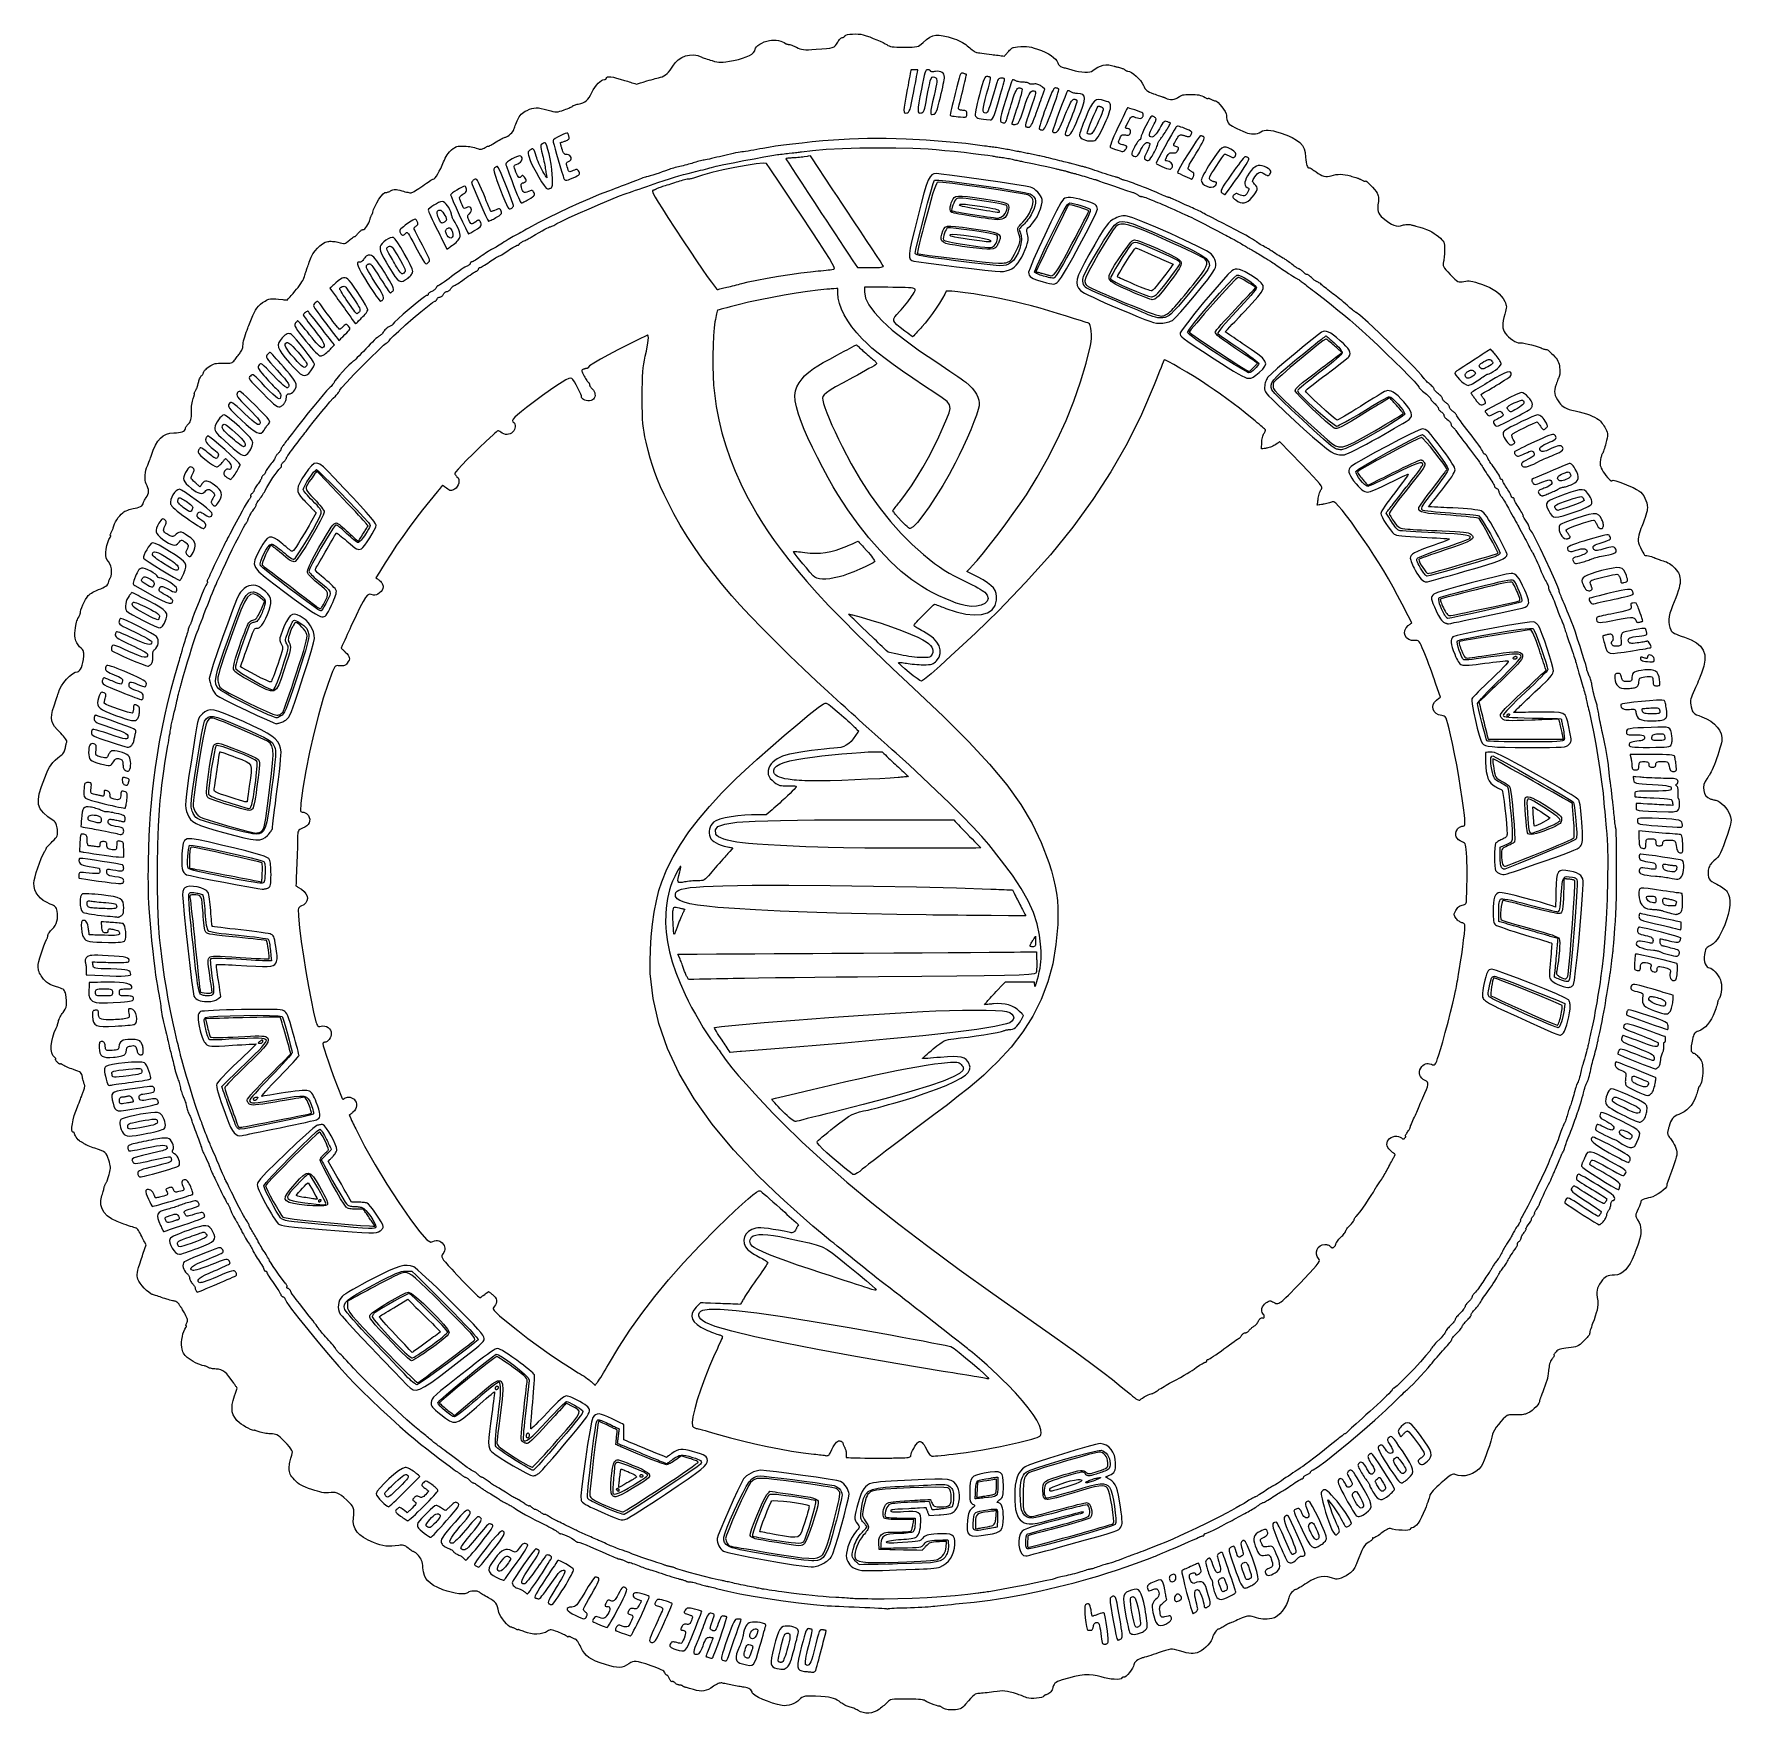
# Model space of a CAD drawing. Extents: x 0.3 to 13.7, y 0.1 to 13.4.
import ezdxf

# ---------------------------------------------------------------- set-up
doc = ezdxf.new("R2010")
doc.units = 0
doc.layers.get('0').update_dxf_attribs({"linetype": 'CONTINUOUS'})

msp = doc.modelspace()

# ---------------------------------------------------------------- linework, layer by layer
at = {"color": 0}
for points in [[(6.78239, 0.132107), (6.77479, 0.136447), (6.76633, 0.140842), (6.75722, 0.145074), (6.74778, 0.149143), (6.73833, 0.152832), (6.72917, 0.156088), (6.72054, 0.1588), (6.71268, 0.160807), (6.70497, 0.162869), (6.69656, 0.165799), (6.68772, 0.169379), (6.67876, 0.173557), (6.66992, 0.178222), (6.66151, 0.183214), (6.65375, 0.188368), (6.64697, 0.193522), (6.63194, 0.205296), (6.61783, 0.214681), (6.60346, 0.222168), (6.58772, 0.227919), (6.56956, 0.232422), (6.54779, 0.235949), (6.52126, 0.238824), (6.48888, 0.241374), (6.44607, 0.244194), (6.412, 0.245768), (6.38542, 0.245876), (6.3649, 0.244358), (6.34918, 0.24094), (6.33692, 0.235514), (6.32671, 0.227919), (6.31733, 0.218044), (6.30539, 0.206489), (6.29058, 0.196018), (6.27354, 0.186849), (6.2551, 0.179471), (6.23583, 0.173882), (6.21664, 0.17041), (6.19808, 0.169325), (6.18093, 0.170844), (6.14367, 0.179199), (6.10411, 0.190701), (6.06456, 0.204428), (6.02724, 0.219401), (5.99436, 0.2347), (5.9681, 0.249294), (5.95074, 0.262261), (5.94444, 0.272678), (5.94319, 0.280274), (5.93961, 0.287489), (5.93386, 0.294271), (5.92611, 0.300401), (5.91656, 0.305772), (5.90549, 0.310275), (5.89296, 0.313803), (5.87924, 0.316243), (5.87115, 0.317329), (5.86133, 0.318847), (5.85004, 0.320747), (5.83783, 0.322862), (5.82493, 0.325142), (5.81185, 0.327636), (5.79883, 0.330186), (5.78635, 0.332682), (5.77408, 0.335232), (5.76172, 0.337728), (5.74957, 0.340224), (5.73796, 0.342503), (5.72721, 0.344726), (5.71778, 0.346571), (5.70985, 0.348199), (5.70383, 0.349338), (5.69792, 0.349772), (5.69097, 0.348904), (5.68317, 0.34706), (5.67469, 0.344129), (5.66569, 0.340169), (5.65631, 0.335232), (5.64675, 0.329482), (5.63715, 0.322971), (5.61724, 0.309517), (5.59836, 0.299154), (5.58008, 0.291829), (5.56185, 0.287381), (5.54318, 0.285699), (5.5236, 0.286783), (5.50261, 0.290419), (5.47965, 0.296713), (5.46897, 0.300022), (5.45844, 0.303168), (5.44835, 0.306099), (5.43901, 0.308865), (5.43067, 0.311199), (5.42356, 0.313151), (5.41797, 0.314561), (5.41422, 0.315321), (5.41135, 0.316081), (5.40831, 0.317003), (5.40533, 0.318143), (5.40235, 0.31939), (5.39958, 0.32091), (5.39697, 0.322428), (5.39475, 0.324001), (5.3929, 0.325629), (5.39094, 0.327203), (5.3884, 0.328614), (5.38536, 0.329969), (5.38189, 0.331108), (5.3781, 0.332032), (5.37418, 0.332682), (5.37017, 0.333225), (5.36615, 0.333388), (5.36208, 0.333713), (5.35769, 0.33469), (5.35319, 0.336154), (5.34874, 0.338217), (5.34435, 0.340657), (5.34028, 0.343479), (5.33658, 0.346571), (5.33344, 0.349881), (5.33046, 0.353082), (5.32731, 0.355849), (5.32406, 0.358074), (5.32086, 0.35981), (5.31771, 0.360894), (5.31472, 0.361382), (5.31212, 0.361219), (5.30985, 0.360351), (5.30761, 0.3597), (5.30512, 0.360243), (5.30246, 0.361817), (5.29969, 0.364367), (5.29688, 0.367839), (5.29411, 0.372071), (5.2915, 0.377115), (5.28911, 0.382704), (5.28678, 0.3884), (5.28413, 0.393718), (5.28136, 0.398546), (5.27854, 0.402724), (5.27572, 0.406196), (5.273, 0.408908), (5.27051, 0.410536), (5.26824, 0.411133), (5.26611, 0.411513), (5.26389, 0.412706), (5.26172, 0.414497), (5.2596, 0.416938), (5.2576, 0.419814), (5.25581, 0.423178), (5.25424, 0.426867), (5.25299, 0.430826), (5.25017, 0.436089), (5.24436, 0.441786), (5.23546, 0.447863), (5.22347, 0.454482), (5.20828, 0.461643), (5.18978, 0.469239), (5.16803, 0.477539), (5.14285, 0.486382), (5.10194, 0.500162), (5.06967, 0.510254), (5.04443, 0.516764), (5.02463, 0.519965), (5.00874, 0.519857), (4.99511, 0.51671), (4.98221, 0.510579), (4.96837, 0.501574), (4.94922, 0.489367), (4.93088, 0.480469), (4.91238, 0.474881), (4.89264, 0.472601), (4.87067, 0.473525), (4.84549, 0.477647), (4.81608, 0.484864), (4.78142, 0.495281), (4.73899, 0.509549), (4.70383, 0.523058), (4.67497, 0.536838), (4.65121, 0.551378), (4.63162, 0.567546), (4.61507, 0.5861), (4.60053, 0.607747), (4.58692, 0.633301), (4.58074, 0.645562), (4.57465, 0.657064), (4.56874, 0.667481), (4.56321, 0.676594), (4.55821, 0.684136), (4.55393, 0.689779), (4.55046, 0.693468), (4.54801, 0.694824), (4.54568, 0.69515), (4.54249, 0.696072), (4.53863, 0.697428), (4.53424, 0.699164), (4.5294, 0.701281), (4.52431, 0.703614), (4.5191, 0.706272), (4.51389, 0.709093), (4.50885, 0.711751), (4.50418, 0.713921), (4.49994, 0.715603), (4.49625, 0.716743), (4.49317, 0.717339), (4.49089, 0.717339), (4.48942, 0.716797), (4.48888, 0.715603), (4.48861, 0.71441), (4.48779, 0.713704), (4.48649, 0.713488), (4.48481, 0.713867), (4.48275, 0.714626), (4.48036, 0.715983), (4.47775, 0.717719), (4.47499, 0.719835), (4.47103, 0.722657), (4.46506, 0.726129), (4.45747, 0.730143), (4.44846, 0.734592), (4.43832, 0.739367), (4.42736, 0.744194), (4.4159, 0.749078), (4.40419, 0.753851), (4.38699, 0.760471), (4.3731, 0.7653), (4.36193, 0.768446), (4.35281, 0.769857), (4.34506, 0.76964), (4.33811, 0.76785), (4.33122, 0.764594), (4.32383, 0.759765), (4.30664, 0.750271), (4.28635, 0.743164), (4.26372, 0.738553), (4.23953, 0.736546), (4.21446, 0.737033), (4.18935, 0.740072), (4.16482, 0.745768), (4.14165, 0.754015), (4.13108, 0.758572), (4.12115, 0.762532), (4.11219, 0.765896), (4.10439, 0.7685), (4.09793, 0.770562), (4.09304, 0.771701), (4.08996, 0.771972), (4.08886, 0.771322), (4.08838, 0.770562), (4.08692, 0.770236), (4.08458, 0.770671), (4.08154, 0.771539), (4.07785, 0.772894), (4.07362, 0.77474), (4.0689, 0.777018), (4.06392, 0.779676), (4.05871, 0.782389), (4.0536, 0.784885), (4.04867, 0.787001), (4.04406, 0.7889), (4.03993, 0.790256), (4.03635, 0.791233), (4.03353, 0.791613), (4.03157, 0.791504), (4.02365, 0.794162), (4.01183, 0.803765), (3.99744, 0.818631), (3.98199, 0.836914), (3.9669, 0.856771), (3.95356, 0.876465), (3.94353, 0.894151), (3.93821, 0.907932), (3.9324, 0.932726), (3.92676, 0.952474), (3.92051, 0.968371), (3.91297, 0.981338), (3.90338, 0.99235), (3.891, 1.0025), (3.87522, 1.0127), (3.85525, 1.02409), (3.84283, 1.03098), (3.83078, 1.03782), (3.8195, 1.04443), (3.80919, 1.05062), (3.80018, 1.05621), (3.79281, 1.06098), (3.78728, 1.06478), (3.7839, 1.06755), (3.77632, 1.07199), (3.76514, 1.07514), (3.75163, 1.07688), (3.73708, 1.07742), (3.72276, 1.07661), (3.71007, 1.07454), (3.70019, 1.07113), (3.69444, 1.06662), (3.68533, 1.05952), (3.66938, 1.05561), (3.64774, 1.05452), (3.62153, 1.05621), (3.5919, 1.06055), (3.56011, 1.06744), (3.52724, 1.07666), (3.49447, 1.08822), (3.45415, 1.10503), (3.42133, 1.12147), (3.39513, 1.13862), (3.37483, 1.15701), (3.35965, 1.17763), (3.34874, 1.2015), (3.34142, 1.22911), (3.33692, 1.26172), (3.3349, 1.27919), (3.33247, 1.29449), (3.32943, 1.30805), (3.32574, 1.31999), (3.32124, 1.33073), (3.31592, 1.34044), (3.30951, 1.3495), (3.30208, 1.35818), (3.29617, 1.36442), (3.29021, 1.37012), (3.28444, 1.37533), (3.27897, 1.37983), (3.27399, 1.38357), (3.26964, 1.38639), (3.26606, 1.38818), (3.2634, 1.38883), (3.26069, 1.38938), (3.25678, 1.39106), (3.2519, 1.39372), (3.24625, 1.39719), (3.24001, 1.40136), (3.23329, 1.40619), (3.2264, 1.41157), (3.21935, 1.41721), (3.20953, 1.42518), (3.20068, 1.43137), (3.19233, 1.43593), (3.18419, 1.43896), (3.17572, 1.44069), (3.16656, 1.44119), (3.15636, 1.44049), (3.14458, 1.43886), (3.11686, 1.43485), (3.09099, 1.43267), (3.06651, 1.4324), (3.04281, 1.43397), (3.01932, 1.43772), (2.9955, 1.44342), (2.97081, 1.45122), (2.94476, 1.46121), (2.90224, 1.48063), (2.86669, 1.50071), (2.83794, 1.52192), (2.81565, 1.54449), (2.79958, 1.56879), (2.7895, 1.59521), (2.7851, 1.62403), (2.78614, 1.65549), (2.78885, 1.68251), (2.78999, 1.7041), (2.7889, 1.72157), (2.78521, 1.73643), (2.77826, 1.74994), (2.76758, 1.76367), (2.75261, 1.77886), (2.73286, 1.79715), (2.71024, 1.81694), (2.69081, 1.83247), (2.67356, 1.84403), (2.65761, 1.852), (2.64208, 1.85678), (2.62603, 1.85872), (2.60861, 1.85813), (2.58886, 1.85553), (2.57807, 1.85439), (2.56586, 1.85439), (2.55219, 1.85562), (2.53683, 1.85807), (2.51969, 1.86182), (2.50049, 1.86681), (2.47917, 1.87315), (2.45557, 1.88086), (2.42953, 1.88997), (2.40733, 1.89854), (2.38829, 1.9069), (2.37181, 1.91542), (2.35726, 1.92443), (2.34412, 1.93425), (2.33171, 1.94526), (2.31944, 1.95768), (2.30761, 1.97097), (2.29818, 1.98258), (2.29085, 1.99328), (2.28549, 2.00342), (2.28174, 2.01383), (2.27935, 2.02496), (2.27815, 2.03737), (2.27778, 2.05171), (2.2781, 2.06222), (2.27897, 2.07346), (2.28033, 2.08512), (2.28217, 2.09674), (2.28435, 2.10801), (2.28689, 2.1186), (2.28965, 2.12819), (2.29264, 2.13639), (2.29872, 2.15235), (2.30208, 2.16601), (2.30231, 2.1785), (2.29878, 2.19092), (2.29112, 2.20454), (2.27875, 2.22032), (2.26129, 2.23947), (2.23822, 2.26313), (2.22, 2.28119), (2.20497, 2.29525), (2.19228, 2.30567), (2.18083, 2.31299), (2.16971, 2.31776), (2.15788, 2.32053), (2.14447, 2.32183), (2.12836, 2.3221), (2.11729, 2.32249), (2.10542, 2.3234), (2.09315, 2.32488), (2.08083, 2.32688), (2.06885, 2.32921), (2.05757, 2.33197), (2.04731, 2.33501), (2.03851, 2.33822), (2.03082, 2.34136), (2.02354, 2.34412), (2.01704, 2.34646), (2.01133, 2.34831), (2.00663, 2.34961), (2.00304, 2.35038), (2.00076, 2.35047), (2, 2.34993), (1.99625, 2.34831), (1.98611, 2.35101), (1.97119, 2.35699), (1.95318, 2.36556), (1.93375, 2.37582), (1.91456, 2.38687), (1.89725, 2.398), (1.8834, 2.40836), (1.86208, 2.42871), (1.8456, 2.45008), (1.83388, 2.47276), (1.82688, 2.4974), (1.82449, 2.52419), (1.82661, 2.55365), (1.83322, 2.58615), (1.84424, 2.62207), (1.85221, 2.64507), (1.85487, 2.65267), (1.8655, 2.68326), (1.86219, 2.68804), (1.85894, 2.69299), (1.85568, 2.69781), (1.84918, 2.70757), (1.84592, 2.71235), (1.84261, 2.71729), (1.83936, 2.72211), (1.81858, 2.75217), (1.80012, 2.77653), (1.78326, 2.79579), (1.76742, 2.81049), (1.75185, 2.82113), (1.73583, 2.82844), (1.71881, 2.83268), (1.69997, 2.83475), (1.68967, 2.83539), (1.67958, 2.83643), (1.66992, 2.83772), (1.66092, 2.83925), (1.65294, 2.84099), (1.64615, 2.84283), (1.64085, 2.84478), (1.63726, 2.84674), (1.63422, 2.84874), (1.63064, 2.85081), (1.62651, 2.85275), (1.62201, 2.85465), (1.61729, 2.85644), (1.61253, 2.85807), (1.60781, 2.85932), (1.60331, 2.8604), (1.5874, 2.86426), (1.57042, 2.86974), (1.55268, 2.8769), (1.53478, 2.88519), (1.51708, 2.89453), (1.50011, 2.90468), (1.48426, 2.91542), (1.47006, 2.92643), (1.46078, 2.93485), (1.4529, 2.94319), (1.44624, 2.95182), (1.44065, 2.96094), (1.43608, 2.97081), (1.43235, 2.98161), (1.42936, 2.99354), (1.42697, 3.007), (1.42524, 3.02653), (1.42551, 3.04779), (1.42757, 3.06988), (1.43126, 3.09196), (1.43642, 3.11328), (1.44282, 3.13286), (1.45042, 3.15001), (1.45893, 3.16374), (1.46089, 3.16661), (1.4624, 3.16922), (1.46349, 3.17156), (1.46414, 3.17356), (1.46436, 3.17529), (1.46408, 3.1766), (1.46332, 3.1774), (1.46208, 3.17763), (1.46089, 3.17817), (1.46018, 3.17947), (1.46007, 3.18153), (1.46044, 3.18431), (1.46138, 3.18767), (1.46272, 3.19146), (1.46457, 3.19569), (1.46679, 3.20014), (1.46983, 3.20682), (1.47163, 3.21338), (1.47211, 3.22021), (1.47131, 3.22765), (1.46903, 3.236), (1.46533, 3.24561), (1.46012, 3.25667), (1.45335, 3.26958), (1.44808, 3.27919), (1.44299, 3.28831), (1.4381, 3.29682), (1.43365, 3.30436), (1.42969, 3.31099), (1.42637, 3.31629), (1.42389, 3.31999), (1.42219, 3.32226), (1.42085, 3.32379), (1.41911, 3.32607), (1.4171, 3.329), (1.41482, 3.33247), (1.41243, 3.33632), (1.40989, 3.34044), (1.40733, 3.34478), (1.40489, 3.34918), (1.40186, 3.35351), (1.39779, 3.35781), (1.39279, 3.36187), (1.38715, 3.36556), (1.38091, 3.36882), (1.3744, 3.37147), (1.36768, 3.37354), (1.361, 3.37483), (1.3533, 3.37614), (1.3437, 3.37831), (1.33252, 3.38108), (1.32026, 3.38444), (1.30718, 3.38824), (1.29373, 3.39247), (1.28027, 3.39692), (1.26725, 3.40147), (1.25461, 3.40603), (1.2423, 3.41037), (1.23063, 3.41433), (1.21994, 3.41797), (1.2105, 3.42111), (1.20258, 3.42356), (1.19662, 3.42529), (1.19276, 3.42632), (1.1805, 3.43153), (1.16509, 3.44228), (1.14784, 3.45725), (1.12999, 3.47504), (1.1129, 3.49431), (1.09777, 3.51361), (1.08594, 3.53168), (1.07872, 3.5471), (1.07525, 3.55925), (1.07335, 3.57107), (1.07313, 3.58382), (1.07482, 3.59858), (1.07867, 3.61654), (1.0848, 3.63883), (1.09348, 3.66672), (1.10487, 3.70122), (1.11453, 3.73019), (1.11941, 3.74468), (1.12424, 3.75911), (1.12907, 3.7736), (1.13395, 3.78808), (1.14361, 3.81706), (1.13108, 3.84196), (1.12684, 3.85032), (1.11849, 3.86686), (1.11426, 3.87522), (1.11008, 3.88351), (1.10319, 3.89692), (1.09646, 3.9094), (1.09006, 3.92063), (1.08415, 3.93061), (1.07888, 3.93875), (1.07449, 3.94493), (1.07107, 3.94889), (1.06885, 3.95036), (1.06538, 3.95107), (1.05838, 3.9529), (1.04834, 3.95589), (1.03564, 3.95975), (1.02073, 3.96446), (1.00396, 3.96978), (0.985786, 3.97564), (0.966689, 3.98199), (0.914333, 4.00179), (0.871149, 4.02354), (0.837022, 4.04742), (0.811686, 4.07389), (0.795031, 4.10292), (0.786729, 4.13499), (0.786729, 4.17019), (0.794814, 4.20882), (0.79796, 4.21962), (0.800944, 4.23004), (0.803711, 4.23996), (0.806207, 4.24903), (0.808322, 4.25711), (0.810004, 4.26378), (0.811199, 4.26893), (0.811794, 4.27225), (0.812392, 4.27496), (0.813368, 4.27826), (0.814779, 4.28228), (0.816515, 4.28662), (0.818522, 4.29129), (0.820747, 4.29606), (0.823188, 4.30083), (0.825683, 4.3055), (0.828233, 4.31011), (0.830621, 4.31467), (0.832844, 4.31896), (0.834799, 4.32286), (0.836481, 4.32644), (0.837836, 4.32943), (0.838758, 4.33176), (0.839247, 4.33328), (0.839789, 4.33544), (0.840767, 4.33919), (0.842231, 4.34451), (0.844021, 4.35107), (0.846192, 4.35867), (0.848579, 4.36714), (0.851183, 4.37625), (0.853896, 4.38579), (0.857531, 4.39958), (0.860026, 4.41178), (0.861328, 4.42318), (0.861436, 4.43431), (0.860297, 4.44569), (0.85791, 4.45811), (0.854221, 4.47206), (0.849175, 4.48817), (0.841851, 4.50993), (0.835069, 4.52681), (0.827636, 4.53976), (0.81836, 4.54997), (0.806099, 4.55832), (0.789551, 4.56592), (0.767524, 4.57383), (0.738878, 4.58301), (0.725151, 4.58757), (0.711643, 4.59233), (0.698676, 4.59728), (0.686632, 4.60215), (0.67589, 4.60693), (0.666775, 4.61133), (0.65956, 4.61535), (0.654676, 4.61871), (0.650988, 4.62164), (0.64719, 4.62435), (0.643446, 4.6269), (0.639811, 4.62901), (0.636393, 4.63086), (0.633356, 4.63222), (0.630751, 4.63303), (0.628689, 4.63336), (0.622993, 4.63536), (0.615614, 4.64106), (0.607368, 4.64925), (0.598958, 4.65924), (0.591037, 4.66992), (0.584472, 4.68044), (0.579915, 4.68978), (0.578125, 4.69726), (0.5778, 4.70003), (0.576986, 4.70264), (0.575792, 4.70497), (0.574164, 4.70703), (0.572265, 4.70876), (0.570042, 4.71001), (0.567654, 4.71083), (0.565104, 4.71115), (0.558811, 4.71604), (0.556044, 4.72971), (0.55664, 4.75076), (0.560221, 4.7775), (0.566569, 4.80838), (0.575467, 4.84196), (0.586589, 4.87679), (0.599718, 4.91114), (0.606662, 4.92796), (0.613172, 4.94368), (0.619032, 4.95806), (0.624186, 4.97076), (0.628418, 4.98133), (0.631619, 4.98947), (0.633626, 4.99485), (0.634332, 4.99701), (0.634603, 4.99832), (0.635471, 5.00092), (0.636882, 5.00461), (0.638726, 5.0095), (0.64095, 5.01519), (0.643554, 5.02154), (0.646376, 5.02849), (0.649468, 5.03581), (0.652344, 5.04346), (0.654731, 5.05122), (0.656521, 5.05892), (0.657715, 5.06629), (0.658257, 5.07319), (0.658203, 5.07937), (0.657443, 5.08464), (0.656033, 5.08876), (0.654135, 5.09293), (0.652072, 5.09836), (0.649957, 5.10499), (0.647786, 5.11236), (0.645671, 5.12028), (0.643664, 5.12869), (0.641818, 5.1371), (0.640192, 5.14551), (0.637642, 5.15793), (0.634603, 5.16781), (0.630371, 5.17583), (0.624349, 5.18251), (0.615886, 5.18826), (0.604329, 5.19379), (0.588976, 5.19954), (0.569282, 5.20617), (0.556099, 5.21056), (0.543132, 5.21533), (0.530707, 5.22017), (0.519097, 5.22499), (0.508735, 5.22965), (0.499838, 5.23406), (0.492839, 5.23796), (0.48801, 5.24126), (0.484321, 5.24403), (0.48074, 5.24636), (0.477214, 5.24832), (0.473904, 5.24972), (0.470921, 5.25065), (0.468371, 5.25103), (0.466254, 5.25082), (0.464789, 5.24994), (0.463217, 5.24929), (0.460992, 5.24957), (0.458171, 5.25065), (0.454861, 5.25256), (0.451172, 5.25515), (0.447211, 5.2584), (0.443143, 5.26226), (0.438965, 5.2666), (0.435113, 5.27111), (0.431858, 5.27528), (0.429308, 5.27908), (0.427463, 5.28233), (0.426378, 5.2851), (0.426107, 5.28717), (0.426704, 5.28847), (0.428168, 5.2889), (0.429688, 5.28922), (0.430285, 5.29004), (0.430067, 5.29135), (0.42909, 5.29308), (0.427354, 5.29519), (0.424914, 5.29764), (0.421767, 5.30029), (0.418078, 5.30317), (0.405328, 5.3176), (0.396972, 5.33838), (0.392796, 5.36436), (0.392796, 5.39447), (0.396864, 5.42757), (0.404949, 5.46257), (0.416992, 5.49832), (0.432889, 5.53369), (0.434842, 5.53787), (0.436903, 5.54318), (0.439128, 5.54937), (0.441407, 5.55632), (0.443631, 5.56375), (0.445747, 5.57146), (0.447754, 5.57915), (0.449544, 5.58675), (0.451714, 5.59472), (0.454915, 5.60346), (0.458931, 5.61279), (0.46365, 5.62235), (0.468912, 5.63183), (0.47461, 5.64106), (0.480524, 5.64963), (0.48649, 5.65733), (0.496636, 5.67068), (0.504503, 5.68451), (0.510092, 5.69906), (0.513564, 5.715), (0.514974, 5.73269), (0.514378, 5.75261), (0.511828, 5.77522), (0.507379, 5.80106), (0.504775, 5.81299), (0.501736, 5.8226), (0.497939, 5.83035), (0.492947, 5.83658), (0.486274, 5.84185), (0.477647, 5.8464), (0.466525, 5.85064), (0.452582, 5.85514), (0.426269, 5.86333), (0.404243, 5.87131), (0.385796, 5.87935), (0.370171, 5.88797), (0.356554, 5.89763), (0.344239, 5.90886), (0.332411, 5.9221), (0.320367, 5.93778), (0.313097, 5.9484), (0.306749, 5.9591), (0.301324, 5.96967), (0.296875, 5.98019), (0.293403, 5.99061), (0.290907, 6.00092), (0.289387, 6.0109), (0.2889, 6.02078), (0.290636, 6.03787), (0.295518, 6.06153), (0.302897, 6.0899), (0.312229, 6.1211), (0.322862, 6.15321), (0.334201, 6.18431), (0.345703, 6.21257), (0.356663, 6.236), (0.358669, 6.24013), (0.360568, 6.24463), (0.36225, 6.24929), (0.363715, 6.25396), (0.364963, 6.25846), (0.365886, 6.26269), (0.366482, 6.26665), (0.366644, 6.27001), (0.36735, 6.2736), (0.369303, 6.27826), (0.372342, 6.28369), (0.376411, 6.28976), (0.381347, 6.29622), (0.38699, 6.30306), (0.393175, 6.30985), (0.399849, 6.31651), (0.412543, 6.3304), (0.423122, 6.34571), (0.431478, 6.36219), (0.437662, 6.37989), (0.441624, 6.39865), (0.443306, 6.41835), (0.442708, 6.43896), (0.439779, 6.46035), (0.437338, 6.47136), (0.434353, 6.48053), (0.430447, 6.48817), (0.425293, 6.49474), (0.418565, 6.50049), (0.409939, 6.50586), (0.399143, 6.51107), (0.385742, 6.51654), (0.355794, 6.53), (0.32959, 6.54568), (0.307237, 6.56358), (0.288738, 6.58356), (0.274306, 6.60536), (0.263997, 6.62896), (0.257867, 6.65424), (0.256022, 6.68104), (0.258518, 6.70215), (0.265028, 6.73144), (0.274576, 6.76628), (0.286242, 6.80376), (0.299208, 6.84125), (0.312446, 6.87587), (0.325142, 6.90483), (0.336317, 6.92546), (0.340169, 6.93147), (0.343804, 6.93733), (0.34706, 6.94293), (0.349881, 6.94803), (0.352268, 6.95258), (0.354058, 6.95638), (0.355143, 6.95931), (0.355578, 6.96115), (0.3565, 6.96338), (0.359158, 6.96712), (0.363444, 6.97217), (0.369032, 6.97851), (0.375868, 6.98579), (0.383626, 6.99382), (0.392253, 7.00228), (0.401476, 7.01129), (0.416015, 7.02533), (0.427029, 7.03683), (0.434896, 7.04682), (0.44005, 7.05621), (0.442871, 7.06592), (0.443793, 7.0771), (0.443197, 7.0906), (0.441515, 7.10736), (0.439833, 7.11957), (0.437608, 7.13069), (0.43495, 7.14085), (0.431803, 7.14979), (0.428222, 7.15761), (0.424208, 7.16417), (0.419814, 7.16949), (0.415039, 7.1735), (0.366754, 7.20762), (0.330783, 7.23899), (0.306478, 7.27035), (0.293349, 7.3041), (0.290799, 7.34293), (0.298286, 7.38943), (0.315267, 7.44635), (0.341092, 7.51611), (0.354383, 7.5491), (0.36659, 7.57633), (0.378689, 7.59918), (0.391656, 7.61897), (0.406575, 7.63704), (0.424317, 7.65474), (0.44591, 7.67344), (0.472385, 7.69439), (0.478787, 7.69997), (0.484646, 7.70622), (0.489908, 7.71311), (0.494575, 7.72043), (0.498535, 7.72831), (0.501736, 7.73643), (0.504124, 7.74468), (0.505588, 7.75304), (0.506674, 7.76058), (0.507921, 7.76807), (0.509332, 7.77533), (0.510851, 7.78212), (0.512478, 7.78825), (0.514106, 7.79357), (0.515679, 7.79779), (0.517199, 7.80083), (0.517469, 7.80431), (0.515463, 7.80974), (0.511447, 7.81689), (0.505643, 7.82547), (0.498156, 7.83524), (0.489204, 7.84586), (0.479058, 7.85704), (0.467882, 7.86854), (0.440375, 7.89729), (0.419596, 7.92225), (0.405219, 7.94515), (0.39681, 7.9675), (0.394043, 7.99104), (0.396485, 8.01731), (0.403754, 8.04796), (0.415419, 8.08469), (0.421496, 8.10265), (0.427354, 8.12001), (0.432835, 8.13639), (0.437771, 8.15142), (0.442057, 8.16461), (0.445529, 8.17551), (0.448025, 8.18375), (0.44949, 8.18892), (0.458876, 8.21522), (0.47385, 8.24311), (0.492947, 8.271), (0.514757, 8.29731), (0.537869, 8.32047), (0.560818, 8.33892), (0.582303, 8.35113), (0.600803, 8.35558), (0.609754, 8.35775), (0.618056, 8.36421), (0.625651, 8.37472), (0.632488, 8.38906), (0.6384, 8.40701), (0.643392, 8.42844), (0.647299, 8.45301), (0.650119, 8.48068), (0.650662, 8.49181), (0.650444, 8.50163), (0.649414, 8.51014), (0.647461, 8.51764), (0.644532, 8.52436), (0.640517, 8.53043), (0.635363, 8.53618), (0.629015, 8.54178), (0.616319, 8.55371), (0.60536, 8.56793), (0.596138, 8.58399), (0.588921, 8.60157), (0.583658, 8.62033), (0.580621, 8.64003), (0.579807, 8.66026), (0.581326, 8.68078), (0.584472, 8.70275), (0.58724, 8.7206), (0.589953, 8.73519), (0.592828, 8.74729), (0.596138, 8.75786), (0.600043, 8.76774), (0.604818, 8.77783), (0.610732, 8.7889), (0.613769, 8.79454), (0.616482, 8.80013), (0.618869, 8.80539), (0.620822, 8.81011), (0.622342, 8.8144), (0.623372, 8.81788), (0.623807, 8.82053), (0.623643, 8.82226), (0.623589, 8.831), (0.627442, 8.84571), (0.634332, 8.86436), (0.643446, 8.88536), (0.654081, 8.90696), (0.66531, 8.92746), (0.676432, 8.94499), (0.686578, 8.95806), (0.693306, 8.96451), (0.70166, 8.97119), (0.711317, 8.97792), (0.722006, 8.9846), (0.733236, 8.99089), (0.744846, 8.99669), (0.756401, 9.00168), (0.767632, 9.00592), (0.786133, 9.01253), (0.802029, 9.01938), (0.815429, 9.02647), (0.826389, 9.0339), (0.835069, 9.04178), (0.841525, 9.05018), (0.845975, 9.05919), (0.848415, 9.06885), (0.849067, 9.0721), (0.849989, 9.07563), (0.851183, 9.07938), (0.852539, 9.08322), (0.854113, 9.08708), (0.855849, 9.09076), (0.857585, 9.09424), (0.859429, 9.09744), (0.866699, 9.11322), (0.87066, 9.13129), (0.871528, 9.15093), (0.869358, 9.17128), (0.864312, 9.19163), (0.8565, 9.2111), (0.846138, 9.229), (0.833333, 9.24447), (0.827746, 9.25612), (0.82525, 9.27501), (0.825629, 9.29904), (0.828504, 9.32601), (0.83355, 9.35374), (0.84044, 9.37999), (0.848904, 9.40261), (0.858615, 9.41949), (0.860622, 9.42225), (0.86225, 9.42486), (0.86339, 9.42719), (0.864094, 9.42925), (0.864312, 9.43099), (0.864094, 9.43224), (0.863336, 9.43306), (0.862088, 9.43338), (0.860894, 9.43386), (0.860351, 9.43533), (0.860351, 9.43767), (0.860949, 9.44069), (0.862088, 9.44439), (0.863769, 9.44863), (0.865886, 9.45335), (0.868544, 9.45828), (0.871311, 9.46365), (0.874024, 9.46903), (0.876574, 9.47444), (0.878851, 9.47965), (0.88086, 9.4846), (0.882488, 9.48899), (0.883681, 9.49283), (0.884386, 9.49582), (0.888021, 9.51004), (0.89426, 9.52587), (0.902561, 9.54258), (0.912489, 9.55951), (0.923611, 9.5759), (0.935493, 9.5911), (0.947646, 9.60428), (0.959636, 9.61481), (0.967719, 9.62028), (0.977106, 9.62571), (0.987414, 9.63075), (0.998372, 9.63547), (1.00966, 9.6396), (1.02089, 9.64301), (1.03174, 9.64561), (1.04183, 9.64725), (1.05876, 9.64979), (1.07416, 9.65354), (1.08784, 9.65821), (1.09961, 9.66368), (1.10916, 9.66986), (1.11627, 9.67665), (1.12071, 9.68381), (1.12223, 9.69135), (1.12267, 9.69417), (1.12402, 9.69803), (1.12608, 9.70281), (1.12885, 9.70828), (1.13222, 9.71436), (1.13607, 9.72076), (1.14035, 9.72737), (1.14486, 9.734), (1.15283, 9.74664), (1.15848, 9.75922), (1.16195, 9.77208), (1.16314, 9.78521), (1.16206, 9.79872), (1.15875, 9.81282), (1.15321, 9.82764), (1.14545, 9.84338), (1.14063, 9.85596), (1.13764, 9.87224), (1.13639, 9.891), (1.13683, 9.91129), (1.13894, 9.93197), (1.14258, 9.95204), (1.14773, 9.97032), (1.1543, 9.98589), (1.15679, 9.991), (1.15983, 9.99794), (1.1633, 10.0063), (1.16716, 10.0161), (1.17117, 10.0268), (1.17529, 10.038), (1.17942, 10.0496), (1.18338, 10.0611), (1.20096, 10.109), (1.21886, 10.1487), (1.23768, 10.1808), (1.25798, 10.2059), (1.28017, 10.2244), (1.3049, 10.2369), (1.33268, 10.2441), (1.36404, 10.2463), (1.38395, 10.2469), (1.40186, 10.2487), (1.41749, 10.2516), (1.43072, 10.2555), (1.44129, 10.2604), (1.44911, 10.2662), (1.45389, 10.2728), (1.45557, 10.2803), (1.45606, 10.2834), (1.45751, 10.2873), (1.45975, 10.2919), (1.46278, 10.297), (1.46642, 10.3024), (1.4706, 10.3081), (1.47521, 10.3136), (1.48014, 10.3192), (1.48703, 10.3272), (1.49251, 10.3351), (1.49669, 10.3436), (1.49972, 10.3533), (1.50174, 10.3644), (1.50282, 10.3778), (1.50315, 10.3938), (1.50282, 10.4131), (1.50276, 10.4275), (1.50331, 10.4424), (1.50444, 10.4574), (1.50608, 10.4719), (1.50819, 10.4857), (1.51064, 10.4983), (1.51346, 10.5092), (1.5166, 10.5182), (1.51958, 10.5257), (1.52225, 10.5327), (1.52436, 10.5391), (1.52604, 10.5445), (1.52713, 10.5491), (1.52767, 10.5526), (1.52756, 10.5548), (1.52681, 10.5555), (1.52599, 10.556), (1.52582, 10.5576), (1.52621, 10.5598), (1.52707, 10.5629), (1.52849, 10.5666), (1.53033, 10.5709), (1.53267, 10.5756), (1.53532, 10.5806), (1.54047, 10.5899), (1.54438, 10.5971), (1.54742, 10.6033), (1.54981, 10.6094), (1.55203, 10.6164), (1.55442, 10.6253), (1.55724, 10.637), (1.56088, 10.6526), (1.56288, 10.66), (1.56538, 10.6675), (1.56825, 10.6747), (1.57135, 10.6816), (1.57465, 10.6879), (1.57807, 10.6934), (1.58143, 10.6979), (1.58464, 10.7011), (1.58772, 10.704), (1.5906, 10.7071), (1.59321, 10.7106), (1.59549, 10.7142), (1.59739, 10.7178), (1.59879, 10.7213), (1.59967, 10.7246), (1.59999, 10.7277), (1.60086, 10.731), (1.60335, 10.7353), (1.60732, 10.7405), (1.61257, 10.7461), (1.61887, 10.7522), (1.62614, 10.7585), (1.63417, 10.7649), (1.64279, 10.7711), (1.65571, 10.7797), (1.66743, 10.7864), (1.67871, 10.7914), (1.69032, 10.795), (1.70301, 10.7972), (1.7175, 10.7984), (1.73465, 10.7986), (1.75515, 10.798), (1.77632, 10.7973), (1.79312, 10.7973), (1.80638, 10.7982), (1.81685, 10.8001), (1.82519, 10.8033), (1.83225, 10.8081), (1.83865, 10.8144), (1.84526, 10.8226), (1.84983, 10.8287), (1.85499, 10.8356), (1.86057, 10.843), (1.86637, 10.8506), (1.87224, 10.8584), (1.87799, 10.8659), (1.8834, 10.873), (1.8884, 10.8796), (1.89296, 10.8861), (1.89719, 10.8932), (1.9011, 10.9007), (1.90446, 10.9084), (1.90722, 10.916), (1.90929, 10.9233), (1.91064, 10.9302), (1.91108, 10.9362), (1.91174, 10.9471), (1.91351, 10.96), (1.91644, 10.9745), (1.92036, 10.9906), (1.92518, 11.0074), (1.93083, 11.0252), (1.93722, 11.0431), (1.94428, 11.0611), (1.94661, 11.0669), (1.94976, 11.075), (1.95367, 11.085), (1.95806, 11.0964), (1.96289, 11.109), (1.96799, 11.1224), (1.97319, 11.1362), (1.97846, 11.15), (1.98876, 11.1758), (1.99924, 11.1983), (2.01025, 11.218), (2.02214, 11.2353), (2.03532, 11.2507), (2.05007, 11.2647), (2.06679, 11.2778), (2.08589, 11.2904), (2.09679, 11.2968), (2.1071, 11.3017), (2.11735, 11.3052), (2.12825, 11.3075), (2.14046, 11.3084), (2.15468, 11.3084), (2.1715, 11.3074), (2.19162, 11.3055), (2.22635, 11.3018), (2.23503, 11.3008), (2.24371, 11.2999), (2.25244, 11.299), (2.26112, 11.298), (2.26887, 11.3069), (2.27664, 11.3157), (2.2844, 11.3245), (2.2921, 11.3333), (2.29986, 11.3421), (2.30761, 11.3509), (2.32314, 11.3685), (2.33583, 11.3833), (2.34799, 11.3985), (2.35938, 11.4135), (2.36968, 11.428), (2.37864, 11.4415), (2.38596, 11.4537), (2.39133, 11.464), (2.39447, 11.4722), (2.39794, 11.4848), (2.40072, 11.4946), (2.40294, 11.5022), (2.40483, 11.5085), (2.40668, 11.5141), (2.40864, 11.5196), (2.41097, 11.5258), (2.41385, 11.5334), (2.41553, 11.5379), (2.4209, 11.5531), (2.42432, 11.563), (2.42817, 11.574), (2.43218, 11.5859), (2.43642, 11.5983), (2.44065, 11.6108), (2.45156, 11.6376), (2.46565, 11.6636), (2.48226, 11.6878), (2.50088, 11.7097), (2.52083, 11.7287), (2.54156, 11.7441), (2.56239, 11.7554), (2.58279, 11.7618), (2.59099, 11.7629), (2.60032, 11.7635), (2.61046, 11.7635), (2.62115, 11.7631), (2.632, 11.7621), (2.64268, 11.7607), (2.65294, 11.7588), (2.66233, 11.7566), (2.68104, 11.7514), (2.69526, 11.7479), (2.70628, 11.7462), (2.71533, 11.7467), (2.72364, 11.7496), (2.73247, 11.7552), (2.74317, 11.7635), (2.75683, 11.775), (2.76421, 11.7811), (2.77126, 11.7866), (2.77778, 11.7915), (2.78369, 11.7956), (2.78874, 11.7989), (2.79281, 11.8011), (2.79574, 11.8023), (2.79731, 11.8023), (2.79856, 11.8021), (2.80067, 11.8032), (2.80344, 11.8052), (2.80681, 11.8082), (2.8106, 11.812), (2.81478, 11.8165), (2.81917, 11.8216), (2.82374, 11.8273), (2.8285, 11.833), (2.83356, 11.8382), (2.83871, 11.843), (2.84381, 11.8473), (2.84868, 11.8508), (2.85319, 11.8533), (2.85726, 11.855), (2.86062, 11.8556), (2.86757, 11.8576), (2.8756, 11.8633), (2.88411, 11.872), (2.89268, 11.8829), (2.90072, 11.8953), (2.90776, 11.9085), (2.91331, 11.9217), (2.91683, 11.9342), (2.91781, 11.9388), (2.91911, 11.9436), (2.92063, 11.9486), (2.92225, 11.9534), (2.92404, 11.9581), (2.92594, 11.9625), (2.92779, 11.9663), (2.92958, 11.9695), (2.93138, 11.9725), (2.93311, 11.9758), (2.93474, 11.9791), (2.93619, 11.9826), (2.93756, 11.9859), (2.93864, 11.989), (2.93946, 11.992), (2.94, 11.9945), (2.9459, 12.0154), (2.95703, 12.041), (2.97168, 12.0686), (2.98828, 12.0958), (3.00521, 12.1202), (3.02083, 12.1392), (3.03353, 12.1502), (3.04167, 12.1509), (3.04346, 12.1502), (3.04639, 12.1501), (3.05035, 12.1507), (3.05518, 12.152), (3.06065, 12.1538), (3.06674, 12.1561), (3.07314, 12.1589), (3.07981, 12.1622), (3.0899, 12.1671), (3.0989, 12.1706), (3.10753, 12.1727), (3.11654, 12.1734), (3.12651, 12.1727), (3.13835, 12.1706), (3.15261, 12.1672), (3.17008, 12.1623), (3.18197, 12.159), (3.19379, 12.156), (3.20514, 12.1533), (3.21571, 12.1512), (3.22526, 12.1495), (3.2334, 12.1484), (3.2399, 12.1478), (3.24447, 12.148), (3.24929, 12.1496), (3.25672, 12.1532), (3.26639, 12.1584), (3.27789, 12.1652), (3.29081, 12.1733), (3.30485, 12.1825), (3.31961, 12.1924), (3.33475, 12.203), (3.34972, 12.2136), (3.3641, 12.2235), (3.3775, 12.2324), (3.3896, 12.2401), (3.40001, 12.2466), (3.40847, 12.2515), (3.41461, 12.2546), (3.41808, 12.2556), (3.42469, 12.2586), (3.43317, 12.267), (3.44308, 12.28), (3.45404, 12.2972), (3.4656, 12.3175), (3.47738, 12.3407), (3.48893, 12.3657), (3.49989, 12.3921), (3.50618, 12.407), (3.51313, 12.4213), (3.52067, 12.4349), (3.52865, 12.4478), (3.53706, 12.4596), (3.54579, 12.4704), (3.55474, 12.48), (3.56381, 12.4882), (3.57542, 12.4974), (3.58589, 12.5046), (3.59576, 12.51), (3.60579, 12.5138), (3.61654, 12.5163), (3.62864, 12.5176), (3.64279, 12.5178), (3.65956, 12.5172), (3.67865, 12.5161), (3.69439, 12.515), (3.70774, 12.5136), (3.71978, 12.5117), (3.73156, 12.5091), (3.74408, 12.5057), (3.7584, 12.5013), (3.77556, 12.4957), (3.78196, 12.4939), (3.78842, 12.493), (3.79492, 12.4929), (3.80149, 12.4936), (3.80811, 12.4952), (3.81478, 12.4976), (3.8215, 12.5009), (3.82829, 12.5049), (3.83376, 12.5084), (3.83886, 12.5114), (3.84353, 12.5138), (3.84754, 12.5158), (3.85086, 12.5172), (3.8534, 12.5178), (3.85499, 12.5178), (3.85553, 12.5171), (3.85678, 12.5167), (3.86035, 12.5179), (3.86594, 12.5206), (3.87332, 12.5245), (3.88232, 12.5295), (3.89258, 12.5355), (3.90397, 12.5425), (3.91613, 12.5502), (3.9286, 12.5579), (3.94086, 12.5652), (3.95253, 12.5717), (3.96338, 12.5775), (3.97304, 12.5823), (3.98128, 12.5858), (3.98768, 12.5881), (3.99197, 12.5889), (3.99903, 12.5908), (4.00831, 12.5961), (4.01872, 12.6038), (4.02946, 12.613), (4.03944, 12.6229), (4.04775, 12.6325), (4.05344, 12.6411), (4.05556, 12.6476), (4.0561, 12.6503), (4.05778, 12.6553), (4.06033, 12.6622), (4.06381, 12.6708), (4.06793, 12.6808), (4.07269, 12.6918), (4.07796, 12.7037), (4.08356, 12.7162), (4.0919, 12.7337), (4.09972, 12.7482), (4.10747, 12.7602), (4.11556, 12.7702), (4.12451, 12.7787), (4.13471, 12.7861), (4.14665, 12.793), (4.16075, 12.7999), (4.18099, 12.8086), (4.199, 12.8148), (4.21593, 12.8186), (4.23301, 12.82), (4.25151, 12.819), (4.27263, 12.8156), (4.29764, 12.8097), (4.32775, 12.8015), (4.34924, 12.7956), (4.36649, 12.7913), (4.38086, 12.7889), (4.39367, 12.7883), (4.40619, 12.7893), (4.41982, 12.7924), (4.43582, 12.7973), (4.45557, 12.8041), (4.46793, 12.8085), (4.47971, 12.813), (4.49061, 12.8174), (4.50032, 12.8216), (4.50863, 12.8254), (4.51525, 12.8288), (4.51986, 12.8315), (4.52219, 12.8336), (4.52408, 12.8354), (4.5274, 12.8373), (4.5319, 12.8395), (4.53743, 12.8417), (4.54383, 12.844), (4.55089, 12.8461), (4.55843, 12.8482), (4.56629, 12.85), (4.58664, 12.8551), (4.60379, 12.8609), (4.61833, 12.868), (4.63086, 12.8769), (4.64208, 12.8882), (4.6525, 12.9023), (4.66287, 12.9199), (4.67367, 12.9414), (4.68474, 12.9625), (4.69694, 12.982), (4.7099, 12.9995), (4.72331, 13.0147), (4.73676, 13.0271), (4.74989, 13.0365), (4.76232, 13.0424), (4.77371, 13.0445), (4.77675, 13.0447), (4.77962, 13.0454), (4.78217, 13.0464), (4.78444, 13.0477), (4.78629, 13.0494), (4.78771, 13.0513), (4.78857, 13.0533), (4.7889, 13.0555), (4.79113, 13.0613), (4.79779, 13.0649), (4.80897, 13.0661), (4.82471, 13.065), (4.84506, 13.0616), (4.87001, 13.0558), (4.89963, 13.0478), (4.93392, 13.0374), (4.94558, 13.0337), (4.95719, 13.03), (4.96886, 13.0264), (4.98047, 13.0227), (4.99214, 13.019), (5.00375, 13.0154), (5.0154, 13.0118), (5.02701, 13.008), (5.05843, 13.0173), (5.0689, 13.0205), (5.07932, 13.0236), (5.11074, 13.0329), (5.12799, 13.0379), (5.14497, 13.0428), (5.16124, 13.0474), (5.17638, 13.0517), (5.18989, 13.0553), (5.20144, 13.0584), (5.2105, 13.0607), (5.21664, 13.0621), (5.23004, 13.0659), (5.24338, 13.0721), (5.25662, 13.0803), (5.26953, 13.0907), (5.28207, 13.103), (5.294, 13.1171), (5.30524, 13.1328), (5.3156, 13.15), (5.33464, 13.1775), (5.35851, 13.2004), (5.38618, 13.2183), (5.4165, 13.2308), (5.44851, 13.2378), (5.48112, 13.2389), (5.51329, 13.2337), (5.544, 13.2218), (5.54878, 13.2196), (5.55578, 13.2169), (5.56467, 13.2137), (5.57508, 13.21), (5.58681, 13.2062), (5.59933, 13.2021), (5.61247, 13.1981), (5.62587, 13.1941), (5.64665, 13.1882), (5.66428, 13.184), (5.68033, 13.1816), (5.69661, 13.1808), (5.71468, 13.1818), (5.73628, 13.1845), (5.76313, 13.189), (5.79688, 13.1952), (5.83475, 13.2033), (5.86838, 13.2125), (5.89746, 13.2227), (5.92176, 13.2336), (5.94103, 13.2453), (5.95514, 13.2577), (5.96376, 13.2705), (5.96669, 13.2835), (5.96935, 13.2928), (5.97689, 13.303), (5.9885, 13.3134), (6.00336, 13.3237), (6.02067, 13.3333), (6.03971, 13.3418), (6.05968, 13.3486), (6.07975, 13.3534), (6.09728, 13.3555), (6.11578, 13.356), (6.1345, 13.3548), (6.15272, 13.3522), (6.16976, 13.3483), (6.18494, 13.3433), (6.19754, 13.3372), (6.20687, 13.3302), (6.20882, 13.3286), (6.21137, 13.3271), (6.21442, 13.3257), (6.21778, 13.3246), (6.2214, 13.3236), (6.22521, 13.3229), (6.22906, 13.3224), (6.23286, 13.3223), (6.23736, 13.3217), (6.24333, 13.3204), (6.25043, 13.3183), (6.25851, 13.3155), (6.26719, 13.3121), (6.27636, 13.3083), (6.28564, 13.304), (6.29486, 13.2994), (6.30871, 13.2926), (6.32172, 13.2874), (6.33513, 13.2837), (6.3501, 13.2815), (6.36783, 13.2804), (6.3896, 13.2805), (6.41656, 13.2816), (6.44997, 13.2835), (6.49669, 13.2866), (6.53233, 13.2895), (6.55886, 13.293), (6.57818, 13.2975), (6.59212, 13.3038), (6.60265, 13.3124), (6.61165, 13.3242), (6.62104, 13.3394), (6.62592, 13.3471), (6.63113, 13.3543), (6.63644, 13.3608), (6.64176, 13.3665), (6.64692, 13.3712), (6.65175, 13.3748), (6.65608, 13.377), (6.65983, 13.3778), (6.66314, 13.3781), (6.66644, 13.3789), (6.6696, 13.3802), (6.67253, 13.3819), (6.67518, 13.384), (6.67746, 13.3863), (6.67931, 13.3888), (6.68056, 13.3917), (6.68636, 13.3963), (6.69917, 13.4001), (6.71724, 13.4028), (6.73867, 13.4045), (6.76172, 13.405), (6.7845, 13.4043), (6.80528, 13.4023), (6.82221, 13.3987), (6.84722, 13.3908), (6.87468, 13.3811), (6.90306, 13.3703), (6.93104, 13.359), (6.95714, 13.3477), (6.97993, 13.3371), (6.99794, 13.3278), (7.00982, 13.3203), (7.01824, 13.3147), (7.02767, 13.3101), (7.0389, 13.3066), (7.05257, 13.304), (7.06944, 13.302), (7.09017, 13.3008), (7.1154, 13.3002), (7.14589, 13.3), (7.18192, 13.3001), (7.20958, 13.3007), (7.23062, 13.302), (7.24681, 13.3048), (7.25982, 13.3092), (7.27138, 13.3159), (7.28326, 13.3251), (7.29719, 13.3373), (7.32519, 13.3612), (7.34993, 13.3789), (7.37337, 13.3905), (7.39763, 13.3963), (7.42481, 13.3965), (7.45692, 13.3913), (7.49615, 13.3811), (7.54443, 13.3661), (7.56168, 13.36), (7.57824, 13.3534), (7.59397, 13.3461), (7.60878, 13.3384), (7.62272, 13.3301), (7.63564, 13.3213), (7.64746, 13.3121), (7.65821, 13.3026), (7.66694, 13.2944), (7.67583, 13.2867), (7.68468, 13.2796), (7.69325, 13.2733), (7.70122, 13.2678), (7.70839, 13.2636), (7.71451, 13.2606), (7.71929, 13.2591), (7.72532, 13.2582), (7.73492, 13.2568), (7.74767, 13.255), (7.76303, 13.2528), (7.78049, 13.2504), (7.79958, 13.2479), (7.81976, 13.2452), (7.8406, 13.2424), (7.85331, 13.2407), (7.86604, 13.2391), (7.87875, 13.2375), (7.89144, 13.2358), (7.90419, 13.2341), (7.91689, 13.2325), (7.92964, 13.2308), (7.94233, 13.2291), (7.94586, 13.2333), (7.9529, 13.2417), (7.95643, 13.2459), (7.96001, 13.2501), (7.96354, 13.2543), (7.9706, 13.2626), (7.97657, 13.2695), (7.98269, 13.2759), (7.98882, 13.2818), (7.99479, 13.2871), (8.00037, 13.2915), (8.00549, 13.295), (8.00982, 13.2974), (8.01329, 13.2984), (8.04497, 13.3029), (8.07183, 13.3057), (8.09511, 13.3069), (8.11615, 13.3064), (8.13618, 13.3041), (8.15642, 13.2997), (8.17817, 13.2936), (8.20269, 13.2852), (8.23583, 13.2727), (8.26519, 13.2598), (8.29081, 13.2467), (8.31267, 13.2334), (8.33083, 13.2197), (8.34538, 13.2057), (8.35633, 13.1913), (8.36376, 13.1765), (8.36703, 13.1691), (8.37088, 13.1624), (8.37532, 13.1566), (8.38043, 13.1515), (8.38613, 13.1473), (8.39247, 13.1438), (8.39953, 13.141), (8.40717, 13.1391), (8.41428, 13.1375), (8.42225, 13.1356), (8.43093, 13.1335), (8.43994, 13.1312), (8.44906, 13.1288), (8.45801, 13.1263), (8.46647, 13.1237), (8.47418, 13.1214), (8.50125, 13.1138), (8.52789, 13.1081), (8.5535, 13.1043), (8.57736, 13.1024), (8.59879, 13.1025), (8.61724, 13.1045), (8.63194, 13.1086), (8.64225, 13.1147), (8.66092, 13.1296), (8.68088, 13.1415), (8.70182, 13.1506), (8.72342, 13.1566), (8.74544, 13.1596), (8.76758, 13.1595), (8.78961, 13.1562), (8.81108, 13.1497), (8.81299, 13.1491), (8.81614, 13.1482), (8.82042, 13.147), (8.82568, 13.1457), (8.83176, 13.1442), (8.83843, 13.1425), (8.8456, 13.1408), (8.85303, 13.1391), (8.8604, 13.1371), (8.86757, 13.1349), (8.87429, 13.1326), (8.88043, 13.1302), (8.88574, 13.1277), (8.89014, 13.1252), (8.89339, 13.1229), (8.89535, 13.1208), (8.89686, 13.1189), (8.89903, 13.117), (8.90164, 13.1154), (8.90463, 13.1139), (8.90788, 13.1128), (8.91135, 13.1119), (8.91493, 13.1113), (8.91851, 13.1111), (8.93158, 13.1081), (8.9476, 13.1), (8.96533, 13.0876), (8.98378, 13.0719), (9.00174, 13.0542), (9.01812, 13.0352), (9.03179, 13.0163), (9.04167, 12.9982), (9.04775, 12.9852), (9.05393, 12.9744), (9.06065, 12.9654), (9.06858, 12.9577), (9.07813, 12.951), (9.0899, 12.9447), (9.10444, 12.9384), (9.12224, 12.9316), (9.13471, 12.9272), (9.14681, 12.9229), (9.15826, 12.9189), (9.16862, 12.9154), (9.17779, 12.9123), (9.18533, 12.9099), (9.19097, 12.9082), (9.19444, 12.9072), (9.19694, 12.9066), (9.19987, 12.9056), (9.20307, 12.9045), (9.20643, 12.9031), (9.20985, 12.9015), (9.21326, 12.8998), (9.21653, 12.898), (9.21962, 12.8962), (9.23047, 12.8911), (9.24333, 12.888), (9.25749, 12.8868), (9.27219, 12.8873), (9.28678, 12.8895), (9.30051, 12.8934), (9.31272, 12.899), (9.32264, 12.906), (9.32921, 12.9111), (9.33658, 12.9154), (9.34494, 12.9189), (9.35454, 12.9218), (9.36556, 12.9238), (9.3781, 12.9252), (9.39247, 12.9261), (9.40875, 12.9263), (9.43197, 12.9261), (9.45111, 12.9254), (9.46707, 12.9241), (9.48074, 12.922), (9.493, 12.9189), (9.50478, 12.9147), (9.51704, 12.909), (9.53054, 12.9019), (9.5356, 12.8992), (9.54025, 12.897), (9.54449, 12.8952), (9.54824, 12.894), (9.55126, 12.8933), (9.5536, 12.8931), (9.55507, 12.8934), (9.55556, 12.8945), (9.55604, 12.8955), (9.55751, 12.8958), (9.55985, 12.8956), (9.56287, 12.8949), (9.56663, 12.8936), (9.57086, 12.8918), (9.57553, 12.8896), (9.58057, 12.8869), (9.58572, 12.8842), (9.59088, 12.8817), (9.59581, 12.8796), (9.60047, 12.8778), (9.60465, 12.8764), (9.60829, 12.8755), (9.61117, 12.8751), (9.61322, 12.8752), (9.6211, 12.8724), (9.63286, 12.8625), (9.64703, 12.8472), (9.66206, 12.8287), (9.67637, 12.8089), (9.68853, 12.7899), (9.69694, 12.7735), (9.70014, 12.7619), (9.70096, 12.7434), (9.70335, 12.7275), (9.70751, 12.7139), (9.71382, 12.7022), (9.72244, 12.6917), (9.73372, 12.6824), (9.74794, 12.6737), (9.76531, 12.6652), (9.77632, 12.6602), (9.78803, 12.6549), (9.80003, 12.6495), (9.81196, 12.644), (9.82346, 12.6388), (9.83421, 12.6339), (9.84386, 12.6295), (9.852, 12.6257), (9.86724, 12.6197), (9.88292, 12.6157), (9.89882, 12.6134), (9.91465, 12.6131), (9.93012, 12.6146), (9.94499, 12.618), (9.95904, 12.6232), (9.9719, 12.6303), (9.98415, 12.6367), (9.99778, 12.6411), (10.0131, 12.6433), (10.0304, 12.6433), (10.05, 12.6412), (10.0721, 12.6369), (10.0972, 12.6304), (10.1253, 12.6217), (10.1783, 12.6029), (10.2214, 12.5844), (10.2557, 12.5654), (10.2821, 12.5449), (10.3014, 12.5219), (10.3148, 12.4957), (10.323, 12.4652), (10.327, 12.4298), (10.3287, 12.4077), (10.3307, 12.3893), (10.3333, 12.3745), (10.3365, 12.363), (10.3404, 12.3545), (10.3452, 12.3487), (10.3508, 12.3454), (10.3574, 12.3445), (10.3606, 12.3438), (10.3651, 12.3419), (10.3709, 12.3389), (10.3776, 12.335), (10.385, 12.3302), (10.393, 12.3248), (10.4013, 12.3187), (10.4097, 12.3123), (10.4256, 12.3006), (10.4411, 12.2912), (10.4562, 12.2841), (10.471, 12.2792), (10.4857, 12.2765), (10.5003, 12.2761), (10.5148, 12.2778), (10.5294, 12.2817), (10.5478, 12.2871), (10.5661, 12.291), (10.5844, 12.2932), (10.6028, 12.2939), (10.6215, 12.2929), (10.6407, 12.2904), (10.6605, 12.2863), (10.681, 12.2805), (10.6928, 12.2769), (10.7039, 12.2735), (10.7143, 12.2703), (10.7235, 12.2675), (10.7314, 12.2652), (10.7377, 12.2633), (10.7421, 12.262), (10.7445, 12.2614), (10.7461, 12.2609), (10.7486, 12.2599), (10.7518, 12.2585), (10.7557, 12.2566), (10.7601, 12.2544), (10.7649, 12.252), (10.7699, 12.2493), (10.775, 12.2465), (10.78, 12.2438), (10.7847, 12.2417), (10.789, 12.2401), (10.7926, 12.239), (10.7957, 12.2386), (10.798, 12.2387), (10.7995, 12.2394), (10.8, 12.2407), (10.8034, 12.2418), (10.8126, 12.2356), (10.8257, 12.2241), (10.8413, 12.2088), (10.8576, 12.1915), (10.8729, 12.1738), (10.8856, 12.1576), (10.894, 12.1445), (10.8968, 12.1381), (10.8992, 12.1306), (10.9011, 12.1223), (10.9026, 12.1134), (10.9035, 12.1043), (10.9038, 12.0952), (10.9036, 12.0862), (10.9027, 12.0778), (10.8994, 12.052), (10.8978, 12.0308), (10.8983, 12.0131), (10.901, 11.9982), (10.9064, 11.9849), (10.9146, 11.9725), (10.9259, 11.96), (10.9407, 11.9466), (10.964, 11.9273), (10.9857, 11.9117), (11.0058, 11.8997), (11.0247, 11.8911), (11.0428, 11.886), (11.06, 11.8842), (11.0768, 11.8856), (11.0935, 11.89), (11.1021, 11.8928), (11.1109, 11.895), (11.1199, 11.8965), (11.1288, 11.8973), (11.1376, 11.8975), (11.1462, 11.8971), (11.1545, 11.896), (11.1622, 11.8942), (11.1688, 11.8923), (11.1752, 11.8906), (11.1812, 11.8889), (11.1866, 11.8874), (11.1913, 11.8861), (11.1953, 11.885), (11.1982, 11.8842), (11.2, 11.8836), (11.2305, 11.8751), (11.2581, 11.8664), (11.2829, 11.8572), (11.3054, 11.8476), (11.3259, 11.8373), (11.3446, 11.8263), (11.3618, 11.8145), (11.3778, 11.8016), (11.3936, 11.7875), (11.4057, 11.776), (11.4146, 11.7658), (11.4206, 11.7559), (11.4245, 11.7452), (11.4267, 11.7328), (11.4276, 11.7176), (11.4278, 11.6986), (11.4276, 11.6858), (11.427, 11.6725), (11.4262, 11.6591), (11.4251, 11.6458), (11.4237, 11.6332), (11.4222, 11.6216), (11.4204, 11.6113), (11.4186, 11.6029), (11.416, 11.5914), (11.4151, 11.5814), (11.4163, 11.5721), (11.4201, 11.5624), (11.4271, 11.5514), (11.4377, 11.5383), (11.4524, 11.5219), (11.4717, 11.5015), (11.4923, 11.48), (11.5085, 11.4639), (11.5213, 11.4526), (11.5321, 11.4455), (11.5422, 11.442), (11.5528, 11.4413), (11.5653, 11.4428), (11.5809, 11.4458), (11.5948, 11.4482), (11.6082, 11.4494), (11.6216, 11.4493), (11.6361, 11.4477), (11.6521, 11.4446), (11.6707, 11.4397), (11.6924, 11.4332), (11.7182, 11.4246), (11.7536, 11.4115), (11.7852, 11.3975), (11.8131, 11.3824), (11.8375, 11.3663), (11.8585, 11.3488), (11.8763, 11.33), (11.8911, 11.3097), (11.9031, 11.2877), (11.9088, 11.2751), (11.9128, 11.2642), (11.9153, 11.2544), (11.9162, 11.2446), (11.9155, 11.2339), (11.9133, 11.2215), (11.9095, 11.2064), (11.9041, 11.1877), (11.8964, 11.1596), (11.8911, 11.1351), (11.888, 11.1137), (11.8873, 11.0948), (11.8888, 11.078), (11.8928, 11.0629), (11.8991, 11.0488), (11.9078, 11.0353), (11.9197, 11.0211), (11.9341, 11.0069), (11.95, 10.9933), (11.9664, 10.9811), (11.9823, 10.971), (11.9967, 10.9636), (12.0086, 10.9596), (12.017, 10.9597), (12.027, 10.9607), (12.0436, 10.9592), (12.0651, 10.9555), (12.0901, 10.9501), (12.1167, 10.9435), (12.1435, 10.9358), (12.1687, 10.9276), (12.1908, 10.9191), (12.1991, 10.9158), (12.2069, 10.9128), (12.2143, 10.9102), (12.2208, 10.9083), (12.2265, 10.9067), (12.231, 10.9059), (12.2342, 10.9058), (12.2359, 10.9063), (12.2377, 10.9062), (12.2412, 10.9043), (12.2462, 10.9007), (12.2526, 10.8956), (12.2599, 10.8892), (12.2682, 10.8816), (12.2771, 10.873), (12.2864, 10.8637), (12.2995, 10.8499), (12.3101, 10.8376), (12.3185, 10.8263), (12.3249, 10.8152), (12.3298, 10.8038), (12.3334, 10.7916), (12.336, 10.7777), (12.3379, 10.7619), (12.3389, 10.7507), (12.3394, 10.7397), (12.3396, 10.7293), (12.3395, 10.7197), (12.339, 10.7112), (12.3383, 10.7042), (12.3372, 10.6988), (12.3358, 10.6953), (12.3339, 10.6917), (12.3314, 10.6862), (12.3284, 10.6793), (12.325, 10.6708), (12.3213, 10.6612), (12.3175, 10.6509), (12.3135, 10.64), (12.3097, 10.6288), (12.3033, 10.6083), (12.2994, 10.5905), (12.2981, 10.5743), (12.2995, 10.5589), (12.304, 10.5432), (12.3116, 10.5263), (12.3225, 10.5074), (12.3369, 10.4853), (12.3458, 10.4737), (12.3557, 10.4635), (12.3671, 10.4545), (12.3805, 10.4465), (12.3962, 10.4394), (12.4145, 10.4328), (12.436, 10.4267), (12.4611, 10.4206), (12.4934, 10.413), (12.5231, 10.4052), (12.55, 10.397), (12.5744, 10.3886), (12.5962, 10.3799), (12.6156, 10.3709), (12.6326, 10.3615), (12.6472, 10.3517), (12.6539, 10.3462), (12.6609, 10.3392), (12.6682, 10.3309), (12.6756, 10.3219), (12.6827, 10.3121), (12.6895, 10.302), (12.6955, 10.2918), (12.7007, 10.2817), (12.7081, 10.2663), (12.7134, 10.2536), (12.7167, 10.2423), (12.718, 10.2314), (12.7174, 10.2194), (12.715, 10.2051), (12.7107, 10.1872), (12.7045, 10.1644), (12.7005, 10.1502), (12.6965, 10.1364), (12.6924, 10.1235), (12.6886, 10.1118), (12.685, 10.1016), (12.6818, 10.0932), (12.6791, 10.087), (12.677, 10.0833), (12.6752, 10.0803), (12.6732, 10.0757), (12.671, 10.07), (12.6688, 10.0634), (12.6667, 10.0558), (12.6646, 10.0478), (12.6627, 10.0393), (12.6609, 10.0308), (12.6591, 10.0189), (12.6583, 10.008), (12.6587, 9.99783), (12.6604, 9.98768), (12.6636, 9.97726), (12.6682, 9.96604), (12.6745, 9.95356), (12.6825, 9.93935), (12.6926, 9.92383), (12.7041, 9.90864), (12.7163, 9.89458), (12.7281, 9.88271), (12.7388, 9.87349), (12.7476, 9.86794), (12.7534, 9.86681), (12.7555, 9.87088), (12.7633, 9.87136), (12.7839, 9.86583), (12.8137, 9.85574), (12.8488, 9.84256), (12.8854, 9.8279), (12.9198, 9.81315), (12.948, 9.79969), (12.9664, 9.78911), (12.9801, 9.77767), (12.9927, 9.76367), (13.0041, 9.74761), (13.014, 9.73008), (13.0221, 9.71149), (13.0282, 9.69239), (13.032, 9.67318), (13.0333, 9.65446), (13.0327, 9.64285), (13.0305, 9.62935), (13.027, 9.61376), (13.0221, 9.59614), (13.0158, 9.57656), (13.0082, 9.5549), (12.9991, 9.53119), (12.9886, 9.50558), (12.982, 9.48887), (12.976, 9.47146), (12.9706, 9.45404), (12.966, 9.43722), (12.9625, 9.42171), (12.9601, 9.40804), (12.959, 9.39686), (12.9594, 9.38883), (12.9629, 9.37597), (12.9693, 9.35906), (12.9777, 9.33996), (12.9869, 9.32047), (12.9962, 9.30251), (13.0048, 9.28776), (13.0116, 9.27806), (13.0158, 9.27522), (13.0212, 9.27593), (13.0299, 9.27528), (13.041, 9.27339), (13.0533, 9.27067), (13.0659, 9.26725), (13.0776, 9.26346), (13.0875, 9.25956), (13.0945, 9.25569), (13.0978, 9.2539), (13.1029, 9.25157), (13.1097, 9.24892), (13.1178, 9.24604), (13.127, 9.24294), (13.137, 9.23981), (13.1475, 9.2366), (13.1584, 9.23361), (13.1717, 9.22954), (13.1843, 9.22472), (13.1963, 9.21903), (13.2078, 9.21235), (13.2189, 9.20492), (13.2295, 9.1964), (13.2399, 9.18685), (13.25, 9.17632), (13.2619, 9.16271), (13.2713, 9.15039), (13.2787, 9.13883), (13.2841, 9.12728), (13.2879, 9.11501), (13.2904, 9.10124), (13.2919, 9.08539), (13.2926, 9.06668), (13.2917, 9.05469), (13.2887, 9.03847), (13.2836, 9.0185), (13.2767, 8.99522), (13.268, 8.96897), (13.2577, 8.94015), (13.2459, 8.90912), (13.2328, 8.87642), (13.2209, 8.84586), (13.212, 8.81803), (13.206, 8.79258), (13.2028, 8.76915), (13.2025, 8.7474), (13.2049, 8.72678), (13.2101, 8.70714), (13.218, 8.68799), (13.2228, 8.6799), (13.2292, 8.67253), (13.2376, 8.66558), (13.2486, 8.65881), (13.2625, 8.65196), (13.28, 8.64475), (13.3014, 8.63693), (13.3273, 8.62831), (13.381, 8.60775), (13.4234, 8.58436), (13.455, 8.5574), (13.4761, 8.52615), (13.4869, 8.48996), (13.4878, 8.44808), (13.4792, 8.39979), (13.4613, 8.34446), (13.4517, 8.31901), (13.4435, 8.29796), (13.4364, 8.27989), (13.4297, 8.26357), (13.4229, 8.24761), (13.4155, 8.23074), (13.4068, 8.21164), (13.3964, 8.18892), (13.388, 8.17031), (13.3817, 8.15479), (13.3773, 8.1415), (13.3748, 8.1295), (13.3739, 8.11794), (13.3745, 8.10585), (13.3766, 8.0925), (13.3799, 8.07687), (13.384, 8.06033), (13.388, 8.04736), (13.393, 8.03733), (13.3998, 8.02919), (13.4094, 8.02214), (13.4227, 8.01531), (13.4406, 8.00792), (13.464, 7.99908), (13.5021, 7.98258), (13.5355, 7.96332), (13.5638, 7.94163), (13.5869, 7.91775), (13.6045, 7.89193), (13.6165, 7.86442), (13.6225, 7.83556), (13.6224, 7.8055), (13.62, 7.79275), (13.615, 7.77344), (13.6081, 7.74929), (13.5998, 7.72228), (13.5907, 7.69422), (13.5813, 7.66699), (13.5724, 7.64231), (13.5643, 7.62224), (13.5539, 7.59771), (13.5451, 7.5779), (13.5377, 7.56185), (13.531, 7.54872), (13.5247, 7.53754), (13.5182, 7.52761), (13.5112, 7.51785), (13.503, 7.50743), (13.4895, 7.48589), (13.4812, 7.46224), (13.4779, 7.43793), (13.4794, 7.41411), (13.4856, 7.39214), (13.4962, 7.37321), (13.511, 7.35867), (13.5297, 7.34972), (13.5363, 7.34788), (13.5431, 7.34603), (13.5499, 7.34424), (13.5564, 7.34267), (13.5625, 7.34115), (13.568, 7.33985), (13.5727, 7.33876), (13.5764, 7.33789), (13.5907, 7.3329), (13.6063, 7.32363), (13.6224, 7.31087), (13.6384, 7.29542), (13.6535, 7.2781), (13.6669, 7.25971), (13.6778, 7.24104), (13.6857, 7.22276), (13.6909, 7.20654), (13.6943, 7.19276), (13.6958, 7.17964), (13.6952, 7.16558), (13.6921, 7.14893), (13.6865, 7.1281), (13.6782, 7.1014), (13.6669, 7.06728), (13.65, 7.01725), (13.6356, 6.97721), (13.6232, 6.94553), (13.6118, 6.92079), (13.6006, 6.90121), (13.5888, 6.88519), (13.5756, 6.87125), (13.5602, 6.85775), (13.5501, 6.8489), (13.5416, 6.84039), (13.5344, 6.83187), (13.5285, 6.82324), (13.5238, 6.81418), (13.5202, 6.80474), (13.5175, 6.79449), (13.5157, 6.78347), (13.5137, 6.76178), (13.5138, 6.74382), (13.5164, 6.72879), (13.522, 6.71599), (13.5311, 6.70469), (13.544, 6.69422), (13.5612, 6.68386), (13.5831, 6.67285), (13.5956, 6.6665), (13.6081, 6.6594), (13.6203, 6.65169), (13.6319, 6.64367), (13.6425, 6.63558), (13.6518, 6.62761), (13.6595, 6.62007), (13.6652, 6.61322), (13.6758, 6.59304), (13.6827, 6.56814), (13.6857, 6.53911), (13.685, 6.50651), (13.6806, 6.47081), (13.6725, 6.43261), (13.6607, 6.39247), (13.6455, 6.35086), (13.6307, 6.3164), (13.616, 6.28603), (13.6011, 6.2596), (13.5862, 6.23699), (13.5709, 6.21804), (13.5552, 6.20253), (13.539, 6.1906), (13.5223, 6.18181), (13.5138, 6.17779), (13.5068, 6.17329), (13.5012, 6.16797), (13.4966, 6.1614), (13.4929, 6.15332), (13.4899, 6.14333), (13.4873, 6.13103), (13.485, 6.11604), (13.4833, 6.09554), (13.484, 6.07611), (13.4868, 6.05832), (13.4915, 6.04264), (13.498, 6.02962), (13.5061, 6.01964), (13.5155, 6.01329), (13.526, 6.01112), (13.5349, 6.00863), (13.5458, 6.0019), (13.558, 5.9916), (13.5707, 5.97857), (13.5831, 5.96386), (13.5945, 5.94808), (13.6041, 5.93218), (13.6111, 5.91699), (13.6159, 5.90033), (13.6191, 5.88146), (13.6206, 5.86122), (13.6203, 5.8406), (13.6185, 5.82047), (13.6152, 5.80176), (13.6103, 5.78538), (13.6039, 5.77225), (13.6011, 5.76758), (13.5985, 5.76269), (13.5961, 5.75792), (13.594, 5.75331), (13.5923, 5.74892), (13.5909, 5.74501), (13.5901, 5.7416), (13.5897, 5.73893), (13.5892, 5.73529), (13.5878, 5.72933), (13.5855, 5.72131), (13.5825, 5.71149), (13.5789, 5.70019), (13.5747, 5.68788), (13.5702, 5.67469), (13.5653, 5.66114), (13.5539, 5.63331), (13.5408, 5.60758), (13.5263, 5.58425), (13.5104, 5.56353), (13.4935, 5.54557), (13.4756, 5.5306), (13.4569, 5.51893), (13.4377, 5.51074), (13.427, 5.50683), (13.4183, 5.50265), (13.4114, 5.49761), (13.4058, 5.49126), (13.4012, 5.48318), (13.3971, 5.47288), (13.3934, 5.45975), (13.3897, 5.44325), (13.3843, 5.41644), (13.3806, 5.39447), (13.3788, 5.37685), (13.3789, 5.36307), (13.3809, 5.35265), (13.3848, 5.34517), (13.3907, 5.34011), (13.3987, 5.33697), (13.4034, 5.33513), (13.4089, 5.33203), (13.4148, 5.32785), (13.4211, 5.32275), (13.4276, 5.31689), (13.434, 5.31039), (13.4402, 5.3035), (13.4459, 5.29628), (13.4529, 5.28624), (13.4587, 5.27642), (13.4632, 5.26639), (13.4667, 5.25569), (13.4691, 5.24414), (13.4708, 5.23133), (13.4715, 5.21674), (13.4717, 5.20003), (13.471, 5.1766), (13.4697, 5.15549), (13.4677, 5.13656), (13.4648, 5.11996), (13.4613, 5.10542), (13.4569, 5.09293), (13.4518, 5.08247), (13.4459, 5.07389), (13.4438, 5.07124), (13.4418, 5.06853), (13.4402, 5.06581), (13.4388, 5.06326), (13.4376, 5.06087), (13.4368, 5.05875), (13.4365, 5.05697), (13.4365, 5.0555), (13.4362, 5.05322), (13.4353, 5.04883), (13.4335, 5.04249), (13.4311, 5.03456), (13.4282, 5.02522), (13.4247, 5.01481), (13.4208, 5.00358), (13.4167, 4.99175), (13.4063, 4.96685), (13.3937, 4.94363), (13.3791, 4.92231), (13.3626, 4.90306), (13.3445, 4.88596), (13.3249, 4.87147), (13.304, 4.85954), (13.282, 4.85047), (13.2674, 4.84457), (13.2543, 4.83713), (13.2428, 4.82807), (13.2326, 4.81754), (13.2238, 4.80533), (13.2164, 4.79139), (13.2102, 4.77572), (13.2054, 4.75825), (13.2044, 4.7539), (13.2031, 4.74892), (13.2017, 4.74349), (13.2003, 4.73779), (13.1987, 4.73199), (13.1971, 4.72618), (13.1956, 4.72081), (13.1941, 4.71576), (13.1929, 4.70975), (13.1928, 4.70344), (13.1938, 4.69689), (13.1959, 4.69), (13.1992, 4.68278), (13.2035, 4.67524), (13.209, 4.66721), (13.2156, 4.65896), (13.2271, 4.64426), (13.2373, 4.62924), (13.246, 4.61393), (13.2534, 4.59864), (13.2591, 4.58328), (13.2633, 4.56819), (13.2658, 4.5535), (13.2667, 4.53911), (13.2656, 4.52865), (13.2621, 4.51307), (13.2563, 4.4924), (13.2482, 4.46674), (13.2377, 4.43571), (13.2248, 4.39958), (13.2095, 4.35801), (13.1918, 4.31114), (13.1905, 4.30761), (13.1894, 4.3041), (13.1885, 4.30057), (13.1877, 4.29719), (13.1871, 4.29411), (13.1868, 4.29129), (13.1867, 4.28896), (13.1868, 4.28711), (13.184, 4.27806), (13.1738, 4.26557), (13.1582, 4.25114), (13.1388, 4.236), (13.1175, 4.22136), (13.0959, 4.20856), (13.0758, 4.19889), (13.059, 4.19363), (13.0423, 4.19015), (13.0265, 4.18604), (13.0122, 4.18147), (12.9999, 4.17671), (12.9901, 4.17199), (12.9833, 4.16749), (12.98, 4.16342), (12.9807, 4.16004), (12.9812, 4.15793), (12.9806, 4.15403), (12.9791, 4.14833), (12.9767, 4.14111), (12.9736, 4.13282), (12.9697, 4.12343), (12.9653, 4.11328), (12.9603, 4.10265), (12.952, 4.08535), (12.9461, 4.07189), (12.9424, 4.06125), (12.9409, 4.05246), (12.9416, 4.04449), (12.9443, 4.0364), (12.9492, 4.02729), (12.956, 4.016), (12.9668, 3.9961), (12.9747, 3.97592), (12.9797, 3.95508), (12.9819, 3.93326), (12.9811, 3.91026), (12.9775, 3.88579), (12.9711, 3.85949), (12.9618, 3.831), (12.9566, 3.81651), (12.9514, 3.80219), (12.9463, 3.78825), (12.9416, 3.77518), (12.9373, 3.76324), (12.9337, 3.75304), (12.9307, 3.74474), (12.9285, 3.73893), (12.9139, 3.70275), (12.8975, 3.67068), (12.8796, 3.64318), (12.8602, 3.62017), (12.8397, 3.60183), (12.8182, 3.58865), (12.7958, 3.5804), (12.7729, 3.57764), (12.7532, 3.57704), (12.7364, 3.57519), (12.7219, 3.57206), (12.7092, 3.56711), (12.6979, 3.56033), (12.6874, 3.55138), (12.6773, 3.53999), (12.6669, 3.52588), (12.6544, 3.50689), (12.6449, 3.49035), (12.6383, 3.47504), (12.6342, 3.45985), (12.6326, 3.44342), (12.6331, 3.42464), (12.6356, 3.40235), (12.6399, 3.37522), (12.6413, 3.36014), (12.6409, 3.34299), (12.6387, 3.32379), (12.6346, 3.3024), (12.6286, 3.27881), (12.6207, 3.25304), (12.6109, 3.22493), (12.5992, 3.19439), (12.5942, 3.18132), (12.5894, 3.16781), (12.5851, 3.15462), (12.5813, 3.14219), (12.5783, 3.13097), (12.5761, 3.12147), (12.575, 3.11442), (12.575, 3.11008), (12.5743, 3.10781), (12.5718, 3.10379), (12.5676, 3.09831), (12.562, 3.09153), (12.555, 3.08371), (12.5469, 3.07503), (12.538, 3.06581), (12.5283, 3.0561), (12.5131, 3.0415), (12.5001, 3.03), (12.4882, 3.02138), (12.4763, 3.01514), (12.4634, 3.01058), (12.4483, 3.00732), (12.43, 3.00493), (12.4072, 3.00288), (12.3873, 3.00108), (12.3704, 2.99881), (12.3562, 2.99621), (12.3442, 2.99289), (12.334, 2.98888), (12.3251, 2.98394), (12.3172, 2.97792), (12.3097, 2.97076), (12.305, 2.9655), (12.3009, 2.96056), (12.2975, 2.95611), (12.295, 2.95221), (12.2934, 2.949), (12.2927, 2.94656), (12.293, 2.94493), (12.2944, 2.94439), (12.2958, 2.94396), (12.2963, 2.94249), (12.2957, 2.94015), (12.2943, 2.93713), (12.292, 2.93338), (12.289, 2.92919), (12.2852, 2.92449), (12.2808, 2.91949), (12.2754, 2.91288), (12.2706, 2.90517), (12.2662, 2.89632), (12.2624, 2.8865), (12.259, 2.87576), (12.2562, 2.86421), (12.2541, 2.85183), (12.2526, 2.83892), (12.2514, 2.82731), (12.2501, 2.8156), (12.2486, 2.8041), (12.2471, 2.79312), (12.2456, 2.78304), (12.244, 2.77414), (12.2426, 2.76671), (12.2412, 2.76112), (12.2361, 2.74393), (12.2295, 2.72325), (12.2219, 2.70053), (12.2139, 2.67731), (12.2058, 2.65494), (12.1984, 2.6351), (12.1921, 2.61908), (12.1874, 2.60851), (12.1855, 2.60433), (12.1837, 2.59987), (12.182, 2.59521), (12.1806, 2.5906), (12.1794, 2.58604), (12.1785, 2.58176), (12.178, 2.5779), (12.1777, 2.5746), (12.1747, 2.56418), (12.1662, 2.55132), (12.1535, 2.53689), (12.1378, 2.52192), (12.1203, 2.5076), (12.1021, 2.49485), (12.0845, 2.48475), (12.0686, 2.47835), (12.0606, 2.4764), (12.0513, 2.47478), (12.041, 2.47347), (12.0302, 2.47254), (12.0191, 2.47194), (12.0081, 2.47179), (11.9974, 2.47206), (11.9876, 2.47271), (11.978, 2.47336), (11.9683, 2.47368), (11.9588, 2.47347), (11.9496, 2.47287), (11.9411, 2.47185), (11.9335, 2.47043), (11.9271, 2.46869), (11.9222, 2.46674), (11.9083, 2.45665), (11.8912, 2.44032), (11.8724, 2.41986), (11.8535, 2.39692), (11.836, 2.37364), (11.8212, 2.35167), (11.8109, 2.33301), (11.8063, 2.31956), (11.8019, 2.2965), (11.7933, 2.26481), (11.7817, 2.22749), (11.7682, 2.18767), (11.7538, 2.14828), (11.7395, 2.11236), (11.7265, 2.08306), (11.7158, 2.06326), (11.698, 2.04204), (11.6751, 2.02371), (11.6487, 2.00885), (11.62, 1.99761), (11.5906, 1.99072), (11.5617, 1.9885), (11.5349, 1.99137), (11.5116, 1.99972), (11.5045, 2.00256), (11.497, 2.00315), (11.4883, 2.00092), (11.4777, 1.99556), (11.4643, 1.98654), (11.4474, 1.97336), (11.4264, 1.95568), (11.4003, 1.933), (11.3824, 1.91683), (11.3657, 1.90115), (11.3505, 1.88633), (11.3373, 1.87261), (11.3264, 1.86068), (11.3181, 1.85064), (11.3129, 1.84299), (11.3111, 1.83817), (11.3103, 1.8329), (11.3081, 1.82428), (11.3045, 1.81261), (11.2997, 1.79839), (11.2939, 1.78217), (11.2873, 1.76432), (11.2801, 1.74528), (11.2723, 1.72564), (11.2579, 1.69162), (11.2438, 1.66189), (11.2302, 1.6365), (11.2171, 1.61561), (11.2044, 1.59918), (11.1924, 1.58729), (11.181, 1.58018), (11.1703, 1.57781), (11.1673, 1.57747), (11.1646, 1.57682), (11.1621, 1.57563), (11.1599, 1.57406), (11.158, 1.57221), (11.1567, 1.5701), (11.1559, 1.56765), (11.1555, 1.56515), (11.1503, 1.56108), (11.1361, 1.5586), (11.1155, 1.55761), (11.0907, 1.55806), (11.0642, 1.55974), (11.0385, 1.56267), (11.0159, 1.56668), (10.9989, 1.57167), (10.9939, 1.5726), (10.9876, 1.57189), (10.98, 1.5695), (10.9712, 1.5656), (10.9613, 1.56011), (10.9503, 1.55311), (10.9382, 1.54454), (10.9251, 1.53461), (10.9137, 1.52582), (10.9028, 1.51785), (10.8926, 1.51096), (10.8835, 1.50526), (10.8757, 1.50088), (10.8693, 1.49789), (10.8648, 1.49658), (10.8623, 1.49701), (10.8609, 1.4981), (10.8597, 1.49864), (10.8585, 1.49864), (10.8575, 1.49815), (10.8567, 1.49707), (10.8561, 1.49567), (10.8557, 1.49371), (10.8555, 1.49137), (10.855, 1.48861), (10.8533, 1.48546), (10.8506, 1.48199), (10.8471, 1.4784), (10.8428, 1.47472), (10.8379, 1.47114), (10.8325, 1.46772), (10.8267, 1.46451), (10.8146, 1.45725), (10.8034, 1.44781), (10.7929, 1.43533), (10.7825, 1.41906), (10.7717, 1.39811), (10.7601, 1.37191), (10.7472, 1.33946), (10.7326, 1.30002), (10.7293, 1.29161), (10.7254, 1.28282), (10.7209, 1.27382), (10.7159, 1.26481), (10.7108, 1.25608), (10.7055, 1.24799), (10.7004, 1.24072), (10.6954, 1.23465), (10.6829, 1.22271), (10.6666, 1.21061), (10.6478, 1.19906), (10.628, 1.18875), (10.6085, 1.18018), (10.5906, 1.1741), (10.5756, 1.17112), (10.5649, 1.17182), (10.5317, 1.18251), (10.5021, 1.18929), (10.4749, 1.19206), (10.4491, 1.19076), (10.4235, 1.18511), (10.3971, 1.17502), (10.3689, 1.16037), (10.3376, 1.141), (10.3215, 1.13053), (10.3061, 1.12077), (10.2917, 1.11193), (10.2786, 1.10422), (10.2673, 1.09787), (10.2581, 1.09304), (10.2515, 1.09001), (10.2477, 1.08892), (10.2409, 1.08708), (10.2329, 1.08198), (10.2243, 1.07438), (10.2156, 1.06505), (10.2075, 1.05458), (10.2005, 1.04384), (10.1954, 1.03348), (10.1927, 1.02414), (10.1861, 0.997288), (10.1747, 0.970053), (10.1597, 0.943468), (10.1418, 0.918674), (10.1219, 0.89681), (10.101, 0.878907), (10.0798, 0.866103), (10.0593, 0.859538), (10.0406, 0.856987), (10.0228, 0.855578), (10.0056, 0.855143), (9.98876, 0.855794), (9.97217, 0.857531), (9.95546, 0.860406), (9.93858, 0.864367), (9.92117, 0.869412), (9.90457, 0.874511), (9.89094, 0.877983), (9.87907, 0.879557), (9.86768, 0.879178), (9.85547, 0.876628), (9.84119, 0.871799), (9.82363, 0.864475), (9.80143, 0.854546), (9.78749, 0.848253), (9.77414, 0.842339), (9.76178, 0.836914), (9.7506, 0.832086), (9.741, 0.828071), (9.73329, 0.825032), (9.72775, 0.822863), (9.72472, 0.822049), (9.72233, 0.821235), (9.71853, 0.819607), (9.71354, 0.817111), (9.70762, 0.814019), (9.70085, 0.810275), (9.69353, 0.806044), (9.68576, 0.801432), (9.67779, 0.796604), (9.66986, 0.791829), (9.66237, 0.787543), (9.65549, 0.783746), (9.64925, 0.780599), (9.64399, 0.778103), (9.63981, 0.776421), (9.63687, 0.775608), (9.63536, 0.775771), (9.63167, 0.775119), (9.6256, 0.769965), (9.618, 0.761393), (9.60986, 0.750706), (9.602, 0.73915), (9.59532, 0.727865), (9.59065, 0.718099), (9.58886, 0.711154), (9.5861, 0.698731), (9.57844, 0.683539), (9.56685, 0.666613), (9.55231, 0.649251), (9.53575, 0.632269), (9.51818, 0.616808), (9.50054, 0.604058), (9.48383, 0.594889), (9.46799, 0.588813), (9.45264, 0.58469), (9.43696, 0.582628), (9.42025, 0.582628), (9.40175, 0.58469), (9.38064, 0.588976), (9.35622, 0.595432), (9.32775, 0.604113), (9.30729, 0.610351), (9.28961, 0.614475), (9.27328, 0.616428), (9.25678, 0.616049), (9.23872, 0.613226), (9.21756, 0.607801), (9.19185, 0.599718), (9.16015, 0.588704), (9.13971, 0.581543), (9.11951, 0.574599), (9.1001, 0.568088), (9.08203, 0.562175), (9.06581, 0.556967), (9.05192, 0.552735), (9.0409, 0.549533), (9.03331, 0.547635), (9.02067, 0.543946), (9.00851, 0.538738), (8.99724, 0.532335), (8.98719, 0.524957), (8.97879, 0.516982), (8.97228, 0.508626), (8.9681, 0.500217), (8.96664, 0.492133), (8.96376, 0.481717), (8.95594, 0.467231), (8.94472, 0.450467), (8.93153, 0.433214), (8.91786, 0.41721), (8.90506, 0.404351), (8.89464, 0.396322), (8.88807, 0.395019), (8.88618, 0.395888), (8.88411, 0.396213), (8.882, 0.396104), (8.87983, 0.395508), (8.87771, 0.394532), (8.87571, 0.393121), (8.87392, 0.391331), (8.87235, 0.38916), (8.86486, 0.383464), (8.85146, 0.379883), (8.83322, 0.378256), (8.81131, 0.378635), (8.78663, 0.380914), (8.76042, 0.385038), (8.73367, 0.39095), (8.70747, 0.398546), (8.67622, 0.407226), (8.64453, 0.412597), (8.61154, 0.414822), (8.57644, 0.413519), (8.53836, 0.4088), (8.49653, 0.400444), (8.45008, 0.388672), (8.39817, 0.373156), (8.37831, 0.366536), (8.36263, 0.360351), (8.35047, 0.354112), (8.34125, 0.34706), (8.33442, 0.338758), (8.32926, 0.328504), (8.32525, 0.315864), (8.32172, 0.300076), (8.31933, 0.294271), (8.31451, 0.287381), (8.308, 0.280003), (8.30035, 0.272732), (8.29221, 0.266114), (8.28424, 0.260688), (8.27713, 0.256999), (8.27143, 0.255643), (8.2685, 0.255425), (8.26568, 0.254829), (8.26297, 0.253851), (8.26042, 0.25255), (8.25814, 0.251031), (8.25624, 0.24924), (8.25472, 0.247288), (8.25369, 0.245171), (8.24761, 0.2398), (8.23469, 0.235135), (8.21685, 0.231337), (8.19596, 0.228678), (8.17389, 0.227268), (8.15261, 0.227268), (8.134, 0.22895), (8.1199, 0.232476), (8.10932, 0.2366), (8.09804, 0.241049), (8.08664, 0.245443), (8.07557, 0.249675), (8.06532, 0.253526), (8.05638, 0.256782), (8.04926, 0.259332), (8.04443, 0.260906), (8.01351, 0.270344), (7.98779, 0.277399), (7.96576, 0.282281), (7.94581, 0.285101), (7.92637, 0.286079), (7.90588, 0.285211), (7.88282, 0.282878), (7.85553, 0.279081), (7.83817, 0.276531), (7.82081, 0.274197), (7.80382, 0.272081), (7.78771, 0.270182), (7.773, 0.268718), (7.7601, 0.267578), (7.74951, 0.266872), (7.74164, 0.266601), (7.73068, 0.266114), (7.72076, 0.26416), (7.71104, 0.260038), (7.70057, 0.253093), (7.68853, 0.242567), (7.67399, 0.22781), (7.65614, 0.208171), (7.634, 0.182835), (7.6219, 0.169325), (7.61149, 0.1588), (7.60189, 0.150933), (7.59218, 0.145344), (7.58143, 0.141547), (7.56879, 0.139214), (7.55328, 0.137804), (7.53401, 0.137044), (7.52001, 0.136882), (7.50694, 0.137261), (7.49501, 0.138184), (7.48421, 0.139649), (7.47478, 0.141547), (7.46679, 0.143989), (7.46035, 0.14681), (7.45557, 0.150119), (7.45199, 0.153157), (7.44819, 0.155979), (7.44433, 0.158475), (7.44054, 0.160807), (7.43685, 0.162706), (7.43338, 0.164117), (7.43033, 0.165093), (7.42779, 0.165419), (7.41803, 0.167156), (7.4031, 0.17155), (7.38476, 0.177789), (7.36486, 0.185113), (7.34517, 0.193087), (7.32764, 0.200738), (7.31401, 0.207519), (7.3061, 0.212565), (7.30132, 0.214518), (7.29178, 0.216363), (7.27806, 0.21799), (7.26064, 0.219401), (7.24018, 0.220594), (7.21724, 0.221463), (7.19239, 0.22206), (7.16618, 0.222168), (7.12651, 0.222114), (7.09543, 0.221571), (7.07161, 0.220432), (7.05376, 0.218479), (7.04053, 0.215494), (7.03065, 0.211317), (7.02279, 0.205675), (7.01563, 0.198406), (7.01047, 0.192925), (7.00396, 0.186632), (6.99636, 0.179633), (6.9879, 0.172254), (6.97889, 0.164606), (6.96962, 0.15701), (6.96024, 0.149685), (6.95111, 0.14285), (6.93104, 0.130154), (6.91004, 0.120714), (6.88851, 0.114421), (6.8666, 0.111437), (6.84472, 0.111599), (6.82319, 0.115126), (6.80231, 0.121962), (6.78239, 0.132107)], [(7.22396, 12.95), (7.23025, 12.9836), (7.23606, 13.015), (7.24138, 13.0435), (7.24604, 13.0685), (7.24989, 13.0894), (7.25282, 13.1053), (7.25467, 13.1155), (7.25532, 13.1195), (7.25483, 13.12), (7.25325, 13.1206), (7.25071, 13.121), (7.24735, 13.1214), (7.24322, 13.1217), (7.23856, 13.122), (7.23335, 13.1222), (7.22775, 13.1222), (7.22222, 13.1222), (7.21701, 13.122), (7.21229, 13.1216), (7.20817, 13.1211), (7.20475, 13.1206), (7.20221, 13.1199), (7.20057, 13.1191), (7.19997, 13.1184), (7.19943, 13.1145), (7.19781, 13.1051), (7.19526, 13.0907), (7.19189, 13.0719), (7.18778, 13.0494), (7.18306, 13.0237), (7.1779, 12.9956), (7.17231, 12.9656), (7.16103, 12.9042), (7.15289, 12.8578), (7.14789, 12.8242), (7.146, 12.8014), (7.14714, 12.7877), (7.15136, 12.7809), (7.15853, 12.7789), (7.16862, 12.7798), (7.17617, 12.7818), (7.18257, 12.7865), (7.18832, 12.7952), (7.1939, 12.8094), (7.19982, 12.8306), (7.20649, 12.8601), (7.21436, 12.8994), (7.22396, 12.95)], [(7.43494, 12.9056), (7.44125, 12.9328), (7.44715, 12.9592), (7.45247, 12.9841), (7.45714, 13.0067), (7.46104, 13.0265), (7.46397, 13.0428), (7.46582, 13.0551), (7.46653, 13.0626), (7.46533, 13.0749), (7.46164, 13.0854), (7.45562, 13.0942), (7.44732, 13.101), (7.43696, 13.1058), (7.42458, 13.1087), (7.41032, 13.1093), (7.39438, 13.1077), (7.38656, 13.1067), (7.37929, 13.1061), (7.37272, 13.106), (7.36697, 13.1063), (7.36219, 13.107), (7.35861, 13.1083), (7.35633, 13.1099), (7.35558, 13.1118), (7.35514, 13.1139), (7.35389, 13.1159), (7.35194, 13.1176), (7.34939, 13.1191), (7.34631, 13.1204), (7.34272, 13.1214), (7.33876, 13.122), (7.33458, 13.1222), (7.32824, 13.1211), (7.3226, 13.117), (7.31739, 13.1087), (7.31218, 13.0954), (7.30664, 13.0757), (7.3004, 13.0489), (7.29318, 13.0137), (7.28456, 12.9691), (7.27279, 12.9063), (7.26426, 12.8589), (7.25906, 12.8247), (7.25711, 12.8017), (7.25831, 12.7877), (7.26258, 12.7808), (7.27001, 12.7789), (7.28043, 12.7798), (7.28808, 12.7816), (7.29449, 12.7854), (7.29997, 12.792), (7.30501, 12.8026), (7.30994, 12.8183), (7.31521, 12.84), (7.32118, 12.8688), (7.32818, 12.9056), (7.33871, 12.9608), (7.34728, 13.0026), (7.35465, 13.0326), (7.3616, 13.052), (7.36871, 13.0628), (7.37674, 13.0661), (7.38639, 13.0636), (7.39833, 13.0569), (7.40224, 13.053), (7.40474, 13.0468), (7.40565, 13.0375), (7.40494, 13.0245), (7.40256, 13.0068), (7.39839, 12.9837), (7.39236, 12.9546), (7.38444, 12.9185), (7.37299, 12.8672), (7.36475, 12.8289), (7.35965, 12.8016), (7.35769, 12.7836), (7.35872, 12.7731), (7.36279, 12.7683), (7.36974, 12.7675), (7.37956, 12.7687), (7.38683, 12.7707), (7.39318, 12.7751), (7.39903, 12.7827), (7.40479, 12.7947), (7.41086, 12.812), (7.41764, 12.8356), (7.42557, 12.8664), (7.43494, 12.9056)], [(7.64442, 12.7722), (7.64415, 12.7802), (7.64318, 12.7864), (7.64133, 12.7913), (7.63835, 12.7949), (7.634, 12.7974), (7.62819, 12.799), (7.62061, 12.7997), (7.61111, 12.8), (7.60411, 12.8003), (7.59776, 12.8011), (7.59207, 12.8023), (7.58724, 12.8039), (7.58333, 12.806), (7.5804, 12.8083), (7.57861, 12.811), (7.57801, 12.8139), (7.57872, 12.8193), (7.58068, 12.8294), (7.58371, 12.8435), (7.58772, 12.8612), (7.59261, 12.8817), (7.59814, 12.9047), (7.60422, 12.9293), (7.61079, 12.9552), (7.61724, 12.9808), (7.62321, 13.0049), (7.62853, 13.0266), (7.63308, 13.0457), (7.63672, 13.0616), (7.63937, 13.0737), (7.64085, 13.0815), (7.64106, 13.0844), (7.64014, 13.0849), (7.63835, 13.0856), (7.63574, 13.0866), (7.63249, 13.0878), (7.62869, 13.089), (7.6244, 13.0905), (7.61979, 13.092), (7.61496, 13.0935), (7.60726, 13.0951), (7.60069, 13.0937), (7.59472, 13.0877), (7.58871, 13.0756), (7.58192, 13.0556), (7.57383, 13.0263), (7.56375, 12.986), (7.55106, 12.9332), (7.54303, 12.8995), (7.53554, 12.8678), (7.52875, 12.8389), (7.52285, 12.8136), (7.51796, 12.7924), (7.51426, 12.7762), (7.51193, 12.7656), (7.51113, 12.7613), (7.5134, 12.7594), (7.51992, 12.7574), (7.53006, 12.7553), (7.54318, 12.7532), (7.55875, 12.7511), (7.57611, 12.7492), (7.59472, 12.7476), (7.61387, 12.7462), (7.62256, 12.7459), (7.6295, 12.7464), (7.63482, 12.7476), (7.63878, 12.7499), (7.64154, 12.7534), (7.64328, 12.7581), (7.64421, 12.7644), (7.64442, 12.7722)], [(7.89378, 12.8695), (7.90246, 12.8994), (7.91075, 12.9282), (7.91851, 12.955), (7.92546, 12.9791), (7.93147, 13.0001), (7.93631, 13.017), (7.93983, 13.0292), (7.94174, 13.0361), (7.94282, 13.0412), (7.94288, 13.0454), (7.94189, 13.0488), (7.93983, 13.0514), (7.93658, 13.0533), (7.93201, 13.0546), (7.92611, 13.0553), (7.91872, 13.0555), (7.91026, 13.0551), (7.90321, 13.0535), (7.89729, 13.0502), (7.89219, 13.0448), (7.88747, 13.0366), (7.88282, 13.0254), (7.87787, 13.0106), (7.87229, 12.9917), (7.85417, 12.9284), (7.83957, 12.8788), (7.82801, 12.8413), (7.81885, 12.8141), (7.81153, 12.7958), (7.80544, 12.7847), (7.80003, 12.7792), (7.79465, 12.7777), (7.78456, 12.7792), (7.77746, 12.7839), (7.77344, 12.7928), (7.77251, 12.8066), (7.77474, 12.8263), (7.78006, 12.8528), (7.78863, 12.8867), (7.80035, 12.929), (7.80757, 12.9546), (7.81407, 12.9787), (7.81982, 13.0007), (7.82465, 13.02), (7.82844, 13.0361), (7.83106, 13.0486), (7.83236, 13.0569), (7.83219, 13.0603), (7.83083, 13.0612), (7.82872, 13.0623), (7.82596, 13.0634), (7.8226, 13.0645), (7.81885, 13.0655), (7.81467, 13.0665), (7.81033, 13.0675), (7.80583, 13.0684), (7.79899, 13.0686), (7.79286, 13.0657), (7.78694, 13.0587), (7.78071, 13.0464), (7.77371, 13.0277), (7.76546, 13.0016), (7.75549, 12.9668), (7.74328, 12.9222), (7.73389, 12.8867), (7.72607, 12.8553), (7.71989, 12.828), (7.71528, 12.8049), (7.71218, 12.7859), (7.71072, 12.771), (7.71083, 12.7602), (7.71251, 12.7534), (7.71653, 12.7476), (7.72228, 12.7427), (7.73042, 12.7386), (7.74154, 12.7351), (7.75629, 12.732), (7.77528, 12.7293), (7.7991, 12.7267), (7.82829, 12.7241), (7.83529, 12.7246), (7.84169, 12.7279), (7.84793, 12.7353), (7.85444, 12.7477), (7.86182, 12.7662), (7.8705, 12.792), (7.88103, 12.8261), (7.89378, 12.8695)], [(8.18653, 12.7584), (8.19358, 12.778), (8.20101, 12.7986), (8.2085, 12.8197), (8.21593, 12.8405), (8.2231, 12.8605), (8.22965, 12.879), (8.23551, 12.8955), (8.24035, 12.9092), (8.24294, 12.9166), (8.24556, 12.924), (8.2481, 12.9315), (8.25071, 12.9389), (8.25331, 12.9463), (8.25592, 12.9536), (8.25851, 12.9611), (8.26113, 12.9685), (8.25771, 12.9713), (8.24403, 12.9824), (8.24061, 12.9852), (8.23719, 12.988), (8.23372, 12.9907), (8.227, 12.9958), (8.21994, 12.9999), (8.21272, 13.0034), (8.20535, 13.0061), (8.19781, 13.0079), (8.19021, 13.0089), (8.18257, 13.0091), (8.17492, 13.0084), (8.16851, 13.0076), (8.16228, 13.0073), (8.15642, 13.0074), (8.15104, 13.0078), (8.14632, 13.0086), (8.14247, 13.0098), (8.13954, 13.0112), (8.13775, 13.013), (8.13579, 13.0149), (8.13243, 13.0166), (8.12787, 13.0182), (8.12224, 13.0195), (8.11578, 13.0207), (8.10861, 13.0215), (8.10101, 13.0221), (8.09304, 13.0222), (8.08479, 13.0225), (8.07617, 13.0231), (8.06749, 13.0242), (8.05897, 13.0258), (8.05083, 13.0276), (8.04346, 13.0296), (8.03694, 13.0318), (8.03162, 13.0342), (8.02701, 13.0366), (8.02257, 13.0385), (8.01828, 13.0401), (8.01432, 13.0413), (8.01085, 13.042), (8.00797, 13.0423), (8.00569, 13.042), (8.00424, 13.0413), (8.00228, 13.037), (7.99843, 13.0269), (7.993, 13.0113), (7.98622, 12.991), (7.97831, 12.9668), (7.9694, 12.9393), (7.95985, 12.9091), (7.94976, 12.8771), (7.93701, 12.8355), (7.92686, 12.8008), (7.91922, 12.7726), (7.9139, 12.7503), (7.91086, 12.7333), (7.90994, 12.7212), (7.91103, 12.7133), (7.91401, 12.7091), (7.9229, 12.7042), (7.93083, 12.7013), (7.93778, 12.7007), (7.94385, 12.7023), (7.94917, 12.7059), (7.95367, 12.7119), (7.95747, 12.7201), (7.96061, 12.7306), (7.96278, 12.7389), (7.96619, 12.751), (7.9706, 12.7662), (7.97592, 12.784), (7.98188, 12.8038), (7.98833, 12.825), (7.99517, 12.8471), (8.00217, 12.8695), (8.0115, 12.8984), (8.01969, 12.922), (8.02692, 12.9409), (8.03336, 12.9553), (8.03939, 12.9658), (8.04503, 12.9727), (8.05067, 12.9766), (8.05638, 12.9778), (8.06054, 12.9777), (8.06461, 12.9771), (8.06853, 12.9762), (8.07215, 12.9753), (8.07542, 12.9739), (8.07818, 12.9724), (8.08035, 12.9708), (8.08188, 12.9691), (8.08203, 12.9646), (8.08051, 12.9552), (8.07742, 12.9414), (8.07286, 12.9239), (8.06711, 12.9031), (8.06022, 12.8797), (8.05236, 12.8543), (8.04372, 12.8274), (8.035, 12.8007), (8.02686, 12.7756), (8.01942, 12.7527), (8.01297, 12.7327), (8.00765, 12.716), (8.00358, 12.7032), (8.00103, 12.6949), (8.00011, 12.6917), (8.00065, 12.6911), (8.00217, 12.6906), (8.00467, 12.6902), (8.00792, 12.6897), (8.01187, 12.6894), (8.01644, 12.6891), (8.02149, 12.689), (8.02686, 12.6889), (8.03526, 12.6897), (8.04258, 12.6926), (8.04943, 12.6989), (8.05638, 12.7097), (8.06401, 12.726), (8.07297, 12.749), (8.08382, 12.7798), (8.09717, 12.8194), (8.10965, 12.8564), (8.12022, 12.8859), (8.12918, 12.909), (8.13699, 12.9263), (8.1441, 12.9386), (8.15082, 12.9467), (8.15756, 12.9514), (8.16476, 12.9536), (8.17557, 12.9543), (8.18289, 12.9519), (8.18658, 12.9453), (8.18653, 12.933), (8.18251, 12.9137), (8.17437, 12.8864), (8.162, 12.8496), (8.14518, 12.802), (8.1365, 12.7774), (8.12875, 12.7542), (8.1219, 12.7328), (8.11626, 12.7139), (8.11193, 12.698), (8.109, 12.6856), (8.10769, 12.6772), (8.10812, 12.6733), (8.10986, 12.672), (8.11225, 12.6708), (8.11518, 12.6697), (8.11854, 12.6687), (8.12218, 12.6678), (8.12608, 12.6672), (8.1301, 12.6668), (8.13411, 12.6666), (8.13943, 12.6678), (8.14486, 12.6716), (8.15056, 12.678), (8.15657, 12.6874), (8.16303, 12.6999), (8.17014, 12.7158), (8.1779, 12.7352), (8.18653, 12.7584)], [(8.31982, 12.8008), (8.33138, 12.8325), (8.3419, 12.8624), (8.35118, 12.89), (8.35906, 12.9143), (8.36524, 12.9351), (8.36957, 12.9512), (8.37175, 12.9623), (8.37169, 12.9675), (8.37001, 12.9696), (8.36768, 12.9715), (8.36475, 12.9732), (8.36139, 12.9748), (8.35769, 12.976), (8.35374, 12.977), (8.34967, 12.9776), (8.34554, 12.9778), (8.33963, 12.9761), (8.33328, 12.9704), (8.32617, 12.9603), (8.31799, 12.9449), (8.30843, 12.924), (8.29725, 12.8967), (8.28418, 12.8624), (8.26878, 12.8205), (8.25749, 12.7888), (8.24713, 12.7588), (8.23801, 12.7312), (8.23031, 12.7068), (8.22418, 12.6861), (8.21989, 12.67), (8.21767, 12.659), (8.21767, 12.6539), (8.21924, 12.652), (8.22146, 12.6502), (8.22424, 12.6487), (8.22743, 12.6472), (8.23096, 12.6461), (8.23469, 12.6452), (8.23861, 12.6446), (8.24257, 12.6445), (8.24821, 12.6463), (8.2545, 12.6523), (8.26178, 12.6629), (8.27012, 12.6785), (8.27989, 12.6997), (8.29129, 12.7268), (8.30453, 12.7604), (8.31982, 12.8008)], [(8.52403, 12.733), (8.54688, 12.7891), (8.5631, 12.8341), (8.57264, 12.8691), (8.57553, 12.8952), (8.57172, 12.9136), (8.56119, 12.9253), (8.54389, 12.9315), (8.51986, 12.9334), (8.51313, 12.9337), (8.50603, 12.9344), (8.49869, 12.9357), (8.49143, 12.9373), (8.48443, 12.9393), (8.47786, 12.9415), (8.472, 12.9441), (8.46701, 12.9468), (8.46263, 12.9494), (8.45833, 12.9517), (8.45432, 12.9534), (8.45063, 12.9548), (8.44738, 12.9557), (8.44472, 12.9561), (8.44271, 12.9559), (8.44146, 12.9551), (8.4336, 12.9384), (8.41878, 12.9019), (8.39947, 12.8521), (8.37819, 12.7956), (8.35736, 12.7392), (8.33942, 12.6892), (8.32687, 12.6524), (8.32215, 12.6354), (8.3226, 12.6323), (8.32389, 12.6296), (8.32601, 12.6275), (8.32878, 12.6258), (8.33225, 12.6246), (8.33626, 12.6238), (8.34082, 12.6237), (8.34586, 12.6242), (8.35281, 12.6265), (8.35975, 12.6317), (8.36703, 12.6404), (8.375, 12.6532), (8.38406, 12.6708), (8.39447, 12.6937), (8.40662, 12.7227), (8.42085, 12.7583), (8.43403, 12.7911), (8.44564, 12.8187), (8.45583, 12.8413), (8.46479, 12.8591), (8.47265, 12.8725), (8.47954, 12.8818), (8.48563, 12.8871), (8.491, 12.8888), (8.4949, 12.8887), (8.49875, 12.8881), (8.5025, 12.8873), (8.50603, 12.8861), (8.50917, 12.8847), (8.51193, 12.883), (8.51417, 12.8813), (8.51574, 12.8793), (8.5159, 12.8749), (8.51411, 12.8659), (8.51047, 12.8528), (8.50526, 12.8362), (8.49864, 12.8168), (8.49078, 12.7949), (8.48178, 12.7712), (8.4719, 12.7462), (8.46192, 12.721), (8.45264, 12.6972), (8.44417, 12.6751), (8.43679, 12.6553), (8.43072, 12.6384), (8.42617, 12.6249), (8.42324, 12.6154), (8.42219, 12.6105), (8.42269, 12.6081), (8.4241, 12.6061), (8.42632, 12.6044), (8.42931, 12.603), (8.43283, 12.6021), (8.43696, 12.6016), (8.44146, 12.6016), (8.44629, 12.6021), (8.45335, 12.6043), (8.4605, 12.6094), (8.46804, 12.618), (8.47629, 12.6306), (8.48574, 12.6478), (8.49658, 12.6702), (8.50922, 12.6984), (8.52403, 12.733)], [(8.72635, 12.6722), (8.73725, 12.6954), (8.7475, 12.7185), (8.75683, 12.7409), (8.76503, 12.7621), (8.77186, 12.7815), (8.77707, 12.7983), (8.78054, 12.8121), (8.7819, 12.8222), (8.78212, 12.8344), (8.78153, 12.844), (8.77963, 12.8515), (8.77599, 12.8575), (8.77018, 12.8625), (8.76172, 12.8669), (8.75022, 12.8714), (8.73519, 12.8763), (8.70958, 12.8834), (8.68842, 12.8859), (8.67051, 12.8829), (8.65457, 12.8732), (8.63926, 12.8556), (8.62343, 12.829), (8.60574, 12.7924), (8.5849, 12.7447), (8.57437, 12.7193), (8.56467, 12.6949), (8.55604, 12.6721), (8.54861, 12.6515), (8.54269, 12.6335), (8.53842, 12.6189), (8.53597, 12.6082), (8.5356, 12.6021), (8.53939, 12.5926), (8.5466, 12.5838), (8.55675, 12.5759), (8.56933, 12.5692), (8.58376, 12.5638), (8.59961, 12.56), (8.61632, 12.5581), (8.63336, 12.5582), (8.64594, 12.5595), (8.65636, 12.5622), (8.66547, 12.5673), (8.67432, 12.5761), (8.68386, 12.5898), (8.69504, 12.6096), (8.70893, 12.6367), (8.72635, 12.6722)], [(8.5964, 12.6195), (8.59842, 12.6302), (8.60656, 12.654), (8.61903, 12.6867), (8.63406, 12.7239), (8.64985, 12.7614), (8.66465, 12.7948), (8.67671, 12.8199), (8.68419, 12.8323), (8.68554, 12.833), (8.68767, 12.8333), (8.69043, 12.8331), (8.69374, 12.8326), (8.69754, 12.8315), (8.70167, 12.8303), (8.706, 12.8287), (8.71044, 12.8268), (8.71724, 12.8232), (8.72168, 12.8188), (8.72364, 12.8128), (8.72276, 12.8037), (8.71892, 12.7904), (8.71175, 12.7717), (8.70111, 12.7466), (8.68674, 12.7139), (8.67503, 12.688), (8.66461, 12.6664), (8.65533, 12.6487), (8.64703, 12.6346), (8.6396, 12.624), (8.63292, 12.6167), (8.62685, 12.6125), (8.62125, 12.6111), (8.61714, 12.6113), (8.61313, 12.6118), (8.60926, 12.6126), (8.60574, 12.6136), (8.60254, 12.6148), (8.59987, 12.6162), (8.59776, 12.6178), (8.5964, 12.6195)], [(8.91114, 12.5124), (8.91043, 12.5142), (8.90847, 12.5161), (8.90539, 12.5182), (8.90132, 12.5202), (8.89638, 12.5223), (8.89074, 12.5242), (8.8845, 12.5262), (8.87776, 12.5277), (8.8655, 12.5308), (8.85633, 12.5341), (8.8501, 12.538), (8.84668, 12.543), (8.84586, 12.5496), (8.8475, 12.5582), (8.85146, 12.5693), (8.85753, 12.5833), (8.86149, 12.5913), (8.86535, 12.5975), (8.86942, 12.6021), (8.87386, 12.6053), (8.87896, 12.607), (8.88499, 12.6076), (8.89208, 12.607), (8.90056, 12.6055), (8.90821, 12.6041), (8.91482, 12.6034), (8.92046, 12.6035), (8.92529, 12.6045), (8.92931, 12.6063), (8.93267, 12.6091), (8.93539, 12.6126), (8.9375, 12.6171), (8.93994, 12.6252), (8.94075, 12.6326), (8.94011, 12.6392), (8.93793, 12.6448), (8.9344, 12.6494), (8.92953, 12.6527), (8.92339, 12.6548), (8.91601, 12.6556), (8.90924, 12.6558), (8.90451, 12.657), (8.90192, 12.6595), (8.90147, 12.664), (8.90326, 12.671), (8.90744, 12.681), (8.91396, 12.6947), (8.9229, 12.7125), (8.92876, 12.7233), (8.93425, 12.7324), (8.93946, 12.7396), (8.94444, 12.7452), (8.94922, 12.749), (8.95383, 12.7513), (8.95839, 12.7518), (8.96283, 12.7509), (8.97976, 12.7447), (8.99408, 12.7404), (9.00603, 12.7378), (9.01585, 12.7369), (9.02371, 12.7378), (9.02983, 12.7405), (9.03444, 12.7449), (9.03776, 12.751), (9.03907, 12.7551), (9.03993, 12.7592), (9.04042, 12.7632), (9.04042, 12.767), (9.04004, 12.7705), (9.03928, 12.7737), (9.03808, 12.7762), (9.03646, 12.7782), (9.02854, 12.7827), (9.01389, 12.7891), (8.99485, 12.7963), (8.97379, 12.8038), (8.95301, 12.8105), (8.93479, 12.8159), (8.92156, 12.8191), (8.91558, 12.8193), (8.91351, 12.8156), (8.90875, 12.806), (8.90153, 12.7914), (8.89219, 12.7723), (8.88112, 12.7492), (8.86854, 12.723), (8.85476, 12.6941), (8.84011, 12.6633), (8.82324, 12.6272), (8.80914, 12.5959), (8.79769, 12.5691), (8.78896, 12.5471), (8.78293, 12.5297), (8.77957, 12.5169), (8.77892, 12.5087), (8.78097, 12.5052), (8.81396, 12.4932), (8.83914, 12.4844), (8.85775, 12.4785), (8.8711, 12.4755), (8.88043, 12.4749), (8.88704, 12.4768), (8.89219, 12.4807), (8.89725, 12.4866), (8.90001, 12.4903), (8.90261, 12.4941), (8.90494, 12.4979), (8.90701, 12.5015), (8.90875, 12.5048), (8.91, 12.5078), (8.91081, 12.5104), (8.91114, 12.5124)], [(9.1219, 12.4583), (9.12864, 12.4704), (9.13488, 12.4823), (9.14057, 12.4936), (9.14556, 12.5042), (9.14968, 12.5137), (9.15278, 12.5219), (9.15474, 12.5283), (9.15543, 12.5327), (9.15588, 12.5363), (9.15712, 12.5406), (9.15907, 12.5455), (9.16163, 12.5506), (9.16471, 12.556), (9.16824, 12.5613), (9.1721, 12.5665), (9.17626, 12.5715), (9.18104, 12.5772), (9.18668, 12.5846), (9.19303, 12.5934), (9.19982, 12.6033), (9.20682, 12.6138), (9.21392, 12.6249), (9.22081, 12.6362), (9.22732, 12.6472), (9.23112, 12.6538), (9.23492, 12.6604), (9.23867, 12.667), (9.24246, 12.6736), (9.24625, 12.6802), (9.25006, 12.6868), (9.25385, 12.6934), (9.25765, 12.7), (9.25439, 12.7012), (9.24789, 12.7036), (9.24462, 12.7048), (9.23813, 12.7074), (9.23486, 12.7086), (9.23161, 12.7098), (9.22347, 12.7123), (9.21647, 12.7132), (9.21013, 12.7117), (9.20378, 12.7076), (9.197, 12.7003), (9.18918, 12.6892), (9.17985, 12.674), (9.16846, 12.6543), (9.15935, 12.6388), (9.15076, 12.6255), (9.14274, 12.6143), (9.13525, 12.6051), (9.12825, 12.598), (9.12175, 12.5929), (9.11567, 12.5899), (9.11008, 12.5889), (9.10069, 12.5901), (9.09424, 12.5936), (9.09076, 12.5998), (9.09039, 12.6088), (9.09299, 12.6209), (9.09874, 12.6363), (9.10753, 12.6553), (9.11947, 12.6779), (9.12819, 12.6941), (9.13471, 12.7071), (9.13917, 12.7175), (9.1416, 12.7256), (9.14219, 12.7319), (9.1409, 12.7368), (9.13792, 12.7408), (9.13336, 12.7444), (9.12983, 12.7466), (9.12619, 12.7486), (9.12261, 12.7505), (9.11914, 12.7521), (9.11589, 12.7534), (9.11296, 12.7545), (9.11046, 12.7552), (9.10846, 12.7554), (9.10167, 12.749), (9.09044, 12.7317), (9.07644, 12.7069), (9.06131, 12.6778), (9.04665, 12.6476), (9.03418, 12.6197), (9.0255, 12.5973), (9.02225, 12.5837), (9.02197, 12.5802), (9.02138, 12.577), (9.02035, 12.5742), (9.01899, 12.5717), (9.01742, 12.5696), (9.01551, 12.568), (9.01351, 12.5671), (9.01129, 12.5667), (9.00851, 12.5655), (9.00478, 12.5622), (9.00022, 12.5569), (8.99507, 12.5499), (8.98947, 12.5414), (8.98356, 12.5317), (8.97749, 12.5211), (8.97146, 12.5096), (8.96371, 12.4939), (8.95779, 12.481), (8.95367, 12.4704), (8.95128, 12.462), (8.95053, 12.4553), (8.95128, 12.4502), (8.95361, 12.4462), (8.95736, 12.4431), (8.96707, 12.4377), (8.97553, 12.435), (8.98324, 12.4352), (8.99046, 12.4385), (8.99756, 12.4453), (9.00499, 12.4558), (9.01307, 12.4703), (9.02225, 12.4889), (9.03125, 12.5065), (9.04036, 12.5209), (9.04949, 12.5321), (9.05854, 12.54), (9.06739, 12.5445), (9.07601, 12.5456), (9.08425, 12.5433), (9.09207, 12.5375), (9.09289, 12.535), (9.09256, 12.5305), (9.0911, 12.5241), (9.08865, 12.5163), (9.08535, 12.5072), (9.08117, 12.4971), (9.07628, 12.4863), (9.07075, 12.4749), (9.06321, 12.4596), (9.05746, 12.4469), (9.05344, 12.4367), (9.05111, 12.4284), (9.0504, 12.4219), (9.05126, 12.4168), (9.0536, 12.4129), (9.05735, 12.4098), (9.06586, 12.4049), (9.07303, 12.4022), (9.07954, 12.4023), (9.08594, 12.4055), (9.09278, 12.4123), (9.10064, 12.423), (9.11019, 12.4383), (9.1219, 12.4583)], [(9.27165, 12.3525), (9.273, 12.3603), (9.27149, 12.3684), (9.26758, 12.3764), (9.26161, 12.3838), (9.25401, 12.3903), (9.24517, 12.3954), (9.23551, 12.3988), (9.22537, 12.4), (9.22157, 12.4004), (9.21892, 12.4015), (9.21744, 12.4038), (9.21718, 12.4071), (9.21815, 12.4116), (9.22032, 12.4176), (9.22368, 12.4252), (9.22835, 12.4345), (9.23351, 12.4438), (9.23833, 12.4513), (9.24317, 12.457), (9.2481, 12.461), (9.25336, 12.4636), (9.25922, 12.4648), (9.26585, 12.4648), (9.27349, 12.4637), (9.28017, 12.4628), (9.28629, 12.4626), (9.29178, 12.4632), (9.29676, 12.4646), (9.30117, 12.4669), (9.30512, 12.4699), (9.30854, 12.4738), (9.31153, 12.4785), (9.31625, 12.4876), (9.31944, 12.4947), (9.32096, 12.5001), (9.32069, 12.5042), (9.31853, 12.5073), (9.31429, 12.5098), (9.30789, 12.5121), (9.29921, 12.5145), (9.29167, 12.5167), (9.28629, 12.5188), (9.28315, 12.5215), (9.28228, 12.5256), (9.28369, 12.5314), (9.28743, 12.5398), (9.29351, 12.5512), (9.30197, 12.5663), (9.30871, 12.5776), (9.315, 12.587), (9.32081, 12.5945), (9.32633, 12.6001), (9.33165, 12.604), (9.33681, 12.6062), (9.34196, 12.6068), (9.34722, 12.606), (9.35157, 12.6046), (9.35644, 12.6031), (9.36171, 12.6015), (9.36719, 12.5998), (9.37272, 12.5981), (9.37815, 12.5965), (9.38325, 12.5948), (9.38792, 12.5934), (9.39318, 12.5922), (9.39806, 12.5918), (9.40261, 12.5924), (9.4069, 12.5939), (9.41086, 12.5962), (9.4145, 12.5995), (9.41792, 12.6037), (9.42101, 12.6089), (9.42421, 12.6157), (9.42551, 12.6215), (9.42453, 12.6266), (9.42085, 12.6315), (9.41407, 12.6364), (9.40375, 12.642), (9.38949, 12.6484), (9.37093, 12.6561), (9.35325, 12.6631), (9.33892, 12.6683), (9.32753, 12.6718), (9.31858, 12.6737), (9.31168, 12.6739), (9.30638, 12.6726), (9.30219, 12.6699), (9.29878, 12.6656), (9.28461, 12.6424), (9.26346, 12.6057), (9.23801, 12.5604), (9.21099, 12.5117), (9.18517, 12.4644), (9.16336, 12.4237), (9.14828, 12.3945), (9.14264, 12.3818), (9.14649, 12.3773), (9.15668, 12.3708), (9.17144, 12.3632), (9.18896, 12.355), (9.20757, 12.3473), (9.22537, 12.3407), (9.24061, 12.336), (9.25157, 12.334), (9.25429, 12.3342), (9.25711, 12.3352), (9.25993, 12.3369), (9.26269, 12.3391), (9.26535, 12.3419), (9.26779, 12.3451), (9.26992, 12.3487), (9.27165, 12.3525)], [(7.16917, 0.945421), (7.19874, 0.946126), (7.22885, 0.947157), (7.25868, 0.948406), (7.28743, 0.949815), (7.31418, 0.951443), (7.33817, 0.953071), (7.35851, 0.954915), (7.37435, 0.956651), (7.39025, 0.958658), (7.41081, 0.960992), (7.43511, 0.963596), (7.46235, 0.966363), (7.49164, 0.969239), (7.52214, 0.972114), (7.553, 0.974935), (7.58333, 0.977593), (7.7029, 0.989746), (7.82904, 1.00629), (7.95996, 1.02691), (8.09381, 1.05122), (8.22879, 1.07888), (8.36307, 1.10948), (8.49479, 1.14274), (8.62224, 1.17833), (8.68186, 1.19645), (8.75239, 1.21886), (8.82889, 1.24392), (8.90636, 1.26991), (8.97993, 1.29508), (9.04465, 1.31798), (9.09554, 1.33675), (9.12776, 1.34983), (9.13753, 1.35411), (9.15256, 1.36068), (9.1721, 1.36914), (9.19536, 1.37912), (9.22168, 1.39035), (9.25022, 1.40256), (9.28028, 1.41531), (9.31108, 1.42839), (9.34169, 1.4414), (9.3711, 1.454), (9.39865, 1.46582), (9.42356, 1.47672), (9.44521, 1.48628), (9.46289, 1.49414), (9.47581, 1.50017), (9.48335, 1.50385), (9.48796, 1.50624), (9.49262, 1.50836), (9.49718, 1.51014), (9.50146, 1.51167), (9.50543, 1.51269), (9.5089, 1.51346), (9.51178, 1.51372), (9.51389, 1.51351), (9.51557, 1.51324), (9.51714, 1.51346), (9.51856, 1.51411), (9.51975, 1.51503), (9.52078, 1.51644), (9.52154, 1.51813), (9.52203, 1.52007), (9.52225, 1.52225), (9.52246, 1.52447), (9.52317, 1.52653), (9.52425, 1.52843), (9.52567, 1.53006), (9.5274, 1.53147), (9.5294, 1.5325), (9.53157, 1.5331), (9.53396, 1.53336), (9.54156, 1.5351), (9.55496, 1.54031), (9.574, 1.54878), (9.59831, 1.56049), (9.62776, 1.57531), (9.66211, 1.5931), (9.70107, 1.61372), (9.74447, 1.63704), (9.76004, 1.64551), (9.77675, 1.65457), (9.794, 1.66385), (9.81131, 1.67318), (9.82818, 1.68224), (9.84403, 1.69075), (9.85835, 1.6984), (9.87067, 1.70497), (9.88211, 1.71115), (9.89382, 1.71783), (9.9056, 1.72478), (9.91704, 1.73172), (9.92779, 1.7385), (9.93756, 1.7449), (9.94596, 1.75071), (9.95275, 1.75569), (9.95856, 1.76014), (9.96442, 1.76426), (9.97011, 1.76801), (9.97553, 1.77132), (9.98047, 1.77399), (9.98481, 1.77599), (9.98839, 1.77735), (9.991, 1.77772), (9.99442, 1.77869), (10.0001, 1.78131), (10.0079, 1.78543), (10.0175, 1.79085), (10.0284, 1.79736), (10.0405, 1.8049), (10.0533, 1.81332), (10.0667, 1.82226), (10.08, 1.83117), (10.0926, 1.83951), (10.1044, 1.84706), (10.1149, 1.85357), (10.124, 1.85906), (10.1312, 1.86317), (10.1363, 1.86572), (10.1391, 1.86669), (10.1419, 1.86774), (10.1473, 1.87067), (10.1549, 1.87528), (10.1646, 1.88135), (10.1758, 1.88878), (10.1883, 1.89729), (10.2019, 1.90662), (10.2161, 1.91672), (10.2304, 1.92676), (10.2443, 1.93608), (10.2573, 1.94461), (10.2693, 1.95193), (10.2797, 1.95811), (10.2883, 1.96272), (10.2947, 1.96565), (10.2986, 1.96669), (10.3012, 1.9669), (10.3035, 1.96756), (10.3056, 1.96864), (10.3075, 1.97006), (10.309, 1.97174), (10.3101, 1.97368), (10.3109, 1.97581), (10.3111, 1.97808), (10.3117, 1.98058), (10.3133, 1.98335), (10.3159, 1.98628), (10.3193, 1.98926), (10.3234, 1.99219), (10.3281, 1.99507), (10.3333, 1.99761), (10.3389, 2.00006), (10.3445, 2.00239), (10.3497, 2.00493), (10.3544, 2.00765), (10.3585, 2.01047), (10.3619, 2.01324), (10.3645, 2.01594), (10.3661, 2.01844), (10.3666, 2.02067), (10.3671, 2.02285), (10.3682, 2.02507), (10.37, 2.02729), (10.3724, 2.02946), (10.3753, 2.03153), (10.3786, 2.03342), (10.3822, 2.03504), (10.3861, 2.03635), (10.4212, 2.05724), (10.4858, 2.10519), (10.5715, 2.17329), (10.6702, 2.25456), (10.7737, 2.34233), (10.8735, 2.42953), (10.9616, 2.50933), (11.0298, 2.57476), (11.0481, 2.59315), (11.0655, 2.61046), (11.0814, 2.62608), (11.0955, 2.63971), (11.1074, 2.65093), (11.1167, 2.65944), (11.123, 2.66482), (11.1259, 2.66672), (11.1347, 2.67296), (11.1529, 2.69021), (11.178, 2.7156), (11.2075, 2.74642), (11.2388, 2.78), (11.2694, 2.81364), (11.2967, 2.84472), (11.3181, 2.87033), (11.3281, 2.8826), (11.3398, 2.89675), (11.3531, 2.91228), (11.3672, 2.92871), (11.3819, 2.94553), (11.3968, 2.96229), (11.4113, 2.97851), (11.425, 2.99354), (11.4377, 3.00765), (11.4494, 3.02094), (11.4597, 3.03326), (11.4685, 3.04417), (11.4756, 3.0535), (11.4806, 3.06082), (11.4833, 3.06586), (11.4835, 3.06836), (11.4833, 3.07032), (11.485, 3.07383), (11.4881, 3.07867), (11.4927, 3.08479), (11.4986, 3.09185), (11.5057, 3.09972), (11.5137, 3.10813), (11.5224, 3.11686), (11.5313, 3.12582), (11.5396, 3.13465), (11.5472, 3.14312), (11.5537, 3.15099), (11.5591, 3.1581), (11.5632, 3.16417), (11.5658, 3.16894), (11.5667, 3.17231), (11.5674, 3.17557), (11.5697, 3.18007), (11.5733, 3.1856), (11.578, 3.192), (11.5838, 3.199), (11.5903, 3.20654), (11.5976, 3.21431), (11.6131, 3.22971), (11.62, 3.23708), (11.626, 3.24397), (11.6311, 3.25022), (11.635, 3.25564), (11.6376, 3.26004), (11.6389, 3.26324), (11.6386, 3.26519), (11.6381, 3.26693), (11.6387, 3.26975), (11.6405, 3.27349), (11.6433, 3.2781), (11.6469, 3.28331), (11.6514, 3.28901), (11.6566, 3.29508), (11.6624, 3.30132), (11.6685, 3.30794), (11.6747, 3.31494), (11.6809, 3.3221), (11.6867, 3.32926), (11.6922, 3.33621), (11.697, 3.34278), (11.7011, 3.34858), (11.7042, 3.35351), (11.7077, 3.35932), (11.713, 3.36757), (11.7197, 3.37776), (11.7277, 3.3896), (11.7366, 3.40272), (11.7462, 3.41678), (11.7563, 3.43126), (11.7667, 3.44596), (11.7849, 3.4719), (11.8003, 3.49414), (11.8132, 3.51318), (11.8239, 3.52957), (11.8328, 3.54368), (11.8401, 3.5561), (11.8462, 3.56733), (11.8514, 3.57781), (11.8536, 3.58197), (11.8568, 3.58729), (11.8609, 3.59381), (11.8657, 3.60101), (11.871, 3.60878), (11.8768, 3.61697), (11.8828, 3.62522), (11.8889, 3.63336), (11.895, 3.6415), (11.901, 3.64979), (11.9067, 3.65793), (11.912, 3.66569), (11.9167, 3.67296), (11.9207, 3.67931), (11.9238, 3.68479), (11.9258, 3.68892), (11.9297, 3.6971), (11.9345, 3.70622), (11.9403, 3.71636), (11.9471, 3.72754), (11.955, 3.73996), (11.964, 3.75358), (11.9742, 3.76844), (11.9856, 3.78478), (11.9905, 3.79183), (11.9947, 3.79867), (11.9984, 3.80507), (12.0014, 3.81087), (12.0036, 3.81592), (12.0049, 3.81999), (12.0054, 3.82308), (12.0048, 3.82487), (12.0041, 3.82622), (12.0041, 3.82801), (12.0047, 3.83024), (12.006, 3.83268), (12.0079, 3.8355), (12.0102, 3.83838), (12.0131, 3.84131), (12.0164, 3.84424), (12.0198, 3.84733), (12.0229, 3.85081), (12.0258, 3.85444), (12.0284, 3.85818), (12.0304, 3.86199), (12.032, 3.86561), (12.033, 3.86903), (12.0333, 3.87207), (12.0338, 3.87549), (12.0352, 3.87978), (12.0373, 3.88476), (12.0401, 3.89046), (12.0435, 3.89649), (12.0474, 3.90272), (12.0517, 3.90901), (12.0564, 3.91521), (12.0608, 3.92106), (12.0647, 3.92649), (12.0679, 3.93153), (12.0704, 3.93587), (12.0721, 3.93946), (12.0729, 3.94211), (12.0727, 3.94379), (12.0717, 3.94439), (12.0708, 3.94526), (12.071, 3.94754), (12.0725, 3.95111), (12.075, 3.95589), (12.0784, 3.96164), (12.0827, 3.96826), (12.0878, 3.97553), (12.0994, 3.99115), (12.1045, 3.99849), (12.1089, 4.00504), (12.1123, 4.01079), (12.1148, 4.01557), (12.1162, 4.01915), (12.1164, 4.02138), (12.1155, 4.02225), (12.1143, 4.02268), (12.114, 4.02399), (12.1146, 4.02599), (12.1159, 4.02875), (12.1179, 4.03207), (12.1206, 4.03581), (12.1239, 4.03999), (12.1278, 4.04449), (12.1317, 4.04893), (12.1349, 4.05311), (12.1376, 4.05686), (12.1396, 4.06011), (12.1409, 4.06288), (12.1414, 4.06494), (12.1411, 4.06625), (12.1399, 4.06668), (12.1387, 4.06733), (12.1385, 4.06922), (12.1393, 4.07221), (12.1409, 4.07617), (12.1433, 4.08094), (12.1465, 4.08643), (12.1503, 4.0925), (12.1548, 4.0989), (12.1594, 4.10558), (12.1637, 4.11203), (12.1676, 4.11817), (12.171, 4.12375), (12.1738, 4.12879), (12.1759, 4.13297), (12.1773, 4.13618), (12.1778, 4.13824), (12.1788, 4.14187), (12.1819, 4.14947), (12.1867, 4.16064), (12.1931, 4.17492), (12.2009, 4.19174), (12.2098, 4.21072), (12.2196, 4.23139), (12.2301, 4.25319), (12.2407, 4.27501), (12.2505, 4.29551), (12.2596, 4.3144), (12.2675, 4.331), (12.2741, 4.34511), (12.2792, 4.35601), (12.2826, 4.36333), (12.2839, 4.36669), (12.2846, 4.36871), (12.286, 4.37235), (12.2881, 4.37739), (12.2907, 4.38363), (12.2938, 4.39094), (12.2973, 4.39899), (12.3011, 4.40767), (12.3051, 4.41661), (12.3139, 4.43668), (12.3221, 4.45529), (12.3294, 4.47228), (12.3358, 4.48725), (12.3411, 4.50006), (12.3452, 4.51036), (12.348, 4.51785), (12.3494, 4.52225), (12.35, 4.52382), (12.351, 4.52615), (12.3523, 4.52914), (12.3541, 4.53271), (12.356, 4.53668), (12.3582, 4.54096), (12.3607, 4.54546), (12.3657, 4.55458), (12.368, 4.55908), (12.3702, 4.56337), (12.3721, 4.56733), (12.3736, 4.5709), (12.3748, 4.57389), (12.3757, 4.57622), (12.376, 4.57781), (12.3762, 4.57937), (12.3767, 4.58171), (12.3774, 4.58469), (12.3784, 4.58826), (12.3795, 4.59224), (12.3808, 4.59651), (12.3822, 4.60101), (12.3836, 4.60558), (12.3862, 4.61333), (12.3891, 4.62142), (12.3923, 4.63015), (12.3961, 4.64019), (12.4007, 4.65192), (12.4063, 4.6659), (12.4131, 4.68272), (12.4213, 4.70281), (12.4271, 4.71729), (12.4345, 4.7366), (12.4428, 4.7589), (12.4513, 4.78207), (12.4593, 4.80419), (12.4661, 4.82329), (12.4709, 4.83735), (12.4731, 4.84446), (12.4734, 4.84592), (12.474, 4.84793), (12.4748, 4.85042), (12.4759, 4.85331), (12.477, 4.85639), (12.4783, 4.85975), (12.4796, 4.86322), (12.481, 4.86669), (12.4842, 4.87549), (12.4892, 4.89117), (12.4957, 4.91183), (12.5029, 4.93544), (12.5103, 4.96024), (12.5174, 4.98421), (12.5235, 5.00553), (12.5281, 5.02225), (12.5334, 5.04189), (12.5379, 5.05811), (12.5417, 5.07135), (12.545, 5.08192), (12.5479, 5.09022), (12.5506, 5.09663), (12.5531, 5.10167), (12.5556, 5.10558), (12.5588, 5.11139), (12.5624, 5.12007), (12.5663, 5.13118), (12.5703, 5.14421), (12.5743, 5.15869), (12.578, 5.17404), (12.5814, 5.18978), (12.5843, 5.20557), (12.5856, 5.21175), (12.5876, 5.22076), (12.5904, 5.23226), (12.5938, 5.24576), (12.5977, 5.26079), (12.6019, 5.27701), (12.6066, 5.29389), (12.6113, 5.31114), (12.616, 5.32844), (12.6207, 5.34571), (12.6251, 5.36242), (12.6291, 5.37815), (12.6327, 5.39247), (12.6356, 5.40489), (12.6379, 5.41499), (12.6393, 5.42225), (12.6406, 5.42876), (12.6422, 5.4369), (12.6441, 5.44629), (12.6463, 5.45654), (12.6487, 5.46733), (12.6512, 5.4784), (12.6537, 5.48942), (12.6561, 5.49994), (12.6611, 5.52214), (12.6672, 5.55143), (12.6741, 5.58578), (12.6813, 5.62294), (12.6884, 5.66069), (12.695, 5.69683), (12.7007, 5.72922), (12.705, 5.75558), (12.708, 5.77485), (12.7122, 5.80106), (12.7171, 5.83154), (12.7223, 5.86415), (12.7275, 5.89632), (12.7323, 5.92572), (12.7363, 5.94997), (12.739, 5.96669), (12.7401, 5.97336), (12.7413, 5.98188), (12.7427, 5.99169), (12.7441, 6.00261), (12.7456, 6.01426), (12.7471, 6.02626), (12.7485, 6.03831), (12.7498, 6.05003), (12.7511, 6.0619), (12.7526, 6.0746), (12.754, 6.08768), (12.7556, 6.10064), (12.7571, 6.11322), (12.7585, 6.12494), (12.7599, 6.13553), (12.7611, 6.14447), (12.763, 6.16069), (12.7651, 6.18257), (12.7676, 6.21013), (12.7702, 6.24354), (12.7732, 6.28293), (12.7764, 6.32861), (12.7799, 6.38053), (12.7838, 6.43892), (12.7858, 6.49354), (12.7873, 6.58078), (12.7883, 6.68847), (12.7887, 6.80453), (12.7886, 6.91672), (12.788, 7.01297), (12.7867, 7.08106), (12.7849, 7.10889), (12.7838, 7.11193), (12.7826, 7.11762), (12.7811, 7.12554), (12.7796, 7.13564), (12.778, 7.14725), (12.7764, 7.16021), (12.7748, 7.17426), (12.7733, 7.18892), (12.7718, 7.20426), (12.7702, 7.22043), (12.7686, 7.23682), (12.7669, 7.25299), (12.7653, 7.26839), (12.7638, 7.28261), (12.7624, 7.29519), (12.7612, 7.3055), (12.76, 7.31575), (12.7586, 7.32764), (12.7571, 7.34076), (12.7555, 7.35482), (12.7538, 7.36919), (12.7522, 7.38362), (12.7506, 7.39763), (12.7491, 7.41075), (12.7477, 7.42333), (12.7462, 7.43582), (12.7446, 7.44786), (12.7432, 7.45925), (12.7418, 7.46951), (12.7405, 7.47835), (12.7394, 7.48546), (12.7386, 7.49056), (12.7377, 7.49582), (12.7365, 7.50353), (12.7353, 7.51324), (12.7339, 7.52468), (12.7324, 7.53737), (12.7309, 7.55111), (12.7294, 7.56532), (12.7279, 7.57981), (12.724, 7.61843), (12.7199, 7.65272), (12.7156, 7.68474), (12.7106, 7.71604), (12.7045, 7.74858), (12.6973, 7.78429), (12.6883, 7.82487), (12.6775, 7.87224), (12.6732, 7.89111), (12.6689, 7.91069), (12.6648, 7.93044), (12.6609, 7.94971), (12.6574, 7.96799), (12.6543, 7.98469), (12.6518, 7.99929), (12.65, 8.01113), (12.6484, 8.02192), (12.6465, 8.03364), (12.6443, 8.04562), (12.6419, 8.05783), (12.6394, 8.06976), (12.6368, 8.08094), (12.6343, 8.09119), (12.6318, 8.10004), (12.6227, 8.13146), (12.6153, 8.15776), (12.6093, 8.17969), (12.6044, 8.19814), (12.6007, 8.21397), (12.5977, 8.22797), (12.5953, 8.2411), (12.5933, 8.25413), (12.592, 8.26226), (12.5901, 8.271), (12.5878, 8.28), (12.5852, 8.28917), (12.5824, 8.29801), (12.5793, 8.30653), (12.5762, 8.31418), (12.5731, 8.32081), (12.57, 8.32747), (12.5667, 8.33524), (12.5635, 8.34381), (12.5603, 8.35286), (12.5573, 8.36219), (12.5546, 8.37147), (12.5524, 8.38049), (12.5505, 8.38883), (12.5445, 8.41194), (12.533, 8.4509), (12.5175, 8.50082), (12.4996, 8.55669), (12.4809, 8.61393), (12.4629, 8.66758), (12.4473, 8.71268), (12.4356, 8.74447), (12.4213, 8.78049), (12.4093, 8.8106), (12.3992, 8.83589), (12.3904, 8.85753), (12.3825, 8.87668), (12.3749, 8.89453), (12.3673, 8.91222), (12.3592, 8.93088), (12.3539, 8.94288), (12.3491, 8.95443), (12.3447, 8.96522), (12.3409, 8.97504), (12.3377, 8.98367), (12.3353, 8.99067), (12.3338, 8.99588), (12.3333, 8.99897), (12.3243, 9.02669), (12.3003, 9.08356), (12.2662, 9.15956), (12.2267, 9.24468), (12.1864, 9.32889), (12.1501, 9.40213), (12.1224, 9.45454), (12.1083, 9.47597), (12.1067, 9.477), (12.1051, 9.47851), (12.1037, 9.48047), (12.1024, 9.48275), (12.1014, 9.48529), (12.1006, 9.48807), (12.1002, 9.49094), (12.1, 9.49382), (12.0994, 9.4975), (12.0978, 9.50256), (12.0953, 9.50862), (12.0919, 9.51574), (12.0878, 9.52349), (12.0832, 9.53162), (12.0781, 9.54004), (12.0725, 9.54844), (12.0672, 9.55658), (12.0623, 9.56418), (12.0582, 9.57101), (12.0548, 9.57704), (12.0523, 9.58197), (12.0507, 9.58572), (12.0501, 9.58811), (12.0507, 9.58892), (12.051, 9.59017), (12.0497, 9.59369), (12.047, 9.59944), (12.0431, 9.60693), (12.0379, 9.616), (12.0318, 9.62642), (12.0247, 9.63792), (12.017, 9.65022), (12.0091, 9.66276), (12.0017, 9.67492), (11.9951, 9.68625), (11.9893, 9.69667), (11.9845, 9.70589), (11.9808, 9.71337), (11.9786, 9.71903), (11.9778, 9.72244), (11.9775, 9.72467), (11.9769, 9.72667), (11.9759, 9.72851), (11.9745, 9.73014), (11.9729, 9.73144), (11.971, 9.73247), (11.9689, 9.73312), (11.9667, 9.73335), (11.9644, 9.73361), (11.9623, 9.73426), (11.9604, 9.7354), (11.9588, 9.73687), (11.9575, 9.73861), (11.9564, 9.74061), (11.9558, 9.74283), (11.9556, 9.74522), (11.9549, 9.74864), (11.953, 9.75369), (11.9499, 9.76019), (11.9458, 9.76785), (11.9409, 9.77647), (11.9352, 9.78581), (11.9289, 9.79562), (11.9222, 9.8055), (11.9155, 9.81554), (11.9093, 9.82531), (11.9037, 9.83464), (11.8987, 9.84326), (11.8946, 9.85097), (11.8915, 9.85747), (11.8896, 9.86253), (11.8889, 9.86594), (11.8887, 9.86833), (11.888, 9.87056), (11.887, 9.87256), (11.8856, 9.87429), (11.884, 9.87576), (11.8821, 9.87685), (11.88, 9.87756), (11.8778, 9.87782), (11.8755, 9.8781), (11.8735, 9.87896), (11.8716, 9.88032), (11.87, 9.88211), (11.8686, 9.88422), (11.8676, 9.88678), (11.8669, 9.88954), (11.8667, 9.89247), (11.8658, 9.89665), (11.8631, 9.90289), (11.8589, 9.91097), (11.8533, 9.92051), (11.8466, 9.93126), (11.8389, 9.94288), (11.8303, 9.95503), (11.8212, 9.96744), (11.8119, 9.98008), (11.8028, 9.99283), (11.7942, 10.0054), (11.7862, 10.0174), (11.7792, 10.0285), (11.7733, 10.0384), (11.7689, 10.0466), (11.7659, 10.0528), (11.7638, 10.0578), (11.7613, 10.0624), (11.7587, 10.0667), (11.756, 10.0705), (11.7534, 10.0735), (11.7507, 10.0758), (11.7483, 10.0773), (11.746, 10.0778), (11.7439, 10.0782), (11.7417, 10.0793), (11.7395, 10.0811), (11.7374, 10.0835), (11.7353, 10.0864), (11.7335, 10.0896), (11.7319, 10.0933), (11.7307, 10.0972), (11.7275, 10.1038), (11.7206, 10.115), (11.7103, 10.1304), (11.6971, 10.1491), (11.6814, 10.1707), (11.6637, 10.1946), (11.6443, 10.2201), (11.6238, 10.2466), (11.6034, 10.2728), (11.5844, 10.2978), (11.5671, 10.3209), (11.5521, 10.3414), (11.5397, 10.3588), (11.5303, 10.3726), (11.5243, 10.3822), (11.5222, 10.3869), (11.5217, 10.3894), (11.5201, 10.3925), (11.5175, 10.3959), (11.5141, 10.3997), (11.51, 10.4037), (11.5053, 10.4078), (11.5001, 10.4118), (11.4945, 10.4157), (11.4889, 10.4197), (11.4837, 10.424), (11.4789, 10.4286), (11.4748, 10.4333), (11.4715, 10.4379), (11.4689, 10.4423), (11.4672, 10.4464), (11.4667, 10.45), (11.4661, 10.4536), (11.4645, 10.4577), (11.4619, 10.4621), (11.4585, 10.4668), (11.4544, 10.4715), (11.4497, 10.476), (11.4444, 10.4804), (11.4389, 10.4843), (11.4333, 10.4883), (11.4281, 10.4926), (11.4234, 10.497), (11.4193, 10.5015), (11.4158, 10.5059), (11.4133, 10.5101), (11.4117, 10.5138), (11.4111, 10.5172), (11.4104, 10.5206), (11.4085, 10.5247), (11.4054, 10.5295), (11.4013, 10.5345), (11.3964, 10.5398), (11.3907, 10.5452), (11.3845, 10.5505), (11.3778, 10.5555), (11.3711, 10.5606), (11.3649, 10.5658), (11.3592, 10.5711), (11.3542, 10.5762), (11.3502, 10.581), (11.3471, 10.5854), (11.3451, 10.5893), (11.3445, 10.5924), (11.3436, 10.5957), (11.3414, 10.6), (11.3378, 10.6051), (11.333, 10.6108), (11.3273, 10.617), (11.3206, 10.6235), (11.3134, 10.6301), (11.3056, 10.6366), (11.2977, 10.643), (11.2905, 10.6492), (11.2839, 10.6553), (11.2781, 10.6608), (11.2733, 10.6658), (11.2696, 10.67), (11.2674, 10.6733), (11.2665, 10.6755), (11.2442, 10.7044), (11.1853, 10.7668), (11.1018, 10.8512), (11.0054, 10.9461), (10.908, 11.0399), (10.8213, 11.1212), (10.7573, 11.1784), (10.7278, 11.2), (10.7249, 11.201), (10.7202, 11.2037), (10.7139, 11.2081), (10.7063, 11.2139), (10.6975, 11.2209), (10.6879, 11.2289), (10.6777, 11.2377), (10.667, 11.2472), (10.6554, 11.2577), (10.6423, 11.269), (10.6279, 11.2812), (10.613, 11.2937), (10.5979, 11.306), (10.5831, 11.3179), (10.5689, 11.329), (10.556, 11.3389), (10.5433, 11.3485), (10.5302, 11.3586), (10.5168, 11.369), (10.5036, 11.3793), (10.491, 11.3892), (10.4794, 11.3985), (10.4692, 11.4068), (10.4608, 11.4139), (10.4534, 11.42), (10.446, 11.4258), (10.439, 11.431), (10.4323, 11.4355), (10.4264, 11.4392), (10.4213, 11.4421), (10.4172, 11.4438), (10.4144, 11.4444), (10.4117, 11.445), (10.4083, 11.4467), (10.404, 11.4492), (10.3993, 11.4526), (10.3942, 11.4568), (10.3887, 11.4615), (10.3832, 11.4667), (10.3778, 11.4722), (10.3723, 11.4778), (10.3666, 11.483), (10.361, 11.4877), (10.3555, 11.4918), (10.3504, 11.4953), (10.3458, 11.4978), (10.3418, 11.4994), (10.3387, 11.4999), (10.3357, 11.5005), (10.332, 11.5018), (10.328, 11.5038), (10.3236, 11.5066), (10.319, 11.5098), (10.3144, 11.5136), (10.3098, 11.5178), (10.3013, 11.5267), (10.2969, 11.5309), (10.2924, 11.5347), (10.2881, 11.5379), (10.284, 11.5406), (10.2803, 11.5427), (10.2771, 11.5439), (10.2744, 11.5445), (10.2713, 11.5452), (10.2665, 11.5474), (10.2605, 11.5508), (10.2533, 11.5553), (10.2451, 11.5607), (10.2364, 11.5671), (10.2272, 11.574), (10.2178, 11.5814), (10.2083, 11.589), (10.1988, 11.5964), (10.1895, 11.6033), (10.1807, 11.6098), (10.1727, 11.6155), (10.1656, 11.6203), (10.1598, 11.6239), (10.1555, 11.6263), (10.1461, 11.631), (10.1358, 11.6365), (10.1249, 11.6427), (10.1133, 11.6497), (10.101, 11.6573), (10.0882, 11.6658), (10.0748, 11.6747), (10.0609, 11.6843), (10.0539, 11.6891), (10.0467, 11.694), (10.0396, 11.6986), (10.0326, 11.703), (10.0261, 11.707), (10.0202, 11.7104), (10.0151, 11.7133), (10.0111, 11.7153), (10.0007, 11.7204), (9.98975, 11.7262), (9.97857, 11.7325), (9.9675, 11.7389), (9.95692, 11.7456), (9.94715, 11.752), (9.93858, 11.758), (9.93147, 11.7636), (9.92156, 11.7707), (9.90517, 11.7809), (9.88217, 11.7942), (9.85232, 11.8107), (9.81554, 11.8305), (9.77149, 11.8538), (9.72011, 11.8806), (9.66114, 11.9111), (9.63613, 11.924), (9.61193, 11.9365), (9.58908, 11.9483), (9.56825, 11.9592), (9.55003, 11.9687), (9.53494, 11.9766), (9.5236, 11.9826), (9.51665, 11.9863), (9.5109, 11.9894), (9.50299, 11.9934), (9.49333, 11.9981), (9.48221, 12.0034), (9.47, 12.0091), (9.45714, 12.015), (9.44385, 12.0212), (9.43056, 12.0271), (9.4165, 12.0334), (9.40104, 12.0404), (9.38471, 12.0477), (9.368, 12.0554), (9.35135, 12.063), (9.33539, 12.0703), (9.32047, 12.0772), (9.30724, 12.0833), (9.29514, 12.0889), (9.28358, 12.0941), (9.27274, 12.0988), (9.26297, 12.1029), (9.2545, 12.1064), (9.24767, 12.1089), (9.24274, 12.1105), (9.2399, 12.1111), (9.23703, 12.1117), (9.23182, 12.1133), (9.22467, 12.116), (9.21571, 12.1196), (9.2054, 12.1237), (9.1939, 12.1287), (9.18164, 12.1341), (9.16878, 12.1398), (9.14356, 12.1512), (9.12261, 12.1605), (9.10406, 12.1686), (9.08604, 12.1761), (9.06651, 12.1839), (9.04372, 12.1927), (9.01568, 12.2032), (8.98058, 12.2164), (8.96408, 12.2224), (8.94819, 12.2282), (8.93321, 12.2335), (8.9196, 12.2382), (8.90767, 12.2422), (8.89785, 12.2453), (8.89051, 12.2475), (8.88613, 12.2485), (8.88303, 12.2491), (8.87961, 12.2501), (8.87597, 12.2511), (8.87224, 12.2526), (8.86849, 12.2541), (8.86486, 12.2557), (8.86143, 12.2575), (8.8584, 12.2592), (8.85519, 12.2611), (8.85146, 12.263), (8.84733, 12.2648), (8.84289, 12.2665), (8.83826, 12.2682), (8.83371, 12.2696), (8.82926, 12.2709), (8.82503, 12.2719), (8.81896, 12.2734), (8.80914, 12.2762), (8.79606, 12.2801), (8.78028, 12.285), (8.76226, 12.2908), (8.74251, 12.2972), (8.72162, 12.304), (8.69997, 12.3112), (8.67854, 12.3184), (8.65815, 12.3252), (8.63917, 12.3315), (8.62218, 12.3371), (8.60764, 12.3418), (8.59597, 12.3454), (8.58772, 12.348), (8.58333, 12.3493), (8.58018, 12.35), (8.57553, 12.3512), (8.5695, 12.3529), (8.56244, 12.3547), (8.55447, 12.3569), (8.5459, 12.3593), (8.53694, 12.3618), (8.52778, 12.3643), (8.51828, 12.3669), (8.50836, 12.3696), (8.49821, 12.3722), (8.47868, 12.3771), (8.46983, 12.3792), (8.46203, 12.381), (8.45557, 12.3824), (8.44829, 12.384), (8.43821, 12.3863), (8.42578, 12.3894), (8.41146, 12.3928), (8.39572, 12.3969), (8.37901, 12.4012), (8.36176, 12.4056), (8.34446, 12.4102), (8.32693, 12.4147), (8.30903, 12.4193), (8.29129, 12.4237), (8.27414, 12.4277), (8.25819, 12.4314), (8.24393, 12.4346), (8.23172, 12.4372), (8.22222, 12.439), (8.21337, 12.4405), (8.20318, 12.4425), (8.19194, 12.4447), (8.18007, 12.4472), (8.16792, 12.4497), (8.15582, 12.4524), (8.14415, 12.4549), (8.13336, 12.4574), (8.12272, 12.4598), (8.11165, 12.4623), (8.10047, 12.4646), (8.08951, 12.4668), (8.0791, 12.4689), (8.06956, 12.4707), (8.06119, 12.4721), (8.05436, 12.4731), (8.04747, 12.4741), (8.0389, 12.4755), (8.02908, 12.4773), (8.01824, 12.4793), (8.00678, 12.4816), (7.99507, 12.484), (7.9834, 12.4864), (7.97211, 12.4889), (7.96035, 12.4915), (7.94738, 12.494), (7.93365, 12.4966), (7.91949, 12.4991), (7.90543, 12.5015), (7.89182, 12.5036), (7.87918, 12.5054), (7.86783, 12.5069), (7.85688, 12.5082), (7.84538, 12.5096), (7.83365, 12.511), (7.822, 12.5125), (7.81082, 12.5139), (7.8004, 12.5153), (7.79118, 12.5165), (7.78342, 12.5176), (7.63558, 12.5364), (7.48053, 12.5519), (7.32156, 12.5638), (7.16222, 12.5719), (7.00586, 12.5763), (6.8559, 12.5768), (6.71576, 12.5731), (6.58886, 12.5653), (6.50331, 12.5578), (6.41971, 12.5497), (6.33925, 12.5413), (6.26318, 12.5327), (6.19276, 12.5239), (6.12924, 12.5153), (6.07383, 12.5068), (6.02778, 12.4987), (6.00435, 12.4944), (5.98025, 12.49), (5.95622, 12.4858), (5.933, 12.4818), (5.91114, 12.4782), (5.89144, 12.475), (5.87457, 12.4726), (5.86111, 12.4708), (5.84793, 12.469), (5.83165, 12.4662), (5.81299, 12.4627), (5.79249, 12.4586), (5.77089, 12.454), (5.74875, 12.449), (5.72678, 12.4438), (5.70557, 12.4386), (5.68463, 12.4333), (5.66351, 12.4282), (5.64279, 12.4232), (5.62299, 12.4187), (5.60476, 12.4147), (5.5886, 12.4112), (5.57514, 12.4085), (5.56494, 12.4067), (5.55583, 12.4052), (5.54536, 12.4031), (5.53401, 12.4004), (5.52208, 12.3975), (5.50999, 12.3944), (5.49799, 12.391), (5.4866, 12.3876), (5.47607, 12.3842), (5.46522, 12.3806), (5.4529, 12.3769), (5.43961, 12.373), (5.42562, 12.3691), (5.41151, 12.3654), (5.39763, 12.3619), (5.38439, 12.3587), (5.37224, 12.356), (5.36025, 12.3533), (5.3476, 12.3502), (5.33453, 12.3468), (5.32156, 12.3432), (5.30903, 12.3395), (5.29725, 12.3359), (5.28674, 12.3324), (5.27778, 12.3291), (5.25618, 12.321), (5.23178, 12.3122), (5.20606, 12.3034), (5.18039, 12.2949), (5.15642, 12.2872), (5.13553, 12.2808), (5.11919, 12.2762), (5.10894, 12.2738), (5.10465, 12.2729), (5.09804, 12.2709), (5.08942, 12.2682), (5.0791, 12.2648), (5.06749, 12.2606), (5.05479, 12.2561), (5.04144, 12.2511), (5.02778, 12.2459), (4.99007, 12.2314), (4.95822, 12.2191), (4.93072, 12.2086), (4.90603, 12.1992), (4.88271, 12.1903), (4.85921, 12.1814), (4.83399, 12.1718), (4.80556, 12.1612), (4.7321, 12.1327), (4.65479, 12.1006), (4.57471, 12.0659), (4.493, 12.0287), (4.41075, 11.9897), (4.32915, 11.9493), (4.24924, 11.9083), (4.17219, 11.8668), (4.15793, 11.859), (4.14285, 11.8508), (4.12739, 11.8423), (4.11208, 11.8339), (4.09733, 11.8259), (4.08361, 11.8184), (4.0714, 11.8118), (4.06108, 11.8063), (4.05089, 11.8006), (4.03879, 11.7937), (4.02533, 11.7858), (4.0109, 11.7772), (3.99593, 11.7682), (3.98096, 11.759), (3.96636, 11.7499), (3.95258, 11.7412), (3.93956, 11.7329), (3.92714, 11.7252), (3.91564, 11.7182), (3.90533, 11.7121), (3.89649, 11.7071), (3.88943, 11.7033), (3.88439, 11.7008), (3.88172, 11.7), (3.87896, 11.699), (3.87364, 11.6961), (3.866, 11.6915), (3.85644, 11.6853), (3.84521, 11.678), (3.83274, 11.6694), (3.81917, 11.66), (3.80496, 11.65), (3.79064, 11.64), (3.77686, 11.6306), (3.76383, 11.6221), (3.75201, 11.6147), (3.74164, 11.6086), (3.73318, 11.6039), (3.72683, 11.601), (3.72304, 11.6), (3.7206, 11.5998), (3.71837, 11.5991), (3.71636, 11.5981), (3.71463, 11.5966), (3.71317, 11.595), (3.71208, 11.593), (3.71137, 11.5909), (3.7111, 11.5887), (3.71061, 11.5862), (3.70915, 11.5834), (3.70682, 11.5806), (3.70378, 11.5778), (3.70008, 11.5749), (3.69581, 11.5722), (3.69114, 11.5697), (3.68608, 11.5675), (3.6791, 11.564), (3.66868, 11.5578), (3.65539, 11.5495), (3.63971, 11.5391), (3.62218, 11.527), (3.60325, 11.5137), (3.58344, 11.4993), (3.56332, 11.4844), (3.54346, 11.4697), (3.52458, 11.4559), (3.50711, 11.4435), (3.49149, 11.4327), (3.47814, 11.4237), (3.4675, 11.4169), (3.46001, 11.4126), (3.45617, 11.4111), (3.45415, 11.4108), (3.45204, 11.4098), (3.44982, 11.4083), (3.44764, 11.4062), (3.44558, 11.4037), (3.44362, 11.4008), (3.44185, 11.3977), (3.44038, 11.3943), (3.43847, 11.3907), (3.43565, 11.3869), (3.43197, 11.383), (3.42757, 11.3793), (3.42264, 11.3757), (3.41726, 11.3723), (3.41162, 11.3693), (3.40582, 11.3668), (3.40022, 11.3644), (3.39497, 11.3618), (3.39019, 11.3589), (3.38601, 11.3558), (3.3826, 11.3529), (3.37999, 11.35), (3.37836, 11.3472), (3.37776, 11.3447), (3.3775, 11.3424), (3.37679, 11.3403), (3.3756, 11.3384), (3.37408, 11.3367), (3.37224, 11.3353), (3.37007, 11.3342), (3.36774, 11.3336), (3.36518, 11.3333), (3.34912, 11.3243), (3.31689, 11.3003), (3.27414, 11.2663), (3.22651, 11.2267), (3.17964, 11.1866), (3.13917, 11.1506), (3.11074, 11.1234), (3.09999, 11.1099), (3.09944, 11.1075), (3.09787, 11.105), (3.09532, 11.1023), (3.09201, 11.0994), (3.088, 11.0966), (3.08339, 11.094), (3.07829, 11.0914), (3.07281, 11.0891), (3.06694, 11.0865), (3.06071, 11.0827), (3.05431, 11.0783), (3.04796, 11.0732), (3.04178, 11.0676), (3.03597, 11.0616), (3.03076, 11.0555), (3.02636, 11.0494), (3.02214, 11.0433), (3.01753, 11.0374), (3.01264, 11.0317), (3.00765, 11.0265), (3.00271, 11.0219), (2.99794, 11.0179), (2.99354, 11.0149), (2.98969, 11.0128), (2.98438, 11.0094), (2.97586, 11.0026), (2.96468, 10.9926), (2.95122, 10.98), (2.93593, 10.9651), (2.91922, 10.9483), (2.90153, 10.9302), (2.88336, 10.9111), (2.86524, 10.892), (2.84782, 10.874), (2.83149, 10.8575), (2.81674, 10.8428), (2.80399, 10.8303), (2.79357, 10.8207), (2.78592, 10.8142), (2.78153, 10.8111), (2.76997, 10.8024), (2.75071, 10.784), (2.72667, 10.7592), (2.70063, 10.7311), (2.67546, 10.7028), (2.65392, 10.6773), (2.63894, 10.6579), (2.63336, 10.6477), (2.63254, 10.6449), (2.63015, 10.6408), (2.62646, 10.6356), (2.62158, 10.6294), (2.61567, 10.6225), (2.60889, 10.6151), (2.6014, 10.6073), (2.59332, 10.5994), (2.57406, 10.5792), (2.54601, 10.5472), (2.51112, 10.506), (2.4714, 10.458), (2.42876, 10.4053), (2.38514, 10.3506), (2.34256, 10.2962), (2.3029, 10.2445), (2.29312, 10.2316), (2.28315, 10.2184), (2.27322, 10.2053), (2.26357, 10.1927), (2.25456, 10.1808), (2.24636, 10.1701), (2.23942, 10.161), (2.23389, 10.1538), (2.22933, 10.1477), (2.22504, 10.1415), (2.22119, 10.1355), (2.21783, 10.1299), (2.215, 10.1247), (2.21289, 10.1202), (2.21158, 10.1166), (2.2111, 10.1139), (2.21067, 10.1114), (2.20936, 10.1082), (2.20731, 10.1046), (2.20458, 10.1006), (2.20128, 10.0964), (2.19754, 10.092), (2.19336, 10.0876), (2.18892, 10.0833), (2.1844, 10.0791), (2.18028, 10.0746), (2.17649, 10.0703), (2.17318, 10.0659), (2.17046, 10.0618), (2.1684, 10.0581), (2.1671, 10.0548), (2.16667, 10.0523), (2.16585, 10.049), (2.16357, 10.0442), (2.16, 10.0379), (2.15522, 10.0305), (2.14947, 10.0221), (2.1429, 10.013), (2.13558, 10.0034), (2.12776, 9.99376), (2.11996, 9.984), (2.11268, 9.97444), (2.10607, 9.96544), (2.10032, 9.95708), (2.09554, 9.94971), (2.09196, 9.94353), (2.08968, 9.93875), (2.08886, 9.9356), (2.08854, 9.93321), (2.08763, 9.93039), (2.0861, 9.92736), (2.0841, 9.9241), (2.08171, 9.92079), (2.07889, 9.91754), (2.07585, 9.91433), (2.0726, 9.9114), (2.06933, 9.90853), (2.0664, 9.9056), (2.06386, 9.90261), (2.06174, 9.89974), (2.06011, 9.89692), (2.05903, 9.89453), (2.05849, 9.89231), (2.05865, 9.89057), (2.05849, 9.88829), (2.05718, 9.88465), (2.05474, 9.87972), (2.05138, 9.87375), (2.04715, 9.86697), (2.04215, 9.85949), (2.03662, 9.85157), (2.03049, 9.84343), (2.02436, 9.83518), (2.01867, 9.82693), (2.01351, 9.81917), (2.00896, 9.81185), (2.00521, 9.80524), (2.00239, 9.79958), (2.0006, 9.79508), (2, 9.79199), (1.99968, 9.78933), (1.99864, 9.7864), (1.99707, 9.78321), (1.99501, 9.77979), (1.99251, 9.77626), (1.98964, 9.77285), (1.98649, 9.76953), (1.98307, 9.76644), (1.97976, 9.76351), (1.97694, 9.76053), (1.97461, 9.7576), (1.97282, 9.75483), (1.97163, 9.75222), (1.97103, 9.74994), (1.97114, 9.74804), (1.97194, 9.74658), (1.97282, 9.74501), (1.97299, 9.74289), (1.9725, 9.74029), (1.97146, 9.73719), (1.96983, 9.73394), (1.96767, 9.73042), (1.965, 9.72678), (1.96197, 9.72314), (1.95524, 9.71463), (1.94667, 9.70187), (1.93565, 9.68375), (1.92182, 9.65944), (1.90451, 9.62804), (1.88325, 9.58849), (1.85758, 9.54015), (1.82693, 9.48182), (1.81717, 9.46326), (1.80761, 9.4451), (1.7985, 9.42785), (1.79004, 9.41189), (1.7825, 9.39779), (1.77615, 9.3859), (1.77121, 9.37668), (1.7679, 9.37071), (1.75851, 9.3526), (1.74328, 9.32156), (1.72424, 9.28217), (1.70372, 9.2391), (1.68381, 9.19694), (1.66678, 9.16026), (1.65479, 9.1339), (1.65001, 9.12224), (1.64958, 9.12061), (1.6486, 9.11811), (1.64719, 9.11486), (1.64535, 9.111), (1.64324, 9.10661), (1.64079, 9.10178), (1.63813, 9.09685), (1.63531, 9.09169), (1.63271, 9.08664), (1.63049, 9.08197), (1.62879, 9.07775), (1.62765, 9.074), (1.62706, 9.07096), (1.62701, 9.06868), (1.62756, 9.06722), (1.62875, 9.06668), (1.62999, 9.0664), (1.63069, 9.0656), (1.63092, 9.06429), (1.63058, 9.06261), (1.62983, 9.06054), (1.62858, 9.05821), (1.6269, 9.05561), (1.62478, 9.05279), (1.61697, 9.0376), (1.60271, 9.00543), (1.58425, 8.96158), (1.56381, 8.91174), (1.54362, 8.86122), (1.52587, 8.81565), (1.51286, 8.78043), (1.50672, 8.76113), (1.50603, 8.75846), (1.50489, 8.75504), (1.50336, 8.75108), (1.50151, 8.74675), (1.49946, 8.74214), (1.49718, 8.73725), (1.49474, 8.73247), (1.49224, 8.72781), (1.48975, 8.7231), (1.48736, 8.71832), (1.48514, 8.71349), (1.48313, 8.70882), (1.48139, 8.70449), (1.47999, 8.70053), (1.479, 8.69715), (1.47846, 8.69439), (1.47771, 8.69075), (1.47607, 8.68446), (1.47374, 8.67583), (1.47076, 8.66542), (1.46718, 8.65326), (1.46322, 8.63997), (1.45888, 8.62587), (1.45426, 8.61106), (1.44965, 8.59631), (1.44515, 8.58176), (1.44092, 8.56799), (1.43707, 8.55524), (1.43371, 8.54389), (1.43093, 8.5344), (1.42882, 8.52707), (1.42751, 8.52225), (1.42622, 8.51731), (1.4241, 8.50965), (1.42122, 8.49963), (1.41775, 8.48763), (1.41379, 8.47407), (1.4094, 8.45931), (1.40479, 8.44374), (1.40001, 8.42779), (1.36903, 8.3215), (1.34033, 8.21599), (1.31397, 8.11122), (1.28988, 8.00711), (1.26807, 7.90369), (1.24859, 7.80083), (1.23134, 7.69868), (1.21631, 7.59706), (1.20313, 7.49701), (1.19217, 7.40528), (1.18327, 7.31868), (1.17605, 7.23394), (1.17041, 7.14789), (1.16602, 7.0574), (1.16271, 6.95915), (1.16016, 6.85004), (1.15934, 6.79254), (1.15907, 6.73443), (1.15929, 6.67697), (1.15999, 6.62169), (1.16119, 6.56993), (1.16276, 6.52311), (1.16482, 6.48269), (1.16721, 6.45003), (1.17839, 6.32937), (1.18821, 6.22706), (1.19689, 6.14074), (1.20481, 6.06808), (1.21218, 6.00672), (1.21924, 5.95421), (1.22629, 5.90836), (1.23362, 5.86664), (1.23812, 5.84218), (1.24251, 5.81728), (1.2468, 5.79269), (1.25076, 5.76904), (1.25434, 5.74707), (1.25738, 5.7276), (1.25977, 5.7111), (1.26145, 5.69835), (1.26389, 5.67779), (1.26617, 5.66054), (1.26872, 5.64442), (1.27192, 5.62722), (1.27626, 5.60693), (1.28212, 5.58132), (1.29004, 5.54829), (1.30029, 5.50558), (1.30523, 5.48514), (1.30995, 5.46544), (1.31434, 5.44689), (1.31836, 5.43007), (1.32178, 5.41536), (1.3246, 5.40326), (1.32666, 5.39432), (1.3278, 5.38883), (1.32888, 5.38411), (1.33057, 5.37668), (1.3329, 5.36724), (1.33572, 5.35585), (1.33892, 5.34315), (1.34245, 5.32937), (1.34619, 5.31489), (1.35004, 5.30003), (1.35395, 5.285), (1.35775, 5.26992), (1.36144, 5.25515), (1.3648, 5.24121), (1.36789, 5.22846), (1.37044, 5.21724), (1.3725, 5.20806), (1.37386, 5.20122), (1.37516, 5.19521), (1.3769, 5.18821), (1.37907, 5.1805), (1.38157, 5.17236), (1.38433, 5.16396), (1.38721, 5.1556), (1.39019, 5.14763), (1.39318, 5.14014), (1.39626, 5.13226), (1.39947, 5.12321), (1.40267, 5.11328), (1.40582, 5.10281), (1.40881, 5.09196), (1.41151, 5.08132), (1.4139, 5.07107), (1.41585, 5.06153), (1.41786, 5.05197), (1.42042, 5.04183), (1.42339, 5.03131), (1.42671, 5.02072), (1.43024, 5.01047), (1.43386, 5.00087), (1.43756, 4.99214), (1.44114, 4.9846), (1.44461, 4.97732), (1.44814, 4.96918), (1.4515, 4.96044), (1.45469, 4.95133), (1.45757, 4.94233), (1.46001, 4.93354), (1.46203, 4.92518), (1.46349, 4.91769), (1.4649, 4.91021), (1.46685, 4.90196), (1.46929, 4.89324), (1.47206, 4.88422), (1.47515, 4.87543), (1.47846, 4.86681), (1.48188, 4.85894), (1.48525, 4.85178), (1.48867, 4.84511), (1.49197, 4.83806), (1.49511, 4.83094), (1.4981, 4.824), (1.50071, 4.81739), (1.50293, 4.81131), (1.50467, 4.80604), (1.50581, 4.80171), (1.50737, 4.79622), (1.51014, 4.78754), (1.51406, 4.77626), (1.51888, 4.76264), (1.52447, 4.74724), (1.53071, 4.73042), (1.53743, 4.71268), (1.55143, 4.67622), (1.55817, 4.65842), (1.56446, 4.64154), (1.5701, 4.62597), (1.57493, 4.61219), (1.57889, 4.60064), (1.58171, 4.59185), (1.58328, 4.58615), (1.58447, 4.58165), (1.58621, 4.57622), (1.58843, 4.5701), (1.59099, 4.56347), (1.59386, 4.55653), (1.597, 4.54958), (1.60021, 4.54269), (1.60351, 4.53614), (1.61171, 4.51981), (1.62039, 4.50157), (1.62901, 4.48258), (1.63715, 4.46397), (1.64432, 4.44689), (1.64996, 4.43251), (1.65365, 4.42193), (1.65489, 4.41635), (1.65522, 4.41428), (1.65647, 4.41081), (1.65842, 4.40597), (1.66108, 4.40007), (1.66428, 4.39324), (1.66797, 4.38569), (1.6721, 4.37761), (1.67649, 4.36914), (1.68164, 4.35926), (1.68788, 4.34694), (1.69487, 4.33268), (1.70253, 4.31706), (1.7105, 4.30051), (1.71858, 4.28347), (1.72657, 4.2665), (1.73415, 4.24994), (1.74175, 4.23378), (1.74957, 4.21756), (1.75743, 4.20188), (1.76508, 4.1869), (1.77229, 4.17329), (1.77892, 4.1614), (1.78461, 4.15158), (1.78928, 4.14447), (1.79312, 4.13872), (1.79676, 4.13297), (1.80007, 4.12739), (1.80296, 4.12218), (1.80528, 4.1174), (1.80707, 4.11333), (1.80817, 4.11003), (1.80854, 4.10758), (1.81011, 4.10107), (1.81451, 4.08968), (1.8209, 4.07519), (1.8285, 4.05919), (1.83658, 4.04313), (1.84429, 4.02875), (1.85092, 4.01753), (1.85568, 4.01112), (1.85742, 4.00879), (1.86029, 4.00418), (1.86404, 3.99756), (1.8686, 3.98926), (1.87381, 3.97954), (1.8795, 3.96864), (1.88558, 3.95687), (1.89176, 3.94439), (1.8986, 3.9311), (1.90625, 3.91678), (1.9145, 3.90181), (1.92307, 3.88656), (1.93175, 3.87175), (1.94021, 3.85758), (1.94819, 3.84467), (1.95551, 3.83328), (1.96218, 3.82314), (1.96843, 3.81326), (1.97412, 3.80393), (1.97906, 3.79542), (1.98313, 3.78797), (1.98622, 3.78179), (1.98817, 3.77718), (1.98882, 3.77442), (1.98975, 3.77126), (1.99235, 3.76579), (1.99647, 3.75819), (2.00196, 3.74881), (2.00851, 3.73807), (2.01606, 3.72613), (2.02442, 3.71332), (2.03331, 3.70003), (2.04226, 3.68664), (2.05057, 3.67367), (2.05817, 3.66151), (2.06472, 3.65033), (2.07015, 3.64057), (2.07428, 3.6326), (2.07688, 3.62651), (2.07781, 3.62283), (2.07801, 3.6205), (2.07867, 3.61833), (2.07969, 3.61626), (2.08106, 3.61453), (2.08268, 3.61312), (2.08458, 3.61203), (2.08664, 3.61139), (2.08886, 3.61106), (2.09115, 3.61089), (2.09321, 3.61025), (2.09511, 3.60921), (2.09674, 3.60786), (2.0981, 3.60622), (2.09912, 3.60439), (2.09978, 3.60226), (2.09999, 3.60004), (2.10113, 3.59625), (2.10439, 3.58963), (2.10954, 3.58057), (2.11632, 3.56939), (2.12457, 3.55647), (2.134, 3.54221), (2.14442, 3.52701), (2.15554, 3.51112), (2.16672, 3.49528), (2.17714, 3.48014), (2.18658, 3.46599), (2.19476, 3.45324), (2.20161, 3.44228), (2.20671, 3.43338), (2.20996, 3.42697), (2.2111, 3.42339), (2.21143, 3.42122), (2.2124, 3.41906), (2.21397, 3.41678), (2.21599, 3.41456), (2.21847, 3.41237), (2.22131, 3.41037), (2.22444, 3.40853), (2.22775, 3.40713), (2.23113, 3.4056), (2.23426, 3.40369), (2.23708, 3.40147), (2.23953, 3.39903), (2.2416, 3.39649), (2.24311, 3.39382), (2.24408, 3.39111), (2.24447, 3.38861), (2.25819, 3.36274), (2.29611, 3.30974), (2.35303, 3.23579), (2.42399, 3.14719), (2.50379, 3.05018), (2.58746, 2.95101), (2.66986, 2.85585), (2.74599, 2.77115), (2.79258, 2.7225), (2.85374, 2.66162), (2.92497, 2.59283), (3.00168, 2.52018), (3.07949, 2.44814), (3.15375, 2.38069), (3.22, 2.32226), (3.27371, 2.27701), (3.31803, 2.24143), (3.36729, 2.20253), (3.41846, 2.16271), (3.46864, 2.12408), (3.51492, 2.08886), (3.55431, 2.05946), (3.58388, 2.03803), (3.60064, 2.02681), (3.60536, 2.02399), (3.61057, 2.02067), (3.6161, 2.01687), (3.62175, 2.01286), (3.62739, 2.00863), (3.63286, 2.00439), (3.63792, 2.00022), (3.64247, 1.99625), (3.64681, 1.99257), (3.65126, 1.9891), (3.65576, 1.98594), (3.66021, 1.98318), (3.66433, 1.98096), (3.66813, 1.97928), (3.67144, 1.97819), (3.67415, 1.97781), (3.67681, 1.97732), (3.68012, 1.97601), (3.68392, 1.97401), (3.68804, 1.97125), (3.69239, 1.96799), (3.69683, 1.96419), (3.70128, 1.96001), (3.70557, 1.95557), (3.70979, 1.95111), (3.71419, 1.94694), (3.71858, 1.94319), (3.72287, 1.93989), (3.72689, 1.93718), (3.73053, 1.93511), (3.73372, 1.93381), (3.73622, 1.93338), (3.73921, 1.93272), (3.74354, 1.93087), (3.74908, 1.92796), (3.75558, 1.9241), (3.76286, 1.91943), (3.77072, 1.91407), (3.77892, 1.90821), (3.78728, 1.90186), (3.79574, 1.8954), (3.80431, 1.889), (3.81272, 1.88292), (3.82081, 1.87728), (3.82818, 1.87229), (3.83479, 1.868), (3.84028, 1.86475), (3.84446, 1.86253), (3.8534, 1.85813), (3.86322, 1.85292), (3.87392, 1.84685), (3.88542, 1.84), (3.89774, 1.83242), (3.91081, 1.824), (3.92458, 1.815), (3.93913, 1.80518), (3.94646, 1.80029), (3.95458, 1.79508), (3.96332, 1.78982), (3.97228, 1.78456), (3.98128, 1.77946), (3.99001, 1.77468), (3.99821, 1.7704), (4.00553, 1.76671), (4.01258, 1.76324), (4.01981, 1.75956), (4.02701, 1.75564), (4.03401, 1.75168), (4.04053, 1.74767), (4.04644, 1.74397), (4.05154, 1.74056), (4.05556, 1.73753), (4.06885, 1.72825), (4.09, 1.71522), (4.11751, 1.69933), (4.14996, 1.68132), (4.18593, 1.66194), (4.22385, 1.64204), (4.26237, 1.6224), (4.30003, 1.60385), (4.31717, 1.59537), (4.33399, 1.58675), (4.35004, 1.57829), (4.3649, 1.57015), (4.37815, 1.56256), (4.38938, 1.55578), (4.39811, 1.55007), (4.40392, 1.54563), (4.4081, 1.54215), (4.41206, 1.53901), (4.41575, 1.53624), (4.419, 1.53401), (4.42171, 1.53233), (4.42393, 1.53119), (4.4254, 1.53088), (4.42617, 1.53114), (4.4311, 1.53163), (4.44211, 1.52849), (4.45751, 1.52251), (4.47553, 1.51454), (4.49425, 1.50543), (4.51199, 1.49593), (4.52692, 1.48703), (4.53728, 1.47944), (4.54144, 1.47586), (4.54542, 1.4726), (4.54904, 1.46983), (4.55231, 1.4675), (4.55507, 1.46576), (4.55724, 1.46468), (4.55875, 1.46431), (4.55951, 1.46463), (4.56483, 1.46522), (4.57818, 1.46175), (4.59928, 1.45449), (4.62793, 1.44325), (4.6639, 1.42839), (4.70687, 1.40989), (4.75672, 1.3878), (4.8131, 1.3622), (4.82617, 1.35639), (4.83919, 1.3508), (4.85178, 1.34559), (4.86361, 1.34093), (4.87429, 1.33691), (4.88357, 1.33366), (4.89106, 1.33133), (4.89643, 1.33008), (4.90099, 1.3291), (4.90625, 1.32769), (4.912, 1.32579), (4.91808, 1.32368), (4.92426, 1.32123), (4.93033, 1.31858), (4.93625, 1.31581), (4.94168, 1.31299), (4.94667, 1.31033), (4.95139, 1.30805), (4.95562, 1.30621), (4.95931, 1.3048), (4.9624, 1.30387), (4.96468, 1.30349), (4.96615, 1.30366), (4.96669, 1.30436), (4.9681, 1.30485), (4.97211, 1.3042), (4.97851, 1.30246), (4.98699, 1.29975), (4.99724, 1.29622), (5.009, 1.29194), (5.02197, 1.28695), (5.03592, 1.28147), (5.05013, 1.27572), (5.06413, 1.27018), (5.07742, 1.26514), (5.08974, 1.26058), (5.10075, 1.25662), (5.10997, 1.25342), (5.11719, 1.25114), (5.12201, 1.24989), (5.12756, 1.24848), (5.13688, 1.24582), (5.14953, 1.24197), (5.16493, 1.23709), (5.18261, 1.23139), (5.20215, 1.22504), (5.22287, 1.21826), (5.24447, 1.2111), (5.26617, 1.20388), (5.28754, 1.19694), (5.30794, 1.19048), (5.32682, 1.18457), (5.34369, 1.17952), (5.35801, 1.1754), (5.36919, 1.17236), (5.37674, 1.17063), (5.38249, 1.16943), (5.38861, 1.16791), (5.39492, 1.16607), (5.40121, 1.16412), (5.40728, 1.16195), (5.41297, 1.15978), (5.41813, 1.15761), (5.42638, 1.15348), (5.43024, 1.15186), (5.43392, 1.15055), (5.43733, 1.14963), (5.44038, 1.14909), (5.44293, 1.14898), (5.44493, 1.14925), (5.44629, 1.15001), (5.44835, 1.15061), (5.45247, 1.15044), (5.45839, 1.14974), (5.46582, 1.14838), (5.47456, 1.14638), (5.48432, 1.14399), (5.4949, 1.14106), (5.50608, 1.13764), (5.51768, 1.13417), (5.52962, 1.1307), (5.54156, 1.12728), (5.55311, 1.12419), (5.56396, 1.12137), (5.57379, 1.11892), (5.58219, 1.11697), (5.58886, 1.11561), (5.5956, 1.11426), (5.60406, 1.11241), (5.61393, 1.11013), (5.62483, 1.10748), (5.63644, 1.1046), (5.64844, 1.10151), (5.66049, 1.09831), (5.67219, 1.09511), (5.75006, 1.07574), (5.84483, 1.05583), (5.95247, 1.03608), (6.06879, 1.01704), (6.18967, 0.999349), (6.31108, 0.983724), (6.42888, 0.970811), (6.5389, 0.9611), (6.55214, 0.960286), (6.57281, 0.959201), (6.59988, 0.957844), (6.63226, 0.956381), (6.669, 0.954807), (6.70899, 0.953071), (6.75114, 0.951335), (6.79443, 0.949707), (6.83692, 0.948025), (6.87674, 0.946235), (6.91303, 0.944553), (6.94482, 0.942871), (6.97131, 0.941297), (6.99154, 0.939887), (7.00472, 0.938747), (7.00988, 0.937771), (7.0109, 0.937121), (7.01215, 0.936632), (7.01351, 0.936415), (7.01503, 0.936415), (7.0166, 0.936578), (7.01824, 0.937011), (7.01986, 0.937608), (7.02138, 0.938422), (7.02567, 0.939344), (7.03521, 0.940321), (7.04943, 0.941297), (7.06771, 0.942275), (7.08942, 0.943197), (7.11399, 0.944065), (7.14074, 0.944824), (7.16911, 0.945475), (7.16917, 0.945421)], [(6.72971, 1.01818), (6.72683, 1.01861), (6.71929, 1.01931), (6.70768, 1.02018), (6.69243, 1.02127), (6.6741, 1.02252), (6.65315, 1.02382), (6.63015, 1.02523), (6.60558, 1.02658), (6.5535, 1.02984), (6.50678, 1.03304), (6.46251, 1.03668), (6.41786, 1.04096), (6.3699, 1.04622), (6.31586, 1.05284), (6.25276, 1.06098), (6.17779, 1.07102), (6.15142, 1.0746), (6.12554, 1.07823), (6.10075, 1.08181), (6.07775, 1.08518), (6.05718, 1.08832), (6.03971, 1.09104), (6.02599, 1.09332), (6.01665, 1.09505), (6.0084, 1.09673), (5.99761, 1.09885), (5.98475, 1.1014), (5.97026, 1.10427), (5.95469, 1.10737), (5.93837, 1.11051), (5.92188, 1.11382), (5.90554, 1.11702), (5.88889, 1.12028), (5.87142, 1.12381), (5.85357, 1.12755), (5.83594, 1.13124), (5.81901, 1.13482), (5.80333, 1.13824), (5.78939, 1.14138), (5.77778, 1.14404), (5.76731, 1.14654), (5.75662, 1.14898), (5.74604, 1.15131), (5.73594, 1.15354), (5.72651, 1.15554), (5.71815, 1.15728), (5.71104, 1.15864), (5.70557, 1.15967), (5.67404, 1.16618), (5.62587, 1.17757), (5.56739, 1.19228), (5.50478, 1.2085), (5.44433, 1.22466), (5.39231, 1.23909), (5.35499, 1.25016), (5.3386, 1.25624), (5.33578, 1.25808), (5.33203, 1.26009), (5.32753, 1.26204), (5.32249, 1.26394), (5.317, 1.26573), (5.31131, 1.26731), (5.3055, 1.26872), (5.29969, 1.2698), (5.29383, 1.27089), (5.28771, 1.27214), (5.28153, 1.27349), (5.27539, 1.27501), (5.26958, 1.27653), (5.26421, 1.2781), (5.25944, 1.27962), (5.25553, 1.28103), (5.24972, 1.2832), (5.23958, 1.28678), (5.22564, 1.29161), (5.20844, 1.29742), (5.18858, 1.3042), (5.16661, 1.31158), (5.14312, 1.31939), (5.1186, 1.32764), (5.09403, 1.33583), (5.07042, 1.34386), (5.04829, 1.35151), (5.02815, 1.35856), (5.01069, 1.36485), (4.99642, 1.37012), (4.98589, 1.37419), (4.97971, 1.3769), (4.97504, 1.37896), (4.96897, 1.38162), (4.96169, 1.38449), (4.9535, 1.38753), (4.94467, 1.39079), (4.93539, 1.39399), (4.926, 1.39719), (4.91667, 1.40018), (4.90674, 1.40343), (4.89546, 1.40733), (4.88331, 1.41178), (4.87061, 1.41656), (4.85775, 1.42156), (4.84517, 1.4266), (4.83317, 1.43158), (4.82221, 1.43625), (4.81125, 1.44119), (4.79932, 1.4465), (4.78668, 1.4521), (4.77387, 1.45774), (4.73774, 1.47385), (4.72775, 1.47831), (4.71772, 1.48281), (4.70617, 1.4879), (4.69347, 1.49349), (4.68007, 1.49935), (4.66639, 1.50543), (4.65283, 1.51139), (4.63986, 1.51708), (4.62776, 1.52235), (4.616, 1.52756), (4.60379, 1.53293), (4.59153, 1.53857), (4.57958, 1.54406), (4.56825, 1.54938), (4.55789, 1.55425), (4.54893, 1.5586), (4.54167, 1.56222), (4.51617, 1.57514), (4.4949, 1.58594), (4.47694, 1.59489), (4.46143, 1.6026), (4.44743, 1.60932), (4.43403, 1.61567), (4.42036, 1.6219), (4.40554, 1.62858), (4.396, 1.63297), (4.3859, 1.63792), (4.37549, 1.64324), (4.36518, 1.64871), (4.35525, 1.65429), (4.34592, 1.65967), (4.33762, 1.66482), (4.33057, 1.66943), (4.32443, 1.6735), (4.31868, 1.67703), (4.31347, 1.6799), (4.30897, 1.68218), (4.30524, 1.68371), (4.3024, 1.6844), (4.30062, 1.68431), (4.29943, 1.68235), (4.29769, 1.68235), (4.29497, 1.68326), (4.29139, 1.68506), (4.28706, 1.68756), (4.28212, 1.69081), (4.27658, 1.69472), (4.27072, 1.69922), (4.26454, 1.70383), (4.25825, 1.70817), (4.25201, 1.71208), (4.24599, 1.7155), (4.24035, 1.71832), (4.23529, 1.72043), (4.23101, 1.72179), (4.22765, 1.72217), (4.22456, 1.7226), (4.22119, 1.72358), (4.2175, 1.7251), (4.21376, 1.72721), (4.20996, 1.72965), (4.20632, 1.73258), (4.2029, 1.73579), (4.19976, 1.73915), (4.19683, 1.7424), (4.1939, 1.74528), (4.19103, 1.74767), (4.18826, 1.74957), (4.18576, 1.75082), (4.18354, 1.75151), (4.18175, 1.75146), (4.18039, 1.75076), (4.1786, 1.75022), (4.17557, 1.75065), (4.17144, 1.75206), (4.16639, 1.75435), (4.1606, 1.75743), (4.15419, 1.76118), (4.1474, 1.76557), (4.14031, 1.77051), (4.13265, 1.77587), (4.12418, 1.78147), (4.11518, 1.78717), (4.10596, 1.79275), (4.09679, 1.79824), (4.08789, 1.80317), (4.07964, 1.80761), (4.07221, 1.81125), (4.06483, 1.81489), (4.05664, 1.81917), (4.04796, 1.82394), (4.03896, 1.829), (4.02994, 1.83431), (4.02126, 1.83957), (4.01313, 1.84472), (4.00581, 1.84961), (3.99126, 1.85943), (3.97743, 1.86849), (3.96436, 1.87685), (3.9521, 1.88444), (3.94054, 1.89128), (3.9299, 1.89735), (3.92003, 1.90256), (3.91114, 1.90696), (3.90696, 1.90913), (3.90142, 1.91249), (3.89486, 1.91672), (3.88743, 1.92176), (3.87939, 1.9274), (3.87099, 1.93338), (3.86242, 1.93978), (3.85394, 1.94629), (3.8456, 1.95264), (3.83735, 1.95856), (3.82949, 1.96386), (3.82215, 1.96853), (3.8156, 1.97239), (3.81, 1.97532), (3.80556, 1.97715), (3.80251, 1.97781), (3.80003, 1.97814), (3.79715, 1.97922), (3.79389, 1.98085), (3.79047, 1.98301), (3.78694, 1.98568), (3.78342, 1.98872), (3.78, 1.99203), (3.77681, 1.99561), (3.77339, 1.99935), (3.76926, 2.00336), (3.76465, 2.00732), (3.75971, 2.01124), (3.75456, 2.01492), (3.74929, 2.01828), (3.74419, 2.02126), (3.73936, 2.02365), (3.72954, 2.02849), (3.71837, 2.03489), (3.70481, 2.04368), (3.68767, 2.05561), (3.66585, 2.07146), (3.63829, 2.09207), (3.60385, 2.11817), (3.56147, 2.15061), (3.54368, 2.16422), (3.52615, 2.17751), (3.50933, 2.19021), (3.49365, 2.20188), (3.4796, 2.21235), (3.46761, 2.22119), (3.45811, 2.22808), (3.45156, 2.23258), (3.44601, 2.23649), (3.43924, 2.24154), (3.43164, 2.24744), (3.42333, 2.25401), (3.41465, 2.26118), (3.40588, 2.2685), (3.39719, 2.27599), (3.38889, 2.28326), (3.38021, 2.29085), (3.3705, 2.2991), (3.36008, 2.30783), (3.34924, 2.31674), (3.33832, 2.32547), (3.32769, 2.33382), (3.31765, 2.34153), (3.30854, 2.34831), (3.26867, 2.38086), (3.20839, 2.43397), (3.13433, 2.50168), (3.053, 2.57781), (2.97097, 2.65603), (2.89469, 2.73025), (2.83078, 2.79428), (2.78569, 2.84196), (2.76779, 2.86199), (2.74994, 2.88157), (2.73275, 2.90028), (2.71658, 2.91764), (2.70193, 2.93311), (2.68929, 2.94624), (2.6791, 2.95649), (2.67182, 2.96338), (2.66635, 2.96847), (2.66118, 2.97358), (2.65653, 2.97851), (2.65246, 2.98318), (2.64908, 2.98757), (2.64654, 2.99126), (2.64492, 2.99442), (2.64432, 2.99669), (2.64296, 2.99994), (2.63911, 3.00569), (2.63303, 3.01372), (2.625, 3.02365), (2.61529, 3.03521), (2.60417, 3.04796), (2.5919, 3.06168), (2.57878, 3.07607), (2.5656, 3.09022), (2.55333, 3.10385), (2.54221, 3.11626), (2.53244, 3.12728), (2.52442, 3.13672), (2.51833, 3.14404), (2.51443, 3.14919), (2.51303, 3.15169), (2.51144, 3.15474), (2.50689, 3.16135), (2.49978, 3.17111), (2.49046, 3.18371), (2.47911, 3.19868), (2.4661, 3.21556), (2.45176, 3.23394), (2.43647, 3.25342), (2.39268, 3.30897), (2.3584, 3.35271), (2.33247, 3.38618), (2.31375, 3.41097), (2.30122, 3.4285), (2.29363, 3.44032), (2.28988, 3.44814), (2.2889, 3.45318), (2.28851, 3.45557), (2.28743, 3.45806), (2.28575, 3.46056), (2.28353, 3.46311), (2.28082, 3.4655), (2.27772, 3.46772), (2.27431, 3.46967), (2.27061, 3.47131), (2.26708, 3.47287), (2.26411, 3.47461), (2.26167, 3.47646), (2.25987, 3.4784), (2.25868, 3.48025), (2.25825, 3.48221), (2.25851, 3.48394), (2.2596, 3.48551), (2.26069, 3.48747), (2.26085, 3.49013), (2.26019, 3.49354), (2.25874, 3.49744), (2.25663, 3.50168), (2.25385, 3.50629), (2.25043, 3.51107), (2.24647, 3.51585), (2.23281, 3.53271), (2.21431, 3.55718), (2.19308, 3.58643), (2.17122, 3.6174), (2.15072, 3.64725), (2.13374, 3.6729), (2.12218, 3.69146), (2.11822, 3.70003), (2.11757, 3.70236), (2.1154, 3.70697), (2.11176, 3.7136), (2.10688, 3.7219), (2.10097, 3.73161), (2.09407, 3.74246), (2.08643, 3.75429), (2.07824, 3.76665), (2.06982, 3.77935), (2.06174, 3.79189), (2.05414, 3.80399), (2.04719, 3.81532), (2.04118, 3.82553), (2.03624, 3.83436), (2.03256, 3.84136), (2.03039, 3.8464), (2.02838, 3.85113), (2.02528, 3.85742), (2.02132, 3.86501), (2.01654, 3.87364), (2.01118, 3.88303), (2.00532, 3.89285), (1.99918, 3.90306), (1.99283, 3.91308), (1.98665, 3.92296), (1.98079, 3.93261), (1.97538, 3.94185), (1.9706, 3.95036), (1.96653, 3.95796), (1.96338, 3.96431), (1.96121, 3.96924), (1.96018, 3.97254), (1.95921, 3.97564), (1.95719, 3.98025), (1.95426, 3.98606), (1.95053, 3.99283), (1.94607, 4.00043), (1.94108, 4.00851), (1.93571, 4.01704), (1.92996, 4.02561), (1.92312, 4.0364), (1.91444, 4.05122), (1.90435, 4.06928), (1.89318, 4.09006), (1.88124, 4.11279), (1.86888, 4.13688), (1.8565, 4.16168), (1.8444, 4.18642), (1.83263, 4.21094), (1.82101, 4.23486), (1.80994, 4.25771), (1.79969, 4.27875), (1.79058, 4.29736), (1.78282, 4.31315), (1.77675, 4.32536), (1.77268, 4.33328), (1.76888, 4.34099), (1.76378, 4.35206), (1.75749, 4.366), (1.75022, 4.38232), (1.74235, 4.40056), (1.73394, 4.42008), (1.72532, 4.44049), (1.71669, 4.4611), (1.70796, 4.48204), (1.699, 4.50342), (1.69011, 4.52458), (1.68147, 4.54482), (1.67339, 4.56358), (1.66607, 4.58035), (1.65989, 4.59462), (1.65494, 4.60558), (1.65039, 4.61589), (1.64512, 4.6281), (1.63949, 4.64176), (1.63351, 4.65653), (1.62744, 4.67182), (1.62147, 4.68728), (1.61578, 4.70236), (1.61051, 4.71669), (1.60536, 4.73074), (1.60004, 4.74517), (1.59467, 4.7596), (1.58942, 4.77354), (1.58442, 4.78668), (1.57986, 4.7985), (1.57585, 4.80865), (1.5726, 4.81668), (1.55903, 4.85368), (1.53907, 4.91336), (1.51508, 4.98807), (1.48942, 5.07015), (1.46442, 5.15192), (1.44249, 5.22564), (1.42606, 5.28381), (1.41738, 5.31858), (1.41601, 5.32508), (1.41385, 5.33458), (1.41103, 5.34657), (1.40767, 5.36083), (1.40381, 5.37663), (1.39963, 5.39361), (1.39524, 5.41135), (1.39068, 5.42931), (1.37316, 5.50244), (1.35514, 5.58442), (1.33735, 5.67204), (1.32026, 5.7621), (1.30452, 5.85151), (1.29069, 5.93701), (1.27941, 6.01535), (1.27116, 6.08328), (1.26986, 6.09506), (1.2685, 6.10704), (1.26704, 6.11914), (1.26557, 6.13069), (1.26411, 6.14165), (1.2627, 6.15153), (1.26145, 6.16), (1.26031, 6.16661), (1.24978, 6.25108), (1.2417, 6.368), (1.23622, 6.50857), (1.2334, 6.66407), (1.23329, 6.82574), (1.23595, 6.98508), (1.24154, 7.13303), (1.25011, 7.26113), (1.25678, 7.33535), (1.26307, 7.40001), (1.26942, 7.45839), (1.27626, 7.51383), (1.28396, 7.56967), (1.29308, 7.62913), (1.30393, 7.69553), (1.317, 7.77225), (1.32058, 7.79303), (1.32411, 7.81364), (1.32753, 7.83376), (1.33068, 7.85265), (1.3335, 7.86985), (1.33594, 7.88471), (1.33789, 7.89681), (1.33919, 7.90554), (1.34044, 7.91314), (1.34196, 7.92204), (1.3438, 7.93181), (1.34587, 7.94211), (1.34804, 7.95285), (1.35032, 7.96349), (1.35265, 7.97374), (1.35487, 7.98335), (1.36106, 8.009), (1.36719, 8.03456), (1.3731, 8.05951), (1.37869, 8.08339), (1.38379, 8.10547), (1.38835, 8.12522), (1.39214, 8.14208), (1.39507, 8.15554), (1.39654, 8.162), (1.39839, 8.16986), (1.40056, 8.17871), (1.403, 8.18826), (1.4056, 8.19824), (1.40826, 8.20828), (1.41097, 8.21832), (1.41362, 8.22781), (1.41618, 8.23682), (1.41868, 8.2455), (1.42096, 8.25353), (1.42301, 8.26079), (1.42475, 8.26708), (1.42622, 8.27214), (1.42725, 8.27576), (1.42779, 8.27772), (1.44146, 8.32553), (1.45697, 8.37875), (1.47331, 8.43414), (1.48953, 8.48833), (1.50461, 8.53814), (1.51753, 8.58024), (1.52735, 8.61122), (1.53304, 8.62776), (1.53614, 8.63564), (1.5415, 8.64958), (1.54883, 8.66878), (1.55789, 8.69243), (1.56836, 8.71983), (1.57997, 8.75022), (1.59233, 8.78276), (1.60525, 8.81668), (1.61854, 8.85135), (1.632, 8.88596), (1.64524, 8.91971), (1.65793, 8.95156), (1.66965, 8.98058), (1.68001, 9.00586), (1.68875, 9.02653), (1.69542, 9.04161), (1.70139, 9.05469), (1.70811, 9.06939), (1.71533, 9.08518), (1.72287, 9.10167), (1.73047, 9.11828), (1.73785, 9.1345), (1.74485, 9.14985), (1.75119, 9.1639), (1.77468, 9.21479), (1.80035, 9.26893), (1.82688, 9.32374), (1.85297, 9.37657), (1.87733, 9.42486), (1.89871, 9.46604), (1.91581, 9.4975), (1.92731, 9.51665), (1.93186, 9.52349), (1.93619, 9.53), (1.94011, 9.53624), (1.94358, 9.54183), (1.9465, 9.54676), (1.94879, 9.55078), (1.95031, 9.55376), (1.95096, 9.5555), (1.9529, 9.56326), (1.95622, 9.57232), (1.96072, 9.58262), (1.96631, 9.59381), (1.97287, 9.60553), (1.98019, 9.61762), (1.98817, 9.62972), (1.99664, 9.64165), (2.0019, 9.64893), (2.00646, 9.65565), (2.01036, 9.66183), (2.01346, 9.66715), (2.01568, 9.6716), (2.01693, 9.67497), (2.01714, 9.67703), (2.01628, 9.67779), (2.01551, 9.67865), (2.01611, 9.68104), (2.01785, 9.68494), (2.02078, 9.69006), (2.02468, 9.69612), (2.02946, 9.70329), (2.0351, 9.7111), (2.04139, 9.71946), (2.04824, 9.72851), (2.05518, 9.73828), (2.06218, 9.74843), (2.0689, 9.75862), (2.07525, 9.76872), (2.081, 9.77821), (2.08594, 9.78689), (2.08985, 9.79443), (2.10092, 9.81532), (2.11513, 9.83985), (2.1314, 9.86604), (2.1486, 9.89242), (2.16564, 9.91715), (2.18132, 9.93881), (2.19461, 9.95551), (2.20432, 9.96565), (2.20774, 9.96869), (2.21078, 9.972), (2.21326, 9.97526), (2.21528, 9.97846), (2.21669, 9.98144), (2.21739, 9.98426), (2.2175, 9.98665), (2.21679, 9.98867), (2.21619, 9.99072), (2.21653, 9.99349), (2.21767, 9.99675), (2.21963, 10.0004), (2.22222, 10.0044), (2.22547, 10.0085), (2.22928, 10.0127), (2.23361, 10.0169), (2.23801, 10.0211), (2.24214, 10.0254), (2.24588, 10.0297), (2.24914, 10.0339), (2.25179, 10.0378), (2.25385, 10.0414), (2.2551, 10.0444), (2.25553, 10.0468), (2.257, 10.0507), (2.26101, 10.0578), (2.26747, 10.0678), (2.27593, 10.0802), (2.28624, 10.0947), (2.29801, 10.1109), (2.31104, 10.1283), (2.32497, 10.1464), (2.33942, 10.165), (2.35374, 10.1837), (2.36757, 10.2017), (2.38058, 10.2187), (2.39236, 10.2342), (2.40256, 10.2477), (2.41081, 10.2586), (2.41667, 10.2667), (2.43858, 10.2958), (2.46733, 10.3323), (2.50032, 10.3732), (2.53515, 10.4153), (2.56928, 10.4559), (2.60032, 10.4918), (2.62571, 10.5202), (2.64301, 10.5381), (2.65001, 10.545), (2.65653, 10.5519), (2.66243, 10.5587), (2.66758, 10.5651), (2.67182, 10.571), (2.67503, 10.5762), (2.67708, 10.5804), (2.67779, 10.5838), (2.69293, 10.6041), (2.73296, 10.6483), (2.78982, 10.7081), (2.85547, 10.7754), (2.92182, 10.842), (2.98079, 10.8996), (3.02442, 10.9402), (3.04449, 10.9556), (3.0471, 10.9563), (3.05051, 10.9583), (3.05464, 10.9615), (3.05931, 10.9657), (3.06429, 10.9708), (3.06956, 10.9766), (3.07493, 10.9831), (3.08024, 10.99), (3.10286, 11.0141), (3.14481, 11.0532), (3.19933, 11.1018), (3.25993, 11.1542), (3.31993, 11.2047), (3.37283, 11.2477), (3.41194, 11.2777), (3.43078, 11.2889), (3.43317, 11.2892), (3.43565, 11.2902), (3.43815, 11.2918), (3.44065, 11.2938), (3.44299, 11.2962), (3.4451, 11.2991), (3.44694, 11.3023), (3.44846, 11.3055), (3.45008, 11.3089), (3.45226, 11.3121), (3.45486, 11.3149), (3.45785, 11.3173), (3.4611, 11.3194), (3.46451, 11.3209), (3.46799, 11.3219), (3.47146, 11.3222), (3.47504, 11.3227), (3.47889, 11.324), (3.48281, 11.3261), (3.48671, 11.3288), (3.4905, 11.332), (3.49408, 11.3358), (3.49729, 11.34), (3.50271, 11.3489), (3.50592, 11.3531), (3.50939, 11.3569), (3.51313, 11.3601), (3.51699, 11.3629), (3.52083, 11.3649), (3.52458, 11.3662), (3.52806, 11.3667), (3.53162, 11.3671), (3.53543, 11.3684), (3.5395, 11.3705), (3.54357, 11.3732), (3.54764, 11.3765), (3.55149, 11.3803), (3.55501, 11.3844), (3.55817, 11.3888), (3.56114, 11.3934), (3.56429, 11.3975), (3.56754, 11.4013), (3.57086, 11.4046), (3.574, 11.4073), (3.57693, 11.4094), (3.57958, 11.4107), (3.58187, 11.4111), (3.58535, 11.4122), (3.59153, 11.4154), (3.59999, 11.4204), (3.61046, 11.4269), (3.62256, 11.4349), (3.63596, 11.4441), (3.65033, 11.4542), (3.66531, 11.465), (3.6805, 11.4759), (3.69542, 11.4864), (3.70969, 11.4962), (3.72299, 11.505), (3.73486, 11.5126), (3.74496, 11.5188), (3.75293, 11.5232), (3.75836, 11.5257), (3.76226, 11.5273), (3.7659, 11.5293), (3.76921, 11.5316), (3.77208, 11.534), (3.77447, 11.5365), (3.77626, 11.5391), (3.7774, 11.5416), (3.77778, 11.5441), (3.778, 11.5464), (3.7786, 11.5486), (3.77962, 11.5505), (3.78087, 11.5522), (3.78244, 11.5536), (3.78429, 11.5547), (3.78624, 11.5553), (3.78842, 11.5555), (3.79183, 11.5565), (3.79753, 11.5591), (3.80518, 11.5632), (3.81451, 11.5686), (3.82525, 11.5751), (3.83697, 11.5827), (3.8495, 11.5911), (3.86247, 11.6), (3.87538, 11.6089), (3.88786, 11.6173), (3.89947, 11.6248), (3.91004, 11.6313), (3.91917, 11.6368), (3.92665, 11.6409), (3.93213, 11.6435), (3.93528, 11.6445), (3.93853, 11.6453), (3.94407, 11.6479), (3.95171, 11.6521), (3.96104, 11.6575), (3.97185, 11.6641), (3.98378, 11.6717), (3.99653, 11.6799), (4.00982, 11.6889), (4.02317, 11.6979), (4.03608, 11.7062), (4.04829, 11.7137), (4.05946, 11.7203), (4.06928, 11.7258), (4.07747, 11.7299), (4.08361, 11.7324), (4.08746, 11.7333), (4.08996, 11.7335), (4.09233, 11.7341), (4.09446, 11.7349), (4.09631, 11.7359), (4.09787, 11.7372), (4.09901, 11.7387), (4.09972, 11.7403), (4.09999, 11.742), (4.10064, 11.744), (4.10243, 11.7464), (4.10525, 11.7491), (4.109, 11.7519), (4.1135, 11.7549), (4.11871, 11.7578), (4.1244, 11.7607), (4.13053, 11.7635), (4.13737, 11.7664), (4.14507, 11.77), (4.15332, 11.774), (4.16194, 11.7783), (4.17063, 11.7829), (4.1791, 11.7874), (4.18712, 11.7919), (4.19444, 11.7962), (4.22835, 11.8164), (4.25749, 11.8334), (4.28201, 11.8475), (4.30225, 11.8587), (4.31842, 11.8673), (4.33074, 11.8732), (4.33946, 11.8767), (4.34483, 11.8778), (4.34793, 11.8783), (4.35243, 11.8798), (4.35818, 11.8822), (4.3649, 11.8853), (4.3724, 11.8891), (4.38049, 11.8934), (4.38889, 11.8983), (4.39746, 11.9033), (4.4305, 11.9206), (4.48953, 11.9483), (4.56651, 11.9831), (4.65332, 12.0213), (4.74203, 12.0596), (4.82454, 12.0944), (4.89285, 12.1222), (4.93892, 12.1395), (4.95301, 12.1443), (4.97185, 12.1508), (4.99463, 12.1585), (5.02056, 12.1674), (5.04878, 12.177), (5.0784, 12.1872), (5.10872, 12.1976), (5.13889, 12.208), (5.1965, 12.2277), (5.24582, 12.2442), (5.28879, 12.2583), (5.32742, 12.2702), (5.36367, 12.281), (5.39953, 12.291), (5.43685, 12.3008), (5.47775, 12.311), (5.49576, 12.3155), (5.51497, 12.3203), (5.53478, 12.3254), (5.55458, 12.3305), (5.57383, 12.3356), (5.5919, 12.3403), (5.60824, 12.3447), (5.62224, 12.3485), (5.66, 12.3576), (5.71962, 12.3705), (5.79417, 12.3856), (5.87657, 12.4018), (5.95979, 12.4176), (6.03689, 12.4317), (6.10075, 12.4428), (6.14442, 12.4494), (6.1556, 12.4507), (6.16824, 12.4524), (6.18186, 12.454), (6.19607, 12.4557), (6.21044, 12.4574), (6.2245, 12.459), (6.23779, 12.4604), (6.26172, 12.4631), (6.27376, 12.4645), (6.28575, 12.466), (6.29742, 12.4674), (6.30832, 12.4688), (6.31814, 12.4702), (6.32661, 12.4714), (6.33333, 12.4723), (6.42042, 12.4831), (6.53065, 12.4919), (6.65799, 12.4985), (6.79628, 12.5028), (6.93961, 12.5046), (7.08182, 12.5039), (7.21685, 12.5005), (7.33871, 12.4942), (7.40001, 12.4895), (7.47054, 12.4832), (7.54601, 12.4758), (7.62201, 12.4678), (7.69422, 12.4595), (7.75831, 12.4517), (7.80979, 12.4446), (7.84446, 12.4388), (7.85101, 12.4374), (7.85915, 12.4361), (7.86849, 12.4346), (7.87875, 12.4331), (7.88954, 12.4315), (7.90061, 12.4299), (7.91163, 12.4285), (7.92219, 12.4271), (7.93306, 12.4257), (7.94472, 12.424), (7.95682, 12.4221), (7.96897, 12.42), (7.98085, 12.4178), (7.99208, 12.4154), (8.00228, 12.4133), (8.01113, 12.4111), (8.01958, 12.4089), (8.02886, 12.4067), (8.03851, 12.4045), (8.04839, 12.4023), (8.05806, 12.4002), (8.06733, 12.3983), (8.07585, 12.3966), (8.08333, 12.3952), (8.10542, 12.3911), (8.13813, 12.3844), (8.17785, 12.376), (8.22076, 12.3668), (8.26318, 12.3576), (8.30137, 12.3491), (8.33154, 12.3421), (8.34999, 12.3375), (8.35504, 12.3362), (8.36083, 12.3347), (8.36719, 12.3332), (8.37386, 12.3315), (8.38069, 12.33), (8.38747, 12.3285), (8.39399, 12.3272), (8.40001, 12.3259), (8.40593, 12.3246), (8.41211, 12.3232), (8.41835, 12.3217), (8.42453, 12.3201), (8.43039, 12.3184), (8.43576, 12.3168), (8.44054, 12.3152), (8.44444, 12.3138), (8.44814, 12.3124), (8.45226, 12.311), (8.4566, 12.3096), (8.4611, 12.3083), (8.4656, 12.3071), (8.47, 12.306), (8.47407, 12.3051), (8.47775, 12.3044), (8.48269, 12.3034), (8.4904, 12.3015), (8.50043, 12.2989), (8.51237, 12.2955), (8.52593, 12.2916), (8.54069, 12.2874), (8.55626, 12.2828), (8.57221, 12.2779), (8.58817, 12.2731), (8.60374, 12.2684), (8.61849, 12.2639), (8.63206, 12.2599), (8.64404, 12.2565), (8.65408, 12.2536), (8.66174, 12.2514), (8.66667, 12.2502), (8.67003, 12.2493), (8.67313, 12.2485), (8.67594, 12.2477), (8.67844, 12.247), (8.6805, 12.2463), (8.68201, 12.2458), (8.683, 12.2453), (8.68332, 12.245), (8.69433, 12.2405), (8.72358, 12.2299), (8.76531, 12.2152), (8.81369, 12.1986), (8.86307, 12.1816), (8.90767, 12.1667), (8.94174, 12.1555), (8.95947, 12.1502), (8.96397, 12.1489), (8.96881, 12.1471), (8.9739, 12.145), (8.97906, 12.1425), (8.98415, 12.1398), (8.98899, 12.1369), (8.99338, 12.134), (8.99729, 12.131), (9.00082, 12.1282), (9.00429, 12.1257), (9.00754, 12.1234), (9.01058, 12.1216), (9.01324, 12.1202), (9.01546, 12.1193), (9.01714, 12.119), (9.01824, 12.1191), (9.02083, 12.1197), (9.02533, 12.1193), (9.03168, 12.118), (9.03971, 12.1157), (9.04926, 12.1128), (9.06028, 12.1089), (9.0726, 12.1043), (9.0861, 12.099), (9.09164, 12.0968), (9.09776, 12.0942), (9.10433, 12.0917), (9.11111, 12.0889), (9.1244, 12.0836), (9.13058, 12.0812), (9.13613, 12.0789), (9.15375, 12.0717), (9.17247, 12.064), (9.19233, 12.0555), (9.21343, 12.0464), (9.23574, 12.0365), (9.25944, 12.0259), (9.2845, 12.0144), (9.31108, 12.0022), (9.32579, 11.9955), (9.33979, 11.9892), (9.35281, 11.9833), (9.36447, 11.9783), (9.37451, 11.9739), (9.3826, 11.9705), (9.38835, 11.9683), (9.39144, 11.9673), (9.40028, 11.9636), (9.41997, 11.9541), (9.449, 11.9395), (9.48594, 11.9206), (9.52919, 11.8982), (9.57721, 11.8732), (9.62858, 11.8461), (9.68175, 11.818), (9.69542, 11.8107), (9.70931, 11.8033), (9.7231, 11.7961), (9.73633, 11.7891), (9.74864, 11.7826), (9.75965, 11.7769), (9.76893, 11.7719), (9.77621, 11.7682), (9.78299, 11.7647), (9.79107, 11.7601), (9.80018, 11.7548), (9.81, 11.7491), (9.82015, 11.7429), (9.8304, 11.7366), (9.8405, 11.7303), (9.84999, 11.7241), (9.85906, 11.7183), (9.86768, 11.7128), (9.87576, 11.7078), (9.88303, 11.7035), (9.88926, 11.6999), (9.89432, 11.6972), (9.89794, 11.6954), (9.90001, 11.6947), (9.90235, 11.6938), (9.90696, 11.6915), (9.91357, 11.6879), (9.92188, 11.6831), (9.93158, 11.6773), (9.94249, 11.6706), (9.95426, 11.6634), (9.96669, 11.6556), (9.97917, 11.6477), (9.99126, 11.64), (10.0027, 11.633), (10.0132, 11.6266), (10.0223, 11.6209), (10.0299, 11.6164), (10.0356, 11.6131), (10.0391, 11.6112), (10.0428, 11.6092), (10.0487, 11.6055), (10.0565, 11.6004), (10.0661, 11.5942), (10.0771, 11.5869), (10.0891, 11.5788), (10.1019, 11.5702), (10.1151, 11.5611), (10.1449, 11.5407), (10.1704, 11.5234), (10.1919, 11.5089), (10.21, 11.497), (10.225, 11.4875), (10.2375, 11.4799), (10.2478, 11.474), (10.2564, 11.4696), (10.2606, 11.4674), (10.2657, 11.4643), (10.2717, 11.4604), (10.2783, 11.456), (10.2853, 11.4512), (10.2924, 11.4461), (10.2995, 11.4408), (10.3064, 11.4354), (10.3144, 11.4291), (10.3247, 11.4211), (10.3369, 11.4115), (10.3505, 11.4009), (10.3652, 11.3895), (10.3805, 11.3777), (10.3959, 11.3658), (10.4111, 11.3541), (10.4758, 11.3041), (10.5323, 11.2597), (10.583, 11.219), (10.6303, 11.18), (10.6764, 11.1407), (10.7238, 11.0992), (10.7747, 11.0535), (10.8317, 11.0017), (10.8977, 10.9403), (10.9651, 10.8761), (11.0307, 10.8124), (11.0913, 10.7524), (11.1439, 10.699), (11.1853, 10.6554), (11.2125, 10.6248), (11.2222, 10.6102), (11.2232, 10.6079), (11.2262, 10.6041), (11.2309, 10.5989), (11.2371, 10.5927), (11.2446, 10.5856), (11.2532, 10.5779), (11.2626, 10.5697), (11.2728, 10.5612), (11.2829, 10.5528), (11.292, 10.5447), (11.3001, 10.5371), (11.307, 10.5303), (11.3123, 10.5244), (11.316, 10.5196), (11.318, 10.5161), (11.3179, 10.5142), (11.3174, 10.5125), (11.3183, 10.5098), (11.3204, 10.5063), (11.3236, 10.5022), (11.3278, 10.4974), (11.3328, 10.4922), (11.3386, 10.4868), (11.3451, 10.4811), (11.3516, 10.4753), (11.3578, 10.4694), (11.3633, 10.4635), (11.3682, 10.4578), (11.3721, 10.4525), (11.3752, 10.4478), (11.3771, 10.4437), (11.3778, 10.4406), (11.3782, 10.4377), (11.3795, 10.4345), (11.3816, 10.4309), (11.3843, 10.4274), (11.3876, 10.4237), (11.3913, 10.4201), (11.3955, 10.4168), (11.4, 10.4137), (11.4045, 10.4106), (11.4086, 10.4071), (11.4124, 10.4033), (11.4157, 10.3994), (11.4184, 10.3955), (11.4205, 10.3915), (11.4218, 10.3879), (11.4222, 10.3846), (11.4227, 10.3811), (11.4244, 10.3772), (11.427, 10.3729), (11.4303, 10.3684), (11.4345, 10.3638), (11.4392, 10.3593), (11.4444, 10.355), (11.4556, 10.3471), (11.4608, 10.3427), (11.4655, 10.3382), (11.4696, 10.3336), (11.473, 10.3289), (11.4756, 10.3246), (11.4772, 10.3205), (11.4778, 10.317), (11.478, 10.3136), (11.4788, 10.3101), (11.4801, 10.3066), (11.4818, 10.3032), (11.4839, 10.2999), (11.4862, 10.2969), (11.4888, 10.2943), (11.4916, 10.2922), (11.4946, 10.2901), (11.4979, 10.2873), (11.5013, 10.2841), (11.5047, 10.2805), (11.5081, 10.2766), (11.5112, 10.2726), (11.5141, 10.2686), (11.5167, 10.2647), (11.5206, 10.2586), (11.5278, 10.2486), (11.5377, 10.2351), (11.55, 10.2186), (11.5642, 10.1998), (11.58, 10.179), (11.5969, 10.157), (11.6145, 10.1341), (11.6323, 10.1111), (11.6493, 10.0887), (11.6653, 10.0673), (11.6797, 10.0477), (11.6923, 10.0303), (11.7026, 10.0157), (11.7102, 10.0045), (11.7146, 9.99718), (11.7183, 9.99072), (11.7235, 9.98199), (11.7301, 9.97146), (11.7378, 9.95936), (11.7465, 9.94607), (11.7557, 9.93207), (11.7653, 9.91775), (11.7751, 9.90343), (11.7845, 9.88937), (11.7933, 9.87587), (11.8014, 9.86317), (11.8083, 9.85167), (11.8141, 9.84169), (11.8185, 9.83356), (11.8212, 9.82753), (11.8222, 9.824), (11.8225, 9.82172), (11.8235, 9.81939), (11.8251, 9.81706), (11.8271, 9.81472), (11.8296, 9.81244), (11.8324, 9.81044), (11.8355, 9.8086), (11.8389, 9.80712), (11.8422, 9.8055), (11.8453, 9.80339), (11.8482, 9.80083), (11.8506, 9.79796), (11.8527, 9.79497), (11.8542, 9.79172), (11.8552, 9.78847), (11.8555, 9.78521), (11.856, 9.78153), (11.8572, 9.77707), (11.8591, 9.77192), (11.8617, 9.76644), (11.8647, 9.76064), (11.8682, 9.75472), (11.8721, 9.74875), (11.8763, 9.74317), (11.8812, 9.73649), (11.8872, 9.72765), (11.894, 9.71696), (11.9016, 9.70481), (11.9095, 9.69179), (11.9176, 9.678), (11.9256, 9.66396), (11.9333, 9.65001), (11.9413, 9.63525), (11.9504, 9.61888), (11.96, 9.6014), (11.9699, 9.58328), (11.9799, 9.56532), (11.9896, 9.54785), (11.9987, 9.53142), (12.0069, 9.51671), (12.0152, 9.50185), (12.0243, 9.48508), (12.034, 9.46713), (12.0439, 9.4484), (12.0539, 9.42953), (12.0635, 9.41108), (12.0724, 9.39367), (12.0805, 9.37782), (12.0878, 9.36317), (12.0949, 9.34933), (12.1016, 9.33653), (12.1076, 9.32514), (12.1129, 9.31549), (12.1172, 9.30783), (12.1203, 9.30257), (12.1222, 9.30003), (12.1268, 9.29329), (12.1339, 9.28022), (12.1428, 9.26243), (12.1528, 9.24143), (12.1632, 9.21869), (12.1732, 9.19581), (12.1822, 9.17426), (12.1895, 9.1556), (12.1929, 9.14681), (12.1972, 9.13678), (12.2021, 9.12576), (12.2075, 9.11426), (12.2132, 9.10249), (12.2191, 9.09082), (12.225, 9.07975), (12.2307, 9.06939), (12.2359, 9.06), (12.2406, 9.05111), (12.2445, 9.04312), (12.2476, 9.03614), (12.2498, 9.03033), (12.2511, 9.02599), (12.2513, 9.02322), (12.2503, 9.02225), (12.2493, 9.02132), (12.2492, 9.01893), (12.25, 9.01503), (12.2516, 9.00999), (12.2539, 9.00385), (12.2569, 8.99675), (12.2606, 8.98893), (12.2649, 8.98058), (12.2698, 8.97086), (12.2753, 8.95915), (12.2813, 8.9459), (12.2874, 8.93158), (12.2937, 8.91661), (12.2998, 8.90142), (12.3056, 8.8865), (12.3109, 8.87224), (12.3161, 8.85807), (12.3216, 8.84332), (12.3273, 8.8284), (12.333, 8.81375), (12.3384, 8.79975), (12.3435, 8.787), (12.3481, 8.77587), (12.352, 8.76671), (12.3555, 8.75851), (12.3589, 8.75028), (12.3622, 8.74214), (12.3652, 8.73432), (12.3679, 8.72711), (12.3702, 8.72065), (12.372, 8.71522), (12.3731, 8.71115), (12.3748, 8.70524), (12.3782, 8.69476), (12.383, 8.68039), (12.389, 8.66254), (12.396, 8.64199), (12.4039, 8.61914), (12.4124, 8.59472), (12.4213, 8.56922), (12.4301, 8.54394), (12.4383, 8.5204), (12.4456, 8.49892), (12.452, 8.48004), (12.4572, 8.46436), (12.461, 8.45231), (12.4634, 8.4445), (12.4641, 8.44146), (12.4649, 8.43599), (12.4683, 8.42236), (12.4738, 8.40207), (12.4813, 8.37603), (12.4902, 8.34543), (12.5003, 8.31168), (12.5112, 8.27576), (12.5226, 8.23893), (12.5269, 8.22493), (12.5311, 8.21083), (12.535, 8.19694), (12.5387, 8.18365), (12.542, 8.17139), (12.5448, 8.16054), (12.5469, 8.15142), (12.5482, 8.14447), (12.5496, 8.13743), (12.5515, 8.12799), (12.554, 8.1166), (12.5569, 8.10357), (12.5602, 8.08951), (12.5636, 8.07471), (12.5673, 8.05951), (12.571, 8.04449), (12.5887, 7.96789), (12.6068, 7.87944), (12.6247, 7.7831), (12.6417, 7.68261), (12.6573, 7.58192), (12.6709, 7.48481), (12.6818, 7.39507), (12.6893, 7.31668), (12.692, 7.28364), (12.6949, 7.24929), (12.6978, 7.21463), (12.7008, 7.18072), (12.7037, 7.14849), (12.7064, 7.11903), (12.7089, 7.09326), (12.711, 7.07226), (12.7171, 6.97814), (12.7193, 6.8546), (12.7181, 6.71061), (12.7137, 6.55528), (12.7065, 6.39751), (12.6969, 6.24642), (12.6851, 6.11089), (12.6714, 5.99994), (12.6702, 5.99154), (12.6689, 5.98232), (12.6676, 5.9726), (12.6663, 5.96278), (12.6651, 5.95307), (12.664, 5.94379), (12.6629, 5.93528), (12.6621, 5.92779), (12.658, 5.89578), (12.651, 5.84988), (12.642, 5.79449), (12.6317, 5.73421), (12.6209, 5.6735), (12.6105, 5.61675), (12.601, 5.56858), (12.5935, 5.53336), (12.5862, 5.50228), (12.5802, 5.4764), (12.5753, 5.45503), (12.5713, 5.43756), (12.5682, 5.42339), (12.5658, 5.41189), (12.5639, 5.40246), (12.5624, 5.39447), (12.5608, 5.38629), (12.5582, 5.37528), (12.5547, 5.3616), (12.5505, 5.34581), (12.5456, 5.32807), (12.54, 5.30875), (12.534, 5.28814), (12.5244, 5.25597), (12.5212, 5.24468), (12.518, 5.23318), (12.515, 5.22206), (12.5122, 5.21158), (12.5098, 5.20221), (12.5079, 5.19428), (12.5066, 5.18826), (12.5035, 5.17367), (12.4999, 5.1589), (12.4962, 5.14447), (12.4921, 5.13086), (12.4882, 5.11854), (12.4844, 5.10807), (12.4808, 5.09988), (12.4778, 5.09446), (12.4758, 5.09065), (12.4731, 5.08404), (12.4699, 5.07493), (12.4663, 5.06375), (12.4623, 5.05083), (12.4582, 5.03668), (12.4539, 5.02138), (12.4497, 5.00558), (12.4455, 4.98975), (12.4413, 4.97444), (12.4372, 4.96029), (12.4333, 4.94732), (12.4297, 4.93619), (12.4266, 4.92714), (12.424, 4.92051), (12.4221, 4.91661), (12.4203, 4.91331), (12.418, 4.90793), (12.4154, 4.90099), (12.4125, 4.89253), (12.4094, 4.88292), (12.4062, 4.87244), (12.4031, 4.86139), (12.4, 4.85004), (12.3969, 4.8386), (12.3936, 4.82747), (12.3903, 4.81689), (12.3869, 4.80713), (12.3837, 4.7985), (12.3808, 4.79129), (12.3782, 4.78569), (12.3759, 4.78207), (12.3735, 4.77821), (12.3704, 4.77181), (12.3668, 4.76324), (12.3625, 4.75299), (12.358, 4.74121), (12.3533, 4.72835), (12.3485, 4.71463), (12.3437, 4.70047), (12.3385, 4.68511), (12.3323, 4.66797), (12.3254, 4.64958), (12.318, 4.63058), (12.3104, 4.61154), (12.3027, 4.59299), (12.2953, 4.57557), (12.2883, 4.55979), (12.2817, 4.54531), (12.2756, 4.53153), (12.27, 4.51878), (12.2651, 4.50738), (12.2611, 4.49761), (12.2581, 4.4899), (12.2562, 4.48449), (12.2555, 4.48167), (12.2474, 4.45969), (12.226, 4.41168), (12.1951, 4.34586), (12.1589, 4.27061), (12.1214, 4.19428), (12.0866, 4.12511), (12.0587, 4.0715), (12.0416, 4.04161), (12.0375, 4.03554), (12.0341, 4.02983), (12.0313, 4.02463), (12.0291, 4.02013), (12.0276, 4.01639), (12.027, 4.01357), (12.0272, 4.01178), (12.0283, 4.01112), (12.0293, 4.01036), (12.0292, 4.00831), (12.0281, 4.00493), (12.0259, 4.00049), (12.0229, 3.99517), (12.0191, 3.98899), (12.0146, 3.98226), (12.0094, 3.97504), (12.0038, 3.96707), (11.9978, 3.95839), (11.9919, 3.94917), (11.986, 3.93972), (11.9804, 3.93039), (11.9753, 3.92139), (11.9707, 3.91303), (11.967, 3.9056), (11.9633, 3.89822), (11.959, 3.88997), (11.9541, 3.88124), (11.9489, 3.87224), (11.9435, 3.86322), (11.938, 3.85449), (11.9327, 3.84631), (11.9277, 3.83892), (11.9226, 3.83138), (11.9171, 3.82269), (11.9113, 3.81326), (11.9055, 3.80322), (11.8998, 3.79313), (11.8944, 3.78304), (11.8895, 3.77339), (11.8852, 3.76438), (11.8808, 3.75553), (11.8758, 3.74604), (11.8702, 3.73617), (11.8642, 3.72618), (11.8581, 3.71664), (11.8519, 3.70751), (11.846, 3.69933), (11.8405, 3.69222), (11.8352, 3.68565), (11.83, 3.67876), (11.8249, 3.67204), (11.8202, 3.66536), (11.8159, 3.65907), (11.8123, 3.65332), (11.8093, 3.64844), (11.8073, 3.64447), (11.8054, 3.64051), (11.8028, 3.63574), (11.7997, 3.63026), (11.7963, 3.62429), (11.7925, 3.618), (11.7885, 3.6116), (11.7844, 3.60525), (11.7804, 3.59924), (11.7757, 3.59229), (11.7697, 3.58339), (11.7627, 3.57286), (11.7549, 3.56119), (11.7465, 3.54872), (11.7378, 3.53575), (11.7291, 3.52268), (11.7205, 3.50982), (11.7121, 3.49735), (11.7034, 3.48508), (11.6949, 3.47336), (11.6867, 3.46257), (11.6791, 3.45296), (11.6723, 3.44482), (11.6666, 3.43847), (11.6622, 3.43431), (11.6586, 3.43104), (11.6553, 3.42751), (11.6523, 3.42378), (11.6496, 3.41992), (11.6475, 3.41607), (11.6458, 3.41249), (11.6448, 3.40907), (11.6444, 3.40614), (11.6439, 3.40294), (11.6423, 3.39893), (11.6397, 3.39421), (11.6363, 3.38906), (11.6322, 3.38357), (11.6274, 3.37782), (11.6222, 3.37218), (11.6166, 3.36669), (11.6111, 3.36117), (11.6059, 3.35558), (11.6012, 3.34999), (11.5971, 3.34457), (11.5936, 3.33951), (11.5911, 3.33496), (11.5895, 3.33111), (11.5889, 3.32801), (11.5881, 3.32476), (11.5858, 3.32021), (11.5823, 3.31456), (11.5775, 3.30811), (11.5717, 3.301), (11.5651, 3.29335), (11.5578, 3.28564), (11.55, 3.27772), (11.5422, 3.26997), (11.5349, 3.26221), (11.5283, 3.25461), (11.5225, 3.24756), (11.5178, 3.2411), (11.5142, 3.23551), (11.5119, 3.23107), (11.5103, 3.2245), (11.508, 3.22006), (11.5044, 3.21446), (11.4997, 3.20806), (11.4939, 3.20096), (11.4874, 3.19342), (11.48, 3.1856), (11.4644, 3.16997), (11.4571, 3.16222), (11.4505, 3.15468), (11.4448, 3.14762), (11.44, 3.14117), (11.4364, 3.13569), (11.4341, 3.13118), (11.4333, 3.12799), (11.4322, 3.12435), (11.4289, 3.11897), (11.4238, 3.11182), (11.417, 3.10335), (11.4088, 3.09369), (11.3994, 3.08328), (11.3889, 3.07232), (11.3666, 3.04992), (11.3562, 3.03896), (11.3467, 3.0286), (11.3385, 3.01904), (11.3317, 3.01069), (11.3264, 3.00369), (11.3232, 2.99832), (11.322, 2.9949), (11.3104, 2.97721), (11.2799, 2.94092), (11.2364, 2.89247), (11.1858, 2.83789), (11.1341, 2.78381), (11.0872, 2.73633), (11.0511, 2.70176), (11.0316, 2.68647), (11.0275, 2.68468), (11.0237, 2.68257), (11.0202, 2.68024), (11.0171, 2.67774), (11.0147, 2.67518), (11.0128, 2.67264), (11.0116, 2.67019), (11.0111, 2.66781), (11.0081, 2.66308), (10.9995, 2.65332), (10.9859, 2.63938), (10.968, 2.62181), (10.9462, 2.60101), (10.9213, 2.57769), (10.8938, 2.55246), (10.8643, 2.52588), (10.834, 2.49875), (10.8043, 2.472), (10.7759, 2.44635), (10.7495, 2.42242), (10.726, 2.40099), (10.706, 2.38276), (10.6904, 2.36828), (10.6798, 2.35835), (10.6722, 2.35107), (10.6648, 2.34429), (10.658, 2.33822), (10.6518, 2.33285), (10.6465, 2.32844), (10.6422, 2.32508), (10.6391, 2.32297), (10.6373, 2.32226), (10.635, 2.32113), (10.6303, 2.31808), (10.6234, 2.31321), (10.6148, 2.30669), (10.6046, 2.29893), (10.5932, 2.28999), (10.5807, 2.28), (10.5677, 2.26947), (10.5217, 2.23232), (10.4765, 2.19613), (10.4332, 2.16189), (10.393, 2.13058), (10.3573, 2.10325), (10.3273, 2.08078), (10.3043, 2.06429), (10.2896, 2.05464), (10.2822, 2.05012), (10.2717, 2.04346), (10.2587, 2.03489), (10.2435, 2.02474), (10.2266, 2.01329), (10.2086, 2.00108), (10.1898, 1.98817), (10.1708, 1.97504), (10.1523, 1.96218), (10.1348, 1.95014), (10.1186, 1.93935), (10.1042, 1.9299), (10.092, 1.9221), (10.0823, 1.91618), (10.0756, 1.91243), (10.0724, 1.91114), (10.0697, 1.91021), (10.0645, 1.90761), (10.0573, 1.90354), (10.0482, 1.89806), (10.0377, 1.8915), (10.0259, 1.88396), (10.0133, 1.87554), (10, 1.86669), (9.98671, 1.85775), (9.97396, 1.84944), (9.96213, 1.8419), (9.95144, 1.83529), (9.94228, 1.82981), (9.93485, 1.82574), (9.92953, 1.82314), (9.9266, 1.82226), (9.92393, 1.82156), (9.91949, 1.81967), (9.91342, 1.81662), (9.90597, 1.81267), (9.89746, 1.80778), (9.88807, 1.80225), (9.87804, 1.79611), (9.86762, 1.78956), (9.83897, 1.7716), (9.80886, 1.75358), (9.77636, 1.73503), (9.7405, 1.71539), (9.70036, 1.69417), (9.65494, 1.6709), (9.60331, 1.64501), (9.54443, 1.61604), (9.46311, 1.57644), (9.3929, 1.54275), (9.33083, 1.51383), (9.27399, 1.48833), (9.21929, 1.465), (9.1639, 1.44239), (9.10471, 1.41928), (9.0389, 1.39432), (9.02246, 1.38818), (8.98882, 1.37549), (8.97254, 1.36936), (8.95725, 1.36361), (8.94347, 1.35834), (8.93164, 1.35384), (8.92219, 1.35026), (8.88206, 1.3348), (8.84978, 1.32259), (8.82437, 1.31304), (8.80474, 1.30599), (8.78965, 1.30084), (8.7781, 1.29736), (8.76899, 1.29508), (8.76113, 1.29373), (8.75549, 1.29259), (8.74789, 1.29064), (8.73872, 1.28803), (8.72831, 1.28488), (8.7169, 1.2812), (8.70497, 1.27713), (8.69271, 1.27284), (8.68056, 1.26834), (8.66883, 1.264), (8.65793, 1.26015), (8.648, 1.25678), (8.63937, 1.25396), (8.63222, 1.2519), (8.62685, 1.25049), (8.62343, 1.24995), (8.62224, 1.25038), (8.62099, 1.25076), (8.6174, 1.25027), (8.61171, 1.24897), (8.60417, 1.24702), (8.59511, 1.24436), (8.58469, 1.24116), (8.57319, 1.23741), (8.56082, 1.23329), (8.5471, 1.22873), (8.53157, 1.22401), (8.51476, 1.21924), (8.49718, 1.21446), (8.47944, 1.20991), (8.46197, 1.20573), (8.44542, 1.20204), (8.43028, 1.19895), (8.41601, 1.19613), (8.40201, 1.19309), (8.38867, 1.19005), (8.37631, 1.18701), (8.36524, 1.18408), (8.35585, 1.18132), (8.34853, 1.17887), (8.34358, 1.17687), (8.31879, 1.16992), (8.26497, 1.15777), (8.19075, 1.14209), (8.10482, 1.12468), (8.01579, 1.10721), (7.93235, 1.09136), (7.86307, 1.07905), (7.81668, 1.07183), (7.80496, 1.07031), (7.79292, 1.06874), (7.78093, 1.06706), (7.76926, 1.06559), (7.75836, 1.06413), (7.74849, 1.06277), (7.74007, 1.06158), (7.73335, 1.0606), (7.65044, 1.05018), (7.55246, 1.04058), (7.44379, 1.03201), (7.32867, 1.02479), (7.21149, 1.01904), (7.09651, 1.01525), (6.98822, 1.01329), (6.89079, 1.01378), (6.85878, 1.01438), (6.82883, 1.01497), (6.8016, 1.01568), (6.77778, 1.01628), (6.75803, 1.01687), (6.743, 1.01731), (6.73335, 1.0178), (6.72971, 1.01818)], [(4.3489, 12.1845), (4.35379, 12.1872), (4.35753, 12.1917), (4.36025, 12.1986), (4.36193, 12.2086), (4.36268, 12.2223), (4.36257, 12.2405), (4.36165, 12.2637), (4.36008, 12.2928), (4.35656, 12.3318), (4.35086, 12.3736), (4.34353, 12.4156), (4.33518, 12.4555), (4.32633, 12.4907), (4.31754, 12.5189), (4.3094, 12.5375), (4.30246, 12.5443), (4.30051, 12.5441), (4.29812, 12.5435), (4.29531, 12.5425), (4.29221, 12.5413), (4.2889, 12.5398), (4.28549, 12.5381), (4.28212, 12.5362), (4.27881, 12.5342), (4.27442, 12.5309), (4.27132, 12.5268), (4.26953, 12.5215), (4.2691, 12.5144), (4.26997, 12.5053), (4.27214, 12.4933), (4.27572, 12.4782), (4.2806, 12.4594), (4.28429, 12.4453), (4.28797, 12.4299), (4.29161, 12.4138), (4.29514, 12.3976), (4.29833, 12.3816), (4.30122, 12.3664), (4.30365, 12.3525), (4.3055, 12.3402), (4.30707, 12.329), (4.30881, 12.3178), (4.3106, 12.3069), (4.31239, 12.2967), (4.31418, 12.2874), (4.31581, 12.2793), (4.31733, 12.2728), (4.31863, 12.2681), (4.31901, 12.2658), (4.31787, 12.2663), (4.31532, 12.2694), (4.31153, 12.2748), (4.30658, 12.2826), (4.30067, 12.2922), (4.29389, 12.3037), (4.28635, 12.3167), (4.27843, 12.3312), (4.27046, 12.3468), (4.26264, 12.363), (4.25526, 12.3793), (4.24843, 12.3954), (4.24246, 12.4105), (4.23747, 12.4244), (4.23378, 12.4364), (4.22781, 12.457), (4.2225, 12.4728), (4.21744, 12.4841), (4.21229, 12.4912), (4.20671, 12.4944), (4.20025, 12.4942), (4.19265, 12.4909), (4.18349, 12.4848), (4.17725, 12.48), (4.17279, 12.4754), (4.17008, 12.4704), (4.16922, 12.464), (4.17008, 12.4557), (4.17279, 12.4445), (4.17725, 12.4298), (4.18343, 12.4108), (4.19461, 12.3832), (4.21149, 12.3485), (4.2321, 12.3101), (4.2545, 12.2713), (4.27669, 12.2353), (4.29671, 12.2056), (4.31261, 12.1853), (4.32243, 12.1778), (4.3246, 12.178), (4.32731, 12.1783), (4.33046, 12.1789), (4.33393, 12.1797), (4.33762, 12.1807), (4.34142, 12.1819), (4.34521, 12.1831), (4.3489, 12.1845)], [(4.52686, 12.2663), (4.54449, 12.2741), (4.55789, 12.2808), (4.56739, 12.2867), (4.57329, 12.2925), (4.5759, 12.2984), (4.57553, 12.3049), (4.5726, 12.3124), (4.56728, 12.3216), (4.56418, 12.326), (4.56099, 12.3292), (4.55746, 12.3312), (4.55339, 12.332), (4.5485, 12.3317), (4.54269, 12.3302), (4.53564, 12.3276), (4.52713, 12.3239), (4.51551, 12.3188), (4.50657, 12.3155), (4.49972, 12.3145), (4.49447, 12.3159), (4.49024, 12.3202), (4.48649, 12.3277), (4.48269, 12.3388), (4.47835, 12.3536), (4.47569, 12.3636), (4.47407, 12.3716), (4.47353, 12.378), (4.47424, 12.383), (4.47618, 12.387), (4.47949, 12.3901), (4.48421, 12.3927), (4.49046, 12.395), (4.50087, 12.4003), (4.50749, 12.4079), (4.51047, 12.417), (4.51004, 12.4264), (4.5064, 12.4354), (4.49978, 12.4429), (4.49035, 12.4481), (4.47831, 12.45), (4.4706, 12.4505), (4.46403, 12.4519), (4.4585, 12.4546), (4.45367, 12.459), (4.44943, 12.4651), (4.44542, 12.4732), (4.44151, 12.4837), (4.4375, 12.4968), (4.43576, 12.5027), (4.4324, 12.5144), (4.43067, 12.5202), (4.42899, 12.5261), (4.42731, 12.5319), (4.42557, 12.5378), (4.42389, 12.5436), (4.42865, 12.5454), (4.43338, 12.5471), (4.43815, 12.5488), (4.45247, 12.554), (4.45719, 12.5557), (4.46197, 12.5574), (4.47244, 12.5614), (4.48068, 12.5652), (4.48693, 12.569), (4.49126, 12.5729), (4.49393, 12.5772), (4.49501, 12.582), (4.49468, 12.5875), (4.49311, 12.5939), (4.49164, 12.5986), (4.49018, 12.6029), (4.48876, 12.6072), (4.48747, 12.6108), (4.48628, 12.614), (4.48519, 12.6166), (4.48432, 12.6185), (4.48367, 12.6196), (4.47667, 12.6199), (4.46246, 12.6156), (4.44363, 12.6078), (4.42258, 12.5978), (4.40186, 12.5869), (4.38396, 12.5763), (4.37142, 12.5673), (4.36664, 12.5611), (4.36882, 12.5495), (4.37472, 12.5257), (4.38363, 12.4924), (4.39475, 12.4524), (4.40728, 12.4085), (4.42051, 12.3633), (4.4336, 12.3198), (4.44581, 12.2806), (4.45047, 12.2666), (4.45486, 12.2565), (4.4599, 12.2499), (4.46658, 12.2469), (4.47569, 12.2472), (4.48817, 12.2505), (4.50493, 12.257), (4.52686, 12.2663)], [(9.43961, 12.2801), (9.44097, 12.2851), (9.44179, 12.2899), (9.44211, 12.2944), (9.44189, 12.2985), (9.44125, 12.302), (9.44006, 12.3049), (9.43842, 12.307), (9.43636, 12.3083), (9.43375, 12.3093), (9.43056, 12.3108), (9.42686, 12.3128), (9.42285, 12.3151), (9.41862, 12.3176), (9.41428, 12.3204), (9.41, 12.3233), (9.40582, 12.3262), (9.40022, 12.3312), (9.39714, 12.3372), (9.39719, 12.3453), (9.40076, 12.3568), (9.40842, 12.3729), (9.42062, 12.3948), (9.43782, 12.4237), (9.46061, 12.4608), (9.47999, 12.4924), (9.4955, 12.5188), (9.50743, 12.5403), (9.51594, 12.5573), (9.52132, 12.5705), (9.52365, 12.58), (9.52328, 12.5865), (9.52024, 12.5903), (9.51708, 12.5922), (9.51367, 12.594), (9.51014, 12.5956), (9.50662, 12.597), (9.50315, 12.5981), (9.49989, 12.599), (9.49696, 12.5996), (9.49447, 12.5998), (9.48301, 12.5875), (9.46007, 12.555), (9.42964, 12.5089), (9.396, 12.4559), (9.36328, 12.4026), (9.33567, 12.3558), (9.31722, 12.322), (9.31218, 12.3079), (9.32058, 12.3032), (9.33447, 12.2963), (9.35183, 12.288), (9.37082, 12.2791), (9.38949, 12.2706), (9.40593, 12.2634), (9.41812, 12.2583), (9.42426, 12.2563), (9.42594, 12.2566), (9.42779, 12.2579), (9.42979, 12.2601), (9.43192, 12.263), (9.43397, 12.2665), (9.43599, 12.2706), (9.43787, 12.2752), (9.43961, 12.2801)], [(9.60889, 12.2023), (9.61458, 12.2086), (9.61865, 12.2145), (9.62099, 12.2198), (9.62164, 12.2243), (9.62067, 12.2281), (9.618, 12.231), (9.61367, 12.2328), (9.60769, 12.2333), (9.60439, 12.2336), (9.60053, 12.2344), (9.59631, 12.2357), (9.59185, 12.2374), (9.58729, 12.2395), (9.58274, 12.2418), (9.57835, 12.2445), (9.57422, 12.2472), (9.56885, 12.252), (9.56581, 12.2574), (9.56554, 12.2644), (9.56836, 12.2739), (9.57465, 12.2869), (9.58479, 12.3042), (9.59918, 12.3268), (9.61811, 12.3556), (9.64274, 12.3925), (9.65369, 12.4089), (9.66336, 12.4233), (9.6715, 12.4354), (9.67779, 12.4448), (9.68201, 12.451), (9.68386, 12.4536), (9.68522, 12.4539), (9.68782, 12.4536), (9.69168, 12.4525), (9.6965, 12.4507), (9.70215, 12.4484), (9.7085, 12.4455), (9.71539, 12.4423), (9.73275, 12.4337), (9.7411, 12.4299), (9.74794, 12.4276), (9.75347, 12.4265), (9.75797, 12.4268), (9.76178, 12.4283), (9.76497, 12.431), (9.76796, 12.4351), (9.77214, 12.4429), (9.77425, 12.4501), (9.77408, 12.4569), (9.77154, 12.4634), (9.7665, 12.4701), (9.75879, 12.4771), (9.74838, 12.4845), (9.73503, 12.4927), (9.71451, 12.5032), (9.69646, 12.5084), (9.67958, 12.5074), (9.66282, 12.4997), (9.64497, 12.4843), (9.62489, 12.4606), (9.60146, 12.4277), (9.57351, 12.3849), (9.55875, 12.3613), (9.54497, 12.3383), (9.5325, 12.3166), (9.5216, 12.2967), (9.51258, 12.2791), (9.50581, 12.2644), (9.50151, 12.2534), (9.5, 12.2463), (9.50353, 12.2318), (9.51303, 12.2186), (9.52696, 12.2074), (9.54383, 12.1987), (9.56196, 12.1932), (9.57992, 12.1915), (9.59608, 12.1944), (9.60889, 12.2023)], [(4.17301, 12.0955), (4.19032, 12.1058), (4.20335, 12.1142), (4.2124, 12.1212), (4.21793, 12.1272), (4.22026, 12.1331), (4.21972, 12.1394), (4.21679, 12.1464), (4.21175, 12.1549), (4.20861, 12.1593), (4.2054, 12.1625), (4.20188, 12.1645), (4.19775, 12.1653), (4.19293, 12.165), (4.18701, 12.1635), (4.1799, 12.1609), (4.17133, 12.1572), (4.15961, 12.1525), (4.1499, 12.1498), (4.14182, 12.1497), (4.1351, 12.1521), (4.1295, 12.1572), (4.12472, 12.1653), (4.1205, 12.1763), (4.11654, 12.1907), (4.11475, 12.1988), (4.11393, 12.2056), (4.11404, 12.2112), (4.11529, 12.2158), (4.11762, 12.2195), (4.12125, 12.2226), (4.12614, 12.2252), (4.13238, 12.2275), (4.14139, 12.2307), (4.14794, 12.2342), (4.15229, 12.238), (4.15429, 12.2424), (4.15408, 12.2478), (4.15169, 12.2543), (4.14719, 12.2623), (4.14057, 12.2718), (4.13683, 12.2765), (4.1334, 12.2802), (4.13021, 12.2828), (4.12733, 12.2843), (4.12462, 12.2847), (4.12213, 12.284), (4.11985, 12.2823), (4.11774, 12.2795), (4.11257, 12.2725), (4.10747, 12.2684), (4.10238, 12.2676), (4.09722, 12.2698), (4.09179, 12.2752), (4.0861, 12.2839), (4.08003, 12.296), (4.0734, 12.3113), (4.06608, 12.3296), (4.06087, 12.343), (4.05817, 12.3527), (4.05811, 12.3595), (4.06087, 12.3644), (4.06679, 12.3684), (4.07607, 12.3726), (4.08886, 12.3778), (4.10015, 12.3837), (4.10938, 12.3911), (4.11632, 12.3994), (4.12088, 12.4081), (4.12283, 12.4169), (4.12207, 12.4252), (4.11833, 12.4326), (4.11154, 12.4386), (4.10157, 12.4393), (4.08529, 12.4349), (4.06515, 12.4267), (4.04357, 12.416), (4.02306, 12.4041), (4.00603, 12.3923), (3.99485, 12.3819), (3.99208, 12.3743), (3.99419, 12.3687), (3.99826, 12.3576), (4.00412, 12.3417), (4.0115, 12.3217), (4.02013, 12.2983), (4.02974, 12.2721), (4.04015, 12.2438), (4.05111, 12.2139), (4.06218, 12.1843), (4.07281, 12.1567), (4.08285, 12.1317), (4.09201, 12.1099), (4.09999, 12.0919), (4.10661, 12.0783), (4.11149, 12.0697), (4.11447, 12.0667), (4.11735, 12.0673), (4.12196, 12.069), (4.12815, 12.0716), (4.13553, 12.0751), (4.14393, 12.0794), (4.15315, 12.0843), (4.16292, 12.0897), (4.17301, 12.0955)], [(5.74447, 11.4001), (5.75786, 11.4033), (5.77257, 11.4068), (5.78808, 11.4107), (5.80393, 11.4147), (5.81961, 11.4188), (5.83475, 11.4227), (5.84868, 11.4264), (5.86111, 11.4299), (5.9126, 11.4425), (5.98188, 11.4568), (6.06347, 11.4718), (6.15201, 11.4869), (6.24203, 11.501), (6.32807, 11.5132), (6.40479, 11.5228), (6.46669, 11.5287), (6.48828, 11.5304), (6.50917, 11.5322), (6.52892, 11.5342), (6.54688, 11.5362), (6.56267, 11.5381), (6.57574, 11.5401), (6.5855, 11.5418), (6.59153, 11.5433), (6.59451, 11.5491), (6.59044, 11.5633), (6.5779, 11.5884), (6.55544, 11.6269), (6.5216, 11.681), (6.47493, 11.7533), (6.41407, 11.8459), (6.33746, 11.9613), (6.28233, 12.0441), (6.23068, 12.1215), (6.18354, 12.1921), (6.14208, 12.254), (6.10747, 12.3055), (6.08089, 12.3449), (6.06347, 12.3706), (6.05637, 12.3806), (6.03153, 12.3828), (5.97547, 12.3768), (5.89757, 12.3644), (5.80692, 12.3476), (5.71283, 12.3281), (5.62457, 12.3076), (5.55138, 12.2881), (5.50239, 12.2715), (5.49457, 12.2683), (5.48633, 12.2653), (5.47792, 12.2626), (5.46962, 12.2602), (5.46158, 12.2583), (5.45415, 12.2568), (5.4476, 12.2559), (5.442, 12.2556), (5.43599, 12.2552), (5.4279, 12.254), (5.41808, 12.252), (5.40701, 12.2495), (5.39492, 12.2464), (5.38222, 12.2429), (5.36919, 12.2389), (5.35628, 12.2349), (5.34283, 12.2303), (5.32835, 12.2256), (5.31321, 12.2208), (5.2979, 12.2159), (5.28293, 12.2112), (5.26872, 12.2068), (5.25575, 12.2028), (5.24447, 12.1995), (5.23415, 12.1964), (5.22418, 12.1932), (5.21463, 12.19), (5.20589, 12.1868), (5.19808, 12.1839), (5.19157, 12.1812), (5.18658, 12.1789), (5.18332, 12.177), (5.18078, 12.1753), (5.17763, 12.1736), (5.17415, 12.1718), (5.17036, 12.1703), (5.16644, 12.1687), (5.16243, 12.1672), (5.15853, 12.166), (5.15483, 12.1651), (5.15381, 12.159), (5.1606, 12.1423), (5.17578, 12.114), (5.19993, 12.0734), (5.23351, 12.0194), (5.27718, 11.9512), (5.33143, 11.8678), (5.39686, 11.7684), (5.45247, 11.6847), (5.50336, 11.609), (5.54883, 11.5424), (5.58811, 11.4859), (5.62056, 11.4406), (5.64546, 11.4072), (5.66211, 11.3869), (5.66982, 11.3807), (5.67378, 11.382), (5.67985, 11.3838), (5.68782, 11.3859), (5.69732, 11.3885), (5.70801, 11.3912), (5.71967, 11.394), (5.73188, 11.3971), (5.74447, 11.4001)], [(6.98204, 11.5688), (6.97456, 11.5802), (6.95643, 11.6078), (6.92876, 11.6497), (6.89279, 11.7041), (6.84967, 11.7692), (6.80067, 11.8433), (6.74696, 11.9244), (6.68972, 12.0108), (6.65419, 12.0643), (6.61865, 12.1179), (6.58317, 12.1716), (6.5121, 12.2788), (6.47661, 12.3323), (6.40554, 12.4395), (6.38683, 12.4366), (6.38053, 12.4356), (6.35558, 12.4316), (6.34457, 12.4301), (6.33242, 12.4286), (6.31956, 12.4272), (6.30637, 12.4259), (6.29324, 12.4249), (6.2806, 12.424), (6.26882, 12.4234), (6.25836, 12.423), (6.24886, 12.4228), (6.24001, 12.4224), (6.23199, 12.4217), (6.22499, 12.421), (6.21918, 12.4201), (6.21485, 12.4192), (6.21208, 12.4181), (6.2111, 12.4171), (6.2169, 12.4073), (6.23346, 12.3813), (6.2596, 12.3408), (6.29422, 12.2876), (6.3361, 12.2236), (6.38417, 12.1504), (6.43718, 12.0699), (6.49397, 11.9837), (6.52935, 11.9302), (6.56467, 11.8767), (6.60004, 11.8232), (6.63542, 11.7696), (6.67079, 11.7162), (6.70611, 11.6625), (6.74149, 11.6091), (6.77686, 11.5555), (6.88351, 11.5555), (6.91086, 11.5557), (6.93338, 11.5563), (6.95133, 11.5572), (6.96496, 11.5584), (6.97456, 11.5603), (6.98042, 11.5626), (6.98281, 11.5654), (6.98204, 11.5688)], [(9.79194, 12.275), (9.81912, 12.3145), (9.84056, 12.3465), (9.85656, 12.3716), (9.86768, 12.3907), (9.87429, 12.4048), (9.87696, 12.4147), (9.87603, 12.4212), (9.87207, 12.4252), (9.86838, 12.427), (9.86453, 12.4287), (9.86063, 12.43), (9.85678, 12.431), (9.85314, 12.4316), (9.84978, 12.432), (9.84685, 12.4319), (9.8444, 12.4314), (9.84039, 12.428), (9.83296, 12.4195), (9.82254, 12.4065), (9.80946, 12.3897), (9.79428, 12.3695), (9.77735, 12.3465), (9.75911, 12.3213), (9.73996, 12.2945), (9.71203, 12.2546), (9.69054, 12.2232), (9.67492, 12.199), (9.66456, 12.181), (9.6589, 12.168), (9.65728, 12.1588), (9.65918, 12.1522), (9.66396, 12.1472), (9.66769, 12.1445), (9.67144, 12.1419), (9.67507, 12.1396), (9.67854, 12.1376), (9.68169, 12.1359), (9.6844, 12.1348), (9.68664, 12.1341), (9.68826, 12.1338), (9.69146, 12.1368), (9.69835, 12.1451), (9.70839, 12.1583), (9.72125, 12.1755), (9.73643, 12.1964), (9.75358, 12.2203), (9.77219, 12.2467), (9.79194, 12.275)], [(3.91465, 11.9506), (3.92893, 11.9588), (3.94011, 11.9659), (3.94851, 11.9722), (3.95432, 11.9779), (3.9579, 11.9834), (3.95942, 11.9889), (3.9591, 11.9949), (3.95719, 12.0015), (3.95394, 12.0093), (3.95057, 12.015), (3.94656, 12.0187), (3.94157, 12.0203), (3.93511, 12.0201), (3.92676, 12.0178), (3.91613, 12.0137), (3.90272, 12.0078), (3.89762, 12.0056), (3.89274, 12.0038), (3.88818, 12.0022), (3.884, 12.0011), (3.88049, 12.0004), (3.87756, 12.0001), (3.87543, 12.0003), (3.87424, 12.001), (3.87244, 12.0046), (3.86871, 12.013), (3.86322, 12.0258), (3.85618, 12.0424), (3.84787, 12.0622), (3.83854, 12.0847), (3.8284, 12.1093), (3.81765, 12.1355), (3.80117, 12.1755), (3.78808, 12.2061), (3.77772, 12.2284), (3.76942, 12.2435), (3.76247, 12.2523), (3.75629, 12.2561), (3.75011, 12.2557), (3.74333, 12.2523), (3.7391, 12.2495), (3.73514, 12.2465), (3.73156, 12.2434), (3.7284, 12.2404), (3.72586, 12.2375), (3.7239, 12.2347), (3.72265, 12.2324), (3.72222, 12.2303), (3.72771, 12.2123), (3.74219, 12.1751), (3.76281, 12.1255), (3.78662, 12.0699), (3.81082, 12.0153), (3.83247, 11.968), (3.84868, 11.9348), (3.85656, 11.9222), (3.85906, 11.9228), (3.86339, 11.9245), (3.86936, 11.9271), (3.87663, 11.9306), (3.8851, 11.9348), (3.89437, 11.9396), (3.90429, 11.9449), (3.91465, 11.9506)], [(4.05274, 12.0481), (4.03179, 12.107), (4.01101, 12.1634), (3.99104, 12.2154), (3.97254, 12.2615), (3.95622, 12.3003), (3.94265, 12.3299), (3.93257, 12.3489), (3.9266, 12.3556), (3.92378, 12.3553), (3.92068, 12.3544), (3.91737, 12.3531), (3.91401, 12.3512), (3.91064, 12.3491), (3.90739, 12.3466), (3.90435, 12.3438), (3.90164, 12.3408), (3.89919, 12.3352), (3.89893, 12.326), (3.90099, 12.3128), (3.90549, 12.2951), (3.9126, 12.2723), (3.92247, 12.2441), (3.93528, 12.2097), (3.95111, 12.1687), (3.97038, 12.1199), (3.98562, 12.0826), (3.9975, 12.0553), (4.00689, 12.0368), (4.0146, 12.0257), (4.02132, 12.0206), (4.02789, 12.0202), (4.03504, 12.0231), (4.03944, 12.0258), (4.04335, 12.0288), (4.04671, 12.0321), (4.04943, 12.0354), (4.05149, 12.0387), (4.05274, 12.0421), (4.05322, 12.0453), (4.05274, 12.0481)], [(7.98144, 11.5374), (7.99989, 11.5467), (8.01731, 11.5588), (8.03375, 11.5739), (8.04937, 11.5921), (8.06429, 11.6137), (8.07867, 11.6386), (8.09256, 11.6672), (8.10618, 11.6996), (8.11507, 11.7229), (8.12185, 11.7421), (8.12663, 11.758), (8.1295, 11.7714), (8.13058, 11.7833), (8.1301, 11.7945), (8.12804, 11.8058), (8.12468, 11.8181), (8.12099, 11.8308), (8.11871, 11.841), (8.11806, 11.8493), (8.11925, 11.8564), (8.1225, 11.8632), (8.1281, 11.8701), (8.13618, 11.8778), (8.14697, 11.8871), (8.1651, 11.9058), (8.18294, 11.9301), (8.19965, 11.9583), (8.21457, 11.9887), (8.22678, 12.0193), (8.23551, 12.0486), (8.23996, 12.0745), (8.23942, 12.0955), (8.23508, 12.1097), (8.22754, 12.1245), (8.21733, 12.1394), (8.20514, 12.1537), (8.1914, 12.1668), (8.17686, 12.1782), (8.16194, 12.1872), (8.14729, 12.1932), (8.109, 12.2), (8.02387, 12.2132), (7.90761, 12.2304), (7.77567, 12.2495), (7.64356, 12.2683), (7.52696, 12.2844), (7.44135, 12.2957), (7.40229, 12.3), (7.38351, 12.2982), (7.36751, 12.2909), (7.35292, 12.2748), (7.33837, 12.2471), (7.32269, 12.2046), (7.30447, 12.1443), (7.28239, 12.063), (7.25521, 11.9577), (7.22814, 11.8511), (7.20833, 11.7692), (7.19553, 11.7087), (7.18935, 11.6662), (7.18951, 11.638), (7.19581, 11.6208), (7.20779, 11.6112), (7.22532, 11.6055), (7.26247, 11.5997), (7.3399, 11.5895), (7.44433, 11.5763), (7.56256, 11.562), (7.68138, 11.5479), (7.78743, 11.5357), (7.86762, 11.527), (7.90869, 11.5234), (7.91678, 11.5235), (7.92572, 11.5241), (7.93528, 11.5254), (7.9451, 11.5271), (7.95492, 11.5291), (7.96446, 11.5316), (7.97342, 11.5344), (7.98144, 11.5374)], [(7.55567, 11.6097), (7.46658, 11.6212), (7.39524, 11.6308), (7.33974, 11.6389), (7.29824, 11.6458), (7.26888, 11.6519), (7.24989, 11.6573), (7.23947, 11.6625), (7.23568, 11.668), (7.24056, 11.6983), (7.25603, 11.7655), (7.27886, 11.857), (7.30572, 11.9606), (7.33333, 12.064), (7.35851, 12.1545), (7.37799, 12.22), (7.3884, 12.248), (7.42275, 12.2477), (7.50618, 12.2389), (7.62278, 12.2242), (7.75657, 12.2056), (7.8916, 12.1854), (8.01187, 12.166), (8.10146, 12.1498), (8.14442, 12.1389), (8.16222, 12.1278), (8.17546, 12.1151), (8.18403, 12.1005), (8.1881, 12.0836), (8.18767, 12.064), (8.18272, 12.0413), (8.17339, 12.0154), (8.15961, 11.9858), (8.15294, 11.9734), (8.14512, 11.9606), (8.13656, 11.9476), (8.12744, 11.9349), (8.11811, 11.9228), (8.10878, 11.9117), (8.09978, 11.902), (8.09131, 11.894), (8.07992, 11.8838), (8.07124, 11.8754), (8.06506, 11.8682), (8.06119, 11.8619), (8.05946, 11.8558), (8.05968, 11.85), (8.06158, 11.8436), (8.06506, 11.8364), (8.07368, 11.8104), (8.07579, 11.7789), (8.07215, 11.7439), (8.06332, 11.7077), (8.04997, 11.6722), (8.03276, 11.6397), (8.01232, 11.6121), (7.98936, 11.5917), (7.97325, 11.5814), (7.95649, 11.5743), (7.93397, 11.5705), (7.9005, 11.5704), (7.85101, 11.574), (7.78049, 11.5817), (7.68371, 11.5935), (7.55567, 11.6097)], [(7.98568, 11.6086), (7.99642, 11.6201), (8.00906, 11.6384), (8.02246, 11.6613), (8.03569, 11.6869), (8.04775, 11.7131), (8.05757, 11.7378), (8.06424, 11.759), (8.06668, 11.7746), (8.0664, 11.7789), (8.0656, 11.7846), (8.0644, 11.7911), (8.06272, 11.7983), (8.06076, 11.806), (8.05849, 11.8141), (8.05599, 11.8221), (8.05328, 11.8298), (8.04921, 11.8418), (8.04676, 11.8517), (8.04633, 11.8602), (8.04829, 11.8683), (8.053, 11.877), (8.06076, 11.887), (8.07194, 11.8992), (8.08692, 11.9147), (8.10618, 11.9366), (8.12375, 11.9608), (8.13906, 11.9863), (8.15175, 12.0119), (8.16129, 12.0368), (8.16721, 12.0597), (8.16906, 12.0796), (8.16639, 12.0954), (8.16396, 12.1004), (8.16049, 12.1055), (8.15603, 12.1105), (8.15087, 12.1155), (8.14512, 12.1201), (8.13894, 12.1243), (8.13254, 12.1279), (8.12603, 12.1308), (8.08561, 12.1396), (8.00271, 12.1535), (7.89171, 12.1706), (7.76693, 12.1888), (7.64258, 12.2059), (7.5331, 12.2202), (7.45269, 12.2294), (7.41575, 12.2316), (7.40961, 12.2278), (7.40267, 12.2175), (7.39464, 12.1997), (7.38493, 12.173), (7.37315, 12.1359), (7.35889, 12.0873), (7.34169, 12.0258), (7.32112, 11.95), (7.30621, 11.894), (7.29249, 11.8417), (7.28022, 11.7941), (7.26981, 11.7523), (7.26139, 11.7176), (7.25532, 11.691), (7.2519, 11.6738), (7.25142, 11.6672), (7.27843, 11.6615), (7.34521, 11.6519), (7.4394, 11.6396), (7.54883, 11.6263), (7.66129, 11.6132), (7.76454, 11.6019), (7.84636, 11.5939), (7.89442, 11.5906), (7.91135, 11.5906), (7.92632, 11.5912), (7.93961, 11.5923), (7.95133, 11.5941), (7.96164, 11.5966), (7.97071, 11.5999), (7.97868, 11.6038), (7.98568, 11.6086)], [(9.90468, 12.1131), (9.91971, 12.1316), (9.93093, 12.1475), (9.93842, 12.1615), (9.94228, 12.1739), (9.9426, 12.1851), (9.9394, 12.1956), (9.93278, 12.2058), (9.92285, 12.2161), (9.91585, 12.2226), (9.91092, 12.2279), (9.90804, 12.2329), (9.90722, 12.238), (9.90858, 12.2439), (9.91206, 12.2514), (9.91775, 12.2609), (9.92563, 12.2732), (9.93528, 12.2872), (9.94412, 12.2977), (9.95258, 12.3048), (9.96104, 12.3087), (9.97006, 12.3095), (9.97999, 12.3072), (9.99126, 12.3021), (10.0044, 12.2942), (10.0122, 12.2892), (10.0186, 12.2857), (10.0238, 12.2835), (10.0283, 12.2829), (10.0322, 12.2835), (10.036, 12.2857), (10.0399, 12.2892), (10.0442, 12.2942), (10.0493, 12.3021), (10.0513, 12.31), (10.0503, 12.3178), (10.0462, 12.3256), (10.0391, 12.3332), (10.029, 12.3408), (10.0159, 12.3483), (9.99983, 12.3556), (9.98242, 12.3616), (9.96636, 12.3643), (9.95133, 12.3635), (9.93707, 12.3591), (9.92318, 12.351), (9.90935, 12.339), (9.89524, 12.3231), (9.88053, 12.3029), (9.86714, 12.2817), (9.85693, 12.2626), (9.84993, 12.2455), (9.84619, 12.2305), (9.84571, 12.2174), (9.84842, 12.2065), (9.85439, 12.1975), (9.8635, 12.1904), (9.86908, 12.1871), (9.87315, 12.1839), (9.87571, 12.1805), (9.87679, 12.1768), (9.87646, 12.1722), (9.87472, 12.1666), (9.87164, 12.1596), (9.86719, 12.151), (9.86083, 12.1405), (9.85428, 12.1326), (9.84722, 12.1271), (9.83951, 12.1239), (9.83094, 12.1232), (9.82129, 12.1247), (9.81039, 12.1284), (9.79796, 12.1344), (9.79178, 12.1375), (9.78624, 12.1395), (9.78119, 12.1406), (9.77658, 12.1406), (9.77214, 12.1397), (9.76785, 12.1376), (9.76351, 12.1346), (9.75896, 12.1304), (9.75435, 12.1254), (9.75136, 12.121), (9.75011, 12.117), (9.7506, 12.1128), (9.75304, 12.1085), (9.75749, 12.1034), (9.76406, 12.0975), (9.77285, 12.0904), (9.79036, 12.0784), (9.80712, 12.0705), (9.82346, 12.0669), (9.83942, 12.0675), (9.85536, 12.0723), (9.87136, 12.0815), (9.88775, 12.0952), (9.90468, 12.1131)], [(3.75082, 11.8511), (3.76747, 11.8613), (3.78039, 11.8703), (3.78971, 11.8786), (3.79563, 11.8864), (3.79844, 11.8942), (3.79829, 11.9023), (3.79536, 11.9111), (3.78993, 11.921), (3.78694, 11.9251), (3.78396, 11.9281), (3.78082, 11.9297), (3.77718, 11.9301), (3.77294, 11.9291), (3.76785, 11.9268), (3.76172, 11.9232), (3.75429, 11.9182), (3.74262, 11.9102), (3.73335, 11.9048), (3.72601, 11.9021), (3.72006, 11.9021), (3.71496, 11.9053), (3.71024, 11.9114), (3.70535, 11.9209), (3.69982, 11.9338), (3.69586, 11.9438), (3.69314, 11.9519), (3.69174, 11.9587), (3.69162, 11.9642), (3.69293, 11.9689), (3.69564, 11.9732), (3.69976, 11.9774), (3.7054, 11.9819), (3.71397, 11.9907), (3.71886, 12.0009), (3.72038, 12.0114), (3.71886, 12.0213), (3.71457, 12.0295), (3.70796, 12.0349), (3.69928, 12.0366), (3.68886, 12.0334), (3.67914, 12.0283), (3.67165, 12.025), (3.66575, 12.0241), (3.66086, 12.0259), (3.65636, 12.0308), (3.65169, 12.0392), (3.64626, 12.0517), (3.63949, 12.0684), (3.63319, 12.0845), (3.62901, 12.0969), (3.62733, 12.1066), (3.62853, 12.1144), (3.63286, 12.1212), (3.64074, 12.1278), (3.6525, 12.1354), (3.66846, 12.1446), (3.67437, 12.1501), (3.6785, 12.1578), (3.68072, 12.1668), (3.68121, 12.1763), (3.67996, 12.1853), (3.67697, 12.1929), (3.67231, 12.1981), (3.66607, 12.2), (3.65744, 12.1974), (3.64318, 12.1905), (3.62532, 12.1806), (3.60601, 12.1689), (3.58735, 12.157), (3.5714, 12.1458), (3.56022, 12.1368), (3.55588, 12.1313), (3.56164, 12.1151), (3.57704, 12.0786), (3.59907, 12.0289), (3.62446, 11.9729), (3.65012, 11.9173), (3.6729, 11.8691), (3.68972, 11.8351), (3.69732, 11.8223), (3.69917, 11.8229), (3.70285, 11.8245), (3.70811, 11.8272), (3.71479, 11.8307), (3.7226, 11.835), (3.73133, 11.8399), (3.74083, 11.8453), (3.75082, 11.8511)], [(7.69444, 11.9597), (7.66292, 11.9646), (7.63297, 11.9697), (7.60525, 11.9746), (7.58051, 11.9792), (7.5594, 11.9835), (7.54264, 11.9872), (7.53097, 11.9902), (7.52501, 11.9925), (7.51904, 11.9978), (7.51481, 12.005), (7.51243, 12.014), (7.51183, 12.0247), (7.51297, 12.0371), (7.51594, 12.0512), (7.52067, 12.0667), (7.52724, 12.0837), (7.53456, 12.0993), (7.54357, 12.1107), (7.55686, 12.1179), (7.57704, 12.1214), (7.60678, 12.1209), (7.64871, 12.117), (7.7054, 12.1097), (7.77957, 12.099), (7.84381, 12.0894), (7.89279, 12.0812), (7.92839, 12.0736), (7.95253, 12.0657), (7.96724, 12.0566), (7.97439, 12.0456), (7.97601, 12.0317), (7.97396, 12.0142), (7.96972, 11.9947), (7.96382, 11.9781), (7.95611, 11.9642), (7.94661, 11.953), (7.93533, 11.9444), (7.9221, 11.9386), (7.90701, 11.9353), (7.88992, 11.9345), (7.87875, 11.9353), (7.86214, 11.9368), (7.84099, 11.9393), (7.81603, 11.9424), (7.78808, 11.9461), (7.75797, 11.9503), (7.72651, 11.9548), (7.69444, 11.9597)], [(7.91422, 11.9546), (7.92583, 11.9612), (7.93679, 11.9715), (7.94661, 11.9842), (7.95464, 11.9982), (7.96044, 12.0125), (7.96337, 12.026), (7.96294, 12.0374), (7.95865, 12.0458), (7.95264, 12.0486), (7.93967, 12.0524), (7.92062, 12.0569), (7.89626, 12.0619), (7.86746, 12.0675), (7.83496, 12.0732), (7.79953, 12.0792), (7.7621, 12.085), (7.71306, 12.0922), (7.67231, 12.0978), (7.63906, 12.1018), (7.61268, 12.1043), (7.59244, 12.1053), (7.57758, 12.1049), (7.56739, 12.1031), (7.56114, 12.1), (7.55453, 12.0923), (7.54736, 12.0805), (7.54025, 12.066), (7.53375, 12.0503), (7.52838, 12.0349), (7.52474, 12.0212), (7.52339, 12.0107), (7.52485, 12.0048), (7.52946, 12.0033), (7.54069, 12.0008), (7.55789, 11.9975), (7.58024, 11.9935), (7.60704, 11.989), (7.63747, 11.9841), (7.6709, 11.9788), (7.70654, 11.9734), (7.74208, 11.9681), (7.77533, 11.9631), (7.80556, 11.9584), (7.83197, 11.9544), (7.85394, 11.9509), (7.87067, 11.9482), (7.88135, 11.9465), (7.88536, 11.9457), (7.88633, 11.9456), (7.88829, 11.946), (7.89111, 11.9467), (7.89469, 11.9478), (7.89893, 11.9492), (7.90365, 11.9507), (7.90881, 11.9526), (7.91422, 11.9546)], [(8.37056, 11.4473), (8.39378, 11.4795), (8.43326, 11.5451), (8.48312, 11.6329), (8.53728, 11.7318), (8.58979, 11.8307), (8.63471, 11.9187), (8.66601, 11.9845), (8.67779, 12.0171), (8.67697, 12.0285), (8.6741, 12.0381), (8.6684, 12.0466), (8.65907, 12.0543), (8.64535, 12.0616), (8.62657, 12.0693), (8.60183, 12.0778), (8.57047, 12.0873), (8.53857, 12.0964), (8.51064, 12.1031), (8.48628, 12.1076), (8.46522, 12.1099), (8.44721, 12.11), (8.43186, 12.108), (8.41889, 12.1037), (8.40799, 12.0972), (8.38911, 12.0684), (8.35471, 12.0036), (8.31028, 11.9146), (8.26144, 11.8132), (8.21376, 11.7109), (8.17279, 11.6198), (8.14415, 11.5515), (8.13336, 11.5178), (8.13439, 11.5053), (8.13797, 11.4944), (8.14453, 11.4848), (8.15462, 11.4762), (8.16883, 11.4683), (8.18772, 11.4606), (8.21169, 11.4527), (8.24143, 11.4443), (8.27387, 11.4357), (8.2985, 11.4296), (8.317, 11.4261), (8.33083, 11.4251), (8.34158, 11.4267), (8.35075, 11.4308), (8.35986, 11.4377), (8.37056, 11.4473)], [(3.63124, 11.8026), (3.63135, 11.8129), (3.6295, 11.8251), (3.62576, 11.8389), (3.62007, 11.8545), (3.61247, 11.8718), (3.60297, 11.8907), (3.59158, 11.9112), (3.57835, 11.9334), (3.57611, 11.9373), (3.57383, 11.942), (3.5715, 11.9474), (3.56928, 11.9533), (3.56711, 11.9594), (3.56515, 11.9657), (3.56342, 11.9719), (3.56201, 11.9778), (3.55692, 11.9956), (3.54969, 12.0132), (3.54081, 12.0302), (3.53071, 12.0455), (3.51997, 12.0586), (3.50911, 12.0688), (3.49854, 12.0754), (3.48882, 12.0778), (3.47689, 12.0755), (3.46099, 12.0693), (3.44276, 12.0603), (3.42399, 12.0495), (3.40636, 12.038), (3.39165, 12.0268), (3.38151, 12.017), (3.37776, 12.0098), (3.37929, 12.0048), (3.38368, 11.9942), (3.39057, 11.9788), (3.39968, 11.9591), (3.41069, 11.9358), (3.42333, 11.9095), (3.43733, 11.881), (3.45231, 11.8508), (3.46158, 11.832), (3.47092, 11.8134), (3.48025, 11.7947), (3.48953, 11.776), (3.49886, 11.7573), (3.50819, 11.7386), (3.51747, 11.7198), (3.52681, 11.7012), (3.5331, 11.7057), (3.53944, 11.7103), (3.55203, 11.7192), (3.55838, 11.7238), (3.57096, 11.7329), (3.57731, 11.7374), (3.58931, 11.7464), (3.59978, 11.7552), (3.60872, 11.7636), (3.61615, 11.7718), (3.62213, 11.7798), (3.62663, 11.7875), (3.62961, 11.7952), (3.63124, 11.8026)], [(3.46137, 11.9438), (3.45497, 11.9595), (3.45079, 11.9731), (3.44889, 11.9847), (3.44917, 11.9941), (3.45171, 12.0016), (3.45643, 12.0069), (3.46343, 12.0101), (3.4726, 12.0111), (3.47906, 12.0088), (3.48671, 12.0024), (3.49496, 11.993), (3.5031, 11.9814), (3.51053, 11.9689), (3.5166, 11.9562), (3.52072, 11.9443), (3.52225, 11.9343), (3.52181, 11.9318), (3.52056, 11.929), (3.51867, 11.9261), (3.51611, 11.923), (3.51307, 11.92), (3.50956, 11.9172), (3.50564, 11.9143), (3.50151, 11.9119), (3.49539, 11.9091), (3.49013, 11.9078), (3.4854, 11.9083), (3.48101, 11.9106), (3.47667, 11.9152), (3.47211, 11.9222), (3.46712, 11.9316), (3.46137, 11.9438)], [(7.73887, 12.0151), (7.70688, 12.0202), (7.67751, 12.0254), (7.65136, 12.0304), (7.62896, 12.0352), (7.61074, 12.0398), (7.59728, 12.0438), (7.58914, 12.0472), (7.58681, 12.05), (7.58849, 12.0543), (7.59185, 12.0572), (7.59901, 12.0587), (7.61199, 12.0584), (7.63286, 12.0565), (7.66374, 12.0525), (7.70671, 12.0466), (7.76389, 12.0383), (7.79753, 12.0333), (7.82596, 12.0285), (7.84944, 12.0241), (7.86822, 12.0198), (7.88243, 12.0157), (7.89231, 12.0117), (7.89811, 12.0078), (7.90001, 12.0038), (7.89996, 12.0009), (7.89979, 11.9981), (7.89953, 11.9957), (7.89919, 11.9936), (7.89876, 11.992), (7.89833, 11.9908), (7.89779, 11.9902), (7.89725, 11.9901), (7.8935, 11.9909), (7.8839, 11.9925), (7.86903, 11.9949), (7.84956, 11.998), (7.82617, 12.0017), (7.79953, 12.0059), (7.77018, 12.0104), (7.73887, 12.0151)], [(8.25065, 11.4881), (8.23731, 11.4922), (8.22472, 11.4965), (8.21311, 11.5008), (8.20285, 11.5052), (8.19417, 11.5094), (8.18733, 11.5132), (8.18267, 11.5167), (8.1805, 11.5196), (8.18235, 11.5276), (8.18918, 11.5455), (8.20053, 11.5723), (8.21582, 11.6069), (8.23465, 11.6481), (8.25635, 11.6946), (8.28054, 11.7454), (8.30664, 11.7994), (8.34213, 11.8717), (8.37153, 11.9306), (8.39556, 11.9772), (8.41487, 12.0125), (8.43012, 12.038), (8.442, 12.0547), (8.45122, 12.0639), (8.45839, 12.0667), (8.47413, 12.0652), (8.49522, 12.0611), (8.51969, 12.0552), (8.54536, 12.0478), (8.57026, 12.0399), (8.59224, 12.0317), (8.60932, 12.0242), (8.61931, 12.018), (8.62147, 12.0117), (8.61951, 11.9995), (8.61296, 11.9803), (8.60113, 11.953), (8.58361, 11.9163), (8.55985, 11.8691), (8.52924, 11.8104), (8.49132, 11.7388), (8.46169, 11.6836), (8.43375, 11.6328), (8.40815, 11.5873), (8.38536, 11.548), (8.36594, 11.5159), (8.35042, 11.4916), (8.33931, 11.4763), (8.33311, 11.4708), (8.32844, 11.4708), (8.3215, 11.4716), (8.31261, 11.4731), (8.30214, 11.4751), (8.29031, 11.4778), (8.27761, 11.4808), (8.26426, 11.4843), (8.25065, 11.4881)], [(8.47601, 11.7434), (8.50315, 11.7947), (8.52849, 11.8427), (8.55143, 11.8864), (8.5714, 11.9249), (8.58794, 11.957), (8.60042, 11.9816), (8.60835, 11.9976), (8.61111, 12.004), (8.60439, 12.0085), (8.58664, 12.0156), (8.56147, 12.0242), (8.53244, 12.0335), (8.50315, 12.0421), (8.47721, 12.049), (8.45811, 12.0531), (8.4496, 12.0533), (8.44624, 12.0472), (8.43804, 12.031), (8.42557, 12.006), (8.4094, 11.9732), (8.39003, 11.9337), (8.368, 11.8887), (8.34381, 11.839), (8.31808, 11.7861), (8.27024, 11.6873), (8.25429, 11.6544), (8.22239, 11.5885), (8.20638, 11.5556), (8.19043, 11.5227), (8.19624, 11.5212), (8.20204, 11.5196), (8.20785, 11.5182), (8.21365, 11.5167), (8.21946, 11.5153), (8.22526, 11.5137), (8.23107, 11.5123), (8.23687, 11.5107), (8.24647, 11.5083), (8.25581, 11.5058), (8.26471, 11.5034), (8.27294, 11.5011), (8.28028, 11.4991), (8.28646, 11.4973), (8.29129, 11.4958), (8.29443, 11.4947), (8.308, 11.4913), (8.32075, 11.493), (8.33442, 11.5022), (8.35075, 11.5214), (8.37131, 11.5528), (8.39794, 11.5987), (8.43229, 11.6614), (8.47601, 11.7434)], [(9.2716, 11.1375), (9.29622, 11.1602), (9.3374, 11.2048), (9.38937, 11.2642), (9.44624, 11.3315), (9.50217, 11.3996), (9.55137, 11.4616), (9.58789, 11.5104), (9.60596, 11.5389), (9.61171, 11.5555), (9.61481, 11.5721), (9.61518, 11.5885), (9.61296, 11.6046), (9.60807, 11.6203), (9.60064, 11.6356), (9.59056, 11.6504), (9.57796, 11.6644), (9.54129, 11.6874), (9.46729, 11.7255), (9.36794, 11.7729), (9.25532, 11.8245), (9.1415, 11.8748), (9.03842, 11.9183), (8.95822, 11.9496), (8.91287, 11.9634), (8.90099, 11.9646), (8.88949, 11.9649), (8.87819, 11.9642), (8.86697, 11.9626), (8.85558, 11.9598), (8.84375, 11.9561), (8.83138, 11.9512), (8.81819, 11.9452), (8.79915, 11.9353), (8.78244, 11.9239), (8.7659, 11.9079), (8.74729, 11.8845), (8.72461, 11.8505), (8.69553, 11.803), (8.6581, 11.739), (8.60997, 11.6556), (8.57476, 11.5927), (8.54796, 11.541), (8.52935, 11.4987), (8.51839, 11.4644), (8.51481, 11.4362), (8.51824, 11.4127), (8.52821, 11.3921), (8.54443, 11.373), (8.55561, 11.365), (8.57644, 11.3532), (8.60596, 11.3381), (8.64318, 11.32), (8.68718, 11.2996), (8.73699, 11.2772), (8.79156, 11.2534), (8.84999, 11.2285), (8.93403, 11.1932), (9.00049, 11.1659), (9.05219, 11.1455), (9.0919, 11.1311), (9.12229, 11.1217), (9.14611, 11.1165), (9.16613, 11.1145), (9.18511, 11.1149), (9.19721, 11.116), (9.20964, 11.1177), (9.22206, 11.1201), (9.23415, 11.1229), (9.2455, 11.1261), (9.25575, 11.1298), (9.26454, 11.1336), (9.2716, 11.1375)], [(3.33208, 11.733), (3.3189, 11.7574), (3.30669, 11.7808), (3.29557, 11.8024), (3.28586, 11.8216), (3.27789, 11.8381), (3.27181, 11.8512), (3.26801, 11.8604), (3.26665, 11.8651), (3.26704, 11.8677), (3.26807, 11.8704), (3.26975, 11.8733), (3.27192, 11.8763), (3.27458, 11.8792), (3.27761, 11.8819), (3.28097, 11.8845), (3.28461, 11.8867), (3.28944, 11.8898), (3.29303, 11.8927), (3.29542, 11.8959), (3.29656, 11.8995), (3.2965, 11.9036), (3.29536, 11.9084), (3.29303, 11.9141), (3.28961, 11.9208), (3.28478, 11.9295), (3.28017, 11.9353), (3.27474, 11.9379), (3.26736, 11.9368), (3.25694, 11.932), (3.24246, 11.9228), (3.22282, 11.909), (3.19694, 11.8901), (3.18235, 11.8792), (3.17101, 11.8701), (3.1626, 11.8624), (3.15696, 11.8556), (3.15369, 11.8495), (3.15272, 11.8437), (3.15369, 11.8379), (3.15642, 11.8318), (3.16108, 11.8238), (3.16569, 11.8179), (3.17025, 11.8141), (3.17492, 11.8122), (3.1799, 11.8123), (3.18522, 11.8143), (3.19108, 11.8184), (3.1976, 11.8243), (3.20269, 11.8295), (3.20682, 11.8327), (3.21072, 11.833), (3.21522, 11.8296), (3.22114, 11.8216), (3.22928, 11.8081), (3.2404, 11.7883), (3.25532, 11.7611), (3.29085, 11.6967), (3.31717, 11.6492), (3.33599, 11.6167), (3.34907, 11.5966), (3.35807, 11.5866), (3.36469, 11.5845), (3.37067, 11.5878), (3.37771, 11.5944), (3.38368, 11.6005), (3.38721, 11.607), (3.38786, 11.6155), (3.38519, 11.6271), (3.37875, 11.6432), (3.368, 11.6654), (3.3526, 11.6948), (3.33208, 11.733)], [(3.52317, 11.819), (3.51938, 11.8278), (3.51676, 11.8352), (3.5154, 11.8413), (3.5154, 11.8464), (3.51676, 11.8509), (3.51947, 11.855), (3.52365, 11.8592), (3.52935, 11.8637), (3.53526, 11.8677), (3.54025, 11.8703), (3.54454, 11.8713), (3.54839, 11.8707), (3.55203, 11.8682), (3.55572, 11.8639), (3.55974, 11.8576), (3.56435, 11.8493), (3.56722, 11.8431), (3.56972, 11.8367), (3.57172, 11.8304), (3.57324, 11.8243), (3.57417, 11.8184), (3.57454, 11.813), (3.57433, 11.8084), (3.5734, 11.8046), (3.56907, 11.7967), (3.56353, 11.7916), (3.55713, 11.7894), (3.55018, 11.7901), (3.54303, 11.7935), (3.53592, 11.7995), (3.52919, 11.8081), (3.52317, 11.819)], [(7.60558, 11.7234), (7.55094, 11.7317), (7.50911, 11.7393), (7.47857, 11.7471), (7.45801, 11.7561), (7.4459, 11.767), (7.44092, 11.7807), (7.44157, 11.7982), (7.4465, 11.8201), (7.4535, 11.845), (7.46126, 11.8633), (7.47254, 11.8755), (7.49007, 11.8824), (7.51665, 11.8842), (7.55518, 11.8818), (7.60829, 11.8755), (7.67882, 11.8659), (7.75331, 11.8553), (7.81082, 11.8457), (7.85308, 11.8364), (7.882, 11.8266), (7.89931, 11.8154), (7.9069, 11.802), (7.90657, 11.7857), (7.90018, 11.7655), (7.89692, 11.7577), (7.8935, 11.7498), (7.88997, 11.7421), (7.88644, 11.7348), (7.88303, 11.7281), (7.87989, 11.7223), (7.87701, 11.7174), (7.87457, 11.7139), (7.86615, 11.708), (7.85135, 11.704), (7.82969, 11.702), (7.80089, 11.7022), (7.76449, 11.7044), (7.72006, 11.7086), (7.66721, 11.715), (7.60558, 11.7234)], [(7.86029, 11.7285), (7.86817, 11.738), (7.87489, 11.7491), (7.88032, 11.7612), (7.88422, 11.7736), (7.8865, 11.7855), (7.88693, 11.7964), (7.88531, 11.8053), (7.88157, 11.8118), (7.86214, 11.8181), (7.81836, 11.8269), (7.75814, 11.8373), (7.68961, 11.8481), (7.62071, 11.8579), (7.55951, 11.8656), (7.514, 11.87), (7.49219, 11.8697), (7.48594, 11.8648), (7.47933, 11.8553), (7.47282, 11.8424), (7.4669, 11.8275), (7.46203, 11.8121), (7.45865, 11.7972), (7.45725, 11.7844), (7.45833, 11.7748), (7.46224, 11.7714), (7.47157, 11.7675), (7.48611, 11.7632), (7.50569, 11.7585), (7.52994, 11.7534), (7.55871, 11.7482), (7.59169, 11.7428), (7.62869, 11.7372), (7.69721, 11.7275), (7.74924, 11.7204), (7.78733, 11.7158), (7.81418, 11.7138), (7.83231, 11.7142), (7.84429, 11.7168), (7.85275, 11.7216), (7.86029, 11.7285)], [(9.09446, 11.1761), (9.081, 11.182), (9.05968, 11.1912), (9.03157, 11.2031), (8.99778, 11.2174), (8.95942, 11.2336), (8.91758, 11.2511), (8.87332, 11.2696), (8.82781, 11.2886), (8.78282, 11.3074), (8.74029, 11.3254), (8.70117, 11.3422), (8.66639, 11.3574), (8.63699, 11.3704), (8.61387, 11.381), (8.5981, 11.3886), (8.5905, 11.3928), (8.58176, 11.4012), (8.57449, 11.4112), (8.56885, 11.4224), (8.56489, 11.4345), (8.56272, 11.4473), (8.56239, 11.4603), (8.56396, 11.4732), (8.5676, 11.4858), (8.58333, 11.519), (8.611, 11.5701), (8.64681, 11.6324), (8.6869, 11.6998), (8.72737, 11.7658), (8.76437, 11.824), (8.79417, 11.868), (8.81278, 11.8917), (8.83225, 11.9079), (8.85308, 11.9178), (8.87901, 11.9204), (8.91379, 11.9149), (8.9611, 11.9004), (9.02458, 11.8759), (9.10807, 11.8405), (9.21517, 11.7933), (9.33826, 11.7381), (9.43153, 11.6936), (9.49783, 11.6575), (9.54004, 11.6268), (9.56119, 11.5991), (9.56418, 11.5714), (9.55186, 11.5412), (9.52729, 11.5057), (9.48594, 11.4524), (9.44254, 11.3981), (9.39899, 11.3448), (9.35721, 11.2949), (9.31917, 11.2508), (9.28674, 11.2146), (9.26183, 11.1886), (9.24647, 11.1751), (9.23128, 11.1669), (9.21457, 11.1612), (9.1965, 11.1578), (9.17731, 11.1567), (9.15728, 11.158), (9.13667, 11.1617), (9.11561, 11.1678), (9.09446, 11.1761)], [(9.27778, 11.2312), (9.29004, 11.2447), (9.30572, 11.2626), (9.32428, 11.2841), (9.34489, 11.3085), (9.36708, 11.335), (9.39008, 11.3627), (9.41331, 11.3911), (9.43608, 11.4191), (9.4731, 11.4658), (9.50185, 11.5041), (9.52274, 11.5354), (9.5364, 11.5607), (9.54335, 11.5812), (9.54406, 11.5979), (9.53907, 11.6122), (9.52892, 11.6251), (9.51992, 11.6309), (9.50011, 11.6413), (9.47076, 11.656), (9.43311, 11.6741), (9.38846, 11.6953), (9.33794, 11.7187), (9.28293, 11.7439), (9.22461, 11.7702), (9.12169, 11.8161), (9.03993, 11.851), (8.97618, 11.876), (8.92757, 11.8919), (8.89106, 11.8995), (8.86361, 11.8995), (8.84224, 11.8929), (8.82389, 11.8806), (8.803, 11.8547), (8.77029, 11.8052), (8.73025, 11.7399), (8.68739, 11.6666), (8.64615, 11.5934), (8.61117, 11.5277), (8.58686, 11.4779), (8.57781, 11.4513), (8.57824, 11.4447), (8.57958, 11.4382), (8.58182, 11.4318), (8.58479, 11.4257), (8.5886, 11.42), (8.59315, 11.4146), (8.59842, 11.4097), (8.60428, 11.4054), (8.61501, 11.3996), (8.63553, 11.3899), (8.66456, 11.3767), (8.7009, 11.3605), (8.74343, 11.342), (8.7909, 11.3216), (8.84218, 11.2999), (8.89594, 11.2772), (8.965, 11.2486), (9.02322, 11.225), (9.07146, 11.2063), (9.11063, 11.1918), (9.1416, 11.1815), (9.16525, 11.175), (9.18261, 11.1719), (9.19444, 11.172), (9.20281, 11.1741), (9.21197, 11.1779), (9.22174, 11.1832), (9.23215, 11.1901), (9.243, 11.1983), (9.25429, 11.208), (9.26594, 11.219), (9.27778, 11.2312)], [(3.21838, 11.4728), (3.22613, 11.4791), (3.23324, 11.4859), (3.23958, 11.4928), (3.24501, 11.4998), (3.24946, 11.5066), (3.25276, 11.5131), (3.25483, 11.5192), (3.25553, 11.5246), (3.24994, 11.5449), (3.23497, 11.5787), (3.21338, 11.6213), (3.18799, 11.6677), (3.16151, 11.7131), (3.13672, 11.7524), (3.11643, 11.781), (3.1034, 11.7938), (3.09261, 11.7942), (3.0779, 11.7899), (3.06099, 11.7818), (3.0434, 11.7712), (3.02675, 11.759), (3.01258, 11.7462), (3.00256, 11.7341), (2.99826, 11.7235), (2.9974, 11.7104), (2.99794, 11.6983), (3.00054, 11.6857), (3.00581, 11.671), (3.01443, 11.6527), (3.02701, 11.6293), (3.04417, 11.5993), (3.06662, 11.5612), (3.09261, 11.5182), (3.11382, 11.4859), (3.13172, 11.4635), (3.14762, 11.4503), (3.16288, 11.4454), (3.17882, 11.448), (3.19689, 11.4575), (3.21838, 11.4728)], [(3.14117, 11.5408), (3.1351, 11.5507), (3.12799, 11.5623), (3.12011, 11.5754), (3.11182, 11.5894), (3.10325, 11.604), (3.09472, 11.6186), (3.08649, 11.633), (3.07878, 11.6465), (3.06739, 11.6668), (3.05908, 11.6824), (3.05365, 11.6941), (3.051, 11.7026), (3.051, 11.7088), (3.05339, 11.7135), (3.05811, 11.7174), (3.06506, 11.7214), (3.07194, 11.7243), (3.07824, 11.725), (3.08464, 11.7227), (3.09164, 11.717), (3.09978, 11.7071), (3.10975, 11.6927), (3.12201, 11.6728), (3.13726, 11.6471), (3.15853, 11.6105), (3.17449, 11.5821), (3.18565, 11.5607), (3.19239, 11.5448), (3.19521, 11.5333), (3.19456, 11.5248), (3.19081, 11.5182), (3.18451, 11.5121), (3.17958, 11.5086), (3.17507, 11.5068), (3.17063, 11.5068), (3.16607, 11.5089), (3.16108, 11.5132), (3.15543, 11.5198), (3.14887, 11.5289), (3.14117, 11.5408)], [(7.66233, 11.7788), (7.61458, 11.7858), (7.57731, 11.7916), (7.54949, 11.7967), (7.52994, 11.8011), (7.51779, 11.8051), (7.51187, 11.8092), (7.51118, 11.8135), (7.51465, 11.8184), (7.53157, 11.8205), (7.56853, 11.8181), (7.61876, 11.8124), (7.6754, 11.8043), (7.73167, 11.7949), (7.78082, 11.7852), (7.81603, 11.7764), (7.83057, 11.7695), (7.83236, 11.7641), (7.83214, 11.7604), (7.82764, 11.7584), (7.81663, 11.7582), (7.79688, 11.76), (7.76606, 11.7641), (7.72194, 11.7702), (7.66233, 11.7788)], [(8.93332, 11.3702), (8.86643, 11.3994), (8.81782, 11.4229), (8.78646, 11.4443), (8.77132, 11.4667), (8.77143, 11.4934), (8.78581, 11.5279), (8.81342, 11.5732), (8.85325, 11.6328), (8.87082, 11.6585), (8.88797, 11.683), (8.90424, 11.7056), (8.91917, 11.7258), (8.9324, 11.743), (8.94347, 11.7567), (8.95199, 11.7661), (8.95747, 11.771), (8.9636, 11.7733), (8.97174, 11.7739), (8.98232, 11.7726), (8.99576, 11.7694), (9.01237, 11.7642), (9.03256, 11.7567), (9.05669, 11.747), (9.08524, 11.7349), (9.15354, 11.7051), (9.20925, 11.6799), (9.25347, 11.6588), (9.28737, 11.6411), (9.31207, 11.6261), (9.32872, 11.6134), (9.33849, 11.6022), (9.34239, 11.5918), (9.34201, 11.5842), (9.33886, 11.5739), (9.33301, 11.561), (9.32428, 11.5454), (9.31272, 11.5269), (9.29818, 11.5053), (9.28065, 11.4807), (9.26004, 11.453), (9.22726, 11.4098), (9.20031, 11.3754), (9.17828, 11.3486), (9.16038, 11.3288), (9.14567, 11.3149), (9.1334, 11.306), (9.12267, 11.3015), (9.11263, 11.3003), (9.10568, 11.3019), (9.09289, 11.306), (9.07487, 11.3124), (9.05246, 11.321), (9.02636, 11.3314), (8.99735, 11.3432), (8.9661, 11.3563), (8.93332, 11.3702)], [(9.15744, 11.3528), (9.176, 11.3743), (9.20107, 11.4058), (9.22988, 11.4431), (9.25971, 11.4827), (9.28776, 11.5209), (9.31119, 11.5539), (9.32736, 11.5779), (9.33333, 11.5893), (9.33182, 11.595), (9.32661, 11.6014), (9.3164, 11.609), (9.30018, 11.6185), (9.27669, 11.6304), (9.24485, 11.6455), (9.20344, 11.6643), (9.15136, 11.6874), (9.09636, 11.7115), (9.053, 11.7297), (9.01964, 11.7424), (8.99462, 11.7502), (8.97629, 11.7533), (8.96294, 11.7522), (8.95296, 11.7473), (8.94456, 11.739), (8.92606, 11.7143), (8.90186, 11.6784), (8.87457, 11.6358), (8.84674, 11.5906), (8.82086, 11.5468), (8.79943, 11.509), (8.78515, 11.4812), (8.78043, 11.4675), (8.79378, 11.4565), (8.82731, 11.4379), (8.87489, 11.4146), (8.93028, 11.3893), (8.98736, 11.3647), (9.03982, 11.3436), (9.08149, 11.3288), (9.10622, 11.3229), (9.11143, 11.3234), (9.1174, 11.3251), (9.12392, 11.3278), (9.13075, 11.3314), (9.13775, 11.3359), (9.14464, 11.341), (9.15132, 11.3466), (9.15744, 11.3528)], [(8.96799, 11.4225), (8.94249, 11.4335), (8.91851, 11.4441), (8.89654, 11.4538), (8.87717, 11.4625), (8.86089, 11.47), (8.84831, 11.4759), (8.8399, 11.4801), (8.83621, 11.4823), (8.8406, 11.4936), (8.85553, 11.5202), (8.87765, 11.557), (8.90375, 11.5987), (8.9305, 11.6401), (8.95458, 11.6761), (8.97282, 11.7015), (8.98178, 11.7112), (8.98563, 11.7098), (8.99501, 11.7059), (9.00922, 11.7), (9.02772, 11.6921), (9.04986, 11.6825), (9.07503, 11.6715), (9.1026, 11.6593), (9.13194, 11.6463), (9.15018, 11.6382), (9.1684, 11.6301), (9.18658, 11.622), (9.20481, 11.6139), (9.22304, 11.6058), (9.24121, 11.5977), (9.25944, 11.5896), (9.27767, 11.5815), (9.2679, 11.5684), (9.25808, 11.5553), (9.21903, 11.503), (9.20921, 11.49), (9.19943, 11.4768), (9.18349, 11.4558), (9.16803, 11.4361), (9.15349, 11.4181), (9.14025, 11.4023), (9.12869, 11.3893), (9.11919, 11.3792), (9.11214, 11.3727), (9.10786, 11.3702), (9.10254, 11.3708), (9.09267, 11.3736), (9.07867, 11.3783), (9.06125, 11.3847), (9.04085, 11.3925), (9.01818, 11.4015), (8.99371, 11.4116), (8.96799, 11.4225)], [(3.02154, 11.3048), (3.02442, 11.3103), (3.02474, 11.3178), (3.02225, 11.3279), (3.01665, 11.3413), (3.00765, 11.3586), (2.99485, 11.3805), (2.97797, 11.4078), (2.95676, 11.4409), (2.93463, 11.4753), (2.91737, 11.503), (2.90457, 11.525), (2.89589, 11.5418), (2.89085, 11.5546), (2.88906, 11.564), (2.89025, 11.571), (2.89387, 11.5763), (2.89714, 11.5792), (2.90067, 11.5817), (2.90429, 11.5836), (2.90799, 11.585), (2.91157, 11.5857), (2.91493, 11.5859), (2.91803, 11.5854), (2.92068, 11.5843), (2.92443, 11.5806), (2.93067, 11.5727), (2.93901, 11.5612), (2.94922, 11.5467), (2.96083, 11.5293), (2.97364, 11.5098), (2.98725, 11.4887), (3.00131, 11.4663), (3.01535, 11.4441), (3.02869, 11.4233), (3.04118, 11.4045), (3.05236, 11.3881), (3.06196, 11.3746), (3.06967, 11.3643), (3.07519, 11.3579), (3.07824, 11.3556), (3.08008, 11.3558), (3.08236, 11.3569), (3.08496, 11.3584), (3.08783, 11.3604), (3.09082, 11.3628), (3.09386, 11.3656), (3.0969, 11.3686), (3.09978, 11.372), (3.10281, 11.3778), (3.10331, 11.3855), (3.10081, 11.3961), (3.095, 11.4103), (3.0855, 11.4289), (3.072, 11.4527), (3.05399, 11.4825), (3.03114, 11.5192), (3.00782, 11.5559), (2.98844, 11.5854), (2.97233, 11.6085), (2.95888, 11.6259), (2.94749, 11.6382), (2.9375, 11.6465), (2.92828, 11.6514), (2.91917, 11.6535), (2.91108, 11.6541), (2.90392, 11.6537), (2.89746, 11.6521), (2.89154, 11.6495), (2.88601, 11.6455), (2.88064, 11.64), (2.87528, 11.6333), (2.86974, 11.6248), (2.86546, 11.6184), (2.86094, 11.6126), (2.85633, 11.6076), (2.85172, 11.6033), (2.84722, 11.6), (2.84304, 11.5979), (2.83931, 11.5969), (2.8361, 11.5972), (2.82443, 11.5989), (2.81836, 11.5945), (2.81787, 11.5836), (2.82297, 11.5661), (2.83376, 11.5422), (2.85032, 11.5114), (2.87261, 11.4738), (2.90072, 11.4293), (2.91917, 11.4012), (2.93664, 11.3748), (2.95285, 11.351), (2.96733, 11.3302), (2.97971, 11.313), (2.98953, 11.3), (2.99642, 11.2918), (2.99994, 11.2889), (3.0019, 11.2892), (3.00429, 11.2902), (3.00694, 11.2916), (3.00976, 11.2936), (3.01275, 11.2959), (3.01579, 11.2986), (3.01872, 11.3016), (3.02154, 11.3048)], [(2.90001, 11.2219), (2.89524, 11.2352), (2.88243, 11.2595), (2.86356, 11.2915), (2.84076, 11.328), (2.81614, 11.3656), (2.79178, 11.4011), (2.76975, 11.4313), (2.75217, 11.4528), (2.74094, 11.4639), (2.73031, 11.4714), (2.71972, 11.475), (2.70861, 11.475), (2.69635, 11.471), (2.68246, 11.4629), (2.66635, 11.4507), (2.6474, 11.4343), (2.64154, 11.429), (2.63564, 11.4237), (2.62978, 11.4183), (2.62392, 11.413), (2.618, 11.4077), (2.60628, 11.3971), (2.60038, 11.3917), (2.61301, 11.3741), (2.65093, 11.3211), (2.66357, 11.3034), (2.67622, 11.2857), (2.68881, 11.2681), (2.71408, 11.2327), (2.72672, 11.2151), (2.76465, 11.1619), (2.77729, 11.1444), (2.80257, 11.109), (2.80865, 11.115), (2.81472, 11.1209), (2.82081, 11.127), (2.82693, 11.1329), (2.84517, 11.1508), (2.85129, 11.1568), (2.86106, 11.1668), (2.87017, 11.1768), (2.87847, 11.1865), (2.88569, 11.1956), (2.89165, 11.204), (2.89615, 11.2114), (2.89899, 11.2174), (2.90001, 11.2219)], [(9.95958, 10.7258), (9.98671, 10.7522), (10.0042, 10.7742), (10.0105, 10.7945), (10.0043, 10.8155), (9.9841, 10.8396), (9.94846, 10.8691), (9.89594, 10.9067), (9.82508, 10.9548), (9.80806, 10.9663), (9.79107, 10.9777), (9.77403, 10.9892), (9.75706, 11.0005), (9.74001, 11.012), (9.72304, 11.0234), (9.706, 11.0349), (9.68901, 11.0463), (9.70811, 11.0663), (9.72721, 11.0864), (9.74625, 11.1064), (9.76535, 11.1265), (9.80354, 11.1666), (9.82264, 11.1867), (9.84174, 11.2068), (9.90403, 11.2725), (9.94922, 11.3228), (9.97825, 11.3609), (9.99169, 11.3903), (9.99046, 11.4141), (9.97532, 11.4357), (9.94694, 11.4587), (9.90619, 11.4861), (9.87483, 11.506), (9.84754, 11.5216), (9.82379, 11.5329), (9.80306, 11.5402), (9.785, 11.5433), (9.76904, 11.5428), (9.75478, 11.5385), (9.74169, 11.5306), (9.71013, 11.4996), (9.65733, 11.4408), (9.5911, 11.3639), (9.51926, 11.2782), (9.44971, 11.1932), (9.39031, 11.1184), (9.3489, 11.0634), (9.33333, 11.0376), (9.3335, 11.0275), (9.33632, 11.0182), (9.34521, 11.0072), (9.36367, 10.9917), (9.39512, 10.9692), (9.44303, 10.9371), (9.5109, 10.8927), (9.60211, 10.8334), (9.66151, 10.7951), (9.71268, 10.7626), (9.75608, 10.7361), (9.79215, 10.7148), (9.8215, 10.6988), (9.84446, 10.6876), (9.86165, 10.6809), (9.87349, 10.6787), (9.88303, 10.679), (9.89242, 10.6807), (9.90192, 10.6837), (9.91174, 10.6884), (9.92215, 10.6948), (9.93338, 10.7031), (9.94581, 10.7134), (9.95958, 10.7258)], [(9.6275, 10.8722), (9.57715, 10.9049), (9.53168, 10.9351), (9.4916, 10.9623), (9.45747, 10.9864), (9.42985, 11.0067), (9.40924, 11.0229), (9.39621, 11.0348), (9.39122, 11.0418), (9.40588, 11.0665), (9.44678, 11.1194), (9.50569, 11.191), (9.57443, 11.2718), (9.64469, 11.3522), (9.70833, 11.4227), (9.75706, 11.4737), (9.78267, 11.4958), (9.79546, 11.4947), (9.81603, 11.4868), (9.84142, 11.4737), (9.86876, 11.4574), (9.89507, 11.4397), (9.91749, 11.4224), (9.93306, 11.4076), (9.93892, 11.3968), (9.93565, 11.3898), (9.92632, 11.3765), (9.91157, 11.3579), (9.89204, 11.3346), (9.86843, 11.3075), (9.84131, 11.2773), (9.81147, 11.2447), (9.7794, 11.2106), (9.74756, 11.1765), (9.71826, 11.1445), (9.692, 11.1151), (9.66954, 11.0893), (9.65147, 11.0674), (9.63829, 11.0504), (9.63075, 11.039), (9.62939, 11.0339), (9.63456, 11.0299), (9.64556, 11.022), (9.66183, 11.0106), (9.68261, 10.9962), (9.70725, 10.9791), (9.73497, 10.96), (9.76525, 10.9393), (9.79719, 10.9175), (9.82904, 10.8956), (9.85872, 10.8746), (9.88558, 10.8551), (9.90907, 10.8376), (9.92844, 10.8225), (9.94308, 10.8104), (9.95231, 10.8018), (9.95557, 10.7971), (9.95307, 10.7884), (9.94629, 10.7773), (9.93631, 10.765), (9.92432, 10.7524), (9.9114, 10.7408), (9.89865, 10.7312), (9.88726, 10.7247), (9.87819, 10.7222), (9.8699, 10.7253), (9.85297, 10.7341), (9.82844, 10.7479), (9.79731, 10.7663), (9.76064, 10.7885), (9.7194, 10.814), (9.67469, 10.8421), (9.6275, 10.8722)], [(9.91569, 10.7657), (9.91954, 10.7696), (9.92344, 10.7737), (9.93115, 10.7817), (9.935, 10.7858), (9.93892, 10.7899), (9.94276, 10.7939), (9.94661, 10.798), (9.93365, 10.8066), (9.92068, 10.8153), (9.90767, 10.8241), (9.89469, 10.8328), (9.88172, 10.8415), (9.86871, 10.8503), (9.85574, 10.8589), (9.84278, 10.8677), (9.77154, 10.9156), (9.71664, 10.953), (9.67583, 10.9814), (9.64714, 11.0028), (9.62842, 11.0184), (9.61762, 11.03), (9.61257, 11.0393), (9.61128, 11.0478), (9.61453, 11.0531), (9.62392, 11.0647), (9.63883, 11.082), (9.65853, 11.1042), (9.6824, 11.1306), (9.70979, 11.1604), (9.73996, 11.1929), (9.77235, 11.2274), (9.79254, 11.2487), (9.81272, 11.2701), (9.83285, 11.2914), (9.85303, 11.3128), (9.87315, 11.3341), (9.89333, 11.3554), (9.91347, 11.3768), (9.93365, 11.3981), (9.91769, 11.4081), (9.90978, 11.413), (9.88585, 11.428), (9.87793, 11.433), (9.86996, 11.4379), (9.85688, 11.446), (9.84418, 11.4534), (9.83208, 11.4602), (9.82101, 11.4661), (9.81125, 11.471), (9.80306, 11.4747), (9.79688, 11.477), (9.79286, 11.4778), (9.77203, 11.4598), (9.72618, 11.4124), (9.6639, 11.345), (9.59375, 11.2673), (9.52425, 11.1888), (9.46403, 11.1191), (9.4216, 11.0678), (9.40554, 11.0445), (9.42529, 11.0286), (9.47737, 10.9922), (9.55132, 10.9423), (9.6365, 10.8859), (9.72239, 10.8298), (9.79839, 10.7811), (9.85394, 10.7467), (9.87847, 10.7336), (9.88038, 10.7342), (9.88336, 10.7361), (9.88726, 10.7389), (9.89199, 10.7429), (9.89735, 10.7476), (9.90315, 10.7532), (9.90935, 10.7592), (9.91569, 10.7657)], [(7.13613, 2.13243), (7.1536, 2.13292), (7.16775, 2.13363), (7.17888, 2.13499), (7.18728, 2.13678), (7.19331, 2.13926), (7.19721, 2.14247), (7.19937, 2.14649), (7.19997, 2.15147), (7.20182, 2.16108), (7.20682, 2.17449), (7.21414, 2.19032), (7.2231, 2.20708), (7.23292, 2.22364), (7.24274, 2.23833), (7.25185, 2.25011), (7.2595, 2.25732), (7.26676, 2.2609), (7.27399, 2.26172), (7.28131, 2.25956), (7.28879, 2.25424), (7.2966, 2.24576), (7.3049, 2.23394), (7.31386, 2.21864), (7.32346, 2.19988), (7.33024, 2.18664), (7.33669, 2.17529), (7.34293, 2.1659), (7.34896, 2.15831), (7.35488, 2.15246), (7.36068, 2.14833), (7.36643, 2.14589), (7.37224, 2.14501), (7.38032, 2.1454), (7.39486, 2.1466), (7.4151, 2.14854), (7.44015, 2.15115), (7.46918, 2.15435), (7.50146, 2.15804), (7.53608, 2.16211), (7.57221, 2.16644), (7.63781, 2.17507), (7.70421, 2.185), (7.7716, 2.19613), (7.84011, 2.20871), (7.90983, 2.2226), (7.9809, 2.23779), (8.0535, 2.2545), (8.12776, 2.27262), (8.15831, 2.28043), (8.18201, 2.28694), (8.19982, 2.29275), (8.21257, 2.29824), (8.22119, 2.30376), (8.22657, 2.31006), (8.22965, 2.31739), (8.23122, 2.32622), (8.22949, 2.35428), (8.21832, 2.38867), (8.19797, 2.42914), (8.16862, 2.47532), (8.13049, 2.52696), (8.08376, 2.58371), (8.02869, 2.64535), (7.9655, 2.71143), (7.92854, 2.74821), (7.88851, 2.78694), (7.84668, 2.82628), (7.80453, 2.86501), (7.7634, 2.90181), (7.72478, 2.93544), (7.68994, 2.96463), (7.66032, 2.98817), (7.64789, 2.99778), (7.62685, 3.01417), (7.59831, 3.0364), (7.56337, 3.06381), (7.52322, 3.09526), (7.479, 3.12999), (7.43181, 3.16704), (7.38276, 3.20557), (7.33301, 3.24463), (7.28358, 3.28331), (7.23579, 3.32053), (7.19097, 3.35525), (7.15044, 3.38656), (7.1154, 3.41351), (7.08724, 3.435), (7.06722, 3.45003), (7.04867, 3.46392), (7.0249, 3.48204), (6.99685, 3.50385), (6.9655, 3.52843), (6.93186, 3.5549), (6.89686, 3.58268), (6.8616, 3.611), (6.82693, 3.63883), (6.79183, 3.66721), (6.75537, 3.69667), (6.71864, 3.72635), (6.68257, 3.75543), (6.64833, 3.78293), (6.61697, 3.80821), (6.58957, 3.83029), (6.56711, 3.84831), (6.49832, 3.90446), (6.42524, 3.9661), (6.3495, 4.03163), (6.27289, 4.0995), (6.19694, 4.16846), (6.12343, 4.23676), (6.05399, 4.303), (5.99029, 4.36567), (5.79633, 4.57135), (5.62799, 4.77419), (5.48492, 4.97478), (5.36681, 5.17383), (5.27333, 5.37196), (5.2041, 5.56976), (5.15886, 5.76785), (5.13715, 5.96696), (5.13504, 6.05985), (5.13747, 6.15771), (5.1441, 6.25776), (5.15451, 6.35715), (5.16835, 6.45307), (5.18539, 6.54275), (5.20514, 6.62343), (5.22732, 6.69217), (5.26904, 6.79275), (5.31808, 6.89128), (5.37528, 6.98893), (5.44151, 7.08708), (5.51774, 7.18679), (5.60482, 7.28944), (5.70361, 7.39621), (5.81511, 7.50836), (5.88792, 7.57693), (5.98178, 7.66178), (6.08817, 7.75553), (6.19846, 7.85081), (6.3041, 7.94032), (6.39649, 8.01671), (6.46712, 8.07275), (6.50738, 8.10101), (6.51531, 8.10465), (6.52279, 8.10633), (6.5306, 8.10574), (6.53961, 8.10249), (6.55046, 8.09614), (6.56401, 8.08643), (6.581, 8.07286), (6.60221, 8.05512), (6.61746, 8.0421), (6.63396, 8.02772), (6.65115, 8.01264), (6.66857, 7.99707), (6.68565, 7.98172), (6.70193, 7.96685), (6.71679, 7.95307), (6.72982, 7.94075), (6.73703, 7.93386), (6.74419, 7.92697), (6.75142, 7.92008), (6.75863, 7.91314), (6.76585, 7.90619), (6.773, 7.89936), (6.78743, 7.88558), (6.7844, 7.88112), (6.78136, 7.87663), (6.76313, 7.84993), (6.7449, 7.82487), (6.72694, 7.80414), (6.70865, 7.78728), (6.68946, 7.77403), (6.66872, 7.764), (6.64589, 7.75683), (6.62033, 7.75217), (6.59153, 7.74972), (6.55647, 7.74729), (6.51303, 7.743), (6.46414, 7.73747), (6.41265, 7.73085), (6.36149, 7.72364), (6.31353, 7.71619), (6.2716, 7.70899), (6.23867, 7.70226), (6.21067, 7.69493), (6.18494, 7.68625), (6.16162, 7.67643), (6.14079, 7.66536), (6.12256, 7.65315), (6.10704, 7.63992), (6.09429, 7.62554), (6.08436, 7.6104), (6.07574, 7.59158), (6.07069, 7.57389), (6.06928, 7.55718), (6.07156, 7.54118), (6.07764, 7.52576), (6.08746, 7.51074), (6.10113, 7.49588), (6.11865, 7.48107), (6.13103, 7.47206), (6.14208, 7.46496), (6.15267, 7.45969), (6.16347, 7.45594), (6.17524, 7.45361), (6.18864, 7.45242), (6.20449, 7.45226), (6.22347, 7.45285), (6.23643, 7.45324), (6.24875, 7.45324), (6.26014, 7.4529), (6.27029, 7.45221), (6.27897, 7.45128), (6.28581, 7.45003), (6.29058, 7.44846), (6.29303, 7.44672), (6.29161, 7.44276), (6.2856, 7.43479), (6.27528, 7.42329), (6.26124, 7.40875), (6.24397, 7.3916), (6.22385, 7.37244), (6.20144, 7.35167), (6.17719, 7.32975), (6.162, 7.31625), (6.14686, 7.30274), (6.13167, 7.28922), (6.11654, 7.27572), (6.10135, 7.26221), (6.08615, 7.24864), (6.07101, 7.23514), (6.05583, 7.22157), (6.04785, 7.2219), (6.03982, 7.22217), (6.03185, 7.22244), (6.02382, 7.22271), (6.01585, 7.22299), (6.00782, 7.22325), (5.99983, 7.22347), (5.99181, 7.22374), (5.93956, 7.22385), (5.88482, 7.22097), (5.82997, 7.21556), (5.7774, 7.20801), (5.72944, 7.19868), (5.68842, 7.18799), (5.65674, 7.17637), (5.63667, 7.16417), (5.62592, 7.1524), (5.61714, 7.13894), (5.6104, 7.12429), (5.60585, 7.10867), (5.60351, 7.09256), (5.60351, 7.07633), (5.60596, 7.06039), (5.61083, 7.04503), (5.61774, 7.03282), (5.62788, 7.02115), (5.64117, 7.01025), (5.65739, 7.00011), (5.67638, 6.99083), (5.69803, 6.98258), (5.72217, 6.97537), (5.74854, 6.96924), (5.75928, 6.96712), (5.76465, 6.9661), (5.77539, 6.96392), (5.78082, 6.96289), (5.79156, 6.96072), (5.78336, 6.95171), (5.76708, 6.9336), (5.75896, 6.92458), (5.75076, 6.91547), (5.74262, 6.90647), (5.73449, 6.89746), (5.72635, 6.8884), (5.71224, 6.87261), (5.69715, 6.85574), (5.68164, 6.83806), (5.66607, 6.82026), (5.65088, 6.80279), (5.63667, 6.78618), (5.62375, 6.77106), (5.61274, 6.75786), (5.59722, 6.73947), (5.58458, 6.72542), (5.57379, 6.71517), (5.56386, 6.70817), (5.55382, 6.70378), (5.54258, 6.7015), (5.52924, 6.70068), (5.51269, 6.70074), (5.50125, 6.70074), (5.4885, 6.70036), (5.47488, 6.6996), (5.46078, 6.6984), (5.44661, 6.697), (5.43289, 6.69532), (5.41997, 6.69336), (5.40831, 6.69129), (5.38813, 6.68761), (5.37304, 6.68625), (5.36279, 6.68799), (5.35699, 6.69368), (5.35531, 6.704), (5.35732, 6.71972), (5.36274, 6.7416), (5.37115, 6.77046), (5.37722, 6.79308), (5.37967, 6.80751), (5.37858, 6.81401), (5.37435, 6.81272), (5.36719, 6.80399), (5.35732, 6.78792), (5.34506, 6.76481), (5.33068, 6.73486), (5.31413, 6.6976), (5.30035, 6.66282), (5.28907, 6.62929), (5.27994, 6.59581), (5.27268, 6.56125), (5.26708, 6.52442), (5.26281, 6.484), (5.25956, 6.43892), (5.25819, 6.36686), (5.26258, 6.29313), (5.27285, 6.21724), (5.2889, 6.13911), (5.31087, 6.05854), (5.33876, 5.97526), (5.37267, 5.88917), (5.41265, 5.80003), (5.4369, 5.75092), (5.46463, 5.69808), (5.49468, 5.64344), (5.52588, 5.58931), (5.55701, 5.53749), (5.58686, 5.49007), (5.61426, 5.44917), (5.63803, 5.41661), (5.64561, 5.40674), (5.65408, 5.39561), (5.66297, 5.38357), (5.67215, 5.37104), (5.68121, 5.3584), (5.69, 5.34597), (5.69819, 5.33431), (5.70546, 5.32368), (5.7391, 5.27707), (5.78347, 5.22081), (5.83686, 5.15674), (5.89774, 5.08675), (5.96446, 5.01258), (6.03538, 4.93608), (6.10894, 4.85906), (6.18343, 4.78336), (6.34104, 4.63053), (6.51101, 4.47493), (6.69439, 4.31565), (6.89225, 4.15186), (7.10563, 3.98258), (7.33567, 3.80701), (7.58344, 3.62429), (7.84999, 3.43354), (8.12565, 3.23882), (8.3399, 3.08703), (8.50342, 2.97026), (8.62706, 2.88064), (8.72168, 2.81011), (8.79796, 2.75103), (8.86675, 2.69521), (8.93892, 2.63482), (8.95622, 2.62056), (8.97092, 2.609), (8.98318, 2.60021), (8.99333, 2.59392), (9.00151, 2.59011), (9.00803, 2.5886), (9.01297, 2.58931), (9.01665, 2.59207), (9.02344, 2.5981), (9.03456, 2.60558), (9.04861, 2.61382), (9.06401, 2.62201), (9.07949, 2.62956), (9.09343, 2.63558), (9.10444, 2.63938), (9.11111, 2.64025), (9.1129, 2.64046), (9.11589, 2.6416), (9.1199, 2.6435), (9.12483, 2.64626), (9.13043, 2.64958), (9.13661, 2.65349), (9.14318, 2.65782), (9.15001, 2.66254), (9.15804, 2.66797), (9.16818, 2.67453), (9.18001, 2.68186), (9.19314, 2.68972), (9.20708, 2.69803), (9.22146, 2.70637), (9.23594, 2.71457), (9.25, 2.72233), (9.29742, 2.74815), (9.33518, 2.76893), (9.36518, 2.78575), (9.38921, 2.79969), (9.40924, 2.81185), (9.42703, 2.82335), (9.4445, 2.83529), (9.46343, 2.84874), (9.47493, 2.85682), (9.48611, 2.86436), (9.49681, 2.87115), (9.50662, 2.87711), (9.51531, 2.882), (9.52257, 2.88574), (9.52821, 2.88807), (9.5319, 2.88883), (9.5344, 2.88911), (9.53678, 2.88976), (9.5389, 2.89079), (9.54075, 2.89214), (9.54226, 2.89382), (9.54346, 2.89572), (9.54417, 2.89779), (9.54471, 2.90218), (9.54542, 2.90435), (9.54656, 2.90619), (9.54807, 2.90788), (9.54986, 2.90924), (9.55197, 2.91021), (9.55425, 2.91086), (9.55675, 2.91114), (9.56147, 2.91282), (9.57026, 2.91769), (9.58257, 2.9254), (9.59799, 2.9356), (9.61594, 2.94797), (9.6359, 2.96212), (9.65739, 2.97771), (9.67996, 2.99447), (9.70236, 3.01124), (9.72358, 3.02681), (9.74311, 3.04096), (9.76047, 3.05333), (9.77513, 3.06353), (9.78668, 3.07124), (9.79454, 3.07611), (9.79829, 3.07781), (9.80007, 3.07824), (9.80231, 3.07954), (9.80485, 3.08154), (9.80767, 3.08431), (9.8106, 3.08763), (9.81369, 3.09136), (9.81668, 3.09554), (9.81967, 3.10004), (9.82275, 3.10449), (9.82628, 3.10867), (9.83014, 3.11242), (9.83415, 3.11567), (9.83817, 3.11843), (9.84218, 3.1205), (9.84597, 3.12181), (9.84944, 3.12224), (9.85297, 3.12261), (9.85682, 3.12375), (9.86089, 3.12554), (9.86501, 3.12788), (9.86914, 3.13086), (9.87315, 3.13411), (9.87685, 3.13781), (9.8801, 3.14171), (9.88351, 3.14578), (9.88753, 3.15018), (9.89208, 3.15462), (9.89697, 3.15896), (9.90201, 3.16314), (9.90712, 3.16704), (9.91211, 3.17042), (9.91683, 3.17329), (9.92156, 3.17632), (9.9266, 3.18039), (9.93169, 3.18517), (9.93679, 3.19075), (9.94168, 3.19667), (9.94624, 3.20301), (9.95036, 3.20942), (9.95378, 3.21576), (9.95731, 3.22228), (9.96104, 3.22792), (9.9649, 3.23258), (9.96886, 3.23628), (9.97282, 3.23888), (9.97678, 3.24046), (9.98062, 3.24083), (9.98432, 3.24007), (9.9905, 3.23876), (9.99511, 3.23996), (9.99815, 3.24322), (9.99957, 3.24799), (9.99929, 3.25396), (9.99729, 3.26064), (9.99354, 3.26753), (9.98796, 3.27425), (9.98221, 3.28239), (9.97922, 3.29215), (9.97894, 3.30311), (9.98112, 3.31467), (9.98574, 3.32644), (9.99257, 3.33794), (10.0015, 3.34874), (10.0125, 3.35835), (10.0215, 3.3649), (10.0291, 3.36968), (10.0358, 3.37261), (10.042, 3.37403), (10.0483, 3.37369), (10.0553, 3.37181), (10.0635, 3.36833), (10.0734, 3.36333), (10.0836, 3.35818), (10.092, 3.35482), (10.0993, 3.35325), (10.1063, 3.35357), (10.1137, 3.35622), (10.1221, 3.36106), (10.1324, 3.36837), (10.1451, 3.37831), (10.1558, 3.38753), (10.171, 3.40158), (10.1898, 3.41992), (10.2118, 3.44174), (10.2361, 3.46631), (10.2621, 3.49294), (10.289, 3.521), (10.3162, 3.54969), (10.3572, 3.59358), (10.3883, 3.62756), (10.4107, 3.65315), (10.4254, 3.67193), (10.4335, 3.68539), (10.4361, 3.69515), (10.4343, 3.70264), (10.4292, 3.70947), (10.4178, 3.72678), (10.4123, 3.74528), (10.4123, 3.76417), (10.4174, 3.78207), (10.427, 3.79796), (10.4407, 3.81071), (10.4578, 3.81917), (10.4781, 3.82226), (10.4845, 3.82189), (10.491, 3.8209), (10.4974, 3.81933), (10.5036, 3.81733), (10.5094, 3.81478), (10.5145, 3.8119), (10.5189, 3.80881), (10.5223, 3.80544), (10.5262, 3.80122), (10.5297, 3.79801), (10.5332, 3.79596), (10.5366, 3.79497), (10.54, 3.79497), (10.5436, 3.79606), (10.5474, 3.79812), (10.5515, 3.80122), (10.5545, 3.80404), (10.5574, 3.80718), (10.5599, 3.81054), (10.5622, 3.81401), (10.5641, 3.81749), (10.5655, 3.8209), (10.5663, 3.824), (10.5667, 3.82693), (10.5675, 3.83035), (10.5697, 3.83501), (10.5733, 3.84076), (10.5781, 3.84733), (10.5839, 3.85449), (10.5904, 3.86214), (10.5978, 3.86996), (10.6056, 3.87782), (10.6134, 3.88564), (10.6207, 3.89339), (10.6273, 3.90099), (10.633, 3.90804), (10.6378, 3.9145), (10.6414, 3.92008), (10.6437, 3.92464), (10.6444, 3.9279), (10.6451, 3.93104), (10.6471, 3.93517), (10.6502, 3.94032), (10.6542, 3.94601), (10.6592, 3.95231), (10.6648, 3.95882), (10.6711, 3.96556), (10.6778, 3.97217), (10.6845, 3.97894), (10.6907, 3.98568), (10.6964, 3.99235), (10.7013, 3.99869), (10.7054, 4.00456), (10.7085, 4.00976), (10.7104, 4.01411), (10.7111, 4.01742), (10.7115, 4.02035), (10.7125, 4.02365), (10.7141, 4.02718), (10.7162, 4.03097), (10.7188, 4.03467), (10.7217, 4.03842), (10.725, 4.04189), (10.7285, 4.04503), (10.7401, 4.05757), (10.7577, 4.07992), (10.7792, 4.10915), (10.8026, 4.14231), (10.8258, 4.17643), (10.8468, 4.20871), (10.8636, 4.23606), (10.8741, 4.25558), (10.8761, 4.25965), (10.8792, 4.26497), (10.8831, 4.27121), (10.8876, 4.27815), (10.8926, 4.28569), (10.8981, 4.29346), (10.9037, 4.30138), (10.9094, 4.30908), (10.9155, 4.31743), (10.9221, 4.3271), (10.929, 4.33762), (10.9361, 4.34879), (10.9431, 4.36019), (10.9498, 4.37147), (10.9559, 4.38232), (10.9614, 4.39242), (10.9667, 4.40272), (10.9728, 4.41417), (10.9793, 4.42643), (10.9861, 4.43901), (10.9928, 4.45167), (10.9995, 4.46392), (11.0057, 4.47542), (11.0113, 4.48583), (11.0146, 4.49169), (11.021, 4.50342), (11.0242, 4.50922), (11.0275, 4.51514), (11.0307, 4.521), (11.0371, 4.53271), (11.0335, 4.5356), (11.0299, 4.53842), (11.0226, 4.54417), (11.019, 4.54699), (11.0153, 4.54986), (11.0117, 4.55263), (11.0081, 4.5555), (10.995, 4.56706), (10.9847, 4.57861), (10.9772, 4.59022), (10.9726, 4.60206), (10.9709, 4.61393), (10.9719, 4.62597), (10.9759, 4.63818), (10.9827, 4.65056), (10.9918, 4.66081), (11.0038, 4.66883), (11.0178, 4.67453), (11.033, 4.67785), (11.0483, 4.6786), (11.063, 4.67671), (11.0761, 4.67204), (11.0866, 4.66444), (11.0904, 4.66108), (11.0938, 4.65864), (11.0969, 4.65717), (11.1, 4.65668), (11.1031, 4.65717), (11.1062, 4.65864), (11.1097, 4.66108), (11.1133, 4.66444), (11.1158, 4.66715), (11.1178, 4.66965), (11.1193, 4.67193), (11.1202, 4.67389), (11.1206, 4.67551), (11.1204, 4.67676), (11.1196, 4.67751), (11.1181, 4.67779), (11.1169, 4.67844), (11.1166, 4.68033), (11.1173, 4.68332), (11.1189, 4.68728), (11.1212, 4.69206), (11.1243, 4.69754), (11.1282, 4.70361), (11.1326, 4.71001), (11.1372, 4.71674), (11.1415, 4.72325), (11.1454, 4.72949), (11.1488, 4.73529), (11.1516, 4.7405), (11.1538, 4.7449), (11.1551, 4.74832), (11.1555, 4.75065), (11.1563, 4.75379), (11.1582, 4.75944), (11.1613, 4.76742), (11.1654, 4.77718), (11.1703, 4.78868), (11.1759, 4.80143), (11.1822, 4.81521), (11.1889, 4.82954), (11.1956, 4.84381), (11.2018, 4.85732), (11.2075, 4.86974), (11.2125, 4.88092), (11.2165, 4.89031), (11.2196, 4.89774), (11.2215, 4.90283), (11.2222, 4.90533), (11.2229, 4.90788), (11.2248, 4.91303), (11.2279, 4.92063), (11.2319, 4.93024), (11.2368, 4.94146), (11.2424, 4.95421), (11.2486, 4.9681), (11.2553, 4.98269), (11.2716, 5.01904), (11.2836, 5.04764), (11.2915, 5.06961), (11.2953, 5.08615), (11.2951, 5.09831), (11.2912, 5.10726), (11.2837, 5.1141), (11.2727, 5.12001), (11.2579, 5.12836), (11.2457, 5.1384), (11.2365, 5.14985), (11.2303, 5.16243), (11.2273, 5.17567), (11.2274, 5.1894), (11.231, 5.20324), (11.238, 5.21685), (11.247, 5.22939), (11.2561, 5.23926), (11.2654, 5.24664), (11.2752, 5.25151), (11.2855, 5.25396), (11.2968, 5.25412), (11.309, 5.25206), (11.3225, 5.24778), (11.3326, 5.24414), (11.3405, 5.24246), (11.3469, 5.24371), (11.3527, 5.24854), (11.3583, 5.25792), (11.3646, 5.27263), (11.3722, 5.29357), (11.3818, 5.32161), (11.395, 5.3641), (11.4126, 5.42567), (11.4329, 5.49989), (11.4543, 5.58008), (11.4748, 5.65961), (11.4929, 5.73193), (11.5068, 5.79042), (11.5147, 5.8284), (11.5162, 5.83703), (11.5183, 5.84901), (11.5209, 5.86382), (11.5239, 5.88092), (11.5273, 5.89974), (11.5309, 5.91971), (11.5346, 5.94032), (11.5384, 5.96115), (11.5461, 6.00662), (11.5544, 6.06011), (11.5628, 6.11794), (11.5708, 6.17632), (11.5779, 6.23156), (11.5836, 6.27989), (11.5874, 6.31754), (11.5888, 6.34093), (11.5885, 6.34663), (11.5874, 6.35178), (11.5856, 6.35622), (11.583, 6.36003), (11.5796, 6.36317), (11.5755, 6.36561), (11.5706, 6.3674), (11.565, 6.36871), (11.5598, 6.37001), (11.554, 6.37235), (11.548, 6.37565), (11.5418, 6.37972), (11.5356, 6.3845), (11.5298, 6.38976), (11.5244, 6.3954), (11.5195, 6.40132), (11.5128, 6.4106), (11.5079, 6.41824), (11.5049, 6.42492), (11.5037, 6.43126), (11.5042, 6.43788), (11.5065, 6.44536), (11.5105, 6.45437), (11.5161, 6.46556), (11.5209, 6.4739), (11.5261, 6.48139), (11.5318, 6.48801), (11.5379, 6.4936), (11.5445, 6.49843), (11.5516, 6.50222), (11.5591, 6.50526), (11.5672, 6.50732), (11.5771, 6.5096), (11.5848, 6.51221), (11.5907, 6.51557), (11.5949, 6.52018), (11.5979, 6.52653), (11.5997, 6.53489), (11.6008, 6.54585), (11.6015, 6.55974), (11.6031, 6.61469), (11.6043, 6.66265), (11.605, 6.70514), (11.6054, 6.74349), (11.6052, 6.77914), (11.6047, 6.81353), (11.6036, 6.8481), (11.6022, 6.88417), (11.6005, 6.92096), (11.5988, 6.94879), (11.5967, 6.96913), (11.5938, 6.9834), (11.5896, 6.993), (11.5838, 6.99935), (11.576, 7.00396), (11.5655, 7.00814), (11.5498, 7.01579), (11.5368, 7.02539), (11.5269, 7.03678), (11.52, 7.04943), (11.5163, 7.06293), (11.5161, 7.07693), (11.5194, 7.09119), (11.5265, 7.10514), (11.5307, 7.11079), (11.5355, 7.1161), (11.5408, 7.12088), (11.5464, 7.12506), (11.5521, 7.12853), (11.5577, 7.13112), (11.5632, 7.13276), (11.5683, 7.13336), (11.5756, 7.13362), (11.5811, 7.13519), (11.5849, 7.13883), (11.5871, 7.14551), (11.588, 7.15597), (11.5877, 7.17122), (11.5862, 7.19206), (11.5839, 7.21946), (11.5774, 7.27886), (11.5673, 7.35286), (11.5545, 7.43685), (11.5396, 7.52658), (11.5234, 7.61774), (11.5067, 7.70583), (11.4901, 7.78657), (11.4746, 7.85558), (11.4627, 7.90474), (11.4533, 7.94185), (11.4456, 7.96864), (11.4389, 7.98687), (11.4323, 7.99821), (11.425, 8.00461), (11.4163, 8.00771), (11.4054, 8.00922), (11.3802, 8.01519), (11.36, 8.02599), (11.3451, 8.04069), (11.3359, 8.058), (11.3328, 8.07687), (11.3362, 8.09614), (11.3464, 8.11469), (11.3638, 8.13146), (11.3828, 8.14524), (11.3866, 8.14806), (11.3942, 8.1536), (11.3591, 8.25646), (11.3532, 8.27354), (11.3473, 8.29069), (11.3372, 8.31999), (11.3262, 8.35097), (11.3147, 8.38243), (11.3032, 8.41363), (11.2919, 8.44358), (11.2811, 8.47136), (11.2713, 8.49604), (11.2628, 8.51671), (11.2505, 8.54546), (11.2407, 8.56722), (11.2326, 8.58285), (11.2254, 8.59326), (11.2182, 8.59944), (11.2104, 8.60237), (11.201, 8.60286), (11.1893, 8.60194), (11.164, 8.60308), (11.1428, 8.61106), (11.1265, 8.6244), (11.1157, 8.64171), (11.111, 8.6614), (11.113, 8.68218), (11.1222, 8.70242), (11.1395, 8.72071), (11.143, 8.72353), (11.1465, 8.72624), (11.1501, 8.72906), (11.1537, 8.73188), (11.1572, 8.73465), (11.1607, 8.73742), (11.1643, 8.74024), (11.1678, 8.743), (11.1583, 8.7615), (11.1487, 8.78), (11.1391, 8.7985), (11.1295, 8.817), (11.12, 8.8355), (11.1103, 8.85394), (11.1008, 8.87244), (11.0912, 8.89094), (11.0552, 8.95942), (11.0189, 9.02576), (10.9823, 9.09044), (10.945, 9.15386), (10.9067, 9.21674), (10.8671, 9.27929), (10.826, 9.34207), (10.7829, 9.4056), (10.7335, 9.47657), (10.689, 9.53851), (10.6497, 9.59104), (10.6159, 9.6339), (10.5879, 9.66672), (10.5659, 9.68918), (10.5501, 9.70096), (10.5409, 9.70176), (10.5372, 9.69943), (10.5315, 9.69694), (10.5242, 9.69439), (10.5157, 9.69179), (10.5061, 9.68929), (10.4956, 9.68685), (10.4847, 9.68474), (10.4735, 9.68283), (10.4667, 9.68192), (10.46, 9.68088), (10.4532, 9.6799), (10.4396, 9.67785), (10.4328, 9.67686), (10.4193, 9.67475), (10.4203, 9.68158), (10.4213, 9.68842), (10.4222, 9.69521), (10.4233, 9.70193), (10.4243, 9.70876), (10.4253, 9.71556), (10.4263, 9.72233), (10.4273, 9.72911), (10.4293, 9.74035), (10.4317, 9.75157), (10.4345, 9.76247), (10.4377, 9.77274), (10.4411, 9.78207), (10.4446, 9.79015), (10.4481, 9.79671), (10.4515, 9.80143), (10.4553, 9.808), (10.4549, 9.81646), (10.4492, 9.8285), (10.4367, 9.84576), (10.4162, 9.86974), (10.3864, 9.90213), (10.3462, 9.94439), (10.2941, 9.99832), (10.1204, 10.1771), (10.1167, 10.1744), (10.1129, 10.1716), (10.1092, 10.1688), (10.1054, 10.166), (10.0942, 10.1577), (10.0904, 10.1549), (10.0836, 10.1503), (10.0755, 10.1458), (10.0666, 10.1414), (10.0571, 10.1373), (10.0473, 10.1336), (10.0375, 10.1304), (10.028, 10.1278), (10.0191, 10.126), (10.0139, 10.1252), (10.0088, 10.1243), (10.0036, 10.1235), (9.99849, 10.1226), (9.98817, 10.121), (9.98296, 10.1202), (9.97781, 10.1194), (9.97814, 10.1315), (9.97835, 10.1376), (9.97885, 10.1558), (9.979, 10.1619), (9.97917, 10.168), (9.97976, 10.1783), (9.98096, 10.189), (9.98269, 10.1996), (9.98486, 10.21), (9.98742, 10.2198), (9.99029, 10.2287), (9.99343, 10.2364), (9.99669, 10.2426), (9.99989, 10.2479), (10.0027, 10.253), (10.0051, 10.2577), (10.0071, 10.2619), (10.0085, 10.2655), (10.0094, 10.2684), (10.0096, 10.2705), (10.0092, 10.2717), (10.0069, 10.2736), (10.0017, 10.2781), (9.99388, 10.2847), (9.98378, 10.2932), (9.97185, 10.3034), (9.95828, 10.3149), (9.94347, 10.3275), (9.92779, 10.3409), (9.891, 10.3715), (9.84874, 10.4053), (9.80236, 10.4413), (9.75319, 10.4785), (9.70264, 10.5159), (9.65192, 10.5525), (9.60243, 10.5873), (9.55556, 10.6193), (9.50103, 10.6551), (9.44336, 10.6917), (9.38574, 10.7272), (9.33128, 10.7598), (9.28304, 10.7877), (9.24419, 10.809), (9.21789, 10.8219), (9.20719, 10.8245), (9.20469, 10.8191), (9.19949, 10.8066), (9.19179, 10.7878), (9.18197, 10.7636), (9.17036, 10.7347), (9.15722, 10.7019), (9.14296, 10.6661), (9.12787, 10.6281), (9.02692, 10.3923), (8.91297, 10.1634), (8.785, 9.93946), (8.64182, 9.71903), (8.48232, 9.50043), (8.30528, 9.28201), (8.10965, 9.06201), (7.89421, 8.83892), (7.80681, 8.75299), (7.7111, 8.66114), (7.61285, 8.56862), (7.51779, 8.48074), (7.43169, 8.40267), (7.36029, 8.33968), (7.30931, 8.29715), (7.28444, 8.28022), (7.27251, 8.28538), (7.2494, 8.30106), (7.21918, 8.32389), (7.18587, 8.35053), (7.1536, 8.37776), (7.12636, 8.40213), (7.10818, 8.42036), (7.10319, 8.42914), (7.10525, 8.42979), (7.10954, 8.4299), (7.11572, 8.42964), (7.12354, 8.42893), (7.13282, 8.42779), (7.14318, 8.42626), (7.15446, 8.42443), (7.16639, 8.42231), (7.17974, 8.42003), (7.1951, 8.41797), (7.21197, 8.41601), (7.22976, 8.41433), (7.24794, 8.41303), (7.266, 8.41194), (7.28331, 8.41135), (7.29943, 8.41114), (7.3221, 8.41129), (7.34028, 8.412), (7.35482, 8.41363), (7.36664, 8.41624), (7.37657, 8.42025), (7.38558, 8.42583), (7.39447, 8.43338), (7.40419, 8.44303), (7.42378, 8.46989), (7.43343, 8.49875), (7.43349, 8.52892), (7.42421, 8.55968), (7.40593, 8.59022), (7.37896, 8.62011), (7.34353, 8.64854), (7.30003, 8.67475), (7.28543, 8.68261), (7.27175, 8.69021), (7.25922, 8.69732), (7.24815, 8.70394), (7.23887, 8.70975), (7.23172, 8.71457), (7.227, 8.71815), (7.22493, 8.72054), (7.22601, 8.72374), (7.23031, 8.72999), (7.23747, 8.73882), (7.24707, 8.74994), (7.25896, 8.76303), (7.27263, 8.77761), (7.28792, 8.79335), (7.30436, 8.80994), (7.31467, 8.82015), (7.32493, 8.83035), (7.34554, 8.85081), (7.35579, 8.86106), (7.3661, 8.87125), (7.37636, 8.88146), (7.38667, 8.89171), (7.398, 8.88737), (7.40929, 8.88303), (7.42062, 8.87875), (7.43192, 8.87435), (7.44325, 8.87007), (7.45458, 8.86572), (7.46588, 8.86143), (7.47721, 8.85715), (7.55985, 8.82958), (7.6351, 8.81256), (7.70199, 8.80588), (7.7596, 8.8094), (7.80701, 8.82303), (7.84332, 8.84651), (7.86751, 8.87978), (7.87869, 8.92258), (7.87967, 8.95079), (7.87642, 8.97575), (7.86833, 8.99821), (7.85454, 9.01921), (7.83431, 9.03956), (7.80701, 9.06011), (7.77181, 9.08197), (7.72797, 9.10585), (7.66547, 9.1384), (7.65506, 9.14388), (7.64464, 9.14925), (7.65386, 9.15907), (7.65842, 9.16401), (7.66303, 9.16889), (7.66764, 9.17383), (7.67225, 9.17871), (7.67686, 9.18365), (7.68143, 9.18853), (7.72433, 9.2366), (7.77533, 9.29769), (7.83208, 9.36854), (7.89204, 9.44601), (7.95281, 9.52681), (8.01183, 9.60758), (8.06668, 9.68539), (8.11496, 9.75672), (8.20171, 9.89594), (8.28364, 10.0418), (8.35981, 10.1922), (8.42931, 10.3451), (8.49126, 10.4983), (8.54482, 10.6498), (8.58903, 10.7976), (8.62299, 10.9396), (8.6275, 10.9676), (8.62993, 10.9967), (8.63038, 11.0256), (8.62901, 11.0526), (8.62592, 11.0766), (8.62121, 11.096), (8.61507, 11.1097), (8.60753, 11.1159), (8.60161, 11.1177), (8.58974, 11.1213), (8.57264, 11.1267), (8.55094, 11.1335), (8.5255, 11.1415), (8.4969, 11.1504), (8.46599, 11.1603), (8.43332, 11.1707), (8.36268, 11.1928), (8.29286, 11.2137), (8.22407, 11.2333), (8.15662, 11.2517), (8.09076, 11.2688), (8.02681, 11.2844), (7.96496, 11.2985), (7.90554, 11.311), (7.83951, 11.3236), (7.76921, 11.3356), (7.69857, 11.3466), (7.63162, 11.356), (7.57232, 11.3633), (7.52463, 11.368), (7.49251, 11.3696), (7.47999, 11.3674), (7.46962, 11.3446), (7.45167, 11.3129), (7.428, 11.2748), (7.4005, 11.2334), (7.37093, 11.1911), (7.34115, 11.1506), (7.31304, 11.1146), (7.28842, 11.086), (7.27914, 11.076), (7.26992, 11.0659), (7.26064, 11.0559), (7.25142, 11.046), (7.24214, 11.0359), (7.23292, 11.0259), (7.22364, 11.0159), (7.21442, 11.0059), (7.19911, 11.0177), (7.19151, 11.0235), (7.17622, 11.0354), (7.16857, 11.0412), (7.16092, 11.0472), (7.15332, 11.053), (7.11692, 11.0812), (7.0905, 11.1029), (7.07351, 11.1201), (7.06538, 11.1347), (7.0656, 11.1488), (7.07362, 11.1643), (7.08886, 11.1832), (7.11083, 11.2074), (7.12332, 11.2214), (7.13639, 11.2365), (7.14979, 11.2525), (7.16303, 11.2688), (7.17572, 11.2849), (7.1875, 11.3003), (7.19797, 11.3145), (7.20671, 11.327), (7.21789, 11.3439), (7.22624, 11.3572), (7.23188, 11.3673), (7.23503, 11.3751), (7.23574, 11.3807), (7.23421, 11.3849), (7.23058, 11.3881), (7.22499, 11.3907), (7.21729, 11.3923), (7.20275, 11.3938), (7.18224, 11.3952), (7.15657, 11.3964), (7.12663, 11.3975), (7.09326, 11.3983), (7.05724, 11.3989), (7.01942, 11.3992), (6.99621, 11.3994), (6.97293, 11.3994), (6.9031, 11.3997), (6.87989, 11.3998), (6.85661, 11.4), (6.83333, 11.4), (6.83333, 11.3646), (6.8419, 11.3145), (6.86789, 11.2592), (6.91157, 11.1987), (6.97325, 11.1325), (7.05317, 11.0604), (7.15164, 10.982), (7.26904, 10.8971), (7.40554, 10.8054), (7.44032, 10.7826), (7.47526, 10.7593), (7.5095, 10.7363), (7.54194, 10.7141), (7.57172, 10.6935), (7.59799, 10.675), (7.61962, 10.6593), (7.63579, 10.6471), (7.66211, 10.6247), (7.685, 10.6015), (7.70432, 10.5777), (7.71989, 10.5538), (7.7315, 10.5299), (7.73904, 10.5065), (7.74235, 10.4837), (7.74121, 10.462), (7.73356, 10.4309), (7.71907, 10.387), (7.69889, 10.3329), (7.67415, 10.2713), (7.646, 10.2052), (7.61556, 10.1372), (7.58399, 10.0699), (7.5524, 10.0063), (7.50504, 9.91835), (7.45285, 9.82894), (7.39865, 9.74208), (7.34526, 9.66183), (7.29546, 9.59229), (7.25211, 9.53754), (7.21793, 9.50168), (7.19586, 9.48893), (7.19, 9.49061), (7.18181, 9.49576), (7.17111, 9.50439), (7.15804, 9.51654), (7.14242, 9.53222), (7.12424, 9.55143), (7.10351, 9.57433), (7.08018, 9.60086), (7.0709, 9.6116), (7.06776, 9.61507), (7.06158, 9.62229), (7.05843, 9.62587), (7.05533, 9.62944), (7.06256, 9.6384), (7.06972, 9.64729), (7.07693, 9.65619), (7.0841, 9.66515), (7.09131, 9.6741), (7.09847, 9.683), (7.10568, 9.69194), (7.11285, 9.70079), (7.1589, 9.76085), (7.20503, 9.82667), (7.25087, 9.89751), (7.29596, 9.97265), (7.33985, 10.0512), (7.382, 10.1324), (7.4221, 10.2157), (7.45958, 10.3), (7.48633, 10.3609), (7.50478, 10.4059), (7.51253, 10.4397), (7.50732, 10.4674), (7.48671, 10.494), (7.4484, 10.5245), (7.38997, 10.5636), (7.30914, 10.6167), (7.21604, 10.679), (7.13346, 10.7357), (7.0606, 10.7874), (6.99669, 10.8347), (6.94086, 10.8782), (6.89247, 10.9185), (6.85064, 10.9561), (6.81461, 10.9917), (6.77186, 11.039), (6.73394, 11.0867), (6.70101, 11.1344), (6.67339, 11.1814), (6.65147, 11.2273), (6.63542, 11.2715), (6.62554, 11.3134), (6.62224, 11.3525), (6.62224, 11.3899), (6.61143, 11.3891), (6.58996, 11.3874), (6.57915, 11.3866), (6.56842, 11.3858), (6.55761, 11.385), (6.53614, 11.3834), (6.46403, 11.3764), (6.38151, 11.3661), (6.29161, 11.3529), (6.1971, 11.3372), (6.10107, 11.3197), (6.00635, 11.3007), (5.9159, 11.2809), (5.83268, 11.2608), (5.8004, 11.2524), (5.77018, 11.2446), (5.74262, 11.2374), (5.71847, 11.231), (5.6984, 11.2255), (5.68306, 11.2213), (5.67312, 11.2184), (5.66922, 11.217), (5.66829, 11.2146), (5.66672, 11.2091), (5.66465, 11.2005), (5.66217, 11.1894), (5.65929, 11.1761), (5.65614, 11.1609), (5.65283, 11.1443), (5.64936, 11.1266), (5.64258, 11.078), (5.63747, 11.0144), (5.63406, 10.94), (5.63243, 10.8593), (5.6326, 10.7767), (5.6346, 10.6965), (5.63851, 10.6232), (5.64432, 10.5611), (5.65978, 10.455), (5.67996, 10.3504), (5.70486, 10.2472), (5.73454, 10.1451), (5.76904, 10.0441), (5.80849, 9.94379), (5.85286, 9.84424), (5.90229, 9.74511), (5.9426, 9.67042), (5.98301, 9.59987), (6.0249, 9.53174), (6.06961, 9.46386), (6.11849, 9.39442), (6.17279, 9.3214), (6.23389, 9.24283), (6.30317, 9.15674), (6.37597, 9.07021), (6.45806, 8.97792), (6.55078, 8.87853), (6.65554, 8.77056), (6.77371, 8.65267), (6.90663, 8.52349), (7.05567, 8.38162), (7.22222, 8.22564), (7.45953, 8.00076), (7.65875, 7.80181), (7.82411, 7.62321), (7.9599, 7.45964), (8.07047, 7.30539), (8.15994, 7.15506), (8.23269, 7.00319), (8.29297, 6.84418), (8.31401, 6.77843), (8.33111, 6.71707), (8.34451, 6.65864), (8.35439, 6.60151), (8.361, 6.54422), (8.36458, 6.48514), (8.36529, 6.42275), (8.36344, 6.35558), (8.34987, 6.1959), (8.32363, 6.04394), (8.2844, 5.89925), (8.23204, 5.76139), (8.16624, 5.62961), (8.08686, 5.50369), (7.99365, 5.38292), (7.88639, 5.26687), (7.83188, 5.21371), (7.77724, 5.16287), (7.71907, 5.11154), (7.65403, 5.05713), (7.57861, 4.99669), (7.48953, 4.92751), (7.38336, 4.84685), (7.25672, 4.7519), (7.18929, 4.70144), (7.12294, 4.65153), (7.05931, 4.60351), (7.00011, 4.55875), (6.9471, 4.51839), (6.90192, 4.48372), (6.86626, 4.45611), (6.84185, 4.43685), (6.81603, 4.41618), (6.79525, 4.40018), (6.77875, 4.38846), (6.7659, 4.38064), (6.75581, 4.37625), (6.74783, 4.37494), (6.74115, 4.37631), (6.73514, 4.37993), (6.67785, 4.42529), (6.62468, 4.46892), (6.57676, 4.50971), (6.53532, 4.54656), (6.50151, 4.57844), (6.47646, 4.60428), (6.46137, 4.62299), (6.45747, 4.63351), (6.46094, 4.63807), (6.46946, 4.64638), (6.48232, 4.65815), (6.49908, 4.67269), (6.5191, 4.68961), (6.54183, 4.70844), (6.56679, 4.72868), (6.59337, 4.74989), (6.63764, 4.78429), (6.67492, 4.81174), (6.70725, 4.83322), (6.73643, 4.84967), (6.76449, 4.86203), (6.79335, 4.87136), (6.82493, 4.87864), (6.86111, 4.88476), (6.87028, 4.88678), (6.88786, 4.89128), (6.91292, 4.89794), (6.94433, 4.90657), (6.98107, 4.91683), (7.02214, 4.92839), (7.06651, 4.94103), (7.11313, 4.95443), (7.21767, 4.986), (7.31461, 5.01801), (7.40261, 5.04986), (7.48004, 5.08083), (7.54546, 5.11035), (7.59733, 5.13781), (7.63411, 5.16249), (7.65435, 5.18375), (7.66021, 5.19417), (7.66456, 5.20307), (7.66743, 5.21104), (7.66883, 5.21847), (7.66889, 5.22581), (7.66758, 5.23351), (7.66493, 5.24208), (7.66108, 5.25196), (7.65121, 5.27078), (7.63846, 5.2856), (7.62169, 5.2965), (7.59967, 5.30376), (7.57112, 5.30778), (7.53494, 5.30881), (7.4899, 5.30697), (7.43474, 5.30263), (7.40662, 5.30018), (7.38032, 5.29796), (7.35633, 5.29611), (7.33529, 5.29465), (7.31776, 5.29351), (7.30436, 5.29281), (7.29568, 5.29264), (7.29226, 5.29297), (7.29351, 5.29503), (7.29813, 5.29986), (7.30588, 5.30718), (7.31635, 5.31651), (7.32915, 5.32781), (7.34403, 5.34056), (7.36051, 5.35449), (7.37831, 5.36931), (7.4069, 5.39268), (7.42979, 5.41064), (7.44868, 5.42393), (7.46528, 5.43343), (7.48122, 5.44), (7.49815, 5.44439), (7.51785, 5.44749), (7.54199, 5.45014), (7.59478, 5.45594), (7.65457, 5.4636), (7.71729, 5.47244), (7.77897, 5.48178), (7.83561, 5.49104), (7.88314, 5.49962), (7.91764, 5.50683), (7.935, 5.51204), (7.9394, 5.51411), (7.9445, 5.516), (7.95014, 5.51774), (7.95617, 5.51926), (7.96235, 5.52051), (7.96853, 5.52138), (7.9745, 5.52197), (7.98014, 5.52225), (7.99328, 5.52333), (8.00592, 5.52669), (8.01801, 5.53222), (8.02962, 5.54004), (8.04075, 5.55003), (8.05143, 5.56228), (8.06158, 5.57682), (8.07135, 5.59358), (8.074, 5.59864), (8.07667, 5.60357), (8.08197, 5.61372), (8.08464, 5.61871), (8.08729, 5.62375), (8.08996, 5.62875), (8.09261, 5.63379), (8.08479, 5.64193), (8.08089, 5.64606), (8.06136, 5.66639), (8.04297, 5.68311), (8.02235, 5.69726), (7.99951, 5.70876), (7.97467, 5.71756), (7.94775, 5.72385), (7.919, 5.72738), (7.8884, 5.72819), (7.85612, 5.72624), (7.847, 5.72537), (7.83794, 5.72444), (7.82883, 5.72353), (7.81972, 5.72265), (7.81065, 5.72174), (7.80154, 5.72081), (7.79243, 5.71989), (7.78336, 5.71903), (7.78879, 5.72564), (7.7915, 5.729), (7.79422, 5.73232), (7.79699, 5.73562), (7.79969, 5.73893), (7.80512, 5.74561), (7.81076, 5.75222), (7.81842, 5.76096), (7.82781, 5.77138), (7.83854, 5.78321), (7.85026, 5.7959), (7.86263, 5.80925), (7.87537, 5.82275), (7.88813, 5.83615), (7.91872, 5.868), (7.92637, 5.87608), (7.94933, 5.90001), (8.17632, 5.90001), (8.17681, 5.89621), (8.17731, 5.89231), (8.17779, 5.88857), (8.17822, 5.88476), (8.17871, 5.88092), (8.17919, 5.87711), (8.17969, 5.87321), (8.18018, 5.86947), (8.18147, 5.86388), (8.18349, 5.86268), (8.18619, 5.86589), (8.18956, 5.87343), (8.19368, 5.88547), (8.19851, 5.90192), (8.20404, 5.92285), (8.21029, 5.94829), (8.21783, 5.98085), (8.22368, 6.00917), (8.22792, 6.03483), (8.23068, 6.05925), (8.2321, 6.0841), (8.23232, 6.11079), (8.2315, 6.14094), (8.22971, 6.17606), (8.22006, 6.26878), (8.20107, 6.35872), (8.17139, 6.44868), (8.12972, 6.54101), (8.07476, 6.63857), (8.00515, 6.74387), (7.9196, 6.85954), (7.81668, 6.98817), (7.76269, 7.05013), (7.69043, 7.12761), (7.60363, 7.21685), (7.50608, 7.31418), (7.40147, 7.41601), (7.29362, 7.5185), (7.18614, 7.61817), (7.0829, 7.71115), (7.05197, 7.73861), (7.01156, 7.77479), (6.965, 7.81646), (6.91581, 7.86068), (6.8674, 7.90424), (6.82319, 7.94417), (6.78662, 7.97726), (6.76112, 8.00049), (6.74869, 8.01183), (6.73025, 8.02854), (6.70682, 8.04969), (6.67914, 8.0746), (6.64817, 8.10254), (6.61481, 8.13243), (6.57997, 8.16374), (6.54443, 8.19558), (6.45221, 8.28017), (6.34907, 8.37771), (6.24007, 8.48329), (6.13032, 8.5919), (6.02485, 8.6984), (5.9286, 8.7979), (5.84663, 8.88531), (5.78401, 8.95557), (5.69954, 9.05658), (5.62229, 9.15349), (5.55165, 9.24701), (5.48703, 9.33817), (5.4279, 9.42757), (5.37369, 9.51633), (5.32389, 9.60499), (5.27789, 9.69439), (5.24647, 9.75976), (5.21903, 9.82042), (5.19488, 9.87782), (5.17356, 9.93375), (5.15435, 9.98953), (5.13683, 10.047), (5.12033, 10.1077), (5.10433, 10.1731), (5.09483, 10.2149), (5.08751, 10.2511), (5.08203, 10.285), (5.07818, 10.3196), (5.07563, 10.358), (5.07417, 10.4035), (5.0734, 10.459), (5.07324, 10.5277), (5.0734, 10.5928), (5.07406, 10.6467), (5.07536, 10.6913), (5.07753, 10.7291), (5.08068, 10.7621), (5.08496, 10.7928), (5.09056, 10.823), (5.09765, 10.855), (5.10612, 10.893), (5.11285, 10.9268), (5.11774, 10.9559), (5.12082, 10.9803), (5.12196, 10.9991), (5.12125, 11.0124), (5.11854, 11.0195), (5.11388, 11.0202), (5.03797, 10.9843), (4.95865, 10.945), (4.8801, 10.9046), (4.80637, 10.8654), (4.74181, 10.8296), (4.69049, 10.7995), (4.65668, 10.7774), (4.64442, 10.7655), (4.64426, 10.7636), (4.64378, 10.7618), (4.64301, 10.7602), (4.64199, 10.759), (4.64079, 10.758), (4.63938, 10.7574), (4.63781, 10.7572), (4.63612, 10.7573), (4.63406, 10.7575), (4.63135, 10.7574), (4.62815, 10.7568), (4.62451, 10.7561), (4.62061, 10.755), (4.61654, 10.7538), (4.61236, 10.7522), (4.60829, 10.7505), (4.60238, 10.7477), (4.59825, 10.7447), (4.59592, 10.7412), (4.59554, 10.7364), (4.59706, 10.73), (4.60058, 10.7215), (4.60618, 10.7104), (4.61388, 10.696), (4.61903, 10.6867), (4.62424, 10.6779), (4.62924, 10.6697), (4.634, 10.6624), (4.63829, 10.6562), (4.64204, 10.6514), (4.64501, 10.648), (4.64725, 10.6463), (4.64893, 10.6452), (4.65044, 10.6438), (4.65186, 10.6419), (4.6531, 10.6396), (4.65414, 10.637), (4.65489, 10.6343), (4.65539, 10.6315), (4.65554, 10.6286), (4.65603, 10.6254), (4.65733, 10.6216), (4.65935, 10.6173), (4.66211, 10.6128), (4.66536, 10.6081), (4.66917, 10.6033), (4.67333, 10.5988), (4.67779, 10.5945), (4.68614, 10.5853), (4.69249, 10.5751), (4.69683, 10.5642), (4.69911, 10.5531), (4.69928, 10.5419), (4.69732, 10.5314), (4.69308, 10.5217), (4.68668, 10.5133), (4.67828, 10.5073), (4.66758, 10.5032), (4.65543, 10.501), (4.64258, 10.5005), (4.62978, 10.502), (4.61789, 10.5051), (4.60775, 10.51), (4.59999, 10.5167), (4.59739, 10.52), (4.59517, 10.5231), (4.59343, 10.526), (4.59224, 10.5285), (4.59158, 10.5305), (4.59142, 10.5321), (4.5919, 10.533), (4.59299, 10.5334), (4.5931, 10.539), (4.58735, 10.554), (4.57731, 10.5755), (4.56446, 10.6006), (4.55035, 10.6263), (4.53651, 10.6498), (4.52453, 10.6681), (4.51594, 10.6784), (4.50672, 10.681), (4.49154, 10.6775), (4.46918, 10.6672), (4.43842, 10.6491), (4.39817, 10.6228), (4.34717, 10.5873), (4.28429, 10.542), (4.20833, 10.4861), (4.15657, 10.4473), (4.11583, 10.4158), (4.08529, 10.3905), (4.06407, 10.3707), (4.05138, 10.3553), (4.04628, 10.3437), (4.04796, 10.3348), (4.05556, 10.3278), (4.06104, 10.3225), (4.06451, 10.3149), (4.06619, 10.3056), (4.06603, 10.2953), (4.06407, 10.2842), (4.06044, 10.2733), (4.05518, 10.2629), (4.04829, 10.2537), (4.03874, 10.2453), (4.02756, 10.2393), (4.01531, 10.2355), (4.00239, 10.2341), (3.98926, 10.2351), (3.9764, 10.2383), (3.96431, 10.244), (3.9534, 10.252), (3.94678, 10.2577), (3.94103, 10.2614), (3.9356, 10.263), (3.9299, 10.2623), (3.92324, 10.2591), (3.91515, 10.2532), (3.90489, 10.2444), (3.89193, 10.2325), (3.83681, 10.1807), (3.78267, 10.1288), (3.73156, 10.0789), (3.68539, 10.0329), (3.64611, 9.99278), (3.61561, 9.9605), (3.59586, 9.93799), (3.58886, 9.92719), (3.58925, 9.92426), (3.59022, 9.9209), (3.59185, 9.91732), (3.59397, 9.91357), (3.59651, 9.90983), (3.59944, 9.90614), (3.60265, 9.90272), (3.60612, 9.89958), (3.61458, 9.88965), (3.61957, 9.87728), (3.62131, 9.86356), (3.61996, 9.84907), (3.61567, 9.83469), (3.60856, 9.82129), (3.59885, 9.80968), (3.58669, 9.80063), (3.57726, 9.79557), (3.56944, 9.7921), (3.56267, 9.79025), (3.55637, 9.7901), (3.54992, 9.79172), (3.54286, 9.79508), (3.5345, 9.80046), (3.52442, 9.80772), (3.5204, 9.81071), (3.51633, 9.81364), (3.50831, 9.81967), (3.50424, 9.82264), (3.49621, 9.82861), (3.49214, 9.83154), (3.48671, 9.82514), (3.48133, 9.81868), (3.46506, 9.79932), (3.45969, 9.79281), (3.45426, 9.78635), (3.44883, 9.77989), (3.39068, 9.70931), (3.33436, 9.63867), (3.27994, 9.56803), (3.22749, 9.4975), (3.17697, 9.42703), (3.12847, 9.35667), (3.08197, 9.28651), (3.03749, 9.21653), (3.00103, 9.15793), (2.99192, 9.14324), (2.98281, 9.12858), (2.97374, 9.11393), (2.96463, 9.09928), (2.97179, 9.09364), (2.97542, 9.09076), (2.98258, 9.08513), (2.98622, 9.08231), (2.98981, 9.07949), (2.99343, 9.07661), (2.99935, 9.07146), (3.00483, 9.06565), (3.00976, 9.0594), (3.014, 9.05296), (3.01742, 9.04639), (3.02001, 9.03987), (3.02165, 9.03364), (3.02225, 9.02772), (3.01992, 9.01546), (3.01372, 9.00271), (3.00444, 8.99029), (2.99311, 8.97911), (2.98058, 8.96983), (2.96778, 8.96343), (2.95568, 8.9605), (2.94521, 8.96197), (2.92751, 8.9681), (2.91228, 8.96897), (2.89757, 8.96164), (2.88157, 8.94374), (2.86231, 8.91249), (2.838, 8.8654), (2.80669, 8.79975), (2.7666, 8.71311), (2.75683, 8.69185), (2.74701, 8.67051), (2.73725, 8.64925), (2.72743, 8.62799), (2.71767, 8.60667), (2.70785, 8.58539), (2.69808, 8.56413), (2.68826, 8.54281), (2.69249, 8.5389), (2.69667, 8.535), (2.7009, 8.53103), (2.70508, 8.52713), (2.70931, 8.52322), (2.71349, 8.51926), (2.71772, 8.51535), (2.7219, 8.51139), (2.73465, 8.49881), (2.74408, 8.48774), (2.75043, 8.47754), (2.75364, 8.46778), (2.7539, 8.45796), (2.75119, 8.44769), (2.74571, 8.43642), (2.73753, 8.42367), (2.73221, 8.41672), (2.72694, 8.41118), (2.72136, 8.40696), (2.71533, 8.40392), (2.7085, 8.40213), (2.70063, 8.40132), (2.6914, 8.40147), (2.68067, 8.40246), (2.66835, 8.40365), (2.65864, 8.40381), (2.65082, 8.40246), (2.64442, 8.39919), (2.63883, 8.39344), (2.6334, 8.38499), (2.62756, 8.37321), (2.62076, 8.35769), (2.5849, 8.26351), (2.54725, 8.14594), (2.50939, 8.0115), (2.47276, 7.86664), (2.43907, 7.71799), (2.40978, 7.57194), (2.3865, 7.43506), (2.37076, 7.31392), (2.3686, 7.2921), (2.36735, 7.27539), (2.36708, 7.26313), (2.36806, 7.25456), (2.37039, 7.24914), (2.37424, 7.2461), (2.37978, 7.24474), (2.3871, 7.24447), (2.39219, 7.24388), (2.39768, 7.24224), (2.40338, 7.23964), (2.40913, 7.23617), (2.41476, 7.23199), (2.42008, 7.22721), (2.42492, 7.2219), (2.4291, 7.21625), (2.43642, 7.20187), (2.43978, 7.18761), (2.43935, 7.17356), (2.43511, 7.16004), (2.42731, 7.14725), (2.41601, 7.13547), (2.40132, 7.12494), (2.38331, 7.11594), (2.37093, 7.11057), (2.36149, 7.10563), (2.3546, 7.10032), (2.34983, 7.09386), (2.34685, 7.08556), (2.34517, 7.07454), (2.34446, 7.06011), (2.34424, 7.04156), (2.34403, 7.02653), (2.34358, 7.00624), (2.34293, 6.98139), (2.34212, 6.95307), (2.3411, 6.92215), (2.3399, 6.88938), (2.33865, 6.85579), (2.33729, 6.82221), (2.33643, 6.80203), (2.33561, 6.78196), (2.33475, 6.76183), (2.33393, 6.74164), (2.33306, 6.72151), (2.33225, 6.70133), (2.33137, 6.68126), (2.33057, 6.66108), (2.34131, 6.65414), (2.34674, 6.65067), (2.37358, 6.63331), (2.39507, 6.61649), (2.41021, 6.59814), (2.41917, 6.5791), (2.42188, 6.56011), (2.4184, 6.54189), (2.40875, 6.52522), (2.3929, 6.51085), (2.37088, 6.49951), (2.36344, 6.49631), (2.35775, 6.49257), (2.35368, 6.48763), (2.35101, 6.48074), (2.34967, 6.47131), (2.34944, 6.4585), (2.3501, 6.44168), (2.35157, 6.42008), (2.36008, 6.3284), (2.37315, 6.22076), (2.38971, 6.1034), (2.40869, 5.98242), (2.42919, 5.86393), (2.45014, 5.75418), (2.47054, 5.65913), (2.48931, 5.58513), (2.49322, 5.57232), (2.49675, 5.56256), (2.50032, 5.55539), (2.50424, 5.55062), (2.50879, 5.5479), (2.51432, 5.54704), (2.52121, 5.54769), (2.52974, 5.54953), (2.54454, 5.55143), (2.55908, 5.55003), (2.57281, 5.54563), (2.58518, 5.53868), (2.59576, 5.52946), (2.60394, 5.51844), (2.60921, 5.50597), (2.61111, 5.49229), (2.60986, 5.48008), (2.60639, 5.46783), (2.60101, 5.45594), (2.59412, 5.44521), (2.58615, 5.43593), (2.57747, 5.42865), (2.56842, 5.42393), (2.5594, 5.42225), (2.55638, 5.42204), (2.5536, 5.42139), (2.55106, 5.42042), (2.54883, 5.41917), (2.54699, 5.41758), (2.54563, 5.41581), (2.54476, 5.41385), (2.54443, 5.41174), (2.54747, 5.39404), (2.55615, 5.36274), (2.56976, 5.3195), (2.58778, 5.26617), (2.60949, 5.20475), (2.63422, 5.13699), (2.6614, 5.06472), (2.69032, 4.98986), (2.69319, 4.98301), (2.69596, 4.97775), (2.69868, 4.9739), (2.70133, 4.97157), (2.7041, 4.97071), (2.70708, 4.97114), (2.71024, 4.97293), (2.71376, 4.97597), (2.7214, 4.98193), (2.73025, 4.98594), (2.73996, 4.98801), (2.75032, 4.98822), (2.76085, 4.98654), (2.77138, 4.98301), (2.78147, 4.97765), (2.79081, 4.97054), (2.80046, 4.95942), (2.80697, 4.94672), (2.81039, 4.93317), (2.81065, 4.91906), (2.80789, 4.90494), (2.80214, 4.89133), (2.79346, 4.87869), (2.78185, 4.86746), (2.77815, 4.86453), (2.77453, 4.86165), (2.77083, 4.85878), (2.76719, 4.85596), (2.76351, 4.85308), (2.75988, 4.85021), (2.75618, 4.84733), (2.75256, 4.84446), (2.75906, 4.83089), (2.76563, 4.81739), (2.77214, 4.80376), (2.77865, 4.79031), (2.78521, 4.77675), (2.79172, 4.76318), (2.79824, 4.74968), (2.80479, 4.73606), (2.87494, 4.60021), (2.95942, 4.45133), (3.0516, 4.29943), (3.14501, 4.15429), (3.23301, 4.02593), (3.30908, 3.9241), (3.36669, 3.85878), (3.39919, 3.8399), (3.4145, 3.84586), (3.42817, 3.84993), (3.44032, 3.85215), (3.45133, 3.85249), (3.46132, 3.85086), (3.4706, 3.84733), (3.47933, 3.84185), (3.48779, 3.83442), (3.49701, 3.824), (3.50379, 3.81375), (3.50814, 3.80339), (3.51004, 3.79275), (3.50956, 3.78196), (3.50663, 3.77072), (3.50131, 3.75896), (3.49354, 3.74658), (3.48822, 3.73822), (3.48546, 3.73047), (3.48594, 3.72206), (3.49056, 3.71169), (3.5, 3.69808), (3.51503, 3.6799), (3.53646, 3.65587), (3.56494, 3.62468), (3.58415, 3.60389), (3.60465, 3.58192), (3.62592, 3.55946), (3.64719, 3.53711), (3.66792, 3.51557), (3.68739, 3.49561), (3.70503, 3.47775), (3.72017, 3.46268), (3.72846, 3.45454), (3.73671, 3.4464), (3.76992, 3.41385), (3.77815, 3.40565), (3.78646, 3.39751), (3.79514, 3.40392), (3.79943, 3.40717), (3.80811, 3.41357), (3.81239, 3.41672), (3.82542, 3.42632), (3.82969, 3.42953), (3.83838, 3.43593), (3.84267, 3.43913), (3.85568, 3.44874), (3.85949, 3.4459), (3.86328, 3.44303), (3.86708, 3.44021), (3.87093, 3.43739), (3.87472, 3.43451), (3.87853, 3.43164), (3.88238, 3.42887), (3.88618, 3.42606), (3.89876, 3.41521), (3.90847, 3.40365), (3.91531, 3.39165), (3.91911, 3.37939), (3.91992, 3.36703), (3.91764, 3.35482), (3.91233, 3.34289), (3.90386, 3.33149), (3.89757, 3.32417), (3.89356, 3.31787), (3.89236, 3.31185), (3.89442, 3.30533), (3.90012, 3.29736), (3.90994, 3.28733), (3.92426, 3.27425), (3.94358, 3.25743), (4.01118, 3.20063), (4.08681, 3.14025), (4.16803, 3.07801), (4.25217, 3.01594), (4.33664, 2.95578), (4.41894, 2.89953), (4.49647, 2.8489), (4.56668, 2.80583), (4.58182, 2.79671), (4.59711, 2.78711), (4.61214, 2.77735), (4.62651, 2.76764), (4.63986, 2.75831), (4.65164, 2.74968), (4.66151, 2.74197), (4.66906, 2.73546), (4.67285, 2.73199), (4.6766, 2.72851), (4.68039, 2.72504), (4.68414, 2.72157), (4.68793, 2.7181), (4.69168, 2.71463), (4.69547, 2.71115), (4.69922, 2.70768), (4.70199, 2.71104), (4.70469, 2.71442), (4.70747, 2.71772), (4.71024, 2.72103), (4.71294, 2.72439), (4.71571, 2.72775), (4.71843, 2.73107), (4.72119, 2.73443), (4.72689, 2.74208), (4.73469, 2.75358), (4.74431, 2.76839), (4.75532, 2.78586), (4.76742, 2.80567), (4.78017, 2.82693), (4.79335, 2.84939), (4.80653, 2.87224), (4.88747, 3.00776), (4.9751, 3.14193), (5.06982, 3.27533), (5.1721, 3.40847), (5.28228, 3.54194), (5.40082, 3.67617), (5.52815, 3.81179), (5.66471, 3.94928), (5.74132, 4.02387), (5.80778, 4.08729), (5.86431, 4.13986), (5.91118, 4.18164), (5.94868, 4.21311), (5.97694, 4.23421), (5.99625, 4.24522), (6.00689, 4.24642), (6.01247, 4.24224), (6.02344, 4.23318), (6.03907, 4.21983), (6.05875, 4.20281), (6.08187, 4.18251), (6.10769, 4.15967), (6.13569, 4.13476), (6.1651, 4.1084), (6.18321, 4.09212), (6.20133, 4.07574), (6.21951, 4.05946), (6.23763, 4.04318), (6.25575, 4.02686), (6.27387, 4.01058), (6.29204, 3.99419), (6.31017, 3.97792), (6.30539, 3.96946), (6.30306, 3.96517), (6.30067, 3.96094), (6.29829, 3.95665), (6.29596, 3.95242), (6.29357, 3.94819), (6.29118, 3.94385), (6.28569, 3.93457), (6.2806, 3.92725), (6.27561, 3.92165), (6.27051, 3.91775), (6.26508, 3.91536), (6.25906, 3.91428), (6.25228, 3.91456), (6.24447, 3.91585), (6.19678, 3.92567), (6.15192, 3.93408), (6.11046, 3.94092), (6.07286, 3.94635), (6.03976, 3.95003), (6.01161, 3.9521), (5.98893, 3.95236), (5.97239, 3.95074), (5.9406, 3.94092), (5.91465, 3.92507), (5.89513, 3.90468), (5.88238, 3.88097), (5.87701, 3.85525), (5.87939, 3.82883), (5.89008, 3.80311), (5.9095, 3.77929), (5.91721, 3.77268), (5.92681, 3.76535), (5.93799, 3.75743), (5.95036, 3.74929), (5.96354, 3.74115), (5.97711, 3.73313), (5.99072, 3.72564), (6.00396, 3.71892), (6.01654, 3.71257), (6.02832, 3.70622), (6.03896, 3.70003), (6.04824, 3.69422), (6.05593, 3.68896), (6.06174, 3.68435), (6.06538, 3.68067), (6.06668, 3.678), (6.06515, 3.67378), (6.06076, 3.66581), (6.05382, 3.6544), (6.04465, 3.64003), (6.03353, 3.62343), (6.02078, 3.60471), (6.00672, 3.58458), (5.99164, 3.56342), (5.97592, 3.54135), (5.9599, 3.51844), (5.94412, 3.49561), (5.92893, 3.47331), (5.91482, 3.45221), (5.90229, 3.43306), (5.89165, 3.41644), (5.88346, 3.40306), (5.87929, 3.39606), (5.87517, 3.38906), (5.87099, 3.382), (5.86686, 3.37494), (5.86268, 3.368), (5.85856, 3.361), (5.85439, 3.354), (5.85026, 3.34694), (5.83057, 3.34771), (5.81082, 3.34847), (5.79113, 3.34918), (5.77138, 3.34993), (5.75168, 3.35064), (5.73199, 3.3514), (5.71224, 3.35215), (5.69254, 3.35286), (5.67285, 3.35357), (5.6531, 3.35433), (5.61372, 3.35585), (5.59397, 3.35656), (5.57428, 3.35732), (5.55453, 3.35801), (5.53483, 3.35872), (5.50076, 3.32471), (5.48096, 3.30072), (5.46962, 3.27696), (5.46658, 3.25358), (5.47185, 3.23074), (5.48529, 3.20856), (5.50694, 3.18722), (5.53668, 3.16694), (5.57438, 3.14785), (5.59022, 3.14094), (5.60622, 3.13417), (5.62201, 3.12782), (5.63704, 3.12196), (5.65099, 3.11669), (5.66336, 3.11225), (5.67367, 3.10894), (5.68158, 3.10672), (5.68821, 3.10482), (5.69396, 3.10265), (5.69883, 3.1001), (5.70275, 3.0975), (5.70562, 3.09463), (5.70736, 3.09169), (5.70796, 3.08865), (5.70731, 3.08561), (5.70497, 3.0804), (5.70068, 3.07081), (5.69461, 3.05724), (5.68696, 3.04025), (5.67811, 3.02051), (5.66818, 2.99854), (5.6575, 2.97483), (5.64632, 2.95003), (5.60585, 2.85644), (5.56901, 2.76383), (5.53657, 2.67475), (5.50939, 2.59229), (5.48844, 2.51899), (5.47444, 2.45768), (5.46837, 2.41124), (5.47103, 2.38238), (5.47271, 2.37961), (5.47547, 2.37696), (5.47922, 2.37424), (5.48378, 2.37164), (5.48904, 2.36919), (5.49485, 2.36714), (5.50103, 2.36535), (5.50743, 2.36393), (5.5166, 2.36203), (5.5306, 2.35861), (5.54883, 2.35385), (5.57047, 2.34799), (5.59489, 2.34115), (5.62136, 2.33361), (5.64925, 2.32557), (5.67779, 2.31706), (5.77138, 2.29042), (5.86768, 2.2654), (5.9655, 2.24214), (6.06347, 2.22092), (6.16049, 2.20204), (6.25532, 2.18571), (6.34668, 2.17225), (6.43332, 2.16183), (6.44829, 2.16021), (6.46317, 2.15847), (6.47754, 2.15679), (6.491, 2.15517), (6.50319, 2.15354), (6.51372, 2.15207), (6.52225, 2.15082), (6.52826, 2.14974), (6.53413, 2.14903), (6.53944, 2.14925), (6.54432, 2.15072), (6.54889, 2.15321), (6.55311, 2.15679), (6.55707, 2.16178), (6.56087, 2.16792), (6.56461, 2.1754), (6.57547, 2.19868), (6.58539, 2.2181), (6.59451, 2.23394), (6.60297, 2.24631), (6.611, 2.25558), (6.61882, 2.26187), (6.62651, 2.26551), (6.63428, 2.26671), (6.63883, 2.26628), (6.64328, 2.26514), (6.64757, 2.26329), (6.65158, 2.2609), (6.65517, 2.25803), (6.65821, 2.25478), (6.6606, 2.25108), (6.66228, 2.24724), (6.66368, 2.24294), (6.66542, 2.23817), (6.66737, 2.23307), (6.66954, 2.22781), (6.67182, 2.2226), (6.6741, 2.2175), (6.67638, 2.21278), (6.6786, 2.2085), (6.68067, 2.20404), (6.68261, 2.19883), (6.68435, 2.19299), (6.68587, 2.18674), (6.68712, 2.18033), (6.6881, 2.17383), (6.68869, 2.16754), (6.68892, 2.16162), (6.68892, 2.134), (6.70731, 2.13357), (6.72569, 2.13303), (6.76247, 2.13222), (6.78093, 2.13178), (6.79932, 2.13129), (6.8361, 2.13043), (6.8666, 2.12978), (6.89681, 2.12924), (6.92589, 2.12885), (6.95313, 2.12858), (6.97775, 2.12842), (6.99892, 2.12858), (7.01585, 2.12885), (7.02778, 2.12924), (7.03803, 2.12978), (7.05007, 2.13026), (7.06353, 2.13069), (7.07796, 2.13118), (7.09283, 2.13163), (7.10781, 2.132), (7.1224, 2.13226), (7.13613, 2.13243)], [(2.74164, 11.2832), (2.72885, 11.302), (2.71685, 11.3202), (2.706, 11.337), (2.69656, 11.3522), (2.68875, 11.3651), (2.68283, 11.3755), (2.6791, 11.383), (2.67779, 11.387), (2.67931, 11.3923), (2.68343, 11.3971), (2.6894, 11.4013), (2.6965, 11.4046), (2.7041, 11.4066), (2.71143, 11.4072), (2.71772, 11.4062), (2.72233, 11.4032), (2.72504, 11.3997), (2.72993, 11.393), (2.7366, 11.3836), (2.7449, 11.3717), (2.7545, 11.3579), (2.76519, 11.3425), (2.77658, 11.3258), (2.78851, 11.3084), (2.8049, 11.284), (2.81771, 11.2641), (2.82715, 11.2481), (2.8335, 11.2354), (2.83708, 11.2254), (2.83806, 11.2174), (2.83669, 11.211), (2.83333, 11.2056), (2.8304, 11.2023), (2.82742, 11.1992), (2.82443, 11.1963), (2.8215, 11.194), (2.81879, 11.1919), (2.81635, 11.1905), (2.81424, 11.1896), (2.81256, 11.1893), (2.80985, 11.1913), (2.80479, 11.1969), (2.79769, 11.2056), (2.78885, 11.2171), (2.77854, 11.231), (2.76704, 11.2468), (2.75467, 11.2644), (2.74164, 11.2832)], [(2.59278, 10.8997), (2.5981, 10.9052), (2.60346, 10.9107), (2.60878, 10.9162), (2.61415, 10.9217), (2.61951, 10.9273), (2.62483, 10.9327), (2.63021, 10.9383), (2.63553, 10.9438), (2.62267, 10.9601), (2.60981, 10.9765), (2.59694, 10.9928), (2.5841, 11.0092), (2.57118, 11.0256), (2.55832, 11.0419), (2.54546, 11.0583), (2.53261, 11.0746), (2.51187, 11.1011), (2.49235, 11.1259), (2.47456, 11.1485), (2.45893, 11.1683), (2.44581, 11.1851), (2.43571, 11.1979), (2.42904, 11.2064), (2.42622, 11.21), (2.42333, 11.2106), (2.41851, 11.2088), (2.41243, 11.2051), (2.40588, 11.2001), (2.39953, 11.1944), (2.3941, 11.1886), (2.39031, 11.1834), (2.38889, 11.1791), (2.39057, 11.1756), (2.39546, 11.1681), (2.40315, 11.1571), (2.41331, 11.1432), (2.42563, 11.1267), (2.43972, 11.1081), (2.45535, 11.0879), (2.472, 11.0666), (2.49978, 11.0307), (2.52149, 11.001), (2.53749, 10.9768), (2.54801, 10.9577), (2.55328, 10.943), (2.55371, 10.932), (2.54943, 10.9241), (2.54085, 10.9189), (2.53608, 10.9197), (2.5286, 10.9244), (2.51872, 10.9328), (2.50651, 10.9447), (2.49224, 10.9599), (2.47613, 10.9782), (2.45839, 10.9994), (2.43913, 11.0233), (2.4215, 11.0455), (2.40483, 11.0661), (2.38943, 11.0847), (2.37571, 11.101), (2.3641, 11.1145), (2.35487, 11.1247), (2.34853, 11.1311), (2.34543, 11.1334), (2.34381, 11.1329), (2.34179, 11.1317), (2.33942, 11.1298), (2.33686, 11.1272), (2.3341, 11.1241), (2.33128, 11.1206), (2.3284, 11.1167), (2.32568, 11.1125), (2.3226, 11.1056), (2.32215, 11.0976), (2.32497, 11.0877), (2.33171, 11.0748), (2.34289, 11.0578), (2.3591, 11.0361), (2.38097, 11.0084), (2.40913, 10.9737), (2.43197, 10.9461), (2.45253, 10.9223), (2.47086, 10.902), (2.48687, 10.8854), (2.5006, 10.8724), (2.51199, 10.8631), (2.52106, 10.8575), (2.52778, 10.8557), (2.5331, 10.8566), (2.53976, 10.8591), (2.54753, 10.8632), (2.55604, 10.8685), (2.56511, 10.8751), (2.57437, 10.8826), (2.58371, 10.8908), (2.59278, 10.8997)], [(2.74794, 11.0912), (2.74197, 11.0976), (2.73708, 11.1022), (2.73286, 11.1049), (2.72885, 11.1056), (2.72456, 11.1044), (2.71957, 11.1012), (2.71343, 11.0962), (2.70574, 11.089), (2.70079, 11.0846), (2.69596, 11.0803), (2.69129, 11.0766), (2.68701, 11.0732), (2.68311, 11.0705), (2.67979, 11.0685), (2.67719, 11.0671), (2.6754, 11.0667), (2.67258, 11.0688), (2.66694, 11.0748), (2.65886, 11.0843), (2.64865, 11.0969), (2.63672, 11.1121), (2.62332, 11.1296), (2.60878, 11.1488), (2.59353, 11.1695), (2.57824, 11.1903), (2.56358, 11.2102), (2.54997, 11.2285), (2.53776, 11.245), (2.52729, 11.2591), (2.51882, 11.2702), (2.51281, 11.2782), (2.50956, 11.2823), (2.50412, 11.2857), (2.49744, 11.2856), (2.49024, 11.2826), (2.48329, 11.2775), (2.47721, 11.2707), (2.47271, 11.2631), (2.47065, 11.2552), (2.47157, 11.2477), (2.47472, 11.242), (2.48156, 11.2317), (2.49154, 11.2173), (2.50429, 11.1995), (2.51942, 11.1788), (2.53646, 11.1558), (2.55501, 11.1311), (2.57465, 11.1053), (2.58675, 11.0894), (2.5989, 11.0734), (2.61106, 11.0576), (2.64751, 11.0099), (2.65961, 10.9941), (2.67176, 10.9782), (2.6836, 10.9898), (2.68951, 10.9956), (2.69542, 11.0014), (2.70128, 11.0072), (2.71903, 11.0246), (2.73378, 11.0392), (2.74474, 11.0507), (2.75228, 11.0598), (2.75667, 11.0671), (2.75814, 11.0732), (2.75694, 11.0789), (2.75347, 11.0846), (2.74794, 11.0912)], [(2.44943, 10.7372), (2.45514, 10.745), (2.46044, 10.753), (2.46528, 10.7609), (2.46946, 10.7684), (2.47293, 10.7757), (2.47553, 10.782), (2.47721, 10.7874), (2.47775, 10.7917), (2.47103, 10.8058), (2.45307, 10.8327), (2.42714, 10.8683), (2.39665, 10.9081), (2.36496, 10.948), (2.33539, 10.9836), (2.31125, 11.0106), (2.2959, 11.0248), (2.28728, 11.0295), (2.27886, 11.0321), (2.27046, 11.0324), (2.26183, 11.0305), (2.25282, 11.0263), (2.24317, 11.0196), (2.23264, 11.0105), (2.22114, 10.9988), (2.20464, 10.9793), (2.19407, 10.9612), (2.18983, 10.9431), (2.19239, 10.9236), (2.20215, 10.9012), (2.21946, 10.8745), (2.24479, 10.8421), (2.27854, 10.8025), (2.31342, 10.7636), (2.34201, 10.7343), (2.3655, 10.7145), (2.38514, 10.7033), (2.40218, 10.7004), (2.41769, 10.7054), (2.43306, 10.7178), (2.44943, 10.7372)], [(10.9, 10.2084), (10.9461, 10.2345), (10.99, 10.2595), (11.0304, 10.2828), (11.0666, 10.3038), (11.0973, 10.322), (11.1217, 10.3367), (11.1387, 10.3473), (11.1472, 10.3533), (11.1577, 10.3645), (11.164, 10.3768), (11.1658, 10.3903), (11.1631, 10.4056), (11.1558, 10.4229), (11.1437, 10.4427), (11.1267, 10.4654), (11.1047, 10.4913), (11.0807, 10.5174), (11.0589, 10.5388), (11.0391, 10.5557), (11.0211, 10.5682), (11.0044, 10.5764), (10.989, 10.5807), (10.9746, 10.5809), (10.9607, 10.5776), (10.9524, 10.5736), (10.9377, 10.5653), (10.9174, 10.5534), (10.8924, 10.5384), (10.8633, 10.5207), (10.8312, 10.5008), (10.7968, 10.4792), (10.7608, 10.4564), (10.7252, 10.434), (10.6916, 10.4131), (10.6609, 10.3943), (10.6337, 10.378), (10.6109, 10.3647), (10.5932, 10.3548), (10.5813, 10.3488), (10.5761, 10.3471), (10.5598, 10.3586), (10.5286, 10.385), (10.4876, 10.4212), (10.4424, 10.4626), (10.3981, 10.5039), (10.3602, 10.5404), (10.3339, 10.5671), (10.3247, 10.579), (10.3287, 10.5833), (10.339, 10.5922), (10.355, 10.6052), (10.3758, 10.6217), (10.4009, 10.6413), (10.4295, 10.6633), (10.4609, 10.6871), (10.4945, 10.7123), (10.5281, 10.7377), (10.5598, 10.7618), (10.5889, 10.7841), (10.6145, 10.804), (10.6362, 10.8211), (10.6529, 10.8346), (10.6642, 10.8442), (10.6693, 10.8491), (10.6758, 10.8614), (10.6785, 10.8738), (10.6771, 10.8869), (10.6714, 10.9009), (10.6612, 10.9165), (10.6462, 10.9339), (10.6262, 10.9536), (10.6009, 10.9762), (10.571, 11.0015), (10.5462, 11.0211), (10.5254, 11.0355), (10.5079, 11.0451), (10.4928, 11.0503), (10.4792, 11.0514), (10.4663, 11.0491), (10.4532, 11.0435), (10.4282, 11.0254), (10.3796, 10.987), (10.3151, 10.9346), (10.2427, 10.8747), (10.1701, 10.8139), (10.1051, 10.7586), (10.0556, 10.7154), (10.0294, 10.6908), (10.0252, 10.6853), (10.0211, 10.6784), (10.0171, 10.6704), (10.0133, 10.6614), (10.0099, 10.6518), (10.0071, 10.6419), (10.0047, 10.6319), (10.003, 10.6222), (10.0012, 10.6068), (10.001, 10.5941), (10.0035, 10.5825), (10.0096, 10.5703), (10.0202, 10.556), (10.0366, 10.5381), (10.0595, 10.515), (10.0901, 10.4851), (10.1654, 10.4129), (10.2406, 10.3426), (10.3133, 10.2765), (10.381, 10.2166), (10.4413, 10.1652), (10.4917, 10.1242), (10.5298, 10.0959), (10.5532, 10.0824), (10.5622, 10.0796), (10.5723, 10.0772), (10.5828, 10.0753), (10.5938, 10.0739), (10.6045, 10.073), (10.615, 10.0727), (10.6247, 10.073), (10.6334, 10.074), (10.6458, 10.0778), (10.6664, 10.0865), (10.6941, 10.0994), (10.7277, 10.1161), (10.7662, 10.1358), (10.8085, 10.1582), (10.8535, 10.1826), (10.9, 10.2084)], [(2.24419, 10.4884), (2.24647, 10.4932), (2.24858, 10.4985), (2.25054, 10.5042), (2.25222, 10.5102), (2.25358, 10.5161), (2.25467, 10.522), (2.25532, 10.5276), (2.25553, 10.5326), (2.25592, 10.5376), (2.25683, 10.5422), (2.2584, 10.5461), (2.26058, 10.5494), (2.26324, 10.552), (2.26644, 10.554), (2.27007, 10.5552), (2.27414, 10.5555), (2.28515, 10.5571), (2.29585, 10.5614), (2.30587, 10.5681), (2.31483, 10.5769), (2.32243, 10.5872), (2.32824, 10.5987), (2.33197, 10.611), (2.33333, 10.6237), (2.33214, 10.6332), (2.32829, 10.6443), (2.3215, 10.6573), (2.31142, 10.6728), (2.29775, 10.6913), (2.28011, 10.7133), (2.25819, 10.739), (2.23172, 10.7692), (2.21126, 10.7922), (2.19211, 10.8138), (2.17464, 10.8334), (2.1466, 10.865), (2.13683, 10.8761), (2.13049, 10.8833), (2.12793, 10.8862), (2.12711, 10.8863), (2.1256, 10.8856), (2.12343, 10.8842), (2.12076, 10.8819), (2.11768, 10.8792), (2.11421, 10.8758), (2.11046, 10.872), (2.10656, 10.8678), (2.10075, 10.8607), (2.09776, 10.8537), (2.09831, 10.8456), (2.10325, 10.835), (2.11328, 10.8209), (2.12935, 10.8016), (2.15207, 10.776), (2.18235, 10.7427), (2.21431, 10.7075), (2.23893, 10.6792), (2.25678, 10.6571), (2.26844, 10.64), (2.27447, 10.6272), (2.27544, 10.6176), (2.27186, 10.6102), (2.26443, 10.6041), (2.25976, 10.6041), (2.25217, 10.6077), (2.24181, 10.6149), (2.22879, 10.6255), (2.21322, 10.6395), (2.19521, 10.6568), (2.17492, 10.6773), (2.15246, 10.7007), (2.12164, 10.7334), (2.09765, 10.758), (2.07958, 10.7757), (2.06619, 10.7869), (2.05647, 10.7926), (2.04932, 10.7936), (2.04368, 10.7906), (2.03842, 10.7844), (2.03401, 10.7777), (2.03162, 10.7713), (2.03157, 10.7645), (2.03413, 10.7567), (2.03961, 10.7472), (2.04839, 10.7352), (2.06082, 10.7201), (2.07715, 10.7011), (2.08882, 10.6879), (2.10135, 10.6739), (2.11421, 10.6598), (2.12711, 10.6459), (2.13971, 10.6327), (2.15147, 10.6203), (2.16211, 10.6096), (2.17122, 10.6006), (2.17925, 10.5925), (2.18674, 10.5842), (2.19347, 10.5759), (2.19937, 10.5679), (2.20426, 10.5603), (2.20796, 10.5535), (2.21029, 10.5476), (2.2111, 10.543), (2.20964, 10.5281), (2.20503, 10.5195), (2.19678, 10.5174), (2.18457, 10.522), (2.16803, 10.5336), (2.14665, 10.5524), (2.12011, 10.5784), (2.08806, 10.6121), (2.05686, 10.6455), (2.03282, 10.6706), (2.01476, 10.6883), (2.00136, 10.6994), (1.99149, 10.705), (1.98383, 10.7058), (1.97721, 10.7028), (1.97032, 10.6968), (1.96425, 10.6901), (1.96132, 10.6833), (1.96263, 10.6749), (1.96918, 10.6636), (1.98199, 10.6478), (2.00217, 10.6263), (2.03065, 10.5974), (2.06858, 10.5599), (2.10411, 10.525), (2.13238, 10.4979), (2.15435, 10.4779), (2.17122, 10.4642), (2.18414, 10.4558), (2.19413, 10.4521), (2.20236, 10.4521), (2.20996, 10.455), (2.21479, 10.4578), (2.21972, 10.4614), (2.22467, 10.4654), (2.22944, 10.4698), (2.23394, 10.4744), (2.23796, 10.4792), (2.24143, 10.4839), (2.24419, 10.4884)], [(2.31853, 10.8372), (2.29383, 10.8655), (2.27447, 10.8891), (2.26031, 10.9086), (2.25097, 10.9246), (2.24631, 10.9374), (2.24604, 10.9477), (2.24989, 10.9558), (2.25765, 10.9625), (2.26443, 10.9623), (2.27507, 10.9565), (2.28917, 10.9455), (2.30626, 10.9296), (2.32601, 10.9091), (2.34804, 10.8844), (2.37185, 10.8561), (2.39719, 10.8244), (2.4056, 10.8134), (2.41183, 10.8044), (2.41601, 10.7972), (2.41824, 10.791), (2.41857, 10.7858), (2.4171, 10.7811), (2.41396, 10.7763), (2.40918, 10.7711), (2.40375, 10.7667), (2.39806, 10.7649), (2.39133, 10.7662), (2.38297, 10.7711), (2.37218, 10.7802), (2.35835, 10.7939), (2.34065, 10.8127), (2.31853, 10.8372)], [(7.62989, 8.87901), (7.59864, 8.88704), (7.5606, 8.89963), (7.51753, 8.91601), (7.47114, 8.9356), (7.42324, 8.95747), (7.37549, 8.98085), (7.32975, 9.00499), (7.28771, 9.02919), (7.20719, 9.0835), (7.12408, 9.15039), (7.03922, 9.22885), (6.95361, 9.31776), (6.86817, 9.41618), (6.7839, 9.52294), (6.70176, 9.6371), (6.62261, 9.75765), (6.5855, 9.81956), (6.54486, 9.8916), (6.50265, 9.97017), (6.46078, 10.0514), (6.42106, 10.1317), (6.38547, 10.2071), (6.35585, 10.2742), (6.33415, 10.3289), (6.31104, 10.3961), (6.29471, 10.4528), (6.28515, 10.501), (6.28233, 10.5424), (6.2864, 10.5788), (6.29731, 10.6119), (6.31506, 10.6437), (6.33974, 10.6758), (6.35894, 10.697), (6.37939, 10.7167), (6.40278, 10.736), (6.43072, 10.756), (6.46485, 10.7779), (6.50678, 10.8026), (6.55821, 10.8314), (6.62076, 10.8653), (6.63932, 10.8753), (6.67643, 10.8952), (6.69504, 10.9052), (6.75071, 10.9351), (6.76932, 10.945), (6.77572, 10.9391), (6.78217, 10.9331), (6.78857, 10.9272), (6.79503, 10.9212), (6.80143, 10.9153), (6.81435, 10.9033), (6.82075, 10.8973), (6.83176, 10.8873), (6.84332, 10.8768), (6.85504, 10.8664), (6.86664, 10.8563), (6.87776, 10.8467), (6.88803, 10.8381), (6.89714, 10.8306), (6.90468, 10.8245), (6.9114, 10.819), (6.9171, 10.8136), (6.92176, 10.8084), (6.92529, 10.8037), (6.92763, 10.7993), (6.92871, 10.7955), (6.9285, 10.7922), (6.92692, 10.7898), (6.92128, 10.7859), (6.90913, 10.7785), (6.89128, 10.7682), (6.86838, 10.7552), (6.84125, 10.74), (6.81065, 10.723), (6.77729, 10.7048), (6.74203, 10.6855), (6.66385, 10.643), (6.60439, 10.6099), (6.56114, 10.5843), (6.53168, 10.5645), (6.51361, 10.5486), (6.5045, 10.5348), (6.5019, 10.5212), (6.50331, 10.506), (6.50928, 10.4803), (6.51997, 10.4465), (6.53483, 10.4057), (6.55344, 10.3593), (6.57536, 10.3082), (6.59999, 10.2537), (6.62696, 10.1969), (6.65576, 10.1388), (6.72814, 10.0028), (6.8024, 9.87554), (6.87879, 9.75706), (6.95751, 9.64692), (7.03879, 9.54486), (7.12283, 9.45063), (7.20979, 9.36393), (7.30003, 9.2845), (7.34674, 9.24647), (7.38872, 9.21376), (7.42763, 9.18528), (7.46506, 9.16), (7.50271, 9.13683), (7.54221, 9.11475), (7.58518, 9.09267), (7.63325, 9.0695), (7.65944, 9.05697), (7.6849, 9.04438), (7.70888, 9.03201), (7.7309, 9.02024), (7.75028, 9.0095), (7.76633, 8.99994), (7.77849, 8.99208), (7.78614, 8.98617), (7.80604, 8.96072), (7.81174, 8.93668), (7.80464, 8.91504), (7.78618, 8.89681), (7.75803, 8.88303), (7.72157, 8.87489), (7.67833, 8.87321), (7.62989, 8.87901)], [(10.5611, 10.122), (10.5297, 10.1452), (10.4693, 10.1969), (10.39, 10.2678), (10.3019, 10.3487), (10.2147, 10.4304), (10.1387, 10.5035), (10.0837, 10.5588), (10.0597, 10.587), (10.0534, 10.6058), (10.0528, 10.6242), (10.0592, 10.6438), (10.0738, 10.6663), (10.0981, 10.6933), (10.1333, 10.7266), (10.1808, 10.7677), (10.2418, 10.8184), (10.2774, 10.8477), (10.3121, 10.8759), (10.345, 10.9027), (10.3752, 10.927), (10.4019, 10.9485), (10.4242, 10.9663), (10.4412, 10.9796), (10.4522, 10.9879), (10.4567, 10.9912), (10.4613, 10.9946), (10.4659, 10.9979), (10.4705, 11.0013), (10.4751, 11.0046), (10.4797, 11.008), (10.4843, 11.0113), (10.4888, 11.0147), (10.4968, 11.0077), (10.5048, 11.0007), (10.5128, 10.9937), (10.5208, 10.9868), (10.5288, 10.9797), (10.5368, 10.9728), (10.5527, 10.9588), (10.5656, 10.9472), (10.5776, 10.9355), (10.5884, 10.9241), (10.5979, 10.9134), (10.6057, 10.9034), (10.6116, 10.8948), (10.6153, 10.8876), (10.6166, 10.8823), (10.6139, 10.8753), (10.6055, 10.8647), (10.5915, 10.8505), (10.5721, 10.8327), (10.547, 10.8114), (10.5164, 10.7866), (10.4804, 10.7582), (10.4389, 10.7262), (10.4032, 10.6988), (10.3698, 10.6728), (10.3397, 10.6487), (10.3133, 10.6272), (10.2916, 10.6087), (10.2751, 10.5942), (10.2648, 10.584), (10.2611, 10.5788), (10.2735, 10.5608), (10.3064, 10.5265), (10.3533, 10.4817), (10.4078, 10.432), (10.4633, 10.3833), (10.5136, 10.3414), (10.552, 10.3118), (10.5722, 10.3007), (10.5806, 10.3031), (10.5958, 10.3098), (10.617, 10.3205), (10.6434, 10.3347), (10.6741, 10.3519), (10.7082, 10.3717), (10.745, 10.3934), (10.8217, 10.4403), (10.8581, 10.4621), (10.8919, 10.4819), (10.922, 10.4991), (10.9479, 10.5133), (10.9684, 10.5241), (10.9828, 10.5309), (10.9903, 10.5333), (11.0017, 10.5284), (11.0183, 10.5153), (11.038, 10.4964), (11.0588, 10.4739), (11.0786, 10.4503), (11.0953, 10.4278), (11.1068, 10.409), (11.1111, 10.3961), (11.0913, 10.3772), (11.0385, 10.3419), (10.9633, 10.2958), (10.8759, 10.2451), (10.7866, 10.1953), (10.706, 10.1526), (10.6443, 10.1228), (10.6118, 10.1118), (10.6056, 10.1122), (10.599, 10.1128), (10.5921, 10.1139), (10.5852, 10.1151), (10.5784, 10.1166), (10.572, 10.1183), (10.5661, 10.1201), (10.5611, 10.122)], [(10.874, 10.2636), (10.9194, 10.2899), (10.9617, 10.3147), (11.0001, 10.3373), (11.0335, 10.3574), (11.061, 10.3741), (11.0819, 10.3872), (11.095, 10.3959), (11.0995, 10.3997), (11.0983, 10.4021), (11.0951, 10.4067), (11.0901, 10.4133), (11.0834, 10.4214), (11.0754, 10.431), (11.0663, 10.4417), (11.0562, 10.4532), (11.0455, 10.4654), (11.0387, 10.4729), (11.0321, 10.4803), (11.0253, 10.4878), (11.0187, 10.4953), (11.0119, 10.5028), (11.0053, 10.5102), (10.9985, 10.5177), (10.9919, 10.5252), (10.97, 10.5118), (10.9482, 10.4983), (10.9263, 10.4848), (10.9045, 10.4714), (10.8827, 10.4579), (10.839, 10.431), (10.8172, 10.4175), (10.7462, 10.374), (10.6901, 10.3402), (10.6467, 10.3151), (10.6143, 10.2976), (10.5906, 10.2868), (10.5738, 10.2817), (10.5617, 10.2815), (10.5526, 10.2848), (10.5264, 10.304), (10.4854, 10.339), (10.4353, 10.3844), (10.3816, 10.4347), (10.3301, 10.4847), (10.2862, 10.5289), (10.2559, 10.5618), (10.2445, 10.5784), (10.2453, 10.5867), (10.2495, 10.5955), (10.2589, 10.6069), (10.2758, 10.6226), (10.3024, 10.6445), (10.3408, 10.6745), (10.3931, 10.7144), (10.4615, 10.7659), (10.4807, 10.7804), (10.4999, 10.7949), (10.5192, 10.8094), (10.5384, 10.8239), (10.5768, 10.8529), (10.5961, 10.8673), (10.6153, 10.8818), (10.6079, 10.8885), (10.6004, 10.8952), (10.5929, 10.9019), (10.5854, 10.9085), (10.578, 10.9153), (10.5705, 10.922), (10.563, 10.9287), (10.5556, 10.9354), (10.5433, 10.9461), (10.5316, 10.9562), (10.5205, 10.9652), (10.5105, 10.9732), (10.5017, 10.9797), (10.4945, 10.9847), (10.4892, 10.9878), (10.4859, 10.9889), (10.464, 10.975), (10.4162, 10.9382), (10.3512, 10.8857), (10.2777, 10.8249), (10.2044, 10.7631), (10.1402, 10.7075), (10.0937, 10.6654), (10.0736, 10.6443), (10.0718, 10.6396), (10.0704, 10.6342), (10.0695, 10.6284), (10.069, 10.6222), (10.0688, 10.6158), (10.0692, 10.6095), (10.07, 10.6035), (10.0713, 10.5979), (10.0828, 10.5818), (10.1109, 10.5514), (10.1533, 10.5091), (10.2078, 10.4569), (10.2721, 10.3968), (10.3439, 10.3312), (10.4211, 10.2621), (10.5011, 10.1917), (10.5342, 10.1637), (10.5626, 10.1448), (10.5904, 10.1355), (10.6222, 10.1367), (10.6622, 10.1494), (10.7146, 10.1741), (10.7838, 10.212), (10.874, 10.2636)], [(11.6974, 10.6667), (11.7095, 10.6757), (11.7212, 10.684), (11.7325, 10.6915), (11.7428, 10.6982), (11.752, 10.7036), (11.7598, 10.7078), (11.7657, 10.7105), (11.7697, 10.7115), (11.7805, 10.7143), (11.7952, 10.7215), (11.8121, 10.7319), (11.8296, 10.7443), (11.8464, 10.7576), (11.8606, 10.7706), (11.8708, 10.782), (11.8755, 10.7908), (11.8753, 10.7954), (11.8734, 10.8017), (11.8699, 10.8093), (11.8651, 10.8181), (11.8591, 10.8277), (11.852, 10.8379), (11.844, 10.8483), (11.8353, 10.8588), (11.8299, 10.8651), (11.8244, 10.8714), (11.819, 10.8777), (11.8081, 10.8903), (11.8026, 10.8966), (11.7972, 10.9029), (11.7917, 10.9091), (11.7748, 10.8984), (11.7408, 10.8767), (11.7239, 10.8659), (11.7069, 10.855), (11.69, 10.8442), (11.656, 10.8225), (11.6286, 10.8049), (11.6026, 10.7881), (11.5787, 10.7725), (11.5573, 10.7585), (11.5393, 10.7465), (11.5251, 10.7368), (11.5153, 10.7299), (11.5106, 10.7262), (11.5095, 10.7174), (11.5162, 10.7036), (11.5287, 10.6867), (11.5452, 10.6686), (11.5638, 10.6512), (11.5827, 10.6364), (11.5998, 10.6261), (11.6134, 10.6223), (11.6197, 10.6232), (11.6279, 10.6258), (11.6377, 10.6299), (11.6486, 10.6354), (11.6604, 10.6419), (11.6727, 10.6495), (11.6852, 10.6578), (11.6974, 10.6667)], [(11.713, 10.7581), (11.7067, 10.765), (11.7028, 10.7711), (11.7014, 10.7768), (11.7028, 10.7823), (11.707, 10.7881), (11.7144, 10.7947), (11.725, 10.8023), (11.7392, 10.8112), (11.7501, 10.8178), (11.7593, 10.8227), (11.7672, 10.8262), (11.7739, 10.8281), (11.7797, 10.8286), (11.7849, 10.8277), (11.7899, 10.8255), (11.7948, 10.822), (11.8025, 10.8151), (11.8074, 10.809), (11.8094, 10.8034), (11.8083, 10.798), (11.8038, 10.7922), (11.7958, 10.7857), (11.7841, 10.7781), (11.7686, 10.769), (11.7572, 10.763), (11.7476, 10.7583), (11.7393, 10.755), (11.7323, 10.753), (11.7263, 10.7524), (11.7213, 10.7531), (11.7169, 10.755), (11.713, 10.7581)], [(11.5923, 10.6961), (11.5912, 10.7004), (11.5908, 10.7047), (11.5914, 10.7091), (11.5927, 10.7135), (11.5949, 10.7178), (11.5978, 10.7219), (11.6015, 10.7258), (11.6058, 10.7294), (11.6153, 10.7357), (11.624, 10.7401), (11.632, 10.7428), (11.6395, 10.7437), (11.6465, 10.7428), (11.6531, 10.7401), (11.6594, 10.7355), (11.6655, 10.7292), (11.6686, 10.7249), (11.6704, 10.7209), (11.6708, 10.7171), (11.6699, 10.7134), (11.6674, 10.7094), (11.6634, 10.7053), (11.6578, 10.7009), (11.6506, 10.6959), (11.6384, 10.6884), (11.628, 10.683), (11.6191, 10.6798), (11.6117, 10.6788), (11.6054, 10.6798), (11.6002, 10.6831), (11.5959, 10.6885), (11.5923, 10.6961)], [(11.7432, 10.4768), (11.7474, 10.4799), (11.7502, 10.483), (11.7515, 10.4866), (11.7514, 10.4908), (11.7498, 10.4959), (11.7467, 10.5021), (11.7421, 10.5096), (11.7359, 10.5186), (11.733, 10.5226), (11.7302, 10.5265), (11.7273, 10.5306), (11.7245, 10.5346), (11.7216, 10.5386), (11.7188, 10.5426), (11.7159, 10.5466), (11.7131, 10.5506), (11.7434, 10.5683), (11.7586, 10.5772), (11.7737, 10.5859), (11.804, 10.6036), (11.8192, 10.6125), (11.8343, 10.6213), (11.8587, 10.6358), (11.8813, 10.6498), (11.902, 10.663), (11.9199, 10.6751), (11.9347, 10.6856), (11.946, 10.6943), (11.953, 10.7009), (11.9555, 10.7049), (11.954, 10.7187), (11.9488, 10.7273), (11.9389, 10.7304), (11.9233, 10.7278), (11.9008, 10.719), (11.8706, 10.7038), (11.8315, 10.682), (11.7825, 10.6531), (11.7639, 10.6419), (11.7453, 10.6308), (11.7267, 10.6197), (11.7082, 10.6086), (11.6896, 10.5974), (11.671, 10.5863), (11.6524, 10.5751), (11.6338, 10.564), (11.6382, 10.5579), (11.6426, 10.5519), (11.6469, 10.5458), (11.6513, 10.5397), (11.6557, 10.5335), (11.66, 10.5275), (11.6644, 10.5214), (11.6688, 10.5153), (11.6811, 10.4987), (11.6917, 10.4859), (11.7008, 10.4768), (11.7092, 10.471), (11.7171, 10.4683), (11.7252, 10.4686), (11.7337, 10.4715), (11.7432, 10.4768)], [(2.07889, 10.2688), (2.08192, 10.2741), (2.08561, 10.28), (2.08974, 10.2862), (2.09424, 10.2925), (2.0989, 10.2988), (2.10368, 10.3049), (2.1084, 10.3105), (2.11285, 10.3156), (2.11942, 10.3232), (2.12278, 10.3306), (2.12175, 10.3394), (2.11513, 10.3512), (2.10172, 10.3678), (2.0804, 10.3909), (2.04997, 10.422), (2.00928, 10.4629), (1.96946, 10.5028), (1.93892, 10.5327), (1.91618, 10.5539), (1.89979, 10.5673), (1.88835, 10.5741), (1.88032, 10.5753), (1.87424, 10.5719), (1.86871, 10.5651), (1.86415, 10.5575), (1.86236, 10.5499), (1.86415, 10.5412), (1.87033, 10.5302), (1.88178, 10.5157), (1.89931, 10.4963), (1.92378, 10.471), (1.95606, 10.4384), (1.98568, 10.4084), (2.0089, 10.3842), (2.02621, 10.3651), (2.03825, 10.3503), (2.04557, 10.3389), (2.04878, 10.3301), (2.04844, 10.3233), (2.04514, 10.3175), (2.04021, 10.3133), (2.03413, 10.312), (2.02593, 10.3143), (2.01486, 10.3207), (2.00006, 10.3319), (1.98062, 10.3484), (1.95574, 10.3708), (1.92449, 10.3997), (1.89057, 10.4312), (1.86447, 10.4548), (1.84494, 10.4715), (1.83078, 10.4819), (1.82069, 10.4868), (1.81342, 10.487), (1.80772, 10.4833), (1.80236, 10.4766), (1.79801, 10.4692), (1.7965, 10.4617), (1.79872, 10.4531), (1.8055, 10.4419), (1.81776, 10.4273), (1.83637, 10.4079), (1.86219, 10.3824), (1.89615, 10.3499), (1.93679, 10.3121), (1.97081, 10.2829), (1.99892, 10.262), (2.02197, 10.2489), (2.04075, 10.2434), (2.05593, 10.2451), (2.06842, 10.2537), (2.07889, 10.2688)], [(12.1083, 10.4365), (12.1111, 10.4391), (12.1137, 10.4425), (12.1161, 10.4466), (12.1182, 10.4511), (12.1198, 10.4559), (12.1212, 10.461), (12.122, 10.4661), (12.1222, 10.4711), (12.1196, 10.4841), (12.1126, 10.4991), (12.1021, 10.5149), (12.0893, 10.5305), (12.0751, 10.5445), (12.0607, 10.556), (12.047, 10.5639), (12.0352, 10.5667), (12.0196, 10.5612), (11.9878, 10.5466), (11.945, 10.5256), (11.8964, 10.5008), (11.8472, 10.4749), (11.8026, 10.4507), (11.7678, 10.4309), (11.7481, 10.4181), (11.748, 10.4174), (11.7485, 10.416), (11.7496, 10.4138), (11.7511, 10.4112), (11.753, 10.4079), (11.7554, 10.4045), (11.758, 10.4006), (11.761, 10.3965), (11.7658, 10.3901), (11.7702, 10.3857), (11.7748, 10.383), (11.7802, 10.3824), (11.7869, 10.3838), (11.7958, 10.3871), (11.8073, 10.3925), (11.8222, 10.4), (11.8371, 10.4075), (11.8486, 10.4129), (11.8575, 10.4163), (11.8643, 10.4176), (11.8696, 10.4169), (11.8742, 10.4143), (11.8786, 10.4099), (11.8836, 10.4035), (11.8878, 10.3973), (11.8903, 10.3921), (11.8908, 10.3875), (11.8893, 10.3832), (11.8854, 10.3789), (11.8789, 10.3742), (11.8697, 10.3689), (11.8575, 10.3625), (11.8403, 10.3538), (11.8278, 10.3472), (11.8194, 10.342), (11.8148, 10.3375), (11.8134, 10.3331), (11.8147, 10.328), (11.8183, 10.3215), (11.8237, 10.3129), (11.8286, 10.3059), (11.8342, 10.3014), (11.8418, 10.3002), (11.8533, 10.3026), (11.8698, 10.3091), (11.8931, 10.3202), (11.9247, 10.3363), (11.9661, 10.3581), (11.9922, 10.3719), (12.017, 10.3852), (12.0401, 10.3977), (12.0608, 10.409), (12.0786, 10.4189), (12.0928, 10.427), (12.1029, 10.4329), (12.1083, 10.4365)], [(11.9355, 10.4245), (11.9329, 10.4273), (11.9304, 10.4303), (11.9281, 10.4334), (11.9262, 10.4364), (11.9245, 10.4393), (11.9233, 10.4421), (11.9225, 10.4445), (11.9222, 10.4465), (11.927, 10.4532), (11.9397, 10.4623), (11.9578, 10.4729), (11.979, 10.4837), (12.0007, 10.4935), (12.0206, 10.5011), (12.0361, 10.5055), (12.0449, 10.5053), (12.0518, 10.4995), (12.0552, 10.4929), (12.0551, 10.4855), (12.0515, 10.4775), (12.0447, 10.4689), (12.0344, 10.4596), (12.0209, 10.45), (12.0041, 10.4399), (11.9845, 10.4288), (11.9703, 10.4209), (11.9603, 10.4158), (11.9534, 10.4134), (11.9486, 10.4131), (11.9447, 10.4152), (11.9408, 10.4189), (11.9355, 10.4245)], [(1.93951, 10.0751), (1.94857, 10.0828), (1.95747, 10.0927), (1.96576, 10.1044), (1.97325, 10.1171), (1.97965, 10.1304), (1.9846, 10.1437), (1.98774, 10.1564), (1.98888, 10.1679), (1.98774, 10.1769), (1.98406, 10.1867), (1.97738, 10.1979), (1.96724, 10.211), (1.95318, 10.2266), (1.93474, 10.2452), (1.91157, 10.2671), (1.88314, 10.2932), (1.86154, 10.3124), (1.84082, 10.3303), (1.8214, 10.3466), (1.80376, 10.3608), (1.78847, 10.3725), (1.77599, 10.3813), (1.76682, 10.3869), (1.7615, 10.3888), (1.75179, 10.3858), (1.7405, 10.3776), (1.72846, 10.3652), (1.71664, 10.3502), (1.70589, 10.3337), (1.6971, 10.3169), (1.69119, 10.3013), (1.68907, 10.2879), (1.6894, 10.276), (1.69108, 10.2658), (1.69542, 10.2557), (1.70372, 10.2441), (1.71729, 10.2296), (1.73742, 10.2105), (1.7654, 10.1853), (1.80257, 10.1523), (1.83464, 10.1243), (1.86057, 10.1027), (1.88118, 10.0867), (1.89751, 10.0761), (1.9106, 10.0702), (1.92128, 10.0684), (1.93061, 10.0703), (1.93951, 10.0751)], [(11.9712, 10.1944), (11.9679, 10.2), (11.9651, 10.2058), (11.9628, 10.2116), (11.9612, 10.2172), (11.9602, 10.2224), (11.96, 10.2271), (11.9604, 10.2311), (11.9617, 10.2343), (11.9715, 10.2416), (11.9934, 10.2542), (12.0235, 10.2702), (12.0579, 10.2878), (12.0927, 10.3048), (12.1239, 10.3194), (12.1477, 10.3295), (12.1602, 10.3333), (12.1615, 10.3327), (12.1635, 10.3307), (12.1662, 10.3276), (12.1694, 10.3236), (12.1731, 10.3186), (12.1771, 10.3129), (12.1813, 10.3066), (12.1856, 10.3), (12.192, 10.2902), (12.1974, 10.2828), (12.2022, 10.2777), (12.2066, 10.2747), (12.2109, 10.2737), (12.2156, 10.2746), (12.2209, 10.2772), (12.227, 10.2814), (12.2328, 10.2859), (12.237, 10.29), (12.2398, 10.2941), (12.2412, 10.2984), (12.2412, 10.3031), (12.2399, 10.3087), (12.2372, 10.3152), (12.2333, 10.3231), (12.2248, 10.3383), (12.2163, 10.3516), (12.2076, 10.3629), (12.1989, 10.3722), (12.1901, 10.3794), (12.1813, 10.3847), (12.1725, 10.3879), (12.1638, 10.3888), (12.1479, 10.3846), (12.1185, 10.3728), (12.08, 10.3557), (12.0367, 10.3355), (11.9929, 10.3141), (11.9531, 10.2937), (11.9216, 10.2763), (11.9028, 10.2641), (11.8961, 10.2573), (11.8917, 10.2498), (11.8898, 10.2413), (11.8903, 10.2318), (11.8933, 10.2212), (11.8988, 10.2094), (11.9068, 10.1961), (11.9173, 10.1816), (11.9255, 10.1711), (11.9326, 10.163), (11.9388, 10.1572), (11.9444, 10.1533), (11.9498, 10.1515), (11.9552, 10.1514), (11.9609, 10.1529), (11.9673, 10.1559), (11.9739, 10.1596), (11.9787, 10.1629), (11.9817, 10.1662), (11.983, 10.1698), (11.9825, 10.174), (11.9804, 10.1793), (11.9766, 10.1859), (11.9712, 10.1944)], [(1.85531, 9.9305), (1.86199, 9.94146), (1.86822, 9.9521), (1.87386, 9.96218), (1.87879, 9.97157), (1.88286, 9.97993), (1.88596, 9.98699), (1.88797, 9.9924), (1.88867, 9.99604), (1.87842, 10.0097), (1.85107, 10.0372), (1.81207, 10.0736), (1.76687, 10.1143), (1.72097, 10.1543), (1.67974, 10.1888), (1.64865, 10.2131), (1.63314, 10.2222), (1.63113, 10.2218), (1.6289, 10.2204), (1.62662, 10.2183), (1.62429, 10.2154), (1.62207, 10.2119), (1.6199, 10.208), (1.618, 10.2036), (1.61632, 10.1988), (1.61501, 10.1903), (1.61669, 10.1813), (1.62175, 10.1713), (1.63038, 10.16), (1.64301, 10.1471), (1.66, 10.1321), (1.68158, 10.1145), (1.70822, 10.0942), (1.71322, 10.0885), (1.7161, 10.0813), (1.71701, 10.0731), (1.7161, 10.0647), (1.71354, 10.057), (1.70953, 10.0505), (1.70415, 10.0461), (1.6976, 10.0445), (1.69422, 10.0454), (1.68886, 10.0481), (1.68186, 10.0524), (1.67344, 10.0581), (1.6639, 10.0649), (1.65349, 10.0728), (1.64247, 10.0815), (1.63113, 10.0908), (1.61594, 10.1033), (1.60335, 10.113), (1.5931, 10.1201), (1.5849, 10.1247), (1.57835, 10.127), (1.57319, 10.1271), (1.56912, 10.1252), (1.56586, 10.1213), (1.56386, 10.1179), (1.56196, 10.1143), (1.56028, 10.1105), (1.55875, 10.1067), (1.55751, 10.1029), (1.55658, 10.0994), (1.55599, 10.0963), (1.55572, 10.0936), (1.56104, 10.0837), (1.57536, 10.0682), (1.59603, 10.0494), (1.62044, 10.0293), (1.64589, 10.0099), (1.66976, 9.99354), (1.68935, 9.98215), (1.70199, 9.97786), (1.70628, 9.97851), (1.71126, 9.98047), (1.7169, 9.98361), (1.72287, 9.98768), (1.72906, 9.99268), (1.73525, 9.99838), (1.74126, 10.0047), (1.74696, 10.0114), (1.75028, 10.0157), (1.75353, 10.0199), (1.75683, 10.0241), (1.76014, 10.0283), (1.7634, 10.0325), (1.76671, 10.0367), (1.77001, 10.0409), (1.77328, 10.0451), (1.77653, 10.0416), (1.77979, 10.0383), (1.78299, 10.0348), (1.78624, 10.0314), (1.78944, 10.0279), (1.79269, 10.0245), (1.79596, 10.021), (1.79915, 10.0176), (1.80811, 10.0062), (1.81424, 9.99451), (1.81754, 9.98329), (1.81819, 9.97331), (1.81614, 9.96522), (1.81147, 9.95975), (1.80425, 9.95762), (1.79454, 9.95958), (1.79075, 9.9605), (1.78689, 9.96044), (1.78304, 9.95942), (1.77919, 9.95762), (1.77544, 9.95497), (1.77186, 9.9515), (1.7685, 9.94726), (1.76551, 9.94233), (1.76215, 9.93544), (1.76004, 9.92947), (1.75928, 9.92415), (1.76004, 9.91938), (1.76232, 9.91465), (1.76622, 9.90978), (1.77181, 9.90446), (1.77924, 9.89854), (1.78467, 9.89447), (1.7901, 9.89068), (1.79536, 9.88721), (1.80029, 9.88417), (1.80474, 9.88167), (1.80854, 9.87972), (1.81168, 9.87853), (1.81386, 9.87804), (1.81619, 9.87901), (1.81972, 9.88211), (1.82417, 9.88693), (1.82949, 9.89339), (1.83539, 9.90115), (1.84179, 9.9101), (1.84853, 9.91997), (1.85531, 9.9305)], [(1.82747, 10.2017), (1.80012, 10.2261), (1.77924, 10.2457), (1.76417, 10.2612), (1.75424, 10.2737), (1.74897, 10.2839), (1.74767, 10.2928), (1.74978, 10.3014), (1.75472, 10.3104), (1.7584, 10.314), (1.76357, 10.3149), (1.77061, 10.313), (1.78, 10.3079), (1.79221, 10.2994), (1.80757, 10.2872), (1.82661, 10.2711), (1.84972, 10.2507), (1.87619, 10.2262), (1.89735, 10.2049), (1.91319, 10.1867), (1.92389, 10.1715), (1.92942, 10.1591), (1.92996, 10.1492), (1.92557, 10.1419), (1.91635, 10.1369), (1.91249, 10.1376), (1.90582, 10.1409), (1.89671, 10.1466), (1.88553, 10.1544), (1.87267, 10.1641), (1.85846, 10.1753), (1.84326, 10.188), (1.82747, 10.2017)], [(11.5888, 9.15099), (11.6848, 9.17876), (11.7609, 9.20167), (11.8193, 9.22054), (11.8622, 9.23633), (11.8918, 9.24983), (11.9102, 9.26204), (11.9195, 9.27371), (11.9222, 9.28581), (11.9205, 9.29215), (11.9154, 9.30431), (11.9074, 9.3214), (11.8969, 9.34283), (11.8842, 9.36783), (11.8695, 9.39578), (11.8534, 9.42583), (11.8361, 9.45751), (11.8127, 9.4994), (11.7926, 9.53407), (11.7756, 9.56218), (11.7609, 9.58436), (11.7482, 9.6014), (11.7369, 9.61393), (11.7265, 9.62267), (11.7167, 9.62842), (11.7059, 9.63183), (11.6895, 9.63525), (11.6676, 9.63857), (11.6408, 9.64171), (11.6095, 9.64475), (11.5739, 9.64751), (11.5347, 9.65001), (11.492, 9.65218), (11.4681, 9.65332), (11.4442, 9.65446), (11.4203, 9.6556), (11.3964, 9.65668), (11.3724, 9.65782), (11.3485, 9.6589), (11.3246, 9.66004), (11.3007, 9.66114), (11.3139, 9.67774), (11.327, 9.69439), (11.3402, 9.71099), (11.3533, 9.72765), (11.3665, 9.74419), (11.3796, 9.7609), (11.3927, 9.7775), (11.4059, 9.79417), (11.4299, 9.82493), (11.451, 9.85286), (11.469, 9.87782), (11.4839, 9.89979), (11.4957, 9.91857), (11.5042, 9.93392), (11.5094, 9.9459), (11.5111, 9.95421), (11.5094, 9.96251), (11.5045, 9.97439), (11.4965, 9.98964), (11.4856, 10.008), (11.4719, 10.0294), (11.4557, 10.0533), (11.437, 10.0796), (11.416, 10.1081), (11.3767, 10.16), (11.3457, 10.2001), (11.3213, 10.2301), (11.3023, 10.2513), (11.2869, 10.265), (11.274, 10.2731), (11.2618, 10.2769), (11.2491, 10.2777), (11.2185, 10.2665), (11.155, 10.2364), (11.0692, 10.1931), (10.9721, 10.1426), (10.8743, 10.0902), (10.7869, 10.0421), (10.7205, 10.0036), (10.6861, 9.98068), (10.6768, 9.9706), (10.6707, 9.9599), (10.6681, 9.94835), (10.6689, 9.9356), (10.6731, 9.92144), (10.6809, 9.9056), (10.6922, 9.88786), (10.7071, 9.86783), (10.7267, 9.84369), (10.7437, 9.824), (10.7586, 9.80832), (10.7719, 9.79628), (10.784, 9.7876), (10.7955, 9.78196), (10.8066, 9.77875), (10.818, 9.77772), (10.8264, 9.77929), (10.8399, 9.78347), (10.8579, 9.79031), (10.8797, 9.79915), (10.9045, 9.81), (10.9316, 9.82232), (10.9604, 9.83604), (10.9902, 9.85064), (11.0195, 9.86524), (11.047, 9.87869), (11.0721, 9.89074), (11.0941, 9.90099), (11.1125, 9.9094), (11.1266, 9.91542), (11.1358, 9.91894), (11.1395, 9.91976), (11.1381, 9.91601), (11.1323, 9.90696), (11.1227, 9.89312), (11.1098, 9.87511), (11.0939, 9.85351), (11.0755, 9.82894), (11.055, 9.80197), (11.0328, 9.77322), (11.0106, 9.74414), (10.9899, 9.71615), (10.9711, 9.68994), (10.9547, 9.66618), (10.9412, 9.64556), (10.9309, 9.62875), (10.9245, 9.61638), (10.9222, 9.60915), (10.9255, 9.59657), (10.9342, 9.57747), (10.9473, 9.55393), (10.9631, 9.5281), (10.9804, 9.50217), (10.9978, 9.47819), (11.0139, 9.45839), (11.0273, 9.44482), (11.0347, 9.44086), (11.0471, 9.43728), (11.0648, 9.43392), (11.0884, 9.43088), (11.1181, 9.428), (11.1543, 9.42529), (11.1975, 9.42275), (11.2479, 9.42025), (11.2888, 9.41835), (11.3276, 9.4165), (11.3634, 9.41465), (11.3953, 9.41297), (11.4224, 9.4114), (11.4438, 9.41015), (11.4586, 9.40907), (11.4659, 9.40836), (11.4663, 9.40674), (11.4612, 9.40349), (11.4511, 9.39854), (11.4366, 9.39225), (11.418, 9.38476), (11.3961, 9.37636), (11.3711, 9.36714), (11.3437, 9.35742), (11.2897, 9.33832), (11.2468, 9.32226), (11.2139, 9.30865), (11.1897, 9.29682), (11.1729, 9.28603), (11.1625, 9.27572), (11.1571, 9.26514), (11.1555, 9.25364), (11.1564, 9.2474), (11.1586, 9.23887), (11.1623, 9.22835), (11.1671, 9.21631), (11.1729, 9.20301), (11.1796, 9.18892), (11.1869, 9.17437), (11.1948, 9.15978), (11.208, 9.13704), (11.2203, 9.11778), (11.2318, 9.10183), (11.2428, 9.08919), (11.2532, 9.07949), (11.2633, 9.07264), (11.2733, 9.06858), (11.2833, 9.067), (11.2914, 9.06868), (11.3108, 9.07357), (11.3399, 9.08128), (11.3776, 9.09153), (11.4225, 9.104), (11.4736, 9.11828), (11.5294, 9.13406), (11.5888, 9.15099)], [(11.2519, 9.15272), (11.2374, 9.17626), (11.2259, 9.19553), (11.2173, 9.2111), (11.2114, 9.22358), (11.2079, 9.23346), (11.2065, 9.24126), (11.2071, 9.24761), (11.2095, 9.25299), (11.2152, 9.25689), (11.2283, 9.26329), (11.2482, 9.27181), (11.2738, 9.28207), (11.3043, 9.29368), (11.3389, 9.30643), (11.3768, 9.31993), (11.417, 9.33382), (11.4574, 9.34771), (11.4954, 9.36106), (11.5303, 9.37358), (11.5611, 9.38493), (11.5871, 9.39475), (11.6074, 9.40272), (11.621, 9.40864), (11.6272, 9.41211), (11.6328, 9.42019), (11.6299, 9.42703), (11.6171, 9.43283), (11.5929, 9.43799), (11.5556, 9.44249), (11.5038, 9.44667), (11.4357, 9.4509), (11.35, 9.45529), (11.2961, 9.45796), (11.2451, 9.46056), (11.1983, 9.46326), (11.1568, 9.46571), (11.1217, 9.46799), (11.0942, 9.47), (11.0755, 9.47162), (11.0667, 9.47293), (11.0624, 9.47526), (11.0568, 9.48008), (11.05, 9.48714), (11.0423, 9.49604), (11.0338, 9.50657), (11.025, 9.51839), (11.0159, 9.53119), (11.0069, 9.54476), (11.0015, 9.55311), (10.9962, 9.56153), (10.9854, 9.57824), (10.98, 9.58658), (10.9746, 9.595), (10.9639, 9.61165), (10.9706, 9.62028), (10.9773, 9.62896), (10.9841, 9.63764), (10.9908, 9.64626), (10.9976, 9.65494), (11.0043, 9.66357), (11.0111, 9.67219), (11.0178, 9.68088), (11.0305, 9.6971), (11.046, 9.7169), (11.0637, 9.73936), (11.083, 9.76383), (11.1031, 9.7895), (11.1237, 9.81565), (11.1441, 9.84136), (11.1637, 9.86615), (11.1821, 9.88981), (11.1993, 9.91243), (11.215, 9.93343), (11.2286, 9.95247), (11.2398, 9.96881), (11.2483, 9.98199), (11.2537, 9.99149), (11.2555, 9.99675), (11.2531, 10.0054), (11.2451, 10.0095), (11.2304, 10.0086), (11.2081, 10.0022), (11.1771, 9.99029), (11.1365, 9.97228), (11.0852, 9.94786), (11.0222, 9.91661), (10.984, 9.89774), (10.9477, 9.87999), (10.9143, 9.86393), (10.8844, 9.84999), (10.8591, 9.83843), (10.839, 9.82969), (10.8251, 9.82417), (10.8181, 9.82226), (10.8076, 9.82644), (10.7936, 9.83768), (10.7776, 9.85394), (10.7613, 9.87321), (10.7462, 9.89367), (10.734, 9.91308), (10.7261, 9.92953), (10.7242, 9.94108), (10.7466, 9.95861), (10.8038, 9.99393), (10.8847, 10.0409), (10.9779, 10.0933), (11.0723, 10.1449), (11.1568, 10.1895), (11.2202, 10.221), (11.2512, 10.233), (11.2654, 10.2224), (11.2911, 10.194), (11.3242, 10.1532), (11.3605, 10.1057), (11.3959, 10.0569), (11.4263, 10.0124), (11.4475, 9.97775), (11.4556, 9.9585), (11.4533, 9.95101), (11.4467, 9.93837), (11.4364, 9.92122), (11.4227, 9.90039), (11.4062, 9.87657), (11.3872, 9.85026), (11.3663, 9.82221), (11.3438, 9.79312), (11.3124, 9.75276), (11.2877, 9.72026), (11.2691, 9.69467), (11.2561, 9.67507), (11.2481, 9.6606), (11.2446, 9.65028), (11.2449, 9.64324), (11.2486, 9.63857), (11.2562, 9.63585), (11.2715, 9.63276), (11.2936, 9.62944), (11.3216, 9.62592), (11.3545, 9.6224), (11.3914, 9.61888), (11.4315, 9.61556), (11.4737, 9.61253), (11.516, 9.60954), (11.556, 9.60639), (11.5929, 9.60319), (11.6258, 9.59999), (11.6538, 9.59694), (11.6758, 9.59412), (11.691, 9.59164), (11.6985, 9.58951), (11.711, 9.57476), (11.7325, 9.5421), (11.7598, 9.49735), (11.7895, 9.44612), (11.8183, 9.39447), (11.843, 9.34804), (11.8602, 9.31267), (11.8666, 9.29406), (11.8656, 9.29081), (11.8625, 9.28711), (11.8576, 9.2831), (11.8512, 9.27886), (11.8433, 9.27458), (11.8344, 9.27035), (11.8245, 9.26633), (11.8139, 9.26264), (11.761, 9.24621), (11.6883, 9.22439), (11.604, 9.19949), (11.5161, 9.17393), (11.4327, 9.14996), (11.3619, 9.12993), (11.3117, 9.11621), (11.2903, 9.11106), (11.2873, 9.11199), (11.2835, 9.11442), (11.279, 9.11828), (11.274, 9.12338), (11.2686, 9.12956), (11.263, 9.13656), (11.2574, 9.14442), (11.2519, 9.15272)], [(12.1876, 10.0269), (12.1949, 10.0305), (12.2048, 10.0352), (12.2166, 10.0406), (12.2301, 10.0465), (12.2448, 10.0528), (12.2602, 10.0594), (12.276, 10.0659), (12.2917, 10.0723), (12.3165, 10.0827), (12.336, 10.0922), (12.3504, 10.1006), (12.3598, 10.1087), (12.3647, 10.1165), (12.3652, 10.1243), (12.3617, 10.1324), (12.3543, 10.1412), (12.3503, 10.1439), (12.3448, 10.1452), (12.3378, 10.1452), (12.3289, 10.1437), (12.3181, 10.1406), (12.3051, 10.136), (12.2897, 10.1298), (12.2717, 10.122), (12.2507, 10.1127), (12.2339, 10.1058), (12.2209, 10.1011), (12.2108, 10.0986), (12.203, 10.0981), (12.197, 10.0994), (12.1919, 10.1027), (12.1872, 10.1076), (12.1825, 10.1151), (12.1813, 10.1224), (12.1838, 10.1296), (12.1904, 10.1372), (12.2013, 10.1452), (12.2167, 10.1539), (12.237, 10.1636), (12.2625, 10.1745), (12.2792, 10.182), (12.2923, 10.1891), (12.3018, 10.196), (12.3077, 10.2028), (12.3101, 10.2096), (12.3091, 10.2164), (12.3048, 10.2236), (12.2972, 10.2311), (12.2918, 10.233), (12.2829, 10.2327), (12.2702, 10.23), (12.2534, 10.2247), (12.2322, 10.2167), (12.2063, 10.2059), (12.1752, 10.1924), (12.1389, 10.1758), (12.1097, 10.1623), (12.082, 10.1492), (12.0564, 10.1369), (12.0337, 10.1258), (12.0145, 10.1162), (11.9993, 10.1082), (11.9889, 10.1024), (11.9838, 10.099), (11.9817, 10.0964), (11.9804, 10.0936), (11.9799, 10.0904), (11.9803, 10.0872), (11.9814, 10.0837), (11.9833, 10.08), (11.986, 10.0763), (11.9895, 10.0724), (11.9947, 10.0678), (11.9999, 10.0647), (12.0059, 10.0633), (12.0129, 10.0635), (12.0217, 10.0655), (12.0327, 10.0694), (12.0466, 10.0752), (12.0639, 10.0831), (12.0827, 10.0917), (12.0971, 10.098), (12.1079, 10.1018), (12.1157, 10.1035), (12.1215, 10.1029), (12.1259, 10.1003), (12.1296, 10.0954), (12.1335, 10.0887), (12.1364, 10.0821), (12.1376, 10.0765), (12.1367, 10.0713), (12.1333, 10.0661), (12.1272, 10.0607), (12.118, 10.0546), (12.1054, 10.0474), (12.0891, 10.039), (12.0697, 10.0289), (12.0549, 10.0205), (12.0444, 10.0132), (12.0379, 10.0067), (12.035, 10.0007), (12.0356, 9.99462), (12.0393, 9.98817), (12.0457, 9.98096), (12.052, 9.97771), (12.0617, 9.97711), (12.0748, 9.97906), (12.0912, 9.98356), (12.1107, 9.99061), (12.1333, 10.0002), (12.159, 10.0123), (12.1876, 10.0269)], [(11.5822, 9.21229), (11.6361, 9.22819), (11.6864, 9.24311), (11.732, 9.25672), (11.772, 9.26867), (11.8051, 9.27865), (11.8303, 9.28629), (11.8464, 9.29129), (11.8523, 9.29335), (11.8471, 9.30544), (11.8313, 9.33594), (11.8084, 9.37879), (11.7815, 9.42806), (11.7541, 9.47775), (11.7292, 9.52192), (11.7102, 9.55464), (11.7004, 9.56988), (11.6944, 9.57194), (11.6801, 9.57449), (11.6585, 9.57742), (11.6305, 9.58057), (11.5971, 9.58388), (11.5591, 9.58729), (11.5176, 9.59071), (11.4735, 9.59397), (11.4014, 9.59933), (11.3442, 9.60444), (11.3002, 9.60965), (11.2678, 9.6154), (11.2454, 9.62196), (11.2315, 9.62972), (11.2243, 9.639), (11.2222, 9.65028), (11.2245, 9.65597), (11.231, 9.66694), (11.2413, 9.68246), (11.2549, 9.70187), (11.2713, 9.72461), (11.2902, 9.74994), (11.311, 9.7774), (11.3333, 9.8061), (11.3556, 9.83479), (11.3765, 9.86187), (11.3953, 9.88683), (11.4118, 9.90901), (11.4254, 9.92774), (11.4357, 9.94249), (11.4422, 9.95253), (11.4444, 9.95742), (11.4365, 9.97424), (11.4155, 10.0057), (11.3854, 10.0467), (11.3505, 10.0919), (11.3148, 10.1361), (11.2826, 10.1741), (11.2578, 10.2007), (11.2446, 10.2106), (11.2167, 10.1991), (11.1567, 10.1694), (11.0755, 10.1272), (10.9841, 10.0785), (10.8936, 10.0293), (10.8148, 9.9854), (10.759, 9.95285), (10.737, 9.93744), (10.7374, 9.93451), (10.7393, 9.9299), (10.7428, 9.92383), (10.7476, 9.9165), (10.7535, 9.90821), (10.7604, 9.89914), (10.7682, 9.88954), (10.7766, 9.87961), (10.7818, 9.87364), (10.7872, 9.86762), (10.7924, 9.8616), (10.7977, 9.85562), (10.803, 9.84961), (10.8135, 9.83757), (10.8188, 9.83154), (10.844, 9.84412), (10.8693, 9.85678), (10.8944, 9.86936), (10.9196, 9.882), (10.9448, 9.89458), (10.97, 9.90722), (10.9952, 9.91982), (11.0204, 9.93246), (11.0612, 9.95275), (11.1, 9.97157), (11.1357, 9.98876), (11.1676, 10.0037), (11.1947, 10.0161), (11.2161, 10.0254), (11.231, 10.0313), (11.2384, 10.0334), (11.2419, 10.0329), (11.2456, 10.0317), (11.2494, 10.0298), (11.2532, 10.0273), (11.2568, 10.0242), (11.2602, 10.0208), (11.2632, 10.017), (11.2657, 10.0129), (11.2699, 10.0043), (11.271, 9.9955), (11.2674, 9.98361), (11.2572, 9.96576), (11.2386, 9.93946), (11.2098, 9.90158), (11.169, 9.84961), (11.1144, 9.7806), (11.0892, 9.74854), (11.0657, 9.7181), (11.0444, 9.68989), (11.0258, 9.66476), (11.0105, 9.64333), (10.999, 9.62631), (10.9916, 9.61442), (10.9892, 9.6084), (10.99, 9.60454), (10.9922, 9.5989), (10.9958, 9.59179), (11.0004, 9.58344), (11.0061, 9.57417), (11.0125, 9.56413), (11.0196, 9.55371), (11.0271, 9.54308), (11.0395, 9.52653), (11.0499, 9.51394), (11.0594, 9.50456), (11.0693, 9.49783), (11.0807, 9.49311), (11.0947, 9.48981), (11.1125, 9.48725), (11.1352, 9.48492), (11.1535, 9.48346), (11.1786, 9.48178), (11.2094, 9.47999), (11.2447, 9.47808), (11.2834, 9.47618), (11.3245, 9.47428), (11.3667, 9.47254), (11.409, 9.47092), (11.4648, 9.46869), (11.5106, 9.46642), (11.5474, 9.46403), (11.5763, 9.46143), (11.5985, 9.45839), (11.6149, 9.45481), (11.6266, 9.45057), (11.6347, 9.44553), (11.6477, 9.43283), (11.6526, 9.42111), (11.6479, 9.4094), (11.6324, 9.39675), (11.6044, 9.38243), (11.5627, 9.36546), (11.5059, 9.345), (11.4323, 9.32015), (11.3901, 9.30604), (11.3508, 9.29254), (11.3151, 9.28), (11.284, 9.26882), (11.2583, 9.25917), (11.2388, 9.25157), (11.2265, 9.24615), (11.2222, 9.24333), (11.2248, 9.23236), (11.2318, 9.21696), (11.242, 9.199), (11.2541, 9.18024), (11.2669, 9.16243), (11.2791, 9.14751), (11.2896, 9.13721), (11.297, 9.13336), (11.306, 9.13499), (11.3249, 9.1396), (11.3527, 9.14686), (11.388, 9.15653), (11.4298, 9.16824), (11.4769, 9.18164), (11.5281, 9.19646), (11.5822, 9.21229)], [(1.72244, 9.70594), (1.73247, 9.72439), (1.73856, 9.74138), (1.74061, 9.75726), (1.73856, 9.77235), (1.73221, 9.78694), (1.72157, 9.80165), (1.70643, 9.81668), (1.68674, 9.83236), (1.66754, 9.84576), (1.65093, 9.85562), (1.63661, 9.86203), (1.62424, 9.86496), (1.61339, 9.86442), (1.60379, 9.86051), (1.59506, 9.85331), (1.58681, 9.84272), (1.58479, 9.83968), (1.58285, 9.83675), (1.58083, 9.83376), (1.57883, 9.83074), (1.57688, 9.82775), (1.57286, 9.82172), (1.5709, 9.81879), (1.56614, 9.82308), (1.56136, 9.82742), (1.55658, 9.83171), (1.55176, 9.83604), (1.54699, 9.84039), (1.54221, 9.84467), (1.53743, 9.84901), (1.53267, 9.85331), (1.52018, 9.86469), (1.51101, 9.87369), (1.50493, 9.88108), (1.50174, 9.88764), (1.50108, 9.89404), (1.50288, 9.90126), (1.50683, 9.90983), (1.51275, 9.92062), (1.51719, 9.92904), (1.52056, 9.93647), (1.52285, 9.94299), (1.52408, 9.94874), (1.52431, 9.95378), (1.52349, 9.95817), (1.52171, 9.96213), (1.51888, 9.9656), (1.51118, 9.97217), (1.50385, 9.97597), (1.49669, 9.97678), (1.48958, 9.97461), (1.48221, 9.96924), (1.4745, 9.96078), (1.46615, 9.94894), (1.45703, 9.93365), (1.4476, 9.91531), (1.44189, 9.89953), (1.44015, 9.88531), (1.44282, 9.87181), (1.45019, 9.85807), (1.46262, 9.8431), (1.48042, 9.82622), (1.5039, 9.80632), (1.52251, 9.79204), (1.53944, 9.78103), (1.55479, 9.77333), (1.56868, 9.76888), (1.58117, 9.76768), (1.59233, 9.76964), (1.60226, 9.77496), (1.61111, 9.78336), (1.61811, 9.79069), (1.62517, 9.79568), (1.63232, 9.7985), (1.63965, 9.79899), (1.64719, 9.79719), (1.65506, 9.79312), (1.66331, 9.78678), (1.67199, 9.7781), (1.67811, 9.77106), (1.68257, 9.76525), (1.68522, 9.7601), (1.68619, 9.75515), (1.68544, 9.74989), (1.68294, 9.74382), (1.67876, 9.73649), (1.67296, 9.72732), (1.66803, 9.71946), (1.66433, 9.71257), (1.66189, 9.70654), (1.66064, 9.70117), (1.6606, 9.69629), (1.66174, 9.69168), (1.66396, 9.68718), (1.66726, 9.68261), (1.67421, 9.67507), (1.68044, 9.67019), (1.68631, 9.66818), (1.69222, 9.66917), (1.6984, 9.67329), (1.70529, 9.68072), (1.71322, 9.69146), (1.72244, 9.70594)], [(2.61262, 8.88249), (2.62299, 8.90479), (2.63178, 8.92492), (2.63894, 8.94276), (2.64447, 8.95844), (2.64839, 8.97194), (2.65067, 8.98318), (2.65132, 8.99224), (2.65028, 8.99908), (2.64714, 9.00504), (2.6409, 9.01329), (2.632, 9.02349), (2.62071, 9.03521), (2.60753, 9.04801), (2.59272, 9.06174), (2.57671, 9.07574), (2.5599, 9.0899), (2.53386, 9.11133), (2.51417, 9.12815), (2.50011, 9.14117), (2.4911, 9.15142), (2.48649, 9.15967), (2.48557, 9.16689), (2.48768, 9.17393), (2.49214, 9.18169), (2.49669, 9.18901), (2.50369, 9.20063), (2.51275, 9.21599), (2.5236, 9.23449), (2.53586, 9.25549), (2.54915, 9.27849), (2.56321, 9.30274), (2.57753, 9.32781), (2.59169, 9.35237), (2.60499, 9.37554), (2.61719, 9.39671), (2.62799, 9.41536), (2.6371, 9.43093), (2.64415, 9.44293), (2.64893, 9.45079), (2.6511, 9.45421), (2.65338, 9.45361), (2.65869, 9.45042), (2.66656, 9.44482), (2.67676, 9.43713), (2.68886, 9.42757), (2.70258, 9.41639), (2.71761, 9.40386), (2.73351, 9.39031), (2.76064, 9.36703), (2.78174, 9.34944), (2.79801, 9.33708), (2.81071, 9.32904), (2.82096, 9.32487), (2.82997, 9.32389), (2.83892, 9.32547), (2.84901, 9.32894), (2.86029, 9.33826), (2.87651, 9.35792), (2.89572, 9.38471), (2.91596, 9.41542), (2.93517, 9.44706), (2.95133, 9.47624), (2.96251, 9.50006), (2.96669, 9.51519), (2.96192, 9.52653), (2.94743, 9.54719), (2.92279, 9.57764), (2.88747, 9.61833), (2.84115, 9.66976), (2.78331, 9.73247), (2.7136, 9.80686), (2.63151, 9.89344), (2.58479, 9.942), (2.54833, 9.97694), (2.51958, 9.99864), (2.49593, 10.0074), (2.47483, 10.0034), (2.45378, 9.98693), (2.43018, 9.95828), (2.40147, 9.91775), (2.37782, 9.88206), (2.36057, 9.85178), (2.34961, 9.82596), (2.34483, 9.80322), (2.34619, 9.78271), (2.35357, 9.76313), (2.36692, 9.74328), (2.38612, 9.72206), (2.39513, 9.71289), (2.40483, 9.70307), (2.41482, 9.69282), (2.42492, 9.68246), (2.43479, 9.67231), (2.44407, 9.66271), (2.45247, 9.65386), (2.45975, 9.64626), (2.46778, 9.63781), (2.47174, 9.63357), (2.47575, 9.62939), (2.47976, 9.62517), (2.48372, 9.62088), (2.48774, 9.61669), (2.49175, 9.61253), (2.44596, 9.53412), (2.43451, 9.51465), (2.40018, 9.45589), (2.37294, 9.40961), (2.35124, 9.37364), (2.33425, 9.3469), (2.32107, 9.32824), (2.31093, 9.31663), (2.303, 9.31104), (2.29644, 9.31028), (2.29042, 9.31337), (2.2856, 9.31722), (2.27881, 9.32264), (2.2704, 9.32949), (2.26064, 9.33746), (2.24983, 9.34636), (2.23839, 9.35585), (2.22651, 9.36567), (2.21451, 9.37565), (2.18522, 9.39871), (2.16075, 9.41422), (2.13981, 9.42171), (2.12131, 9.4209), (2.10406, 9.4114), (2.08681, 9.39301), (2.06836, 9.36524), (2.04758, 9.32781), (2.02197, 9.27929), (2.00543, 9.2416), (2.00076, 9.21001), (2.01079, 9.17985), (2.03819, 9.14632), (2.08583, 9.10465), (2.15642, 9.05029), (2.25276, 8.97846), (2.31662, 8.93104), (2.37121, 8.89128), (2.4171, 8.85861), (2.45492, 8.83268), (2.48519, 8.81326), (2.50851, 8.79975), (2.5255, 8.79194), (2.53662, 8.78928), (2.54628, 8.78976), (2.55464, 8.79183), (2.56228, 8.79628), (2.56993, 8.80399), (2.57813, 8.81569), (2.58757, 8.83214), (2.59885, 8.85411), (2.61262, 8.88249)], [(2.2889, 9.00612), (2.24289, 9.04107), (2.1996, 9.07437), (2.15994, 9.10514), (2.12489, 9.1326), (2.09543, 9.15603), (2.07254, 9.17464), (2.05718, 9.18772), (2.0504, 9.19439), (2.04829, 9.20861), (2.05306, 9.23128), (2.06315, 9.25933), (2.07688, 9.28944), (2.09272, 9.31842), (2.109, 9.3431), (2.12414, 9.36025), (2.13656, 9.36669), (2.14219, 9.36546), (2.15022, 9.36187), (2.16026, 9.35622), (2.17193, 9.34874), (2.18485, 9.33963), (2.19862, 9.32926), (2.21289, 9.31788), (2.22732, 9.3055), (2.2416, 9.29329), (2.25558, 9.28179), (2.26882, 9.27149), (2.28108, 9.26243), (2.29194, 9.25493), (2.30106, 9.24929), (2.30806, 9.24571), (2.31261, 9.24447), (2.32715, 9.25851), (2.35379, 9.29585), (2.38835, 9.34939), (2.42649, 9.41194), (2.46408, 9.47657), (2.49681, 9.53581), (2.5204, 9.5829), (2.53065, 9.6104), (2.53103, 9.61893), (2.52951, 9.62761), (2.52572, 9.63699), (2.51942, 9.64751), (2.51014, 9.65967), (2.49772, 9.67399), (2.48172, 9.69086), (2.46181, 9.71083), (2.44715, 9.72558), (2.43349, 9.74001), (2.42111, 9.75375), (2.41032, 9.76633), (2.40136, 9.77756), (2.39464, 9.78694), (2.39035, 9.79422), (2.38889, 9.79893), (2.39274, 9.81261), (2.4031, 9.83361), (2.41803, 9.8591), (2.43554, 9.88629), (2.45389, 9.91237), (2.47108, 9.93451), (2.48525, 9.94982), (2.49447, 9.95557), (2.51232, 9.94119), (2.5529, 9.90246), (2.60954, 9.84614), (2.67572, 9.77892), (2.7449, 9.70768), (2.81044, 9.639), (2.86572, 9.57969), (2.90419, 9.5364), (2.91092, 9.52821), (2.91547, 9.52115), (2.91754, 9.51421), (2.91689, 9.50629), (2.91325, 9.49647), (2.90636, 9.48372), (2.89606, 9.46685), (2.882, 9.44488), (2.87299, 9.43143), (2.86399, 9.41889), (2.85525, 9.40756), (2.8469, 9.39763), (2.83931, 9.38937), (2.83263, 9.38319), (2.82715, 9.37929), (2.82314, 9.37782), (2.81842, 9.37939), (2.81099, 9.38362), (2.80126, 9.3904), (2.78961, 9.39942), (2.77642, 9.41021), (2.76204, 9.42275), (2.74685, 9.43647), (2.73128, 9.45122), (2.71078, 9.47076), (2.69358, 9.48639), (2.67942, 9.49838), (2.66781, 9.50689), (2.65847, 9.51237), (2.65104, 9.51492), (2.64507, 9.51476), (2.64025, 9.51226), (2.625, 9.49235), (2.59858, 9.45111), (2.56506, 9.39561), (2.52849, 9.33301), (2.493, 9.27024), (2.46257, 9.21451), (2.44129, 9.1729), (2.43332, 9.15246), (2.43474, 9.14785), (2.43881, 9.14139), (2.44526, 9.13336), (2.45372, 9.12408), (2.46403, 9.11376), (2.47581, 9.10281), (2.48882, 9.09136), (2.50276, 9.07997), (2.54124, 9.04932), (2.56944, 9.02576), (2.58822, 9.00717), (2.59864, 8.99126), (2.60157, 8.97586), (2.59799, 8.95876), (2.58886, 8.93778), (2.57503, 8.91064), (2.56754, 8.89632), (2.56011, 8.88292), (2.55296, 8.87061), (2.54622, 8.85969), (2.54021, 8.85058), (2.53494, 8.84353), (2.53076, 8.83882), (2.52778, 8.83675), (2.52089, 8.83963), (2.50549, 8.84913), (2.48253, 8.86453), (2.45301, 8.88519), (2.41792, 8.91043), (2.37819, 8.9394), (2.33485, 8.97157), (2.2889, 9.00612)], [(12.2667, 9.77279), (12.277, 9.77696), (12.2872, 9.78131), (12.297, 9.78569), (12.3063, 9.78999), (12.3145, 9.79406), (12.3216, 9.79775), (12.3273, 9.801), (12.3312, 9.80371), (12.3346, 9.80599), (12.3389, 9.80826), (12.3436, 9.81044), (12.3489, 9.81244), (12.3544, 9.81418), (12.3601, 9.81569), (12.3657, 9.81689), (12.371, 9.81765), (12.377, 9.81858), (12.3843, 9.82032), (12.3926, 9.82264), (12.4017, 9.82557), (12.4112, 9.82889), (12.421, 9.83262), (12.4306, 9.83664), (12.4398, 9.84076), (12.4581, 9.85058), (12.4717, 9.86106), (12.4807, 9.87256), (12.4854, 9.88547), (12.4857, 9.90033), (12.4817, 9.91743), (12.4735, 9.93722), (12.4611, 9.96018), (12.4524, 9.9745), (12.445, 9.98579), (12.4386, 9.99403), (12.4327, 9.99957), (12.4271, 10.0028), (12.4212, 10.0038), (12.4149, 10.0031), (12.4076, 10.0008), (12.3748, 9.9879), (12.3332, 9.97097), (12.2866, 9.95161), (12.2392, 9.93158), (12.1947, 9.91254), (12.1573, 9.89621), (12.1309, 9.88422), (12.1194, 9.87831), (12.118, 9.87646), (12.1172, 9.87397), (12.1171, 9.87088), (12.1176, 9.86746), (12.1187, 9.86376), (12.1203, 9.85981), (12.1224, 9.85579), (12.1252, 9.85172), (12.1298, 9.84581), (12.1343, 9.84164), (12.1394, 9.83931), (12.1458, 9.83882), (12.1541, 9.84033), (12.1651, 9.84369), (12.1795, 9.84924), (12.1979, 9.85682), (12.2127, 9.86274), (12.2256, 9.86735), (12.2365, 9.87071), (12.2459, 9.87283), (12.2536, 9.87369), (12.2599, 9.87332), (12.2649, 9.87181), (12.2687, 9.86914), (12.2745, 9.86154), (12.2768, 9.85389), (12.2758, 9.84625), (12.2715, 9.83876), (12.2641, 9.83138), (12.2534, 9.82433), (12.2396, 9.8176), (12.2228, 9.81131), (12.2134, 9.80811), (12.2044, 9.80469), (12.1961, 9.80117), (12.1885, 9.79775), (12.182, 9.79443), (12.1767, 9.79139), (12.1728, 9.78868), (12.1707, 9.7864), (12.1692, 9.78076), (12.1704, 9.77403), (12.1739, 9.76699), (12.179, 9.76014), (12.1852, 9.75424), (12.1918, 9.74989), (12.1985, 9.74761), (12.2045, 9.74832), (12.208, 9.74968), (12.2132, 9.75168), (12.2199, 9.75435), (12.2278, 9.75743), (12.2367, 9.76096), (12.2463, 9.76476), (12.2563, 9.76872), (12.2667, 9.77279)], [(2.55393, 8.89725), (2.56793, 8.9254), (2.57736, 8.94726), (2.58171, 8.96496), (2.58029, 8.98014), (2.57264, 8.99485), (2.55806, 9.01096), (2.53603, 9.03049), (2.50597, 9.05524), (2.48356, 9.07383), (2.46528, 9.08985), (2.45068, 9.10357), (2.43956, 9.1155), (2.43147, 9.12597), (2.42611, 9.13536), (2.42312, 9.14421), (2.42219, 9.15272), (2.42404, 9.16174), (2.42931, 9.17632), (2.43756, 9.19558), (2.44857, 9.21897), (2.46192, 9.24567), (2.47721, 9.27485), (2.49414, 9.30593), (2.51238, 9.33811), (2.54551, 9.39524), (2.57221, 9.44032), (2.59347, 9.47461), (2.61025, 9.4994), (2.62354, 9.51639), (2.63439, 9.52675), (2.64382, 9.53196), (2.65278, 9.53336), (2.65761, 9.53179), (2.6651, 9.5275), (2.67492, 9.52067), (2.68664, 9.51156), (2.69997, 9.50065), (2.71446, 9.48807), (2.72982, 9.47418), (2.74556, 9.45931), (2.76101, 9.4445), (2.77567, 9.43088), (2.78907, 9.41872), (2.80094, 9.40836), (2.81099, 9.39996), (2.81879, 9.39388), (2.82406, 9.39046), (2.82644, 9.38986), (2.82801, 9.39199), (2.83089, 9.39626), (2.8349, 9.40246), (2.8399, 9.41021), (2.84571, 9.41949), (2.85215, 9.42979), (2.85906, 9.44103), (2.86632, 9.45281), (2.87076, 9.46013), (2.87522, 9.46739), (2.87967, 9.47472), (2.88411, 9.48199), (2.88857, 9.48931), (2.89301, 9.49658), (2.89746, 9.5039), (2.90192, 9.51118), (2.89833, 9.51546), (2.89469, 9.51981), (2.88743, 9.52832), (2.88385, 9.53271), (2.88021, 9.53694), (2.87657, 9.54135), (2.87294, 9.54562), (2.86356, 9.55626), (2.84799, 9.57335), (2.82693, 9.59597), (2.80132, 9.62338), (2.77203, 9.65457), (2.73975, 9.68858), (2.70546, 9.72478), (2.66986, 9.76204), (2.6046, 9.83024), (2.58279, 9.85297), (2.49576, 9.94396), (2.48633, 9.93083), (2.48167, 9.92426), (2.47222, 9.91114), (2.46756, 9.90457), (2.45811, 9.89144), (2.43668, 9.86154), (2.4215, 9.83882), (2.41292, 9.82081), (2.41114, 9.80528), (2.41644, 9.78987), (2.42914, 9.7724), (2.44949, 9.75037), (2.47771, 9.72151), (2.49333, 9.70508), (2.50792, 9.68886), (2.52115, 9.67333), (2.53271, 9.65886), (2.54221, 9.64589), (2.54943, 9.63476), (2.55399, 9.62608), (2.55556, 9.62011), (2.54656, 9.59526), (2.52274, 9.54779), (2.48856, 9.48563), (2.44879, 9.4165), (2.40793, 9.34836), (2.37071, 9.28911), (2.34164, 9.24647), (2.32542, 9.2284), (2.31754, 9.22657), (2.30875, 9.22715), (2.29844, 9.23053), (2.28597, 9.23714), (2.27056, 9.24744), (2.25163, 9.26178), (2.22851, 9.28049), (2.20053, 9.30414), (2.18826, 9.31446), (2.1766, 9.32406), (2.16575, 9.33285), (2.15597, 9.34044), (2.14762, 9.34674), (2.14094, 9.35151), (2.13618, 9.35454), (2.13363, 9.35558), (2.12663, 9.34924), (2.11604, 9.33242), (2.10346, 9.30843), (2.09033, 9.28082), (2.07824, 9.25276), (2.06868, 9.22775), (2.06315, 9.2091), (2.06321, 9.20014), (2.06842, 9.19601), (2.07986, 9.18718), (2.09679, 9.1741), (2.11854, 9.15756), (2.14432, 9.13792), (2.17344, 9.11567), (2.20524, 9.09164), (2.23888, 9.06614), (2.27344, 9.03987), (2.30783, 9.01378), (2.34115, 8.98839), (2.3724, 8.96463), (2.40076, 8.94293), (2.42529, 8.9241), (2.44515, 8.90881), (2.45931, 8.89774), (2.47032, 8.88926), (2.48101, 8.88135), (2.49104, 8.87424), (2.50022, 8.86794), (2.50825, 8.86279), (2.51492, 8.85889), (2.51992, 8.85639), (2.523, 8.85558), (2.52539, 8.85639), (2.52849, 8.85889), (2.53213, 8.86274), (2.53614, 8.86783), (2.54047, 8.87397), (2.54497, 8.88108), (2.54949, 8.88883), (2.55393, 8.89725)], [(12.3296, 9.87408), (12.3245, 9.88058), (12.3223, 9.8871), (12.3228, 9.8935), (12.3261, 9.90001), (12.3321, 9.90642), (12.3409, 9.91276), (12.3525, 9.91906), (12.3668, 9.92524), (12.3808, 9.93067), (12.3917, 9.93446), (12.4001, 9.93664), (12.4064, 9.93713), (12.4113, 9.93593), (12.4152, 9.933), (12.4188, 9.92822), (12.4225, 9.92176), (12.4253, 9.91569), (12.4269, 9.91043), (12.427, 9.90582), (12.4255, 9.90153), (12.4222, 9.8974), (12.4171, 9.89324), (12.41, 9.88872), (12.4008, 9.88374), (12.3881, 9.87761), (12.3764, 9.87283), (12.3659, 9.86951), (12.3564, 9.86762), (12.3481, 9.86708), (12.3408, 9.868), (12.3347, 9.87028), (12.3296, 9.87408)], [(1.61572, 9.50717), (1.61686, 9.51133), (1.61719, 9.51557), (1.61669, 9.51997), (1.6154, 9.52425), (1.61339, 9.52843), (1.61062, 9.53239), (1.60715, 9.53614), (1.60303, 9.53956), (1.58464, 9.55296), (1.57058, 9.56364), (1.56033, 9.57226), (1.55344, 9.57926), (1.54953, 9.58539), (1.54801, 9.59099), (1.54856, 9.59662), (1.55057, 9.60308), (1.55436, 9.61128), (1.5586, 9.61703), (1.56364, 9.62022), (1.56982, 9.62088), (1.57742, 9.61908), (1.58669, 9.61464), (1.59799, 9.60758), (1.61165, 9.59788), (1.62435, 9.5899), (1.63613, 9.58501), (1.6466, 9.58322), (1.65528, 9.58425), (1.66178, 9.58794), (1.66564, 9.59429), (1.66635, 9.60314), (1.66357, 9.61426), (1.65115, 9.62815), (1.62321, 9.65201), (1.58475, 9.68212), (1.54064, 9.7149), (1.49599, 9.74669), (1.45568, 9.77393), (1.42481, 9.79292), (1.40826, 9.80003), (1.39518, 9.7966), (1.38167, 9.78728), (1.3686, 9.77344), (1.35677, 9.75629), (1.34701, 9.73742), (1.34006, 9.71799), (1.33675, 9.69937), (1.338, 9.683), (1.34142, 9.67567), (1.34853, 9.66639), (1.35916, 9.65522), (1.37332, 9.64231), (1.39094, 9.62756), (1.41194, 9.61117), (1.43631, 9.5931), (1.46392, 9.5734), (1.48817, 9.55664), (1.51129, 9.5409), (1.53276, 9.52669), (1.55197, 9.51426), (1.56847, 9.50396), (1.58171, 9.49615), (1.59104, 9.49115), (1.59603, 9.48936), (1.59874, 9.48964), (1.60151, 9.49061), (1.60433, 9.49224), (1.60704, 9.49442), (1.60965, 9.49701), (1.61203, 9.50011), (1.61404, 9.50342), (1.61572, 9.50717)], [(1.43892, 9.65647), (1.42996, 9.66347), (1.42171, 9.67036), (1.41428, 9.67703), (1.40782, 9.68332), (1.40256, 9.68896), (1.39865, 9.69385), (1.39621, 9.69781), (1.39556, 9.70063), (1.39665, 9.71001), (1.39779, 9.7175), (1.39903, 9.72319), (1.4005, 9.72737), (1.40235, 9.73031), (1.40463, 9.73215), (1.40739, 9.73307), (1.41081, 9.73335), (1.41396, 9.73258), (1.41889, 9.73058), (1.42535, 9.72732), (1.43306, 9.72304), (1.44174, 9.71783), (1.45117, 9.71192), (1.46115, 9.70529), (1.47136, 9.69824), (1.48535, 9.68815), (1.49625, 9.67964), (1.50435, 9.67231), (1.50976, 9.6659), (1.51286, 9.6601), (1.51383, 9.65446), (1.51286, 9.64882), (1.51019, 9.64268), (1.50515, 9.634), (1.50038, 9.62799), (1.49517, 9.62483), (1.48882, 9.62468), (1.48074, 9.62761), (1.47017, 9.63385), (1.45643, 9.64339), (1.43892, 9.65647)], [(12.4606, 9.62056), (12.4849, 9.6295), (12.508, 9.63861), (12.5293, 9.64763), (12.5484, 9.65619), (12.5646, 9.66422), (12.5775, 9.67128), (12.5864, 9.67731), (12.591, 9.68192), (12.5932, 9.68718), (12.5943, 9.69303), (12.5942, 9.6996), (12.5929, 9.70708), (12.5905, 9.7155), (12.5867, 9.72493), (12.5818, 9.73551), (12.5755, 9.7475), (12.5628, 9.76801), (12.5496, 9.78293), (12.5344, 9.79249), (12.5159, 9.7966), (12.4928, 9.79542), (12.4635, 9.78911), (12.4269, 9.77767), (12.3815, 9.76129), (12.3271, 9.74067), (12.2866, 9.72444), (12.2585, 9.71083), (12.2414, 9.6984), (12.2336, 9.6856), (12.2337, 9.67101), (12.2402, 9.65294), (12.2515, 9.63004), (12.2636, 9.60835), (12.2759, 9.59272), (12.2903, 9.58301), (12.3087, 9.57921), (12.333, 9.58111), (12.3651, 9.58871), (12.407, 9.60183), (12.4606, 9.62056)], [(12.3036, 9.65115), (12.3012, 9.65875), (12.3012, 9.66521), (12.3048, 9.67122), (12.3132, 9.67736), (12.3274, 9.68435), (12.3485, 9.69282), (12.3778, 9.70344), (12.4163, 9.7169), (12.4442, 9.72646), (12.4665, 9.73361), (12.4838, 9.7385), (12.497, 9.74126), (12.5066, 9.74203), (12.5136, 9.74089), (12.5186, 9.73796), (12.5224, 9.73335), (12.5245, 9.72988), (12.5265, 9.7264), (12.5283, 9.72304), (12.5299, 9.71983), (12.5312, 9.7169), (12.5322, 9.71436), (12.5329, 9.71224), (12.5331, 9.71061), (12.5249, 9.70535), (12.5031, 9.69558), (12.4718, 9.68317), (12.4354, 9.66938), (12.3981, 9.65597), (12.3642, 9.64447), (12.3378, 9.63639), (12.3232, 9.63336), (12.3205, 9.63374), (12.3177, 9.63476), (12.3149, 9.63639), (12.3121, 9.63857), (12.3095, 9.64117), (12.3072, 9.64426), (12.3052, 9.64751), (12.3036, 9.65115)], [(1.51639, 9.29949), (1.52496, 9.31814), (1.53049, 9.33524), (1.53287, 9.35086), (1.53217, 9.36529), (1.52826, 9.37869), (1.52115, 9.39117), (1.51085, 9.40321), (1.49724, 9.41471), (1.47325, 9.43224), (1.45367, 9.44536), (1.43767, 9.45438), (1.42453, 9.45942), (1.41331, 9.46078), (1.40326, 9.45856), (1.39361, 9.45307), (1.38341, 9.44456), (1.37522, 9.43707), (1.36843, 9.43158), (1.36241, 9.42811), (1.35661, 9.42649), (1.35048, 9.42681), (1.34337, 9.42876), (1.3348, 9.43257), (1.32406, 9.43793), (1.30887, 9.44624), (1.29731, 9.45378), (1.28923, 9.46099), (1.2844, 9.46838), (1.28261, 9.4764), (1.28364, 9.48551), (1.28733, 9.49631), (1.2934, 9.50917), (1.29758, 9.51758), (1.30062, 9.52496), (1.30263, 9.53136), (1.3036, 9.53694), (1.30349, 9.54189), (1.30241, 9.54622), (1.30029, 9.55024), (1.2972, 9.55393), (1.29026, 9.56017), (1.28396, 9.56407), (1.27805, 9.56549), (1.27224, 9.56429), (1.26628, 9.56033), (1.25982, 9.55344), (1.2526, 9.54357), (1.2443, 9.5306), (1.23324, 9.51069), (1.22607, 9.49322), (1.22309, 9.47765), (1.22434, 9.46326), (1.22998, 9.44949), (1.24023, 9.43571), (1.25515, 9.42128), (1.27501, 9.40565), (1.30018, 9.38781), (1.32178, 9.37424), (1.34022, 9.36486), (1.35601, 9.3596), (1.36957, 9.35829), (1.38146, 9.36094), (1.39204, 9.36729), (1.40192, 9.37739), (1.40842, 9.38525), (1.4139, 9.391), (1.41868, 9.39464), (1.42333, 9.39632), (1.42828, 9.39606), (1.43408, 9.39393), (1.44119, 9.38997), (1.45003, 9.38439), (1.46024, 9.37717), (1.46793, 9.37056), (1.47314, 9.36399), (1.47607, 9.35732), (1.47667, 9.34999), (1.47515, 9.34174), (1.47151, 9.33208), (1.46588, 9.32081), (1.46306, 9.315), (1.4611, 9.30968), (1.45996, 9.30469), (1.45969, 9.30003), (1.46029, 9.29557), (1.46175, 9.29124), (1.46408, 9.28694), (1.46724, 9.28267), (1.47418, 9.27513), (1.48047, 9.27018), (1.48639, 9.26801), (1.49203, 9.2685), (1.49767, 9.27186), (1.50347, 9.2781), (1.5096, 9.28728), (1.51639, 9.29949)], [(12.4219, 9.42068), (12.4215, 9.42264), (12.4205, 9.42518), (12.4189, 9.42839), (12.4168, 9.43207), (12.4144, 9.43614), (12.4116, 9.44037), (12.4085, 9.44488), (12.4052, 9.44937), (12.4019, 9.45389), (12.3989, 9.45839), (12.3961, 9.46278), (12.3937, 9.46696), (12.3917, 9.47081), (12.3902, 9.47418), (12.3892, 9.47694), (12.3889, 9.479), (12.3973, 9.48465), (12.4197, 9.49442), (12.4518, 9.50683), (12.4893, 9.52035), (12.5279, 9.53347), (12.5633, 9.54476), (12.5912, 9.55257), (12.6073, 9.5555), (12.6101, 9.5549), (12.6132, 9.55296), (12.6164, 9.54986), (12.6197, 9.54579), (12.623, 9.54085), (12.6261, 9.53521), (12.6291, 9.52886), (12.6317, 9.52225), (12.637, 9.51047), (12.6436, 9.50108), (12.6509, 9.49431), (12.6586, 9.49024), (12.6663, 9.48899), (12.6734, 9.49089), (12.6796, 9.49588), (12.6843, 9.50429), (12.6852, 9.50819), (12.6853, 9.5134), (12.6848, 9.51964), (12.6837, 9.52681), (12.6819, 9.53461), (12.6796, 9.54275), (12.6769, 9.55117), (12.6737, 9.55946), (12.6627, 9.58094), (12.649, 9.59603), (12.6305, 9.60444), (12.605, 9.60607), (12.5705, 9.60081), (12.5249, 9.58843), (12.466, 9.56896), (12.3917, 9.54215), (12.3744, 9.5356), (12.3609, 9.52979), (12.3506, 9.52442), (12.3433, 9.51904), (12.3383, 9.51324), (12.3352, 9.50667), (12.3337, 9.49892), (12.3333, 9.48964), (12.335, 9.47358), (12.3397, 9.45785), (12.3469, 9.44308), (12.3559, 9.4299), (12.3663, 9.41922), (12.3775, 9.41151), (12.3889, 9.4075), (12.4, 9.40793), (12.4045, 9.40924), (12.4086, 9.41069), (12.4123, 9.41237), (12.4156, 9.41407), (12.4182, 9.41585), (12.4203, 9.41758), (12.4215, 9.41922), (12.4219, 9.42068)], [(12.5167, 9.22331), (12.5263, 9.22607), (12.5366, 9.22911), (12.5472, 9.23253), (12.5578, 9.23606), (12.5682, 9.23964), (12.578, 9.24311), (12.5869, 9.24647), (12.5945, 9.24957), (12.6026, 9.25265), (12.6131, 9.25608), (12.6254, 9.25971), (12.6392, 9.26346), (12.654, 9.26719), (12.6693, 9.27078), (12.6848, 9.27414), (12.7, 9.27713), (12.7272, 9.28239), (12.7485, 9.28737), (12.7644, 9.29215), (12.7754, 9.29719), (12.7822, 9.30274), (12.7853, 9.30919), (12.7852, 9.31679), (12.7825, 9.32596), (12.7788, 9.3335), (12.7738, 9.33892), (12.7668, 9.34224), (12.7574, 9.34338), (12.7447, 9.34233), (12.7281, 9.33925), (12.7071, 9.33399), (12.6809, 9.32661), (12.6634, 9.32167), (12.6492, 9.31808), (12.638, 9.31586), (12.6291, 9.31489), (12.6223, 9.31526), (12.6171, 9.31685), (12.6131, 9.31972), (12.6099, 9.32383), (12.6051, 9.33262), (12.6033, 9.34017), (12.6047, 9.34685), (12.6098, 9.35297), (12.619, 9.359), (12.6328, 9.36524), (12.6514, 9.37196), (12.6755, 9.37961), (12.6991, 9.3871), (12.7171, 9.39333), (12.7298, 9.39887), (12.7378, 9.40419), (12.7418, 9.40978), (12.742, 9.41601), (12.7393, 9.42356), (12.7339, 9.43278), (12.7297, 9.4369), (12.7226, 9.43918), (12.7117, 9.43929), (12.6959, 9.43701), (12.6741, 9.43218), (12.6452, 9.42458), (12.6081, 9.41401), (12.5618, 9.40022), (12.5293, 9.39025), (12.499, 9.38043), (12.4715, 9.3711), (12.4476, 9.36242), (12.4278, 9.35465), (12.4129, 9.34819), (12.4034, 9.3431), (12.4002, 9.33968), (12.4012, 9.32807), (12.4039, 9.31917), (12.4087, 9.31287), (12.4157, 9.30897), (12.4251, 9.30772), (12.4372, 9.30875), (12.4522, 9.31213), (12.4703, 9.31776), (12.4901, 9.32383), (12.5073, 9.32781), (12.522, 9.32958), (12.534, 9.32921), (12.5434, 9.32667), (12.5501, 9.322), (12.5542, 9.31521), (12.5556, 9.30626), (12.5545, 9.30214), (12.5515, 9.29796), (12.5465, 9.29362), (12.5397, 9.28928), (12.531, 9.28483), (12.5205, 9.28043), (12.5083, 9.2761), (12.4945, 9.27175), (12.4761, 9.26628), (12.4621, 9.26156), (12.4519, 9.25743), (12.4452, 9.25342), (12.4415, 9.24924), (12.4405, 9.24457), (12.4418, 9.23915), (12.4448, 9.23258), (12.4494, 9.22433), (12.4536, 9.21838), (12.4581, 9.21451), (12.464, 9.21268), (12.4719, 9.21272), (12.4828, 9.21463), (12.4974, 9.21815), (12.5167, 9.22331)], [(1.44254, 9.13379), (1.44851, 9.14871), (1.45313, 9.16178), (1.45638, 9.17313), (1.45839, 9.18306), (1.45921, 9.19189), (1.45876, 9.19987), (1.45719, 9.20725), (1.45454, 9.21436), (1.44038, 9.23074), (1.41206, 9.25379), (1.37402, 9.28065), (1.33078, 9.30871), (1.28684, 9.33496), (1.24669, 9.35678), (1.21473, 9.37121), (1.19558, 9.37549), (1.18566, 9.37028), (1.17383, 9.35835), (1.16113, 9.34164), (1.14871, 9.322), (1.13775, 9.30143), (1.12934, 9.28201), (1.12457, 9.26546), (1.12468, 9.25385), (1.13737, 9.24354), (1.16895, 9.2225), (1.21327, 9.19433), (1.26427, 9.16287), (1.31581, 9.13178), (1.36176, 9.10488), (1.396, 9.08578), (1.41238, 9.07835), (1.41428, 9.07938), (1.41689, 9.08251), (1.42019, 9.08763), (1.4241, 9.0944), (1.42839, 9.10265), (1.43294, 9.11208), (1.43772, 9.12256), (1.44254, 9.13379)], [(1.28331, 9.21197), (1.26324, 9.22461), (1.24555, 9.23643), (1.23031, 9.2474), (1.21761, 9.25738), (1.20763, 9.26633), (1.20036, 9.27408), (1.19596, 9.28065), (1.19444, 9.28603), (1.19629, 9.29611), (1.20182, 9.30214), (1.21121, 9.30414), (1.22456, 9.30203), (1.24192, 9.29579), (1.26346, 9.28543), (1.28928, 9.27078), (1.31944, 9.25206), (1.33898, 9.23915), (1.35563, 9.22737), (1.36952, 9.21685), (1.3807, 9.20725), (1.38926, 9.19868), (1.39529, 9.19092), (1.39882, 9.18397), (1.40001, 9.1779), (1.39908, 9.16764), (1.39578, 9.16108), (1.38938, 9.15842), (1.37907, 9.15994), (1.36404, 9.16585), (1.34359, 9.17632), (1.31695, 9.19163), (1.28331, 9.21197)], [(6.42746, 9.11372), (6.4005, 9.14464), (6.37299, 9.17697), (6.34619, 9.20904), (6.32156, 9.23921), (6.30035, 9.26574), (6.28386, 9.28711), (6.27349, 9.3016), (6.27056, 9.30761), (6.27306, 9.30811), (6.27881, 9.30817), (6.28738, 9.30767), (6.29844, 9.30669), (6.31168, 9.30544), (6.32661, 9.30376), (6.34293, 9.30176), (6.36029, 9.29943), (6.40201, 9.29508), (6.44325, 9.29368), (6.48426, 9.29536), (6.52528, 9.30007), (6.56657, 9.30783), (6.60824, 9.31879), (6.65061, 9.33296), (6.69396, 9.35026), (6.70503, 9.35504), (6.71604, 9.35981), (6.73817, 9.36936), (6.74918, 9.37414), (6.77132, 9.38362), (6.78233, 9.38846), (6.79096, 9.37901), (6.81668, 9.35107), (6.82531, 9.34169), (6.85101, 9.31364), (6.86469, 9.29844), (6.87722, 9.28386), (6.88835, 9.27024), (6.89785, 9.25803), (6.90539, 9.2474), (6.91069, 9.23882), (6.91363, 9.23258), (6.9139, 9.22911), (6.90136, 9.21903), (6.875, 9.20415), (6.83849, 9.18614), (6.79546, 9.16661), (6.74972, 9.14729), (6.70492, 9.12961), (6.66476, 9.11546), (6.63297, 9.10618), (6.59424, 9.09793), (6.55908, 9.09233), (6.52756, 9.08936), (6.49978, 9.08897), (6.47581, 9.09125), (6.45574, 9.09614), (6.43956, 9.10357), (6.42746, 9.11372)], [(1.35536, 8.91878), (1.35427, 8.92204), (1.35107, 8.92626), (1.34598, 8.93132), (1.33919, 8.9369), (1.331, 8.94308), (1.32156, 8.94943), (1.31114, 8.95583), (1.30002, 8.96218), (1.28038, 8.97299), (1.26568, 8.98161), (1.25548, 8.98867), (1.24935, 8.99474), (1.24669, 9.00049), (1.24712, 9.00662), (1.25022, 9.01361), (1.25543, 9.02225), (1.25895, 9.02686), (1.26286, 9.02983), (1.26769, 9.03108), (1.27382, 9.03054), (1.28174, 9.02815), (1.29183, 9.02371), (1.30452, 9.01725), (1.32031, 9.00862), (1.33925, 8.99843), (1.35449, 8.99126), (1.36648, 8.98708), (1.37549, 8.98594), (1.38184, 8.98779), (1.38601, 8.99278), (1.38824, 9.00082), (1.38889, 9.01193), (1.38422, 9.02138), (1.37164, 9.03407), (1.3533, 9.04856), (1.33133, 9.06347), (1.30789, 9.07742), (1.28516, 9.08903), (1.26519, 9.09706), (1.25016, 9.10004), (1.2468, 9.10021), (1.24365, 9.10081), (1.24078, 9.10172), (1.23828, 9.10292), (1.23622, 9.10444), (1.23465, 9.10618), (1.23367, 9.10807), (1.23334, 9.11008), (1.229, 9.11794), (1.21739, 9.12804), (1.20052, 9.13932), (1.18045, 9.15072), (1.15918, 9.16108), (1.13873, 9.16943), (1.1212, 9.17469), (1.10856, 9.17572), (1.10221, 9.17404), (1.09614, 9.17079), (1.09028, 9.16585), (1.08447, 9.15907), (1.07861, 9.15039), (1.0727, 9.13954), (1.06652, 9.12651), (1.06, 9.11106), (1.05257, 9.09233), (1.04715, 9.07764), (1.04373, 9.0664), (1.04216, 9.05783), (1.04243, 9.0516), (1.04449, 9.04682), (1.04834, 9.04297), (1.05382, 9.03933), (1.1403, 8.98986), (1.20893, 8.95176), (1.26166, 8.92426), (1.30046, 8.90662), (1.32726, 8.89806), (1.34402, 8.89774), (1.35276, 8.90489), (1.35536, 8.91878)], [(12.5938, 9.02094), (12.5871, 9.03771), (12.5828, 9.05083), (12.581, 9.06104), (12.582, 9.06879), (12.586, 9.07471), (12.5933, 9.07938), (12.6039, 9.08344), (12.6183, 9.08751), (12.6791, 9.10331), (12.7241, 9.11486), (12.756, 9.12244), (12.7773, 9.12651), (12.7906, 9.12739), (12.7984, 9.12537), (12.8035, 9.12088), (12.8083, 9.11436), (12.8111, 9.11025), (12.8138, 9.10553), (12.8161, 9.10042), (12.8181, 9.09511), (12.8198, 9.08968), (12.8211, 9.08442), (12.8219, 9.07949), (12.8222, 9.07493), (12.8225, 9.06939), (12.8233, 9.06506), (12.8249, 9.06185), (12.8273, 9.0599), (12.8306, 9.05892), (12.835, 9.05892), (12.8405, 9.0599), (12.8472, 9.06174), (12.8586, 9.06532), (12.867, 9.06847), (12.8725, 9.07189), (12.8755, 9.07628), (12.8762, 9.08214), (12.8748, 9.09044), (12.8716, 9.10157), (12.8668, 9.11626), (12.8575, 9.14106), (12.8469, 9.15944), (12.8335, 9.17193), (12.8158, 9.17876), (12.7922, 9.18024), (12.7611, 9.17671), (12.721, 9.16846), (12.6704, 9.15582), (12.6245, 9.14324), (12.5877, 9.13183), (12.5593, 9.12115), (12.5387, 9.11074), (12.525, 9.09999), (12.5175, 9.0886), (12.5153, 9.07596), (12.5178, 9.06168), (12.5234, 9.04508), (12.5297, 9.03082), (12.5367, 9.01882), (12.5442, 9.00922), (12.5521, 9.00222), (12.5605, 8.99767), (12.5692, 8.99588), (12.5781, 8.99685), (12.5836, 8.99858), (12.5881, 9.00065), (12.5915, 9.00304), (12.5939, 9.00575), (12.5954, 9.00896), (12.5958, 9.01247), (12.5953, 9.0165), (12.5938, 9.02094)], [(1.14176, 9.04904), (1.12945, 9.05653), (1.12012, 9.06278), (1.11355, 9.06814), (1.10954, 9.07297), (1.10786, 9.07753), (1.10829, 9.08236), (1.11068, 9.08763), (1.11475, 9.09369), (1.11947, 9.09987), (1.1237, 9.10433), (1.12782, 9.10699), (1.13238, 9.10807), (1.1378, 9.10747), (1.14459, 9.10519), (1.15316, 9.10135), (1.16401, 9.09586), (1.17801, 9.08826), (1.18902, 9.08138), (1.19737, 9.07493), (1.20313, 9.06862), (1.20649, 9.06228), (1.20768, 9.0555), (1.20692, 9.04818), (1.20443, 9.03987), (1.20139, 9.03276), (1.1983, 9.02783), (1.19444, 9.02513), (1.18924, 9.02479), (1.18197, 9.02696), (1.17204, 9.03162), (1.15885, 9.03901), (1.14176, 9.04904)], [(2.22721, 7.96018), (2.23508, 7.96386), (2.24294, 7.96832), (2.2506, 7.97331), (2.25782, 7.97879), (2.26443, 7.98449), (2.27024, 7.99024), (2.27496, 7.99588), (2.27849, 8.00136), (2.29508, 8.04144), (2.3214, 8.11496), (2.35379, 8.2105), (2.38861, 8.31663), (2.4221, 8.42193), (2.45057, 8.51492), (2.47038, 8.58425), (2.47775, 8.61849), (2.47569, 8.64481), (2.46957, 8.67079), (2.45969, 8.69601), (2.4464, 8.72006), (2.42996, 8.7424), (2.41064, 8.76281), (2.38867, 8.7806), (2.36442, 8.79546), (2.3411, 8.80578), (2.32081, 8.81011), (2.30279, 8.80778), (2.28629, 8.79818), (2.27061, 8.7806), (2.25499, 8.75456), (2.23867, 8.71924), (2.22086, 8.67415), (2.21311, 8.65315), (2.20747, 8.6365), (2.20389, 8.62338), (2.20226, 8.61274), (2.20258, 8.60357), (2.20469, 8.59506), (2.20865, 8.5861), (2.21431, 8.57574), (2.22006, 8.56515), (2.22374, 8.55518), (2.2251, 8.54417), (2.2239, 8.53039), (2.21978, 8.51221), (2.21251, 8.48779), (2.20176, 8.45551), (2.18728, 8.41363), (2.178, 8.38726), (2.16906, 8.36236), (2.16064, 8.33946), (2.153, 8.31917), (2.14626, 8.30197), (2.14079, 8.28847), (2.13667, 8.27929), (2.13422, 8.27496), (2.13026, 8.27453), (2.12196, 8.27669), (2.10975, 8.28108), (2.09424, 8.28754), (2.07585, 8.29596), (2.05518, 8.30593), (2.03271, 8.31733), (2.00896, 8.32981), (1.90603, 8.38531), (1.89133, 8.39318), (1.89735, 8.40994), (1.90332, 8.42671), (1.90929, 8.44342), (1.92122, 8.47694), (1.92719, 8.4936), (1.93913, 8.52713), (1.96029, 8.58637), (1.97613, 8.63026), (1.98779, 8.66114), (1.99636, 8.68126), (2.00293, 8.69288), (2.00863, 8.69835), (2.01454, 8.69997), (2.02171, 8.70003), (2.03179, 8.70144), (2.04161, 8.70578), (2.05126, 8.71332), (2.06099, 8.72439), (2.07101, 8.7391), (2.08143, 8.75782), (2.09256, 8.7806), (2.10444, 8.808), (2.11783, 8.84196), (2.12701, 8.87082), (2.13189, 8.89535), (2.13249, 8.91661), (2.12858, 8.93571), (2.12017, 8.95361), (2.10715, 8.97125), (2.08946, 8.98964), (2.08003, 8.99815), (2.06982, 9.00635), (2.05931, 9.01417), (2.04872, 9.02121), (2.03842, 9.0274), (2.02865, 9.03256), (2.01986, 9.03635), (2.01221, 9.03868), (1.99419, 9.04069), (1.97569, 9.03922), (1.95725, 9.0344), (1.93924, 9.02653), (1.9221, 9.01585), (1.90636, 9.0025), (1.89236, 8.98687), (1.88064, 8.96907), (1.86046, 8.92389), (1.829, 8.84347), (1.79053, 8.74001), (1.74946, 8.62576), (1.71001, 8.51269), (1.67654, 8.41314), (1.65332, 8.33925), (1.64469, 8.30311), (1.64626, 8.2876), (1.65044, 8.26953), (1.65674, 8.24989), (1.66465, 8.22988), (1.67367, 8.21061), (1.68332, 8.19336), (1.69314, 8.17914), (1.70253, 8.16917), (1.72906, 8.15375), (1.78407, 8.12554), (1.85792, 8.08925), (1.94103, 8.04926), (2.02387, 8.01025), (2.09685, 7.97672), (2.15033, 7.95329), (2.17481, 7.94439), (2.17854, 7.94476), (2.18354, 7.94569), (2.18951, 7.94715), (2.19629, 7.94906), (2.20372, 7.95144), (2.21149, 7.9541), (2.2194, 7.95703), (2.22721, 7.96018)], [(11.7461, 8.79482), (11.8597, 8.81868), (11.9439, 8.83653), (12.0032, 8.84967), (12.0423, 8.85932), (12.0658, 8.86697), (12.0783, 8.87369), (12.0846, 8.88086), (12.0894, 8.88976), (12.092, 8.89654), (12.0932, 8.9044), (12.0927, 8.9139), (12.0904, 8.92551), (12.0863, 8.93961), (12.0802, 8.95676), (12.072, 8.97737), (12.0616, 9.00196), (12.0453, 9.03863), (12.0309, 9.06808), (12.018, 9.09099), (12.0059, 9.10812), (11.9941, 9.12028), (11.9819, 9.12804), (11.9689, 9.13217), (11.9543, 9.13336), (11.9145, 9.12711), (11.8406, 9.1104), (11.7442, 9.08653), (11.6373, 9.05854), (11.5318, 9.02968), (11.4394, 9.0031), (11.3721, 8.98193), (11.3417, 8.96946), (11.333, 8.96083), (11.3272, 8.95215), (11.3243, 8.94233), (11.3246, 8.93028), (11.3282, 8.91487), (11.3353, 8.89518), (11.346, 8.8699), (11.3604, 8.83806), (11.3697, 8.81862), (11.3787, 8.80143), (11.3873, 8.7864), (11.3955, 8.7736), (11.4033, 8.76307), (11.4107, 8.75478), (11.4178, 8.74875), (11.4243, 8.74507), (11.4295, 8.743), (11.4344, 8.741), (11.4389, 8.73921), (11.4429, 8.73757), (11.4463, 8.73622), (11.449, 8.73514), (11.4508, 8.73443), (11.4517, 8.73406), (11.458, 8.73519), (11.4754, 8.73867), (11.5028, 8.74414), (11.5388, 8.75163), (11.5824, 8.76064), (11.6323, 8.771), (11.6872, 8.7825), (11.7461, 8.79482)], [(11.4238, 8.81114), (11.4122, 8.83188), (11.4021, 8.85308), (11.3937, 8.87403), (11.3873, 8.89372), (11.383, 8.91129), (11.3813, 8.92589), (11.3822, 8.93674), (11.3862, 8.94282), (11.3944, 8.94581), (11.413, 8.95133), (11.4408, 8.95925), (11.4767, 8.96907), (11.5195, 8.98047), (11.5678, 8.99322), (11.6207, 9.00689), (11.6768, 9.02132), (11.7503, 9.03987), (11.8112, 9.05474), (11.8605, 9.06625), (11.8993, 9.07449), (11.9286, 9.07969), (11.9495, 9.08208), (11.963, 9.08197), (11.9702, 9.07943), (11.9807, 9.06674), (11.9928, 9.04601), (12.0054, 9.02001), (12.0174, 8.99164), (12.0277, 8.96365), (12.0351, 8.93886), (12.0385, 8.92008), (12.0369, 8.91021), (12.0106, 8.90213), (11.9461, 8.8859), (11.856, 8.86453), (11.7526, 8.84076), (11.6482, 8.81743), (11.5551, 8.79731), (11.4858, 8.78315), (11.4526, 8.77772), (11.4505, 8.77849), (11.4477, 8.78043), (11.4444, 8.78347), (11.4407, 8.78754), (11.4366, 8.79254), (11.4324, 8.79824), (11.4281, 8.80447), (11.4238, 8.81114)], [(11.7458, 8.85585), (11.7982, 8.86724), (11.8477, 8.87799), (11.8931, 8.88792), (11.9332, 8.89675), (11.967, 8.90429), (11.9933, 8.91021), (12.0111, 8.91444), (12.019, 8.91656), (12.022, 8.91857), (12.0236, 8.92231), (12.0238, 8.92779), (12.0226, 8.93511), (12.0201, 8.94456), (12.016, 8.95594), (12.0105, 8.96967), (12.0036, 8.98563), (11.9976, 8.99875), (11.9915, 9.01156), (11.9857, 9.02365), (11.9802, 9.03478), (11.9752, 9.04449), (11.9709, 9.05257), (11.9674, 9.05871), (11.9648, 9.06256), (11.9587, 9.06472), (11.945, 9.06446), (11.9234, 9.06164), (11.8933, 9.0561), (11.8541, 9.04785), (11.8053, 9.03674), (11.7464, 9.02251), (11.6768, 9.00532), (11.6208, 8.99121), (11.5684, 8.97786), (11.5207, 8.96556), (11.4788, 8.95464), (11.444, 8.94536), (11.4174, 8.93799), (11.4002, 8.93306), (11.3936, 8.93061), (11.3931, 8.92833), (11.3939, 8.92372), (11.3957, 8.91704), (11.3985, 8.90864), (11.4021, 8.89865), (11.4066, 8.88758), (11.4117, 8.87549), (11.4173, 8.86279), (11.4244, 8.84799), (11.4312, 8.83513), (11.4377, 8.82433), (11.4439, 8.81554), (11.4498, 8.80871), (11.4555, 8.80388), (11.4609, 8.801), (11.466, 8.80003), (11.4754, 8.80117), (11.4943, 8.80436), (11.5217, 8.80957), (11.5564, 8.81646), (11.5974, 8.82471), (11.6433, 8.83421), (11.6932, 8.84467), (11.7458, 8.85585)], [(12.77, 8.92914), (12.8006, 8.93571), (12.8291, 8.94233), (12.8549, 8.94874), (12.8774, 8.95475), (12.8961, 8.96029), (12.9101, 8.96517), (12.919, 8.96912), (12.922, 8.97206), (12.9218, 8.97467), (12.9212, 8.97771), (12.9202, 8.98112), (12.9189, 8.98481), (12.9173, 8.98861), (12.9156, 8.9924), (12.9136, 8.99615), (12.9116, 8.99968), (12.9073, 9.00413), (12.9006, 9.00683), (12.8901, 9.00765), (12.8749, 9.00651), (12.8536, 9.00319), (12.8252, 8.99761), (12.7885, 8.98953), (12.7423, 8.979), (12.7102, 8.97146), (12.6799, 8.96425), (12.6521, 8.95751), (12.6276, 8.95133), (12.6069, 8.94612), (12.5908, 8.94189), (12.5799, 8.93875), (12.575, 8.93701), (12.5717, 8.93257), (12.5717, 8.92583), (12.5743, 8.91781), (12.5789, 8.90956), (12.5848, 8.90186), (12.5914, 8.89578), (12.5981, 8.89231), (12.6042, 8.89242), (12.61, 8.89404), (12.6215, 8.89692), (12.6379, 8.90072), (12.6585, 8.90539), (12.6827, 8.91069), (12.7098, 8.9165), (12.7392, 8.92275), (12.77, 8.92914)], [(1.29329, 8.74875), (1.30398, 8.77339), (1.30897, 8.79428), (1.30735, 8.81282), (1.29807, 8.83029), (1.28, 8.8481), (1.25228, 8.8674), (1.2137, 8.88965), (1.16341, 8.91607), (1.13064, 8.93294), (1.11431, 8.94135), (1.09793, 8.94976), (1.0816, 8.95817), (1.06521, 8.96658), (1.04888, 8.97493), (1.0325, 8.98335), (1.02984, 8.98014), (1.02713, 8.97683), (1.02447, 8.97368), (1.02176, 8.97043), (1.0191, 8.96724), (1.01638, 8.96403), (1.01373, 8.96078), (1.01107, 8.95757), (1.00108, 8.94336), (0.992893, 8.92736), (0.986708, 8.91038), (0.982585, 8.89312), (0.980686, 8.87646), (0.981174, 8.86106), (0.984158, 8.84799), (0.9898, 8.83778), (1.00597, 8.82514), (1.03662, 8.80643), (1.07693, 8.78407), (1.12212, 8.76058), (1.16737, 8.73828), (1.2079, 8.71967), (1.23888, 8.70714), (1.25553, 8.70324), (1.25933, 8.70458), (1.26367, 8.70751), (1.26845, 8.71192), (1.27349, 8.7175), (1.2787, 8.72424), (1.2838, 8.73178), (1.28874, 8.74001), (1.29329, 8.74875)], [(1.125, 8.81862), (1.09608, 8.83469), (1.07281, 8.8489), (1.05507, 8.8616), (1.04264, 8.87267), (1.03548, 8.88249), (1.03342, 8.89111), (1.03624, 8.89865), (1.04395, 8.90528), (1.04818, 8.90554), (1.0561, 8.90381), (1.06728, 8.90022), (1.08127, 8.89497), (1.0976, 8.88818), (1.11578, 8.88015), (1.13542, 8.87093), (1.15603, 8.86089), (1.18202, 8.8476), (1.2035, 8.83604), (1.22059, 8.82601), (1.23372, 8.81743), (1.243, 8.81), (1.24881, 8.8036), (1.25136, 8.79796), (1.25098, 8.79297), (1.24968, 8.78944), (1.24843, 8.78603), (1.24734, 8.78271), (1.24637, 8.77963), (1.24555, 8.77686), (1.24495, 8.77447), (1.24457, 8.77263), (1.24447, 8.77132), (1.24278, 8.76812), (1.23768, 8.76742), (1.22895, 8.76921), (1.21642, 8.7736), (1.19998, 8.7806), (1.17936, 8.79042), (1.15441, 8.80311), (1.125, 8.81862)], [(2.11111, 8.01546), (2.06185, 8.03728), (2.00385, 8.06472), (1.94146, 8.09554), (1.87912, 8.12744), (1.82129, 8.1581), (1.77235, 8.18517), (1.73676, 8.20649), (1.71897, 8.21962), (1.70481, 8.23779), (1.69613, 8.25792), (1.69358, 8.28375), (1.69792, 8.31896), (1.70979, 8.36724), (1.73008, 8.43235), (1.75933, 8.5179), (1.79839, 8.62782), (1.83768, 8.73633), (1.86957, 8.82086), (1.89556, 8.88439), (1.91726, 8.92979), (1.93625, 8.96001), (1.9541, 8.97797), (1.97244, 8.9866), (1.99274, 8.98893), (1.99843, 8.98828), (2.00526, 8.98643), (2.01297, 8.98356), (2.02121, 8.97971), (2.02974, 8.9751), (2.03842, 8.96983), (2.04682, 8.96403), (2.05485, 8.95768), (2.06597, 8.94814), (2.07454, 8.93994), (2.08074, 8.93257), (2.08475, 8.9254), (2.08692, 8.91797), (2.0874, 8.90967), (2.08643, 8.89996), (2.08431, 8.88824), (2.08225, 8.87956), (2.07932, 8.86947), (2.07574, 8.85835), (2.07161, 8.84657), (2.067, 8.83442), (2.06213, 8.82243), (2.05713, 8.81088), (2.05203, 8.80003), (2.04531, 8.78689), (2.0389, 8.77593), (2.03271, 8.76704), (2.02653, 8.75999), (2.02013, 8.75456), (2.01335, 8.75065), (2.00603, 8.74804), (1.99799, 8.74658), (1.99072, 8.74528), (1.9841, 8.74328), (1.97819, 8.74046), (1.97293, 8.73676), (1.96826, 8.73226), (1.96414, 8.72678), (1.96061, 8.72043), (1.95757, 8.71326), (1.92393, 8.62007), (1.89779, 8.5466), (1.87847, 8.49035), (1.86507, 8.44879), (1.85688, 8.41928), (1.85308, 8.39925), (1.85292, 8.38624), (1.85562, 8.37761), (1.8705, 8.36415), (1.90256, 8.34233), (1.94635, 8.31526), (1.99636, 8.28614), (2.04704, 8.25803), (2.09299, 8.23406), (2.12858, 8.21739), (2.14844, 8.21115), (2.15315, 8.21365), (2.15907, 8.22131), (2.16618, 8.23415), (2.17453, 8.25222), (2.18414, 8.27587), (2.1951, 8.3049), (2.20742, 8.33957), (2.22114, 8.37993), (2.23882, 8.43332), (2.25211, 8.47444), (2.26133, 8.50553), (2.26682, 8.52826), (2.26904, 8.54482), (2.26839, 8.55692), (2.26514, 8.56651), (2.25976, 8.57574), (2.25439, 8.58464), (2.25076, 8.59256), (2.24897, 8.60081), (2.24914, 8.61019), (2.25142, 8.62175), (2.25592, 8.63639), (2.26269, 8.65522), (2.27197, 8.67914), (2.27821, 8.69461), (2.2844, 8.70931), (2.29047, 8.72276), (2.29617, 8.73486), (2.30138, 8.74522), (2.30587, 8.75336), (2.30957, 8.759), (2.31228, 8.76183), (2.31982, 8.76264), (2.33137, 8.75944), (2.34576, 8.75282), (2.36165, 8.74371), (2.37793, 8.73275), (2.39339, 8.72076), (2.40668, 8.70844), (2.41667, 8.69661), (2.42003, 8.69108), (2.42312, 8.68431), (2.42594, 8.67665), (2.42844, 8.66835), (2.4305, 8.65961), (2.43201, 8.65076), (2.433, 8.64204), (2.43332, 8.63362), (2.43138, 8.61996), (2.42578, 8.59586), (2.41699, 8.56272), (2.40528, 8.52186), (2.39117, 8.47467), (2.37494, 8.42236), (2.35704, 8.36643), (2.33789, 8.30811), (2.30865, 8.22086), (2.28543, 8.15294), (2.26708, 8.10172), (2.25256, 8.06456), (2.24072, 8.03901), (2.23053, 8.02229), (2.22086, 8.01193), (2.21067, 8.00532), (2.19851, 7.99881), (2.18951, 7.99431), (2.18197, 7.99175), (2.17437, 7.99143), (2.1651, 7.99349), (2.1525, 7.99804), (2.13504, 8.00532), (2.11111, 8.01546)], [(2.2264, 8.03614), (2.23144, 8.04682), (2.23975, 8.06782), (2.25092, 8.09788), (2.26449, 8.13569), (2.28, 8.18007), (2.29704, 8.22965), (2.31511, 8.28342), (2.33382, 8.33996), (2.35753, 8.41276), (2.37696, 8.47385), (2.39231, 8.52425), (2.40392, 8.56506), (2.412, 8.59706), (2.41678, 8.62121), (2.41863, 8.63857), (2.41764, 8.65001), (2.41237, 8.66363), (2.40338, 8.67888), (2.39176, 8.69456), (2.37842, 8.70975), (2.36436, 8.72331), (2.35064, 8.73443), (2.33817, 8.74175), (2.32796, 8.74447), (2.3246, 8.743), (2.32047, 8.7391), (2.31569, 8.73281), (2.31049, 8.72444), (2.30501, 8.71442), (2.29937, 8.70285), (2.29378, 8.69015), (2.28842, 8.67643), (2.28157, 8.65771), (2.27636, 8.64199), (2.27279, 8.62885), (2.27061, 8.61789), (2.26997, 8.60872), (2.27061, 8.60097), (2.27262, 8.59407), (2.27593, 8.58772), (2.28228, 8.57611), (2.28608, 8.56392), (2.287, 8.5491), (2.28461, 8.52974), (2.27865, 8.50379), (2.26867, 8.46924), (2.25429, 8.4241), (2.23519, 8.36638), (2.21311, 8.30057), (2.19488, 8.25265), (2.17719, 8.2214), (2.15685, 8.20568), (2.13053, 8.20421), (2.095, 8.21576), (2.04699, 8.23926), (1.98324, 8.27339), (1.94635, 8.29346), (1.91585, 8.31071), (1.89117, 8.32547), (1.87185, 8.33817), (1.85736, 8.34913), (1.84706, 8.35867), (1.8405, 8.36729), (1.83712, 8.37532), (1.8361, 8.38797), (1.83811, 8.40619), (1.84338, 8.43083), (1.85211, 8.46229), (1.86447, 8.50131), (1.88064, 8.5485), (1.90082, 8.60454), (1.92518, 8.66997), (1.935, 8.69542), (1.94342, 8.71556), (1.95079, 8.73112), (1.95768, 8.74268), (1.96451, 8.75097), (1.97174, 8.75667), (1.97987, 8.76036), (1.98931, 8.76292), (1.99849, 8.76531), (2.00651, 8.76893), (2.01378, 8.77419), (2.02067, 8.78162), (2.0275, 8.79161), (2.03472, 8.80464), (2.04258, 8.82112), (2.05154, 8.84158), (2.0785, 8.905), (2.08236, 8.91401), (2.06629, 8.92681), (2.06233, 8.92996), (2.05431, 8.93642), (2.05029, 8.93956), (2.01992, 8.96153), (1.99419, 8.972), (1.97108, 8.9681), (1.94829, 8.94706), (1.92367, 8.90593), (1.89507, 8.84185), (1.86025, 8.75196), (1.817, 8.63336), (1.79574, 8.5734), (1.77587, 8.51594), (1.75792, 8.46229), (1.74224, 8.4139), (1.72928, 8.37201), (1.71951, 8.33817), (1.71326, 8.31358), (1.7111, 8.29969), (1.71149, 8.29135), (1.71257, 8.28239), (1.71419, 8.27344), (1.71642, 8.26437), (1.71913, 8.25575), (1.72217, 8.24783), (1.72558, 8.24067), (1.72922, 8.23469), (1.75304, 8.21625), (1.80268, 8.1869), (1.8699, 8.15093), (1.9464, 8.11219), (2.02393, 8.07493), (2.09429, 8.04308), (2.14914, 8.02078), (2.18028, 8.0121), (2.18761, 8.01226), (2.1945, 8.01324), (2.20096, 8.01503), (2.20692, 8.01768), (2.21251, 8.02111), (2.21761, 8.02533), (2.22222, 8.03033), (2.2264, 8.03614)], [(12.7974, 8.76818), (12.8407, 8.7761), (12.8739, 8.78153), (12.8984, 8.78424), (12.916, 8.78407), (12.9282, 8.78088), (12.9364, 8.77447), (12.9423, 8.76471), (12.9475, 8.75131), (12.9487, 8.74951), (12.9507, 8.7481), (12.9535, 8.74707), (12.9569, 8.74658), (12.9608, 8.74647), (12.9652, 8.74685), (12.9698, 8.74767), (12.9746, 8.74903), (12.9775, 8.74994), (12.9805, 8.75087), (12.9835, 8.75185), (12.9864, 8.75276), (12.9923, 8.75456), (12.9953, 8.75558), (12.9982, 8.75651), (12.9952, 8.76546), (12.9922, 8.77436), (12.9892, 8.78331), (12.9862, 8.79221), (12.9832, 8.80117), (12.9771, 8.81907), (12.9741, 8.82801), (12.9691, 8.84233), (12.9641, 8.85579), (12.9592, 8.86794), (12.9546, 8.87858), (12.9505, 8.88732), (12.9468, 8.89399), (12.9438, 8.89822), (12.9417, 8.89974), (12.928, 8.90007), (12.9175, 8.89979), (12.91, 8.89882), (12.9051, 8.89681), (12.9023, 8.8935), (12.9015, 8.88872), (12.9023, 8.88222), (12.9042, 8.87364), (12.9059, 8.86507), (12.9055, 8.85829), (12.9018, 8.8526), (12.8935, 8.84754), (12.8796, 8.8425), (12.8587, 8.83708), (12.8298, 8.83062), (12.7915, 8.82264), (12.7671, 8.8176), (12.7433, 8.81267), (12.7209, 8.80794), (12.7003, 8.80365), (12.6822, 8.79975), (12.6671, 8.7966), (12.6557, 8.79417), (12.6485, 8.79258), (12.6427, 8.79096), (12.638, 8.7889), (12.6343, 8.7864), (12.6316, 8.78342), (12.6299, 8.77994), (12.6291, 8.77587), (12.6293, 8.77115), (12.6304, 8.76579), (12.6331, 8.75706), (12.6375, 8.75087), (12.6453, 8.74724), (12.6583, 8.74615), (12.6781, 8.74761), (12.7068, 8.75185), (12.7459, 8.75862), (12.7974, 8.76818)], [(1.18956, 8.4235), (1.192, 8.42899), (1.19412, 8.43549), (1.19586, 8.44288), (1.19721, 8.45074), (1.19808, 8.4591), (1.19857, 8.46744), (1.19846, 8.47564), (1.19786, 8.48346), (1.1971, 8.49246), (1.19705, 8.50054), (1.1977, 8.50776), (1.19911, 8.514), (1.20128, 8.51947), (1.20421, 8.52419), (1.20795, 8.52821), (1.21246, 8.53162), (1.22244, 8.54021), (1.23031, 8.55171), (1.23606, 8.56521), (1.23953, 8.57997), (1.24051, 8.595), (1.23899, 8.60949), (1.23475, 8.62261), (1.2277, 8.6334), (1.21143, 8.64512), (1.17904, 8.66407), (1.13591, 8.68744), (1.08735, 8.71278), (1.03868, 8.73719), (0.995171, 8.75792), (0.962131, 8.7724), (0.944879, 8.77772), (0.942925, 8.77735), (0.940918, 8.77593), (0.938857, 8.77382), (0.93674, 8.77094), (0.934788, 8.76747), (0.932889, 8.76351), (0.931207, 8.75917), (0.929796, 8.75444), (0.928928, 8.74707), (0.930881, 8.74007), (0.936686, 8.73286), (0.947211, 8.72461), (0.963488, 8.71468), (0.98649, 8.70264), (1.01709, 8.68767), (1.05632, 8.66917), (1.08317, 8.65631), (1.10813, 8.64378), (1.13064, 8.63189), (1.15023, 8.62088), (1.1664, 8.61106), (1.17855, 8.60286), (1.1862, 8.59646), (1.18891, 8.59218), (1.18696, 8.58165), (1.18093, 8.57503), (1.17046, 8.57226), (1.15511, 8.57368), (1.13449, 8.57915), (1.10829, 8.58882), (1.07601, 8.60271), (1.03738, 8.62088), (1.01367, 8.63222), (0.991103, 8.64253), (0.970269, 8.65158), (0.95166, 8.65929), (0.935818, 8.66536), (0.923286, 8.66949), (0.914551, 8.67171), (0.910101, 8.6716), (0.908094, 8.66997), (0.906196, 8.66764), (0.90446, 8.66471), (0.902994, 8.66135), (0.901747, 8.65761), (0.900825, 8.6536), (0.900228, 8.64947), (0.900011, 8.64535), (0.901639, 8.63943), (0.906739, 8.63286), (0.91569, 8.62528), (0.928657, 8.61654), (0.946072, 8.60639), (0.968207, 8.59483), (0.995335, 8.58149), (1.02778, 8.56619), (1.05344, 8.5541), (1.07737, 8.54232), (1.09907, 8.53119), (1.11795, 8.521), (1.13357, 8.51199), (1.14534, 8.5045), (1.15283, 8.49881), (1.15538, 8.49522), (1.15408, 8.48275), (1.14996, 8.47428), (1.14204, 8.47), (1.12918, 8.47006), (1.11046, 8.47467), (1.0848, 8.48389), (1.05127, 8.49789), (1.00879, 8.51676), (0.967774, 8.53538), (0.936307, 8.5491), (0.912978, 8.55865), (0.896485, 8.56413), (0.885471, 8.56603), (0.878526, 8.56461), (0.874349, 8.56033), (0.871582, 8.55354), (0.870335, 8.54883), (0.869575, 8.54411), (0.869194, 8.53944), (0.869303, 8.535), (0.869846, 8.53093), (0.870768, 8.52729), (0.872125, 8.52425), (0.873915, 8.52192), (0.889703, 8.51247), (0.921929, 8.49675), (0.965169, 8.47706), (1.014, 8.45574), (1.0631, 8.43511), (1.10704, 8.41749), (1.14046, 8.40517), (1.15793, 8.40039), (1.162, 8.40082), (1.16634, 8.40213), (1.17074, 8.40424), (1.17508, 8.40707), (1.17931, 8.41049), (1.18316, 8.41444), (1.18663, 8.41878), (1.18956, 8.4235)], [(7.11838, 8.48893), (7.10612, 8.49154), (7.09381, 8.49414), (7.08154, 8.49675), (7.06922, 8.49929), (7.04471, 8.5045), (7.03239, 8.50711), (7.02013, 8.50965), (7.00461, 8.52458), (6.98915, 8.5395), (6.97364, 8.55436), (6.95811, 8.56928), (6.94265, 8.58421), (6.92714, 8.59913), (6.91168, 8.61399), (6.89615, 8.6289), (6.87061, 8.65354), (6.84543, 8.67779), (6.82129, 8.70101), (6.79883, 8.7226), (6.77875, 8.74197), (6.76161, 8.75846), (6.7481, 8.77138), (6.73888, 8.78033), (6.73469, 8.78435), (6.73058, 8.78836), (6.71386, 8.80436), (6.70975, 8.80838), (6.70557, 8.81244), (6.70975, 8.81153), (6.71386, 8.81054), (6.72222, 8.8086), (6.7264, 8.80767), (6.73058, 8.80664), (6.73469, 8.80572), (6.73888, 8.80479), (6.80713, 8.78733), (6.88428, 8.76486), (6.96604, 8.73882), (7.04829, 8.71072), (7.12668, 8.68201), (7.197, 8.65429), (7.25499, 8.62896), (7.2965, 8.60769), (7.32047, 8.5925), (7.3399, 8.57807), (7.35493, 8.56407), (7.36567, 8.5504), (7.37229, 8.53683), (7.37494, 8.52311), (7.37369, 8.50911), (7.36871, 8.49457), (7.36447, 8.486), (7.35992, 8.47944), (7.35439, 8.4745), (7.34717, 8.47114), (7.33746, 8.46897), (7.32454, 8.46783), (7.30778, 8.46739), (7.28635, 8.46744), (7.27035, 8.46804), (7.25151, 8.4694), (7.23062, 8.47146), (7.20828, 8.47413), (7.18517, 8.47726), (7.16206, 8.48085), (7.13954, 8.48481), (7.11838, 8.48893)], [(12.4121, 7.77875), (12.4172, 7.7844), (12.4216, 7.79025), (12.4251, 7.79617), (12.4277, 7.80219), (12.4295, 7.80821), (12.4304, 7.81418), (12.4304, 7.82015), (12.4295, 7.82601), (12.4281, 7.83225), (12.4263, 7.84082), (12.424, 7.85146), (12.4216, 7.86356), (12.4188, 7.8769), (12.416, 7.89106), (12.4131, 7.9056), (12.4103, 7.92019), (12.4023, 7.9599), (12.3938, 7.98964), (12.3818, 8.01069), (12.3632, 8.02453), (12.3352, 8.03256), (12.2949, 8.03614), (12.239, 8.03674), (12.1648, 8.0356), (12.1408, 8.03521), (12.1167, 8.03478), (12.0926, 8.0344), (12.0685, 8.03396), (12.0444, 8.03353), (12.0204, 8.03315), (11.9963, 8.03271), (11.9722, 8.03233), (11.9812, 8.04101), (11.9903, 8.04975), (11.9993, 8.05854), (12.0084, 8.06733), (12.0174, 8.07607), (12.0264, 8.08479), (12.0355, 8.09353), (12.0445, 8.10226), (12.0608, 8.11794), (12.0794, 8.13574), (12.0996, 8.155), (12.1208, 8.17518), (12.1424, 8.19553), (12.1637, 8.2156), (12.1841, 8.23469), (12.2028, 8.25217), (12.2262, 8.27419), (12.2452, 8.29281), (12.2601, 8.30875), (12.2715, 8.32232), (12.2797, 8.33415), (12.285, 8.34462), (12.288, 8.35433), (12.2889, 8.36372), (12.2849, 8.38803), (12.2741, 8.42931), (12.2586, 8.48204), (12.24, 8.54047), (12.2202, 8.5989), (12.2012, 8.65169), (12.1847, 8.69308), (12.1727, 8.71739), (12.169, 8.72265), (12.1646, 8.72781), (12.1598, 8.73275), (12.1547, 8.73725), (12.1495, 8.74143), (12.1444, 8.74496), (12.1394, 8.74761), (12.1348, 8.74957), (12.1002, 8.74778), (12.026, 8.73742), (11.9255, 8.72097), (11.8118, 8.70096), (11.6985, 8.67964), (11.5988, 8.65956), (11.5261, 8.64307), (11.4936, 8.63265), (11.4862, 8.62457), (11.4813, 8.61442), (11.479, 8.602), (11.4793, 8.58692), (11.4822, 8.56879), (11.4878, 8.54753), (11.4961, 8.52251), (11.5071, 8.49371), (11.5146, 8.47575), (11.5218, 8.46013), (11.5288, 8.44667), (11.5356, 8.43554), (11.5423, 8.42643), (11.549, 8.41932), (11.5557, 8.41407), (11.5625, 8.4106), (11.5711, 8.40869), (11.5839, 8.40771), (11.601, 8.40782), (11.6222, 8.40886), (11.6475, 8.41086), (11.6767, 8.41396), (11.7099, 8.41797), (11.747, 8.42296), (11.7792, 8.4274), (11.8102, 8.43143), (11.8391, 8.4349), (11.8652, 8.43782), (11.8878, 8.44006), (11.906, 8.44151), (11.9193, 8.44228), (11.9269, 8.44206), (11.9307, 8.43961), (11.9298, 8.43371), (11.9237, 8.42383), (11.9119, 8.40961), (11.8942, 8.39057), (11.87, 8.36626), (11.8391, 8.33621), (11.8009, 8.30003), (11.7711, 8.27175), (11.7428, 8.24457), (11.7168, 8.21924), (11.6937, 8.19629), (11.6742, 8.17643), (11.6588, 8.16038), (11.6483, 8.14865), (11.6432, 8.14199), (11.6425, 8.12196), (11.648, 8.08203), (11.6582, 8.02875), (11.6715, 7.96864), (11.6864, 7.90826), (11.7014, 7.85411), (11.7149, 7.81272), (11.7254, 7.79064), (11.7358, 7.78054), (11.7503, 7.77263), (11.7717, 7.76671), (11.8031, 7.76243), (11.8473, 7.7595), (11.9072, 7.75771), (11.9858, 7.75672), (12.0861, 7.75629), (12.1832, 7.75612), (12.2573, 7.75629), (12.3119, 7.75717), (12.3504, 7.75885), (12.3763, 7.76156), (12.3928, 7.76568), (12.4037, 7.77132), (12.4121, 7.77875)], [(11.7625, 7.80886), (11.7569, 7.8246), (11.7475, 7.85796), (11.7356, 7.90315), (11.7226, 7.95443), (11.71, 8.00597), (11.6992, 8.05203), (11.6917, 8.08697), (11.6889, 8.10482), (11.6924, 8.11165), (11.7025, 8.12478), (11.7184, 8.14328), (11.7395, 8.16639), (11.765, 8.19347), (11.7942, 8.22364), (11.8265, 8.25618), (11.8957, 8.32443), (11.928, 8.35688), (11.9573, 8.38693), (11.9828, 8.41368), (12.0038, 8.43664), (12.0198, 8.45481), (12.0298, 8.4675), (12.0333, 8.47413), (12.0315, 8.48351), (12.025, 8.49013), (12.0121, 8.49414), (11.9912, 8.49533), (11.9606, 8.49393), (11.9186, 8.48969), (11.8637, 8.48269), (11.7942, 8.47293), (11.7527, 8.46713), (11.7135, 8.46192), (11.6777, 8.45747), (11.6461, 8.45378), (11.6196, 8.45107), (11.5989, 8.44933), (11.5851, 8.44868), (11.579, 8.44928), (11.5714, 8.45844), (11.5623, 8.47597), (11.5527, 8.49903), (11.5436, 8.52485), (11.5357, 8.55078), (11.5301, 8.57379), (11.5276, 8.59125), (11.5292, 8.60032), (11.5596, 8.61035), (11.6285, 8.62532), (11.723, 8.64301), (11.8302, 8.66135), (11.9373, 8.67817), (12.0314, 8.69146), (12.0997, 8.69906), (12.1291, 8.69889), (12.1379, 8.68278), (12.1527, 8.64681), (12.1714, 8.59733), (12.1917, 8.54081), (12.2114, 8.48356), (12.2283, 8.43192), (12.24, 8.39231), (12.2445, 8.37104), (12.2408, 8.36513), (12.2304, 8.35319), (12.214, 8.33583), (12.1922, 8.31375), (12.1659, 8.28771), (12.1357, 8.25846), (12.1024, 8.22678), (12.0667, 8.19319), (12.0302, 8.15896), (11.9966, 8.12663), (11.9667, 8.09694), (11.9409, 8.07058), (11.9199, 8.04824), (11.9043, 8.03039), (11.8947, 8.01785), (11.8918, 8.01113), (11.8946, 8.00629), (11.902, 8.00244), (11.9155, 7.99918), (11.9365, 7.99647), (11.9663, 7.99431), (12.0062, 7.9924), (12.0578, 7.99061), (12.1223, 7.98893), (12.1508, 7.98822), (12.1793, 7.98753), (12.2077, 7.98682), (12.2362, 7.98606), (12.2647, 7.98546), (12.2931, 7.98475), (12.3216, 7.98406), (12.35, 7.98335), (12.3519, 7.97407), (12.3538, 7.96479), (12.3558, 7.95551), (12.3577, 7.94629), (12.3596, 7.93701), (12.3615, 7.92774), (12.3634, 7.91846), (12.3654, 7.90912), (12.3683, 7.89393), (12.3708, 7.87896), (12.3728, 7.86475), (12.3743, 7.85161), (12.3752, 7.83996), (12.3755, 7.83014), (12.3751, 7.82254), (12.3741, 7.81749), (12.37, 7.81233), (12.3606, 7.80832), (12.3438, 7.80524), (12.3171, 7.803), (12.2784, 7.80149), (12.2254, 7.80063), (12.1559, 7.80013), (12.0677, 7.80003), (12.0074, 7.80018), (11.9509, 7.80072), (11.8995, 7.80149), (11.8544, 7.80257), (11.8169, 7.80393), (11.7883, 7.80544), (11.7697, 7.80712), (11.7625, 7.80886)], [(12.3611, 7.85835), (12.3594, 7.86649), (12.3574, 7.87576), (12.3551, 7.88585), (12.3527, 7.89638), (12.3502, 7.90722), (12.3476, 7.91775), (12.3451, 7.92796), (12.3428, 7.93733), (12.3414, 7.94265), (12.3387, 7.9534), (12.3373, 7.95876), (12.3359, 7.96403), (12.3332, 7.97483), (12.3318, 7.98019), (12.3051, 7.97911), (12.2784, 7.97819), (12.2516, 7.97715), (12.2249, 7.97618), (12.1982, 7.9751), (12.1714, 7.97418), (12.1447, 7.97314), (12.118, 7.97217), (12.0534, 7.96983), (12.0028, 7.96843), (11.9643, 7.96793), (11.9359, 7.96847), (11.9157, 7.97017), (11.9018, 7.9731), (11.8924, 7.97726), (11.8854, 7.98286), (11.8746, 7.99414), (11.8689, 8.00478), (11.8709, 8.01779), (11.8828, 8.0364), (11.9072, 8.06347), (11.9465, 8.10221), (12.0032, 8.1556), (12.0795, 8.22678), (12.0985, 8.24442), (12.1175, 8.2621), (12.1364, 8.27974), (12.1744, 8.315), (12.1933, 8.33268), (12.2123, 8.35032), (12.2312, 8.36794), (12.2247, 8.38764), (12.218, 8.40733), (12.2115, 8.42703), (12.2049, 8.44683), (12.1983, 8.46653), (12.1917, 8.48622), (12.1851, 8.50597), (12.1785, 8.52567), (12.1658, 8.56282), (12.1543, 8.59511), (12.1439, 8.6225), (12.1346, 8.64501), (12.1264, 8.6626), (12.1193, 8.67551), (12.1133, 8.68354), (12.1083, 8.68674), (12.0814, 8.68408), (12.0195, 8.67518), (11.934, 8.66178), (11.8361, 8.64589), (11.7372, 8.62935), (11.6487, 8.61393), (11.5818, 8.60161), (11.5477, 8.59418), (11.5448, 8.59229), (11.5431, 8.58865), (11.5428, 8.58328), (11.5437, 8.57596), (11.5459, 8.56663), (11.5494, 8.55524), (11.5544, 8.54156), (11.5607, 8.52556), (11.5689, 8.50575), (11.5758, 8.49061), (11.5819, 8.47939), (11.5877, 8.47162), (11.5938, 8.4669), (11.6006, 8.46451), (11.6086, 8.46397), (11.6184, 8.46468), (11.6284, 8.46599), (11.6446, 8.46815), (11.6663, 8.47131), (11.6926, 8.47504), (11.7227, 8.47939), (11.7555, 8.48426), (11.7905, 8.48942), (11.8266, 8.49474), (11.8905, 8.50396), (11.9408, 8.5101), (11.9791, 8.51292), (12.0068, 8.51237), (12.0256, 8.50825), (12.0371, 8.50037), (12.0429, 8.48861), (12.0444, 8.47271), (12.0423, 8.46392), (12.0355, 8.45182), (12.0236, 8.43588), (12.0062, 8.41564), (11.9828, 8.39051), (11.9528, 8.36008), (11.916, 8.32383), (11.8717, 8.28114), (11.8501, 8.26053), (11.8285, 8.23986), (11.8069, 8.21924), (11.7853, 8.19857), (11.7637, 8.17796), (11.7421, 8.15728), (11.7205, 8.13667), (11.6989, 8.116), (11.7035, 8.09765), (11.708, 8.07921), (11.7126, 8.06093), (11.7171, 8.04254), (11.7216, 8.02419), (11.7262, 8.00586), (11.7307, 7.98747), (11.7352, 7.96912), (11.7398, 7.95074), (11.7443, 7.9324), (11.7489, 7.91407), (11.7534, 7.89567), (11.7579, 7.87728), (11.7625, 7.85894), (11.767, 7.8406), (11.7715, 7.82226), (12.3684, 7.82226), (12.3648, 7.84022), (12.3638, 7.84483), (12.3611, 7.85835)], [(12.9165, 8.52181), (12.9451, 8.52626), (12.9718, 8.53049), (12.9962, 8.5345), (13.0175, 8.53814), (13.0353, 8.54129), (13.0489, 8.54383), (13.0577, 8.54562), (13.0612, 8.54682), (13.063, 8.55203), (13.0618, 8.55951), (13.0585, 8.56836), (13.0534, 8.57736), (13.0474, 8.58561), (13.041, 8.59233), (13.0348, 8.59631), (13.0295, 8.59657), (13.0252, 8.59532), (13.0188, 8.59381), (13.0107, 8.59218), (13.001, 8.59039), (12.9901, 8.58849), (12.9783, 8.58669), (12.9659, 8.58496), (12.9533, 8.58328), (12.9355, 8.58122), (12.9213, 8.58003), (12.9102, 8.57975), (12.9016, 8.58051), (12.8953, 8.58236), (12.8906, 8.58535), (12.8872, 8.58963), (12.8846, 8.59526), (12.8821, 8.60428), (12.8824, 8.61176), (12.886, 8.618), (12.8933, 8.62321), (12.9048, 8.62765), (12.9209, 8.63146), (12.942, 8.63493), (12.9686, 8.63824), (12.989, 8.64068), (13.0046, 8.6429), (13.0158, 8.6454), (13.0234, 8.64822), (13.0277, 8.65186), (13.0294, 8.65653), (13.029, 8.66249), (13.027, 8.67008), (13.0254, 8.67503), (13.0238, 8.67979), (13.0223, 8.68425), (13.0209, 8.68821), (13.0196, 8.69168), (13.0184, 8.69439), (13.0175, 8.69646), (13.0168, 8.6976), (13.0079, 8.69846), (12.9879, 8.69661), (12.9604, 8.69249), (12.929, 8.68685), (12.8973, 8.6805), (12.8688, 8.67399), (12.847, 8.66803), (12.8356, 8.66314), (12.8325, 8.65994), (12.8299, 8.65533), (12.8276, 8.64958), (12.826, 8.64268), (12.8248, 8.63476), (12.8241, 8.62608), (12.824, 8.61664), (12.8244, 8.60656), (12.8254, 8.59207), (12.8256, 8.58094), (12.8247, 8.57281), (12.8224, 8.567), (12.8185, 8.56315), (12.8124, 8.5606), (12.8041, 8.55897), (12.7931, 8.55778), (12.7844, 8.55718), (12.7768, 8.55724), (12.7703, 8.55811), (12.7648, 8.55957), (12.7601, 8.56185), (12.7563, 8.565), (12.7533, 8.56879), (12.751, 8.57346), (12.7498, 8.57747), (12.7492, 8.58154), (12.7491, 8.58556), (12.7496, 8.58936), (12.7505, 8.59289), (12.752, 8.59597), (12.754, 8.59858), (12.7563, 8.60053), (12.7588, 8.60265), (12.7609, 8.60547), (12.7624, 8.60894), (12.7633, 8.61296), (12.7637, 8.6174), (12.7635, 8.62224), (12.7627, 8.62728), (12.7613, 8.63265), (12.7588, 8.63954), (12.756, 8.64486), (12.7527, 8.64865), (12.7486, 8.65115), (12.7434, 8.65235), (12.7368, 8.65235), (12.7286, 8.65136), (12.7184, 8.64942), (12.7113, 8.64785), (12.7045, 8.64621), (12.6982, 8.64464), (12.6927, 8.64324), (12.6879, 8.64188), (12.684, 8.64068), (12.6814, 8.63965), (12.68, 8.63894), (12.6797, 8.63693), (12.6803, 8.63243), (12.6816, 8.62565), (12.6835, 8.61681), (12.6861, 8.60639), (12.6892, 8.59462), (12.6927, 8.58171), (12.6967, 8.56803), (12.7044, 8.54161), (12.7118, 8.52235), (12.7218, 8.5096), (12.7376, 8.50276), (12.7619, 8.50114), (12.7978, 8.50424), (12.8484, 8.51133), (12.9165, 8.52181)], [(11.9722, 8.46669), (11.9738, 8.46892), (11.9757, 8.47097), (11.9779, 8.47288), (11.9801, 8.4745), (11.9825, 8.47592), (11.9849, 8.47694), (11.9873, 8.4776), (11.9895, 8.47781), (11.9916, 8.4776), (11.9936, 8.47694), (11.9954, 8.47592), (11.9969, 8.4745), (11.9982, 8.47288), (11.9992, 8.47097), (11.9998, 8.46892), (12, 8.46669), (11.9996, 8.46446), (11.9986, 8.46229), (11.997, 8.4605), (11.9949, 8.45882), (11.9923, 8.45747), (11.9894, 8.45643), (11.9862, 8.45578), (11.9827, 8.45557), (11.9793, 8.45578), (11.9765, 8.45643), (11.9742, 8.45747), (11.9724, 8.45882), (11.9714, 8.4605), (11.9709, 8.46229), (11.9712, 8.46446), (11.9722, 8.46669)], [(13.0869, 8.45828), (13.0834, 8.46864), (13.0768, 8.47711), (13.0681, 8.48351), (13.0585, 8.48753), (13.0492, 8.48876), (13.0411, 8.48703), (13.0355, 8.48199), (13.0333, 8.47331), (13.033, 8.46869), (13.0321, 8.46522), (13.0304, 8.46289), (13.0278, 8.46169), (13.0241, 8.46143), (13.0193, 8.46224), (13.0131, 8.46397), (13.0055, 8.46669), (12.9982, 8.46924), (12.9922, 8.47097), (12.9874, 8.47185), (12.9836, 8.47174), (12.9809, 8.47071), (12.9791, 8.46869), (12.9781, 8.46565), (12.9778, 8.46164), (12.9788, 8.45557), (12.982, 8.45036), (12.9874, 8.4459), (12.9953, 8.44233), (13.0057, 8.4394), (13.0188, 8.43722), (13.0347, 8.43565), (13.0535, 8.43457), (13.0643, 8.43446), (13.0727, 8.43479), (13.079, 8.43588), (13.0834, 8.43787), (13.0862, 8.44092), (13.0875, 8.44526), (13.0877, 8.45101), (13.0869, 8.45828)], [(1.12223, 8.15967), (1.12169, 8.16732), (1.11985, 8.17389), (1.11643, 8.17974), (1.11106, 8.18511), (1.10346, 8.19032), (1.09326, 8.19553), (1.08019, 8.20117), (1.06391, 8.20736), (1.04801, 8.21337), (1.03527, 8.21881), (1.02534, 8.22385), (1.01801, 8.22874), (1.01297, 8.23361), (1.01004, 8.23872), (1.00895, 8.24419), (1.00939, 8.25043), (1.01123, 8.26053), (1.01329, 8.26779), (1.01638, 8.27225), (1.02138, 8.27408), (1.02919, 8.27322), (1.04064, 8.26981), (1.05653, 8.26394), (1.0778, 8.25558), (1.09901, 8.24724), (1.11491, 8.24138), (1.1263, 8.23796), (1.13412, 8.23708), (1.13911, 8.23882), (1.14225, 8.24322), (1.14431, 8.25032), (1.14616, 8.26019), (1.14594, 8.26676), (1.14225, 8.27354), (1.13428, 8.28103), (1.1212, 8.28971), (1.10211, 8.30007), (1.07612, 8.31272), (1.04248, 8.32801), (1.00027, 8.34657), (0.969889, 8.35949), (0.941026, 8.37136), (0.914279, 8.38189), (0.890354, 8.3909), (0.869954, 8.39806), (0.853678, 8.4031), (0.842285, 8.40593), (0.836372, 8.40614), (0.83355, 8.40463), (0.830892, 8.4024), (0.82845, 8.39958), (0.826389, 8.39621), (0.824653, 8.39247), (0.823351, 8.3884), (0.822537, 8.38417), (0.822211, 8.37989), (0.823133, 8.37429), (0.825956, 8.36876), (0.830838, 8.36322), (0.837944, 8.35758), (0.847439, 8.35167), (0.859429, 8.34543), (0.874132, 8.33882), (0.891656, 8.33154), (0.91059, 8.32389), (0.925836, 8.31706), (0.937717, 8.31099), (0.946506, 8.30533), (0.952582, 8.29992), (0.956164, 8.29449), (0.957628, 8.28874), (0.957303, 8.28261), (0.955186, 8.27208), (0.952692, 8.26443), (0.949001, 8.25971), (0.943414, 8.25782), (0.935113, 8.25862), (0.923394, 8.26221), (0.907389, 8.26839), (0.886393, 8.27713), (0.874349, 8.28228), (0.862631, 8.28722), (0.851508, 8.29194), (0.841308, 8.29622), (0.832303, 8.30003), (0.824761, 8.30317), (0.819011, 8.30567), (0.815321, 8.30718), (0.812717, 8.30767), (0.810058, 8.30701), (0.8074, 8.30528), (0.804904, 8.30257), (0.802572, 8.29904), (0.80051, 8.29476), (0.798774, 8.28976), (0.797472, 8.28424), (0.796332, 8.27507), (0.797743, 8.26714), (0.803222, 8.2596), (0.81429, 8.25146), (0.832303, 8.24197), (0.858832, 8.23008), (0.895344, 8.21496), (0.943251, 8.19575), (0.973904, 8.1836), (1.00304, 8.17225), (1.03, 8.16189), (1.05409, 8.15283), (1.07465, 8.14524), (1.09104, 8.13954), (1.10248, 8.13585), (1.10834, 8.13439), (1.11111, 8.13471), (1.11372, 8.13607), (1.1161, 8.13829), (1.11816, 8.14139), (1.11985, 8.14518), (1.12115, 8.14958), (1.12196, 8.15446), (1.12223, 8.15967)], [(12.9452, 8.23372), (12.95, 8.23687), (12.9542, 8.24067), (12.9579, 8.24528), (12.961, 8.25049), (12.9634, 8.25629), (12.9652, 8.26264), (12.9663, 8.26953), (12.9666, 8.27675), (12.9669, 8.28629), (12.968, 8.29389), (12.9703, 8.29969), (12.9741, 8.30419), (12.98, 8.30757), (12.9882, 8.31017), (12.9992, 8.31239), (13.0134, 8.31446), (13.0327, 8.31679), (13.0477, 8.31765), (13.0591, 8.31689), (13.0672, 8.31413), (13.0726, 8.30908), (13.0758, 8.30143), (13.0774, 8.29085), (13.0778, 8.27713), (13.078, 8.26774), (13.0788, 8.26025), (13.0805, 8.25456), (13.083, 8.25032), (13.0868, 8.24744), (13.0919, 8.24567), (13.0986, 8.24474), (13.107, 8.24447), (13.1163, 8.24462), (13.1232, 8.2455), (13.1282, 8.2475), (13.1312, 8.25108), (13.1327, 8.25683), (13.1328, 8.26519), (13.1318, 8.27653), (13.1299, 8.29156), (13.1256, 8.31472), (13.1191, 8.33356), (13.1102, 8.34825), (13.0984, 8.3591), (13.0832, 8.36643), (13.0643, 8.3705), (13.0412, 8.37158), (13.0137, 8.3699), (12.9851, 8.36664), (12.9621, 8.36279), (12.9442, 8.35812), (12.9308, 8.35232), (12.9213, 8.345), (12.9153, 8.33583), (12.9121, 8.32454), (12.9111, 8.31071), (12.9109, 8.30067), (12.91, 8.29292), (12.9082, 8.28711), (12.9051, 8.28293), (12.9004, 8.28028), (12.8937, 8.27869), (12.8847, 8.278), (12.8731, 8.27772), (12.8618, 8.27806), (12.8528, 8.27886), (12.8458, 8.28065), (12.8403, 8.28353), (12.8361, 8.28792), (12.8328, 8.29389), (12.8301, 8.30176), (12.8276, 8.31179), (12.8254, 8.32086), (12.8229, 8.32818), (12.82, 8.33382), (12.8168, 8.33806), (12.8129, 8.34082), (12.8082, 8.34244), (12.8027, 8.34289), (12.7962, 8.34233), (12.7896, 8.34104), (12.7844, 8.33919), (12.7804, 8.33658), (12.7776, 8.33306), (12.7758, 8.32835), (12.775, 8.32226), (12.775, 8.31472), (12.7757, 8.3055), (12.779, 8.28401), (12.7841, 8.26611), (12.7912, 8.25168), (12.8007, 8.24046), (12.8128, 8.23204), (12.8278, 8.22646), (12.846, 8.22325), (12.8676, 8.22217), (12.8793, 8.2225), (12.8911, 8.22314), (12.9026, 8.22424), (12.9135, 8.22564), (12.9236, 8.22732), (12.9324, 8.22928), (12.9397, 8.23139), (12.9452, 8.23372)], [(1.07661, 7.98193), (1.07916, 7.98583), (1.08171, 7.9911), (1.08409, 7.99756), (1.08626, 8.00489), (1.08822, 8.01292), (1.08984, 8.02132), (1.09104, 8.03), (1.09185, 8.03868), (1.09234, 8.05029), (1.09212, 8.05994), (1.09109, 8.06776), (1.08914, 8.07406), (1.0861, 8.07915), (1.08192, 8.08328), (1.07639, 8.08675), (1.06944, 8.08979), (1.06196, 8.09244), (1.0561, 8.09386), (1.0517, 8.09392), (1.04856, 8.09244), (1.04644, 8.08908), (1.04519, 8.08388), (1.0446, 8.07661), (1.04443, 8.067), (1.04422, 8.06039), (1.04367, 8.05393), (1.04275, 8.0479), (1.04156, 8.04238), (1.04009, 8.03749), (1.03841, 8.03347), (1.03657, 8.03043), (1.03456, 8.02854), (1.02306, 8.02968), (0.99821, 8.03618), (0.964356, 8.04656), (0.925999, 8.05935), (0.887424, 8.07303), (0.852974, 8.08604), (0.827149, 8.097), (0.814236, 8.10428), (0.813368, 8.10612), (0.812989, 8.10915), (0.813097, 8.11328), (0.813693, 8.11828), (0.814725, 8.12397), (0.816189, 8.13026), (0.818088, 8.13693), (0.820313, 8.14382), (0.823568, 8.15369), (0.825683, 8.16178), (0.826606, 8.16829), (0.826281, 8.17367), (0.824599, 8.17806), (0.821506, 8.18192), (0.817003, 8.18544), (0.810981, 8.18896), (0.802518, 8.19239), (0.795031, 8.19299), (0.788357, 8.1906), (0.782281, 8.185), (0.776801, 8.17611), (0.771701, 8.16363), (0.766818, 8.14751), (0.762099, 8.12756), (0.759711, 8.1096), (0.761339, 8.09397), (0.767796, 8.07997), (0.779893, 8.06689), (0.798449, 8.0541), (0.824274, 8.04085), (0.858182, 8.02647), (0.901042, 8.01036), (0.94439, 7.9949), (0.979601, 7.98312), (1.00765, 7.97504), (1.02957, 7.97026), (1.04639, 7.96869), (1.05919, 7.97026), (1.0689, 7.97472), (1.07661, 7.98193)], [(13.1716, 7.98156), (13.1774, 7.98633), (13.1818, 7.99149), (13.1849, 7.9975), (13.1868, 8.00499), (13.1876, 8.01437), (13.1874, 8.02621), (13.1861, 8.04096), (13.1841, 8.05914), (13.1823, 8.07189), (13.1802, 8.08399), (13.178, 8.09521), (13.1756, 8.10525), (13.1731, 8.11387), (13.1707, 8.12071), (13.1683, 8.12549), (13.1662, 8.1281), (13.1463, 8.13043), (13.1049, 8.12944), (13.0495, 8.12597), (12.9875, 8.12071), (12.9263, 8.11426), (12.8735, 8.10742), (12.8364, 8.10086), (12.8224, 8.09532), (12.8235, 8.08479), (12.8265, 8.07596), (12.8316, 8.06879), (12.8388, 8.06342), (12.8481, 8.05951), (12.8597, 8.05735), (12.8737, 8.05658), (12.8903, 8.05724), (12.9052, 8.05832), (12.9168, 8.0586), (12.9256, 8.058), (12.9319, 8.05621), (12.9364, 8.05306), (12.9393, 8.04833), (12.9413, 8.04189), (12.9427, 8.03336), (12.9463, 8.01497), (12.952, 8.00017), (12.9606, 7.98856), (12.9725, 7.97971), (12.9884, 7.97358), (13.0089, 7.96951), (13.0347, 7.96733), (13.0663, 7.96669), (13.0856, 7.96696), (13.1035, 7.96772), (13.1197, 7.96892), (13.1342, 7.9706), (13.1467, 7.97271), (13.1573, 7.97526), (13.1656, 7.97819), (13.1716, 7.98156)], [(12.9954, 8.04047), (12.994, 8.04422), (12.9929, 8.04785), (12.992, 8.05122), (12.9913, 8.05431), (12.9909, 8.05697), (12.9908, 8.05919), (12.991, 8.06087), (12.9915, 8.06185), (12.9934, 8.06256), (12.9979, 8.06332), (13.0046, 8.06418), (13.0132, 8.06511), (13.0234, 8.06603), (13.035, 8.06694), (13.0477, 8.06782), (13.0611, 8.06858), (13.0818, 8.06961), (13.0978, 8.06993), (13.1097, 8.06939), (13.1182, 8.06793), (13.124, 8.06511), (13.1277, 8.06087), (13.1299, 8.0549), (13.1313, 8.04725), (13.1322, 8.03933), (13.1317, 8.03342), (13.1294, 8.02892), (13.1246, 8.02593), (13.1168, 8.02393), (13.1052, 8.02285), (13.0894, 8.02235), (13.0686, 8.02225), (13.051, 8.02246), (13.0363, 8.02306), (13.0244, 8.02425), (13.0148, 8.0261), (13.0074, 8.02854), (13.0019, 8.03168), (12.998, 8.03564), (12.9954, 8.04047)], [(1.02582, 7.76947), (1.02973, 7.77294), (1.03358, 7.7775), (1.03727, 7.78293), (1.04069, 7.78907), (1.04373, 7.79562), (1.04633, 7.80257), (1.04834, 7.80974), (1.04975, 7.81668), (1.05089, 7.82389), (1.05219, 7.83149), (1.05371, 7.83936), (1.05528, 7.84717), (1.05691, 7.85471), (1.05854, 7.86193), (1.06011, 7.86828), (1.06163, 7.87375), (1.06407, 7.88238), (1.06391, 7.88937), (1.05854, 7.89632), (1.04525, 7.90419), (1.02154, 7.91444), (0.984646, 7.92833), (0.932075, 7.9471), (0.861111, 7.97206), (0.838596, 7.97988), (0.817329, 7.98719), (0.797689, 7.99388), (0.780165, 7.99963), (0.765354, 8.00444), (0.753689, 8.00803), (0.745606, 8.01031), (0.741644, 8.01113), (0.740018, 8.01058), (0.738444, 8.009), (0.737033, 8.00651), (0.735786, 8.00325), (0.734754, 7.99924), (0.733996, 7.99468), (0.733507, 7.98964), (0.733344, 7.98426), (0.733886, 7.97618), (0.735894, 7.9694), (0.739908, 7.96332), (0.746419, 7.95774), (0.755968, 7.95231), (0.769151, 7.94656), (0.786404, 7.94015), (0.808322, 7.93272), (0.863553, 7.91433), (0.907281, 7.89925), (0.940864, 7.88683), (0.965494, 7.87642), (0.982476, 7.8674), (0.993056, 7.85943), (0.998481, 7.85167), (1, 7.84364), (0.999295, 7.83431), (0.996257, 7.8279), (0.989529, 7.8246), (0.977919, 7.82471), (0.960015, 7.82824), (0.934517, 7.83535), (0.900174, 7.84631), (0.855578, 7.86106), (0.832086, 7.86893), (0.809571, 7.87625), (0.788629, 7.88282), (0.769749, 7.88861), (0.753472, 7.89333), (0.740343, 7.89692), (0.730849, 7.89925), (0.725586, 7.90001), (0.722711, 7.89947), (0.719997, 7.898), (0.717503, 7.89561), (0.715386, 7.89242), (0.713596, 7.88861), (0.71224, 7.88417), (0.711426, 7.87935), (0.7111, 7.87418), (0.711968, 7.8661), (0.715278, 7.85894), (0.722222, 7.85215), (0.733996, 7.84517), (0.751736, 7.83729), (0.776693, 7.82807), (0.80995, 7.81689), (0.852756, 7.80306), (0.90804, 7.78538), (0.948242, 7.77251), (0.976129, 7.76417), (0.994358, 7.7596), (1.00575, 7.7584), (1.01297, 7.75999), (1.01877, 7.76383), (1.02582, 7.76947)], [(2.10667, 7.06), (2.11426, 7.06803), (2.12136, 7.07633), (2.12782, 7.08464), (2.13346, 7.09272), (2.13813, 7.10042), (2.14165, 7.10736), (2.14393, 7.11339), (2.14481, 7.11838), (2.14561, 7.12836), (2.14789, 7.14899), (2.15142, 7.17899), (2.15603, 7.21712), (2.16162, 7.2621), (2.16803, 7.31272), (2.17507, 7.36768), (2.18261, 7.42567), (2.19228, 7.50131), (2.19997, 7.56472), (2.20578, 7.61714), (2.20975, 7.65956), (2.21197, 7.69308), (2.21257, 7.71892), (2.21164, 7.73813), (2.20921, 7.75168), (2.19997, 7.7781), (2.18647, 7.80186), (2.16699, 7.82417), (2.13971, 7.84646), (2.10271, 7.86996), (2.05419, 7.896), (1.9924, 7.92583), (1.91547, 7.96083), (1.83447, 7.99647), (1.7704, 8.02306), (1.7206, 8.04124), (1.68224, 8.05137), (1.65278, 8.0541), (1.6295, 8.04969), (1.60965, 8.03901), (1.59065, 8.02229), (1.5779, 8.00965), (1.56803, 7.99756), (1.5599, 7.98068), (1.55208, 7.95378), (1.54351, 7.91163), (1.53282, 7.84885), (1.51882, 7.76025), (1.50022, 7.64057), (1.48394, 7.53467), (1.47179, 7.45101), (1.46343, 7.38629), (1.45865, 7.33718), (1.45725, 7.30029), (1.45899, 7.2724), (1.46354, 7.25017), (1.47081, 7.23019), (1.48242, 7.20617), (1.49642, 7.18608), (1.51497, 7.16878), (1.54047, 7.15315), (1.57525, 7.13786), (1.62164, 7.12185), (1.68186, 7.10385), (1.75831, 7.08268), (1.84722, 7.05897), (1.91726, 7.04161), (1.97146, 7.03049), (2.01264, 7.02522), (2.04378, 7.02576), (2.06787, 7.0319), (2.08789, 7.04335), (2.10667, 7.06)], [(1.81825, 7.11176), (1.72515, 7.13769), (1.65576, 7.15733), (1.60622, 7.17225), (1.57264, 7.18371), (1.55132, 7.19325), (1.53831, 7.20247), (1.52974, 7.21268), (1.52181, 7.22547), (1.51747, 7.2334), (1.5134, 7.2424), (1.50965, 7.25201), (1.50646, 7.2621), (1.50375, 7.27219), (1.50174, 7.28212), (1.50043, 7.2915), (1.5, 7.30003), (1.50385, 7.34831), (1.51443, 7.43083), (1.52963, 7.53526), (1.54758, 7.64979), (1.56629, 7.76204), (1.58382, 7.85992), (1.59819, 7.93147), (1.60742, 7.96442), (1.62056, 7.98296), (1.63476, 7.99544), (1.65272, 8.00151), (1.67686, 8.00076), (1.70985, 7.99278), (1.75418, 7.97715), (1.81244, 7.95361), (1.88715, 7.92165), (1.96783, 7.8865), (2.02962, 7.85906), (2.07536, 7.83751), (2.10786, 7.82032), (2.12993, 7.80572), (2.14438, 7.79215), (2.15397, 7.7781), (2.16157, 7.76178), (2.16585, 7.74897), (2.16846, 7.73307), (2.16917, 7.71143), (2.16775, 7.68153), (2.16417, 7.64068), (2.1581, 7.58632), (2.14942, 7.51585), (2.13797, 7.42649), (2.1231, 7.31451), (2.11057, 7.229), (2.09924, 7.16644), (2.08772, 7.12315), (2.07482, 7.09543), (2.05935, 7.07997), (2.03999, 7.07281), (2.01557, 7.07053), (2.00369, 7.07107), (1.9866, 7.07324), (1.965, 7.07688), (1.93972, 7.08192), (1.91162, 7.08811), (1.88146, 7.09521), (1.8501, 7.10319), (1.81825, 7.11176)], [(2.06028, 7.09526), (2.06787, 7.10325), (2.074, 7.11296), (2.07943, 7.12864), (2.08501, 7.1544), (2.09147, 7.1945), (2.09956, 7.25304), (2.11003, 7.33431), (2.12364, 7.44239), (2.13693, 7.55046), (2.14572, 7.63297), (2.14958, 7.69401), (2.14789, 7.73768), (2.14025, 7.7679), (2.12603, 7.7889), (2.10476, 7.80464), (2.07601, 7.81912), (2.01264, 7.84819), (1.94661, 7.87765), (1.88108, 7.90619), (1.81913, 7.93246), (1.76389, 7.95518), (1.71853, 7.97304), (1.68619, 7.98469), (1.67003, 7.98893), (1.65365, 7.98699), (1.64003, 7.979), (1.62804, 7.96169), (1.61686, 7.93192), (1.60547, 7.88629), (1.59289, 7.82161), (1.57807, 7.73469), (1.56017, 7.62224), (1.54422, 7.51981), (1.53222, 7.44069), (1.52399, 7.38135), (1.51904, 7.33849), (1.51714, 7.30832), (1.5179, 7.28743), (1.52106, 7.2724), (1.52626, 7.2596), (1.53028, 7.25201), (1.535, 7.24414), (1.54025, 7.23649), (1.54596, 7.22911), (1.55186, 7.22217), (1.55778, 7.21604), (1.56353, 7.21083), (1.56901, 7.20676), (1.5944, 7.19624), (1.64492, 7.17953), (1.71235, 7.15896), (1.78863, 7.13683), (1.8655, 7.1154), (1.93494, 7.09706), (1.98872, 7.0841), (2.01867, 7.07883), (2.02387, 7.07894), (2.0294, 7.07981), (2.03515, 7.08122), (2.04085, 7.08322), (2.04644, 7.08561), (2.0516, 7.08849), (2.05632, 7.09174), (2.06028, 7.09526)], [(11.9222, 8.01113), (11.9225, 8.01329), (11.9232, 8.01546), (11.9243, 8.01731), (11.9257, 8.01899), (11.9274, 8.02035), (11.9294, 8.02132), (11.9316, 8.02197), (11.934, 8.02225), (11.9362, 8.02197), (11.938, 8.02132), (11.9394, 8.02035), (11.9403, 8.01899), (11.9407, 8.01731), (11.9406, 8.01546), (11.94, 8.01329), (11.9389, 8.01113), (11.9374, 8.0089), (11.9358, 8.00683), (11.9342, 8.00493), (11.9326, 8.00331), (11.931, 8.00196), (11.9296, 8.00092), (11.9282, 8.00028), (11.9271, 7.99994), (11.9261, 8.00028), (11.9252, 8.00092), (11.9244, 8.00196), (11.9237, 8.00331), (11.9231, 8.00493), (11.9226, 8.00683), (11.9223, 8.0089), (11.9222, 8.01113)], [(13.2228, 7.77881), (13.2249, 7.78396), (13.2267, 7.79042), (13.228, 7.7979), (13.2288, 7.80621), (13.2292, 7.815), (13.2291, 7.824), (13.2285, 7.83306), (13.2273, 7.84185), (13.2229, 7.86931), (13.2186, 7.88937), (13.2121, 7.90326), (13.201, 7.91183), (13.183, 7.91624), (13.1557, 7.91743), (13.1166, 7.91661), (13.0636, 7.91476), (13.0031, 7.91254), (12.9563, 7.91038), (12.9216, 7.90776), (12.8971, 7.90446), (12.8812, 7.90013), (12.872, 7.89442), (12.8677, 7.88704), (12.8667, 7.87761), (12.8671, 7.87093), (12.8689, 7.86583), (12.8725, 7.86199), (12.8786, 7.85921), (12.8877, 7.85736), (12.9004, 7.85622), (12.9173, 7.85574), (12.9389, 7.85558), (12.9603, 7.85542), (12.9772, 7.85488), (12.9899, 7.85379), (12.999, 7.852), (13.0052, 7.84928), (13.0088, 7.84543), (13.0106, 7.8405), (13.0111, 7.83415), (13.0106, 7.82807), (13.0086, 7.82308), (13.005, 7.81879), (12.9994, 7.81532), (12.9914, 7.81239), (12.9808, 7.80979), (12.9671, 7.8074), (12.95, 7.80512), (12.9333, 7.80279), (12.9198, 7.80046), (12.9091, 7.79785), (12.901, 7.79492), (12.8953, 7.7915), (12.8915, 7.78749), (12.8895, 7.78271), (12.8889, 7.77707), (12.8897, 7.77078), (12.8931, 7.76594), (12.9006, 7.76237), (12.9136, 7.75982), (12.9336, 7.75825), (12.962, 7.75738), (13.0003, 7.757), (13.0501, 7.75689), (13.0995, 7.75717), (13.138, 7.75771), (13.1669, 7.75874), (13.1879, 7.76053), (13.2025, 7.76324), (13.2121, 7.76704), (13.2184, 7.77219), (13.2228, 7.77881)], [(13.0687, 7.83615), (13.0701, 7.8431), (13.0723, 7.8489), (13.0756, 7.85346), (13.0802, 7.85699), (13.0866, 7.85975), (13.0948, 7.86176), (13.1051, 7.86333), (13.118, 7.86447), (13.1309, 7.86524), (13.1414, 7.86529), (13.1497, 7.86453), (13.1562, 7.86301), (13.1611, 7.8604), (13.1648, 7.85678), (13.1675, 7.85183), (13.1695, 7.84571), (13.1718, 7.8355), (13.1722, 7.82747), (13.1704, 7.82146), (13.166, 7.81706), (13.1585, 7.81407), (13.1477, 7.81228), (13.133, 7.81131), (13.114, 7.81114), (13.0992, 7.81125), (13.0878, 7.81185), (13.0793, 7.81299), (13.0735, 7.81515), (13.0699, 7.81819), (13.0681, 7.82264), (13.0679, 7.82856), (13.0687, 7.83615)], [(1.01546, 7.58425), (1.01953, 7.59804), (1.02176, 7.61313), (1.02235, 7.62885), (1.02132, 7.64442), (1.01877, 7.65924), (1.01476, 7.67242), (1.00939, 7.68354), (1.00277, 7.69174), (0.991211, 7.69971), (0.975261, 7.70757), (0.956381, 7.7149), (0.936089, 7.72131), (0.915907, 7.72624), (0.897353, 7.72949), (0.881836, 7.73047), (0.870876, 7.72885), (0.867512, 7.72706), (0.863986, 7.72433), (0.860406, 7.72081), (0.856825, 7.71664), (0.853353, 7.71192), (0.850151, 7.70676), (0.847331, 7.70133), (0.844943, 7.69575), (0.841525, 7.68728), (0.838162, 7.68104), (0.83431, 7.67676), (0.829428, 7.67437), (0.822917, 7.67367), (0.81429, 7.67458), (0.802951, 7.67686), (0.788303, 7.6805), (0.773167, 7.6844), (0.761882, 7.68793), (0.753851, 7.69168), (0.748699, 7.69624), (0.745985, 7.70215), (0.745226, 7.71013), (0.745931, 7.72076), (0.747667, 7.73465), (0.749078, 7.74669), (0.749675, 7.75651), (0.749403, 7.76432), (0.748101, 7.77046), (0.745714, 7.77522), (0.742079, 7.77886), (0.737196, 7.78174), (0.730849, 7.78407), (0.720649, 7.78624), (0.711968, 7.78543), (0.704807, 7.78168), (0.699056, 7.77485), (0.694661, 7.76497), (0.691569, 7.75168), (0.689725, 7.73525), (0.689074, 7.71522), (0.689671, 7.69656), (0.692165, 7.68126), (0.697103, 7.66872), (0.705078, 7.65842), (0.716743, 7.64968), (0.732693, 7.64193), (0.753526, 7.6346), (0.779949, 7.62711), (0.806478, 7.62017), (0.82704, 7.6155), (0.842774, 7.61317), (0.85471, 7.61333), (0.863932, 7.61615), (0.871528, 7.62185), (0.878635, 7.63053), (0.886285, 7.64231), (0.891818, 7.65076), (0.897026, 7.65739), (0.902072, 7.66249), (0.907226, 7.66596), (0.912761, 7.66803), (0.918782, 7.66878), (0.925564, 7.66835), (0.933322, 7.66683), (0.941135, 7.66461), (0.947374, 7.66189), (0.952203, 7.65847), (0.955837, 7.65414), (0.958387, 7.64849), (0.960015, 7.64139), (0.960883, 7.6326), (0.9611, 7.62175), (0.961426, 7.61322), (0.962294, 7.60531), (0.963704, 7.59814), (0.965657, 7.59174), (0.968045, 7.58615), (0.970921, 7.58165), (0.974175, 7.57807), (0.977756, 7.57574), (0.986436, 7.57206), (0.993435, 7.56956), (0.999024, 7.56836), (1.00347, 7.56858), (1.00711, 7.57021), (1.01009, 7.57329), (1.0128, 7.57796), (1.01546, 7.58425)], [(1.79443, 7.30176), (1.76514, 7.31104), (1.73725, 7.32015), (1.71143, 7.32883), (1.68838, 7.33686), (1.66862, 7.34407), (1.65289, 7.3501), (1.64187, 7.35488), (1.63613, 7.35807), (1.63331, 7.36106), (1.63069, 7.36513), (1.62836, 7.37028), (1.62631, 7.37614), (1.62463, 7.38271), (1.62332, 7.38965), (1.6225, 7.39675), (1.62224, 7.40386), (1.62424, 7.43608), (1.62972, 7.4846), (1.63769, 7.54324), (1.64714, 7.60596), (1.65713, 7.66661), (1.66667, 7.71907), (1.67486, 7.75726), (1.68072, 7.77501), (1.68338, 7.77783), (1.68685, 7.78043), (1.69097, 7.78276), (1.69558, 7.78483), (1.70053, 7.78651), (1.70568, 7.78782), (1.71089, 7.78863), (1.71599, 7.7889), (1.73774, 7.78429), (1.77572, 7.77192), (1.82437, 7.75401), (1.8781, 7.73301), (1.93132, 7.71089), (1.97851, 7.69006), (2.01417, 7.67275), (2.03256, 7.66114), (2.03717, 7.65506), (2.04031, 7.64671), (2.04189, 7.63444), (2.04189, 7.61697), (2.04021, 7.59283), (2.03689, 7.56054), (2.03174, 7.51867), (2.02485, 7.46576), (2.01975, 7.42953), (2.01454, 7.39507), (2.00928, 7.36317), (2.00412, 7.33475), (1.99929, 7.31054), (1.9949, 7.29135), (1.99104, 7.27794), (1.98796, 7.27115), (1.98107, 7.26411), (1.97287, 7.2596), (1.96149, 7.25786), (1.94521, 7.25933), (1.92215, 7.26411), (1.89051, 7.27263), (1.84858, 7.28504), (1.79443, 7.30176)], [(2.00868, 7.46115), (2.01297, 7.49533), (2.0166, 7.52772), (2.01947, 7.55772), (2.02165, 7.58442), (2.02294, 7.60721), (2.02344, 7.62537), (2.023, 7.63824), (2.0216, 7.64512), (2.00461, 7.65826), (1.96783, 7.67719), (1.91769, 7.69949), (1.86094, 7.72244), (1.80414, 7.7436), (1.7539, 7.76036), (1.71674, 7.77018), (1.69933, 7.77046), (1.69222, 7.75087), (1.68261, 7.70806), (1.67176, 7.64968), (1.66075, 7.58317), (1.65087, 7.51611), (1.64324, 7.45611), (1.639, 7.41064), (1.63938, 7.38732), (1.64296, 7.38167), (1.65033, 7.37549), (1.66183, 7.36888), (1.67785, 7.36143), (1.69857, 7.35314), (1.72433, 7.34386), (1.75553, 7.3335), (1.79232, 7.32183), (1.822, 7.31267), (1.8501, 7.30393), (1.87603, 7.2959), (1.89908, 7.28868), (1.91868, 7.28267), (1.93414, 7.27783), (1.94476, 7.27453), (1.94997, 7.27289), (1.9591, 7.27214), (1.96718, 7.27669), (1.97444, 7.28728), (1.98128, 7.30485), (1.98785, 7.33018), (1.99442, 7.3641), (2.00131, 7.4075), (2.00868, 7.46115)], [(1.80263, 7.36399), (1.76915, 7.37483), (1.74192, 7.38417), (1.72043, 7.39219), (1.70426, 7.39919), (1.69288, 7.40533), (1.68571, 7.41086), (1.68235, 7.41618), (1.68229, 7.42128), (1.68365, 7.42763), (1.68565, 7.43913), (1.68826, 7.45497), (1.69125, 7.4745), (1.69467, 7.49729), (1.69829, 7.52246), (1.70215, 7.54953), (1.70606, 7.57781), (1.7099, 7.60579), (1.71365, 7.63206), (1.71718, 7.65603), (1.72043, 7.67703), (1.72331, 7.69467), (1.72564, 7.70822), (1.72743, 7.71707), (1.72857, 7.72076), (1.73178, 7.7206), (1.73964, 7.71858), (1.75162, 7.7149), (1.76719, 7.70969), (1.78581, 7.70324), (1.80701, 7.69553), (1.83024, 7.6869), (1.85499, 7.67751), (1.90153, 7.65989), (1.93544, 7.64578), (1.95833, 7.63189), (1.97168, 7.6149), (1.97711, 7.59153), (1.97607, 7.55843), (1.97021, 7.51243), (1.96099, 7.45003), (1.95774, 7.42751), (1.95469, 7.40619), (1.95193, 7.3865), (1.94954, 7.36908), (1.94754, 7.35428), (1.94601, 7.3425), (1.94504, 7.33447), (1.94467, 7.33057), (1.94428, 7.32687), (1.94217, 7.32471), (1.93679, 7.32433), (1.92643, 7.32622), (1.90944, 7.33078), (1.88428, 7.33832), (1.84918, 7.34928), (1.80263, 7.36399)], [(6.25939, 7.49972), (6.22911, 7.50385), (6.20226, 7.5089), (6.17893, 7.51486), (6.15907, 7.52171), (6.14285, 7.5294), (6.13021, 7.53797), (6.12125, 7.54736), (6.11604, 7.55757), (6.11431, 7.57596), (6.12142, 7.59304), (6.13753, 7.60872), (6.16292, 7.62337), (6.19775, 7.63687), (6.24224, 7.64942), (6.29665, 7.66108), (6.36111, 7.67193), (6.42219, 7.68033), (6.49457, 7.68896), (6.57357, 7.69743), (6.65451, 7.70524), (6.73275, 7.71197), (6.80365, 7.71729), (6.86257, 7.72071), (6.90483, 7.72179), (6.91331, 7.72162), (6.94694, 7.72146), (6.9554, 7.7214), (6.97222, 7.72131), (6.98529, 7.70904), (6.99843, 7.69683), (7.0115, 7.68451), (7.02463, 7.67231), (7.03771, 7.66004), (7.05083, 7.64779), (7.06392, 7.63553), (7.07704, 7.62332), (7.09011, 7.61106), (7.10325, 7.59879), (7.11632, 7.58653), (7.12944, 7.57428), (7.14253, 7.56201), (7.15565, 7.54975), (7.16872, 7.53754), (7.18186, 7.52528), (7.1715, 7.52436), (7.16118, 7.52344), (7.15087, 7.52251), (7.14051, 7.52165), (7.13021, 7.52072), (7.1199, 7.51986), (7.1096, 7.51893), (7.09924, 7.51801), (7.03771, 7.51351), (6.95514, 7.50874), (6.85894, 7.5039), (6.75629, 7.4994), (6.65457, 7.49556), (6.56104, 7.49262), (6.48301, 7.49083), (6.42779, 7.49056), (6.40631, 7.491), (6.38357, 7.49175), (6.36025, 7.49274), (6.33708, 7.49388), (6.31472, 7.49517), (6.29383, 7.49664), (6.27518, 7.49821), (6.25939, 7.49978), (6.25939, 7.49972)], [(12.2167, 6.85579), (12.3001, 6.88504), (12.3655, 6.90842), (12.415, 6.92703), (12.4513, 6.94179), (12.4766, 6.95383), (12.4932, 6.96408), (12.5034, 6.97368), (12.5098, 6.98356), (12.5139, 6.99354), (12.5169, 7.00537), (12.5189, 7.01992), (12.52, 7.03808), (12.52, 7.06087), (12.519, 7.08908), (12.5171, 7.12381), (12.5142, 7.1659), (12.5118, 7.19672), (12.5091, 7.22651), (12.5061, 7.25429), (12.503, 7.27946), (12.4999, 7.30132), (12.4969, 7.31917), (12.494, 7.33225), (12.4914, 7.33985), (12.4824, 7.34804), (12.4613, 7.36274), (12.4294, 7.38308), (12.3881, 7.40836), (12.3385, 7.43778), (12.2822, 7.47054), (12.2202, 7.50575), (12.154, 7.54281), (12.061, 7.59424), (11.9861, 7.6351), (11.9269, 7.66644), (11.8813, 7.68951), (11.8471, 7.70529), (11.8218, 7.7149), (11.8033, 7.7194), (11.7894, 7.72), (11.7844, 7.71957), (11.7795, 7.71918), (11.7746, 7.71869), (11.7697, 7.71838), (11.7598, 7.7175), (11.7549, 7.71712), (11.75, 7.71669), (11.7505, 7.69726), (11.7508, 7.68744), (11.7514, 7.66808), (11.7516, 7.65836), (11.7518, 7.64865), (11.7521, 7.63883), (11.7541, 7.59944), (11.7577, 7.56554), (11.7632, 7.53674), (11.7709, 7.51232), (11.781, 7.49175), (11.7937, 7.4745), (11.8092, 7.46001), (11.8278, 7.44775), (11.837, 7.44265), (11.8459, 7.43772), (11.8621, 7.42899), (11.869, 7.4254), (11.8748, 7.42242), (11.8792, 7.42036), (11.8822, 7.41917), (11.8862, 7.40657), (11.8917, 7.37463), (11.8981, 7.3285), (11.9047, 7.27349), (11.911, 7.21485), (11.9163, 7.15776), (11.9202, 7.10758), (11.9219, 7.06961), (11.9214, 7.06299), (11.9199, 7.05707), (11.9171, 7.0516), (11.913, 7.04644), (11.9074, 7.04161), (11.9002, 7.03689), (11.8915, 7.03222), (11.881, 7.0275), (11.8725, 7.02376), (11.8643, 7.01975), (11.8565, 7.01557), (11.8493, 7.01139), (11.843, 7.00726), (11.8377, 7.00342), (11.8337, 6.99989), (11.8312, 6.99681), (11.8275, 6.98335), (11.825, 6.95828), (11.8233, 6.92567), (11.8228, 6.88917), (11.8232, 6.85275), (11.8247, 6.82026), (11.8272, 6.79551), (11.8308, 6.78233), (11.8375, 6.77425), (11.8459, 6.76714), (11.8556, 6.76112), (11.8663, 6.75629), (11.8776, 6.75293), (11.8891, 6.75103), (11.9003, 6.75082), (11.9111, 6.75228), (11.9224, 6.75564), (11.9438, 6.76253), (11.9742, 6.77263), (12.0124, 6.78549), (12.0569, 6.80062), (12.1067, 6.81765), (12.1603, 6.83615), (12.2167, 6.85579)], [(11.8803, 6.80197), (11.8773, 6.80632), (11.8747, 6.81299), (11.8724, 6.822), (11.8704, 6.8329), (11.8688, 6.84554), (11.8677, 6.85969), (11.8669, 6.87511), (11.8666, 6.89154), (11.8666, 6.9675), (11.8729, 6.97017), (11.8792, 6.97276), (11.8854, 6.97553), (11.8979, 6.98085), (11.9042, 6.98356), (11.9104, 6.98622), (11.9167, 6.98893), (11.9327, 6.99588), (11.9448, 7.00196), (11.9537, 7.00771), (11.9597, 7.01394), (11.9635, 7.02132), (11.9654, 7.0306), (11.9662, 7.04264), (11.9662, 7.05794), (11.9647, 7.09804), (11.9612, 7.15196), (11.9562, 7.21382), (11.9503, 7.27794), (11.9441, 7.33849), (11.938, 7.38986), (11.9328, 7.42606), (11.9289, 7.44146), (11.9263, 7.44358), (11.9218, 7.44667), (11.9156, 7.45063), (11.9081, 7.45524), (11.8994, 7.46035), (11.8898, 7.46582), (11.8796, 7.47157), (11.8689, 7.47737), (11.852, 7.48665), (11.8389, 7.49485), (11.8291, 7.50282), (11.8217, 7.51193), (11.816, 7.52322), (11.8112, 7.53776), (11.8068, 7.55681), (11.8019, 7.58138), (11.7972, 7.60732), (11.7942, 7.6295), (11.7926, 7.648), (11.7928, 7.66297), (11.7944, 7.67449), (11.7977, 7.68257), (11.8026, 7.68733), (11.809, 7.68892), (11.839, 7.67389), (11.9112, 7.63411), (12.0117, 7.57769), (12.1263, 7.51247), (12.241, 7.44661), (12.342, 7.38803), (12.4151, 7.34478), (12.4463, 7.32482), (12.4486, 7.31993), (12.4512, 7.31006), (12.4539, 7.29562), (12.4568, 7.2774), (12.4596, 7.25586), (12.4625, 7.23161), (12.4652, 7.20535), (12.4676, 7.17757), (12.4704, 7.14035), (12.4724, 7.10969), (12.4734, 7.08496), (12.4735, 7.06554), (12.4727, 7.05067), (12.4709, 7.03976), (12.4681, 7.03207), (12.4644, 7.02692), (12.4486, 7.01839), (12.4115, 7.00151), (12.356, 6.97749), (12.285, 6.94754), (12.2016, 6.91287), (12.1085, 6.87472), (12.0087, 6.83436), (11.9053, 6.79297), (11.9027, 6.79232), (11.8997, 6.79221), (11.8965, 6.79275), (11.8932, 6.79372), (11.8898, 6.79519), (11.8864, 6.7971), (11.8832, 6.79937), (11.8803, 6.80197)], [(12.1873, 6.92503), (12.2396, 6.94581), (12.2886, 6.96576), (12.3332, 6.98454), (12.3724, 7.00146), (12.4051, 7.01617), (12.4301, 7.02821), (12.4463, 7.037), (12.4528, 7.04215), (12.4538, 7.0479), (12.4543, 7.05821), (12.4544, 7.07264), (12.454, 7.09056), (12.4533, 7.11139), (12.4522, 7.1345), (12.4507, 7.15935), (12.4488, 7.18533), (12.4476, 7.20128), (12.4463, 7.21729), (12.4451, 7.23318), (12.4438, 7.24924), (12.4427, 7.26519), (12.4414, 7.28119), (12.4402, 7.29715), (12.4389, 7.31315), (12.4, 7.33518), (12.3612, 7.35726), (12.2834, 7.40132), (12.2445, 7.42339), (12.2056, 7.44542), (12.1667, 7.4675), (12.1278, 7.48953), (12.0652, 7.52496), (12.0065, 7.55806), (11.9531, 7.58806), (11.9062, 7.61421), (11.8671, 7.63585), (11.8373, 7.65218), (11.8179, 7.66254), (11.8102, 7.66629), (11.8091, 7.66482), (11.8087, 7.66054), (11.8087, 7.65365), (11.8092, 7.64453), (11.8102, 7.63346), (11.8117, 7.62076), (11.8136, 7.60678), (11.816, 7.59169), (11.8201, 7.56706), (11.8239, 7.54801), (11.8282, 7.53364), (11.8336, 7.52251), (11.841, 7.51351), (11.8511, 7.50549), (11.8646, 7.49707), (11.8824, 7.48725), (11.8935, 7.48112), (11.9042, 7.47472), (11.9142, 7.46838), (11.9232, 7.46218), (11.9311, 7.45632), (11.9376, 7.45107), (11.9423, 7.4465), (11.9451, 7.44288), (11.9503, 7.41889), (11.9569, 7.36838), (11.9641, 7.30029), (11.9711, 7.22347), (11.9772, 7.14697), (11.9815, 7.07981), (11.9835, 7.03093), (11.9821, 7.00917), (11.9798, 7.00651), (11.9756, 7.00325), (11.9699, 6.99946), (11.963, 6.99528), (11.9549, 6.99083), (11.946, 6.98628), (11.9365, 6.98172), (11.9265, 6.97726), (11.911, 6.97043), (11.8992, 6.96451), (11.8906, 6.95882), (11.8846, 6.95264), (11.8809, 6.94526), (11.8789, 6.93593), (11.878, 6.92399), (11.8779, 6.90875), (11.8785, 6.88417), (11.88, 6.86339), (11.8825, 6.84646), (11.8859, 6.83322), (11.8903, 6.82362), (11.8958, 6.81765), (11.9023, 6.81532), (11.9098, 6.81646), (11.9187, 6.81993), (11.9373, 6.82715), (11.9643, 6.83768), (11.9987, 6.85113), (12.0394, 6.86703), (12.0852, 6.88493), (12.1349, 6.9044), (12.1873, 6.92503)], [(13.2599, 7.61947), (13.2586, 7.63038), (13.2572, 7.64106), (13.2557, 7.65132), (13.2543, 7.66081), (13.2529, 7.66932), (13.2516, 7.6766), (13.2504, 7.68224), (13.2494, 7.68614), (13.2462, 7.68972), (13.2384, 7.69265), (13.2258, 7.6951), (13.2077, 7.69694), (13.1837, 7.69835), (13.1532, 7.69933), (13.1159, 7.69987), (13.0712, 7.70003), (12.8972, 7.70003), (12.8981, 7.69569), (12.9041, 7.66531), (12.9055, 7.65776), (12.9068, 7.64974), (12.908, 7.64139), (12.9091, 7.63303), (12.9099, 7.62489), (12.9105, 7.61719), (12.911, 7.61019), (12.9111, 7.60411), (12.9114, 7.59711), (12.9124, 7.59131), (12.9141, 7.58669), (12.9168, 7.58322), (12.9205, 7.58068), (12.9253, 7.579), (12.9314, 7.57807), (12.9389, 7.57781), (12.9468, 7.57807), (12.9531, 7.57904), (12.958, 7.58094), (12.9616, 7.58388), (12.964, 7.58822), (12.9656, 7.59407), (12.9664, 7.60161), (12.9667, 7.61106), (12.9668, 7.62136), (12.9677, 7.62929), (12.9695, 7.63514), (12.9727, 7.63932), (12.9775, 7.64204), (12.9844, 7.6435), (12.9936, 7.64432), (13.0055, 7.64447), (13.0163, 7.64426), (13.0249, 7.64344), (13.0317, 7.64219), (13.0368, 7.64003), (13.0404, 7.63721), (13.0428, 7.63331), (13.0441, 7.62836), (13.0444, 7.62224), (13.0448, 7.6166), (13.0459, 7.61187), (13.0478, 7.60807), (13.0507, 7.60504), (13.0545, 7.60275), (13.0593, 7.60118), (13.0652, 7.60032), (13.0722, 7.60004), (13.0793, 7.60032), (13.0852, 7.60118), (13.09, 7.60275), (13.0938, 7.60504), (13.0966, 7.60807), (13.0985, 7.61187), (13.0997, 7.6166), (13.1, 7.62224), (13.1004, 7.62864), (13.1018, 7.63362), (13.1045, 7.63758), (13.1089, 7.64046), (13.1153, 7.64242), (13.124, 7.64367), (13.1353, 7.64426), (13.1495, 7.64447), (13.1654, 7.64432), (13.1775, 7.64367), (13.1866, 7.64204), (13.1931, 7.63911), (13.1978, 7.63439), (13.2012, 7.6275), (13.2038, 7.618), (13.2063, 7.60558), (13.2086, 7.59483), (13.211, 7.58615), (13.2139, 7.57943), (13.2173, 7.57433), (13.2215, 7.57069), (13.2265, 7.56836), (13.2326, 7.56706), (13.2399, 7.56668), (13.2482, 7.56689), (13.2544, 7.56793), (13.2587, 7.57026), (13.2615, 7.57437), (13.2628, 7.58083), (13.2628, 7.59017), (13.2618, 7.60286), (13.2599, 7.61947)], [(0.99235, 7.34076), (0.993924, 7.35628), (0.994738, 7.36908), (0.994738, 7.3795), (0.993978, 7.38769), (0.99235, 7.39404), (0.9898, 7.39887), (0.986274, 7.40229), (0.981771, 7.40462), (0.971789, 7.4081), (0.963596, 7.4101), (0.957086, 7.41054), (0.952094, 7.40924), (0.948514, 7.40619), (0.946072, 7.40147), (0.944715, 7.39481), (0.944282, 7.38613), (0.943576, 7.37229), (0.941569, 7.36128), (0.938043, 7.35292), (0.932889, 7.34711), (0.925836, 7.34369), (0.916775, 7.3425), (0.90549, 7.34358), (0.891818, 7.34657), (0.882488, 7.34933), (0.874783, 7.35226), (0.868761, 7.35547), (0.86415, 7.35906), (0.860949, 7.36307), (0.85905, 7.36774), (0.858236, 7.3731), (0.858507, 7.37929), (0.858724, 7.38476), (0.858018, 7.38992), (0.8565, 7.39458), (0.854113, 7.39899), (0.850857, 7.40289), (0.846789, 7.40636), (0.841851, 7.4094), (0.8361, 7.41194), (0.828722, 7.41461), (0.822971, 7.41601), (0.818576, 7.41624), (0.815375, 7.41499), (0.81326, 7.41217), (0.811957, 7.40767), (0.811307, 7.40126), (0.811089, 7.39285), (0.810872, 7.3859), (0.810221, 7.38026), (0.809028, 7.37576), (0.8074, 7.37244), (0.805176, 7.37028), (0.802463, 7.36919), (0.799154, 7.36931), (0.795247, 7.37033), (0.791233, 7.37181), (0.786025, 7.37332), (0.779785, 7.37506), (0.772732, 7.37685), (0.765082, 7.37864), (0.757053, 7.38043), (0.748915, 7.38217), (0.740886, 7.38374), (0.728461, 7.38618), (0.719185, 7.38867), (0.712565, 7.39171), (0.708387, 7.39578), (0.706164, 7.40158), (0.705675, 7.40961), (0.706435, 7.42036), (0.708225, 7.43435), (0.709907, 7.44797), (0.710775, 7.45844), (0.710504, 7.4661), (0.708931, 7.47146), (0.705783, 7.47487), (0.700846, 7.47678), (0.693956, 7.4776), (0.684787, 7.47781), (0.676161, 7.47754), (0.669325, 7.47651), (0.664117, 7.47444), (0.660211, 7.47114), (0.657443, 7.46619), (0.655599, 7.45936), (0.654351, 7.45036), (0.653592, 7.43892), (0.651693, 7.40776), (0.651204, 7.38476), (0.654568, 7.36811), (0.664063, 7.35568), (0.682129, 7.34565), (0.711046, 7.33604), (0.753256, 7.32503), (0.811089, 7.3106), (0.843642, 7.30251), (0.874186, 7.29531), (0.902235, 7.28901), (0.926921, 7.28381), (0.947646, 7.27983), (0.963704, 7.27718), (0.974447, 7.2761), (0.979113, 7.27658), (0.980632, 7.27914), (0.982314, 7.28375), (0.98405, 7.29021), (0.98584, 7.29824), (0.987631, 7.30757), (0.989367, 7.31793), (0.99094, 7.3291), (0.99235, 7.34076)], [(1.00581, 7.47857), (1.00852, 7.48747), (1.01009, 7.49419), (1.01031, 7.4994), (1.00884, 7.50342), (1.00543, 7.50672), (0.999729, 7.50965), (0.991536, 7.51258), (0.980578, 7.51606), (0.973361, 7.51807), (0.967665, 7.51899), (0.963271, 7.51882), (0.960069, 7.51731), (0.957844, 7.51443), (0.956489, 7.5101), (0.955783, 7.50396), (0.955567, 7.49615), (0.956054, 7.48753), (0.957682, 7.48004), (0.96034, 7.47358), (0.964139, 7.46815), (0.969075, 7.46382), (0.975151, 7.46039), (0.982422, 7.45796), (0.99094, 7.45643), (0.992567, 7.45676), (0.994467, 7.45796), (0.996419, 7.4599), (0.998426, 7.46263), (1.00043, 7.46593), (1.00239, 7.46972), (1.00418, 7.47401), (1.00581, 7.47857)], [(13.2756, 7.25782), (13.2804, 7.26531), (13.2843, 7.27632), (13.287, 7.2895), (13.2885, 7.30376), (13.2887, 7.31808), (13.2876, 7.331), (13.285, 7.34164), (13.281, 7.34864), (13.2795, 7.35107), (13.2782, 7.35508), (13.2771, 7.3604), (13.2764, 7.36681), (13.2758, 7.37408), (13.2757, 7.38211), (13.2758, 7.39057), (13.2762, 7.39936), (13.2766, 7.40826), (13.2764, 7.41683), (13.2758, 7.42486), (13.2746, 7.43212), (13.2731, 7.43853), (13.2712, 7.44379), (13.2688, 7.44775), (13.2662, 7.45031), (13.263, 7.45247), (13.2607, 7.45454), (13.2594, 7.45654), (13.259, 7.4585), (13.2596, 7.46044), (13.2611, 7.46246), (13.2636, 7.46463), (13.2671, 7.46696), (13.2698, 7.46903), (13.272, 7.47162), (13.2737, 7.47483), (13.2749, 7.47825), (13.2756, 7.48193), (13.2757, 7.48579), (13.2753, 7.48953), (13.2742, 7.49333), (13.2714, 7.49821), (13.267, 7.50211), (13.2604, 7.50515), (13.2512, 7.5076), (13.239, 7.50922), (13.2233, 7.51036), (13.2037, 7.5109), (13.1798, 7.51113), (13.1604, 7.51129), (13.139, 7.51172), (13.1162, 7.51237), (13.0927, 7.51324), (13.0692, 7.51432), (13.0466, 7.51557), (13.0253, 7.51693), (13.0062, 7.51839), (12.9955, 7.51932), (12.9847, 7.52018), (12.974, 7.52111), (12.9417, 7.52387), (12.931, 7.52474), (12.9202, 7.52567), (12.9207, 7.52235), (12.9212, 7.51899), (12.9217, 7.51568), (12.9221, 7.51232), (12.9226, 7.50896), (12.9231, 7.50564), (12.9235, 7.50222), (12.924, 7.49897), (12.9257, 7.49029), (12.9289, 7.48361), (12.9355, 7.47846), (12.9469, 7.47444), (12.965, 7.47131), (12.9913, 7.46853), (13.0274, 7.46565), (13.075, 7.46235), (13.1195, 7.45931), (13.154, 7.45654), (13.1799, 7.45378), (13.1984, 7.45079), (13.2107, 7.44743), (13.2179, 7.44319), (13.2214, 7.43815), (13.2222, 7.43186), (13.2215, 7.42546), (13.2184, 7.42051), (13.2117, 7.41689), (13.2001, 7.41428), (13.1822, 7.4126), (13.1567, 7.41168), (13.1223, 7.41124), (13.0778, 7.41114), (13.0322, 7.41103), (12.9974, 7.41064), (12.9718, 7.40967), (12.9542, 7.40793), (12.9429, 7.40522), (12.9366, 7.40126), (12.9339, 7.39594), (12.9333, 7.38894), (12.9334, 7.38444), (12.9336, 7.38015), (12.9339, 7.37625), (12.9342, 7.37278), (12.9346, 7.36974), (12.9351, 7.3674), (12.9356, 7.36589), (12.9361, 7.36507), (12.9397, 7.36464), (12.9486, 7.36393), (12.9625, 7.36307), (12.9806, 7.36199), (13.0023, 7.36079), (13.0271, 7.35954), (13.0543, 7.35812), (13.0834, 7.35678), (13.1302, 7.35449), (13.1658, 7.35237), (13.1915, 7.35021), (13.2092, 7.34739), (13.2204, 7.34369), (13.2268, 7.33876), (13.23, 7.33208), (13.2316, 7.32357), (13.2325, 7.31694), (13.233, 7.31358), (13.2335, 7.31033), (13.2339, 7.30701), (13.2349, 7.3004), (13.2353, 7.2971), (13.2171, 7.29801), (13.1989, 7.2991), (13.1808, 7.30007), (13.1626, 7.30111), (13.1444, 7.30203), (13.1263, 7.30311), (13.1081, 7.3041), (13.0899, 7.30512), (13.0717, 7.30604), (13.0535, 7.30712), (13.0354, 7.30811), (12.999, 7.31011), (12.9808, 7.31114), (12.9627, 7.31218), (12.9445, 7.31315), (12.9445, 7.28483), (12.944, 7.27463), (12.9452, 7.26714), (12.9517, 7.26178), (12.9676, 7.25797), (12.9965, 7.25515), (13.0424, 7.25271), (13.1092, 7.25011), (13.2006, 7.24675), (13.2139, 7.24647), (13.2265, 7.24681), (13.2381, 7.24761), (13.2487, 7.24881), (13.258, 7.25049), (13.2657, 7.25261), (13.2716, 7.25504), (13.2756, 7.25782), (13.2756, 7.25782)], [(0.966689, 7.09321), (0.966308, 7.10075), (0.965007, 7.10693), (0.962565, 7.11199), (0.958768, 7.11615), (0.953342, 7.11951), (0.946072, 7.12235), (0.936686, 7.12483), (0.925022, 7.12717), (0.901476, 7.13151), (0.882921, 7.13553), (0.868815, 7.13954), (0.858507, 7.14372), (0.851508, 7.14849), (0.847222, 7.15403), (0.845053, 7.16075), (0.844456, 7.16883), (0.844726, 7.17563), (0.845757, 7.18078), (0.847874, 7.18446), (0.851454, 7.18674), (0.856717, 7.18782), (0.86404, 7.18778), (0.873699, 7.18668), (0.886122, 7.18479), (0.894965, 7.18321), (0.904243, 7.18153), (0.913629, 7.17974), (0.922906, 7.17785), (0.931694, 7.176), (0.939779, 7.1741), (0.946886, 7.17242), (0.9528, 7.17096), (0.959907, 7.16922), (0.965549, 7.16851), (0.969943, 7.16883), (0.973144, 7.17042), (0.975424, 7.17339), (0.976833, 7.17785), (0.977593, 7.18386), (0.977756, 7.19168), (0.977376, 7.20003), (0.975694, 7.20688), (0.972276, 7.21246), (0.966471, 7.21718), (0.957736, 7.22136), (0.945529, 7.22537), (0.929254, 7.22954), (0.908311, 7.23426), (0.894206, 7.23719), (0.880588, 7.2399), (0.867893, 7.24219), (0.856392, 7.24403), (0.846408, 7.24544), (0.838325, 7.24631), (0.832411, 7.24664), (0.828993, 7.24636), (0.826281, 7.24615), (0.822374, 7.24647), (0.817437, 7.24761), (0.811632, 7.24918), (0.805231, 7.25131), (0.798286, 7.2539), (0.791124, 7.25683), (0.783854, 7.26014), (0.775825, 7.26367), (0.766547, 7.26719), (0.756401, 7.27072), (0.745606, 7.27408), (0.734538, 7.27718), (0.723579, 7.28), (0.712999, 7.28233), (0.703125, 7.28407), (0.684462, 7.28629), (0.669542, 7.28569), (0.657878, 7.28174), (0.648926, 7.27371), (0.642361, 7.26124), (0.637587, 7.24343), (0.634224, 7.21978), (0.631728, 7.18967), (0.630751, 7.17458), (0.630262, 7.16699), (0.629775, 7.15944), (0.629232, 7.15192), (0.627767, 7.12929), (0.645128, 7.12608), (0.662489, 7.12283), (0.67985, 7.11962), (0.697211, 7.11638), (0.714572, 7.11317), (0.731933, 7.10986), (0.749294, 7.10672), (0.766656, 7.10346), (0.794814, 7.09819), (0.821451, 7.0931), (0.846083, 7.08826), (0.868001, 7.08382), (0.886664, 7.08003), (0.901367, 7.07688), (0.911621, 7.07449), (0.916667, 7.07303), (0.927735, 7.06917), (0.937554, 7.06722), (0.946126, 7.06706), (0.953288, 7.06879), (0.959039, 7.07226), (0.963217, 7.07747), (0.965767, 7.08453), (0.966689, 7.09321)], [(12.0833, 7.08057), (12.08, 7.09819), (12.0762, 7.13058), (12.0724, 7.17275), (12.0688, 7.21957), (12.0658, 7.26606), (12.0638, 7.30712), (12.0632, 7.33772), (12.0641, 7.35281), (12.0692, 7.36094), (12.0777, 7.36524), (12.0897, 7.3655), (12.1057, 7.36165), (12.126, 7.35374), (12.1508, 7.34142), (12.1806, 7.32482), (12.2154, 7.30365), (12.2594, 7.27615), (12.2932, 7.25429), (12.318, 7.23699), (12.3353, 7.2231), (12.3462, 7.21143), (12.352, 7.20079), (12.3539, 7.19026), (12.3533, 7.17844), (12.3516, 7.16992), (12.348, 7.16233), (12.342, 7.15506), (12.3327, 7.14785), (12.3196, 7.13997), (12.3019, 7.13124), (12.2789, 7.12093), (12.25, 7.10883), (12.2134, 7.09424), (12.1814, 7.08296), (12.1539, 7.07476), (12.1309, 7.06967), (12.1124, 7.06765), (12.0983, 7.0689), (12.0887, 7.07319), (12.0833, 7.08057)], [(12.2342, 7.12028), (12.2562, 7.1295), (12.2765, 7.13861), (12.2946, 7.14735), (12.3103, 7.1556), (12.3232, 7.16314), (12.3331, 7.16982), (12.3395, 7.1754), (12.3422, 7.17985), (12.3411, 7.18494), (12.3363, 7.19194), (12.3277, 7.20068), (12.3155, 7.21115), (12.2996, 7.22336), (12.2802, 7.23736), (12.2572, 7.25287), (12.2306, 7.27012), (12.1753, 7.30561), (12.1349, 7.33074), (12.1072, 7.34506), (12.09, 7.3481), (12.0812, 7.33936), (12.0785, 7.31836), (12.0799, 7.28467), (12.083, 7.23779), (12.0861, 7.19114), (12.089, 7.15435), (12.092, 7.12631), (12.0952, 7.10585), (12.099, 7.0919), (12.1034, 7.08328), (12.1088, 7.079), (12.1155, 7.07781), (12.1204, 7.07861), (12.1291, 7.08117), (12.1412, 7.08501), (12.156, 7.09022), (12.1733, 7.09657), (12.1924, 7.10379), (12.2128, 7.11165), (12.2342, 7.12028)], [(12.1308, 7.20828), (12.1298, 7.22347), (12.1289, 7.23768), (12.1282, 7.25065), (12.1276, 7.26204), (12.1272, 7.2716), (12.1271, 7.27892), (12.1271, 7.28381), (12.1273, 7.28581), (12.1329, 7.28347), (12.1466, 7.27539), (12.166, 7.26329), (12.1884, 7.24881), (12.2116, 7.23356), (12.2329, 7.21907), (12.2498, 7.20703), (12.2599, 7.19906), (12.2577, 7.19439), (12.2468, 7.18604), (12.23, 7.1754), (12.2095, 7.16368), (12.1877, 7.1524), (12.167, 7.14268), (12.1499, 7.1359), (12.1388, 7.13336), (12.1381, 7.13482), (12.1373, 7.13926), (12.1363, 7.14621), (12.1352, 7.15539), (12.1341, 7.1665), (12.133, 7.17925), (12.1318, 7.19325), (12.1308, 7.20828)], [(0.720703, 7.16862), (0.709744, 7.17176), (0.70101, 7.17492), (0.694336, 7.17811), (0.689507, 7.18153), (0.686415, 7.18539), (0.684896, 7.18972), (0.684787, 7.19488), (0.685872, 7.20079), (0.688965, 7.20828), (0.694011, 7.21408), (0.7009, 7.21832), (0.70969, 7.22092), (0.720378, 7.22194), (0.732964, 7.22131), (0.747504, 7.21907), (0.763889, 7.21522), (0.769857, 7.21326), (0.775011, 7.21061), (0.779297, 7.20751), (0.782769, 7.20367), (0.785482, 7.19928), (0.787381, 7.19422), (0.788519, 7.18847), (0.7889, 7.18207), (0.788465, 7.17258), (0.786893, 7.16558), (0.783583, 7.16086), (0.77794, 7.15847), (0.769368, 7.15815), (0.757379, 7.15978), (0.741319, 7.16336), (0.720703, 7.16862)], [(6.54443, 6.96311), (6.46317, 6.96544), (6.36942, 6.96913), (6.26893, 6.97379), (6.16743, 6.97911), (6.07075, 6.98481), (5.98454, 6.9905), (5.91461, 6.99588), (5.86664, 7.00076), (5.82206, 7.00706), (5.78239, 7.01411), (5.74783, 7.02192), (5.71853, 7.03033), (5.69461, 7.03939), (5.67617, 7.04904), (5.66336, 7.05925), (5.65636, 7.06993), (5.65213, 7.10308), (5.6729, 7.12913), (5.72683, 7.14893), (5.82194, 7.16331), (5.96653, 7.17313), (6.16862, 7.1791), (6.43642, 7.18212), (6.77806, 7.18306), (6.96843, 7.18306), (7.06358, 7.18311), (7.15881, 7.18311), (7.25396, 7.18317), (7.44428, 7.18317), (7.5395, 7.18321), (7.55263, 7.16954), (7.56581, 7.15593), (7.57894, 7.14231), (7.59212, 7.12869), (7.60525, 7.11507), (7.61843, 7.1014), (7.63157, 7.08778), (7.64475, 7.07417), (7.66596, 7.05214), (7.68599, 7.03142), (7.70426, 7.01247), (7.72043, 6.99571), (7.734, 6.98172), (7.74451, 6.97081), (7.75157, 6.96349), (7.75461, 6.96035), (7.71392, 6.95882), (7.60167, 6.95801), (7.43782, 6.95768), (7.2424, 6.95796), (7.03538, 6.95865), (6.83675, 6.95975), (6.66644, 6.96126), (6.54443, 6.96311)], [(13.3109, 7.14171), (13.3098, 7.15494), (13.3057, 7.16536), (13.2968, 7.17333), (13.2816, 7.17936), (13.2585, 7.18392), (13.2258, 7.18744), (13.1818, 7.19032), (13.125, 7.19303), (13.0701, 7.19542), (13.0285, 7.19689), (12.9985, 7.19726), (12.978, 7.1965), (12.9654, 7.19433), (12.9587, 7.1906), (12.9561, 7.18511), (12.9556, 7.17774), (12.9561, 7.16781), (12.9586, 7.16021), (12.9651, 7.1544), (12.9772, 7.14979), (12.9966, 7.14611), (13.0252, 7.14274), (13.0646, 7.13932), (13.1166, 7.13536), (13.1836, 7.13038), (13.2331, 7.1269), (13.2678, 7.12494), (13.2904, 7.12468), (13.3033, 7.12608), (13.3093, 7.12935), (13.311, 7.13456), (13.3109, 7.14171)], [(0.966689, 6.94874), (0.966525, 6.96712), (0.965929, 6.98139), (0.964626, 6.99219), (0.962349, 7.00006), (0.958876, 7.00558), (0.953993, 7.00933), (0.947428, 7.01188), (0.938911, 7.01383), (0.930447, 7.01525), (0.923936, 7.01557), (0.919054, 7.01476), (0.915582, 7.01232), (0.913249, 7.00803), (0.911893, 7.00179), (0.911296, 6.99311), (0.911133, 6.98182), (0.910861, 6.97179), (0.910157, 6.9636), (0.9088, 6.95708), (0.906739, 6.9521), (0.903917, 6.94846), (0.900228, 6.94613), (0.895508, 6.94488), (0.889811, 6.94439), (0.876411, 6.9451), (0.864854, 6.94694), (0.855143, 6.94997), (0.847276, 6.95432), (0.841146, 6.95996), (0.836806, 6.96685), (0.834201, 6.97504), (0.833333, 6.98454), (0.833062, 6.99169), (0.832086, 6.99756), (0.830296, 7.00217), (0.827636, 7.00569), (0.823947, 7.00825), (0.819119, 7.00993), (0.813043, 7.01085), (0.805556, 7.01112), (0.79834, 7.01085), (0.792372, 7.00993), (0.787597, 7.00836), (0.7838, 7.00597), (0.781033, 7.00282), (0.779189, 6.99869), (0.778103, 6.9936), (0.777778, 6.98753), (0.777507, 6.98068), (0.776585, 6.97542), (0.77474, 6.97157), (0.771756, 6.96924), (0.767307, 6.96804), (0.761231, 6.96804), (0.753201, 6.96903), (0.743056, 6.97086), (0.735786, 6.97228), (0.728353, 6.97358), (0.721083, 6.97472), (0.714031, 6.97575), (0.707519, 6.97661), (0.701714, 6.97726), (0.696832, 6.97765), (0.693033, 6.97781), (0.689453, 6.97846), (0.686307, 6.98042), (0.683703, 6.98372), (0.681532, 6.98839), (0.679904, 6.99447), (0.678711, 7.0019), (0.678006, 7.01069), (0.677789, 7.02094), (0.677572, 7.03342), (0.676812, 7.04335), (0.675293, 7.05126), (0.67296, 7.05724), (0.669487, 7.06174), (0.664768, 7.065), (0.658638, 7.06743), (0.650879, 7.06922), (0.642253, 7.07064), (0.635688, 7.07064), (0.630751, 7.06863), (0.627225, 7.06386), (0.624675, 7.05567), (0.622939, 7.04335), (0.621582, 7.02636), (0.620335, 7.00385), (0.619846, 6.99501), (0.619412, 6.98617), (0.618924, 6.97738), (0.61849, 6.96853), (0.618056, 6.95975), (0.617567, 6.9509), (0.617133, 6.94206), (0.616644, 6.93326), (0.620822, 6.93257), (0.625, 6.93181), (0.633356, 6.93039), (0.637478, 6.92964), (0.645833, 6.92817), (0.650011, 6.92746), (0.689453, 6.9209), (0.730632, 6.91439), (0.771972, 6.90826), (0.811903, 6.90267), (0.848742, 6.89785), (0.880968, 6.89399), (0.906901, 6.89139), (0.925022, 6.89019), (0.966689, 6.88883), (0.966689, 6.94874)], [(2.11182, 6.64486), (2.11811, 6.64893), (2.1231, 6.65408), (2.12685, 6.66118), (2.12961, 6.67085), (2.13146, 6.68397), (2.1326, 6.70122), (2.13319, 6.72331), (2.13336, 6.75108), (2.13308, 6.77061), (2.13249, 6.78956), (2.13146, 6.80757), (2.1301, 6.82411), (2.12847, 6.83876), (2.12663, 6.85101), (2.12457, 6.8604), (2.12235, 6.86649), (2.1149, 6.87608), (2.10151, 6.88536), (2.07937, 6.89535), (2.04574, 6.90674), (1.99783, 6.92042), (1.93289, 6.93722), (1.84814, 6.95801), (1.74083, 6.98361), (1.63683, 7.00831), (1.5599, 7.02533), (1.50575, 7.03369), (1.47017, 7.03256), (1.44889, 7.02078), (1.43767, 6.99756), (1.43229, 6.96186), (1.4285, 6.91271), (1.42637, 6.87679), (1.426, 6.84586), (1.42751, 6.81972), (1.43093, 6.79796), (1.43642, 6.78033), (1.4439, 6.7665), (1.45356, 6.75613), (1.46539, 6.74897), (1.49576, 6.74149), (1.56288, 6.72738), (1.65468, 6.70915), (1.75922, 6.68896), (1.86447, 6.66911), (1.95844, 6.65192), (2.02914, 6.63965), (2.06461, 6.6346), (2.07021, 6.6346), (2.07628, 6.63504), (2.08268, 6.63585), (2.08908, 6.6371), (2.09543, 6.63867), (2.10146, 6.64046), (2.10699, 6.64258), (2.11182, 6.64486)], [(13.3129, 6.99447), (13.3117, 7.01426), (13.3103, 7.03033), (13.3085, 7.04297), (13.3063, 7.05251), (13.3035, 7.05935), (13.3001, 7.06386), (13.2958, 7.06635), (13.2908, 7.06722), (13.2839, 7.0676), (13.2715, 7.06847), (13.2542, 7.06988), (13.2328, 7.07167), (13.2079, 7.07379), (13.1802, 7.07617), (13.1505, 7.07883), (12.9667, 7.09554), (12.9667, 7.03228), (12.9668, 7.0159), (12.9676, 7.00206), (12.9688, 6.99067), (12.9705, 6.98139), (12.9729, 6.97418), (12.9759, 6.96869), (12.9797, 6.96485), (12.9842, 6.96229), (12.9951, 6.95856), (13.0036, 6.95665), (13.0103, 6.95676), (13.0152, 6.9591), (13.0186, 6.96382), (13.0208, 6.97114), (13.0219, 6.98128), (13.0222, 6.99447), (13.0223, 7.00678), (13.0231, 7.01611), (13.0247, 7.02306), (13.0278, 7.02772), (13.0325, 7.03082), (13.0394, 7.0325), (13.0488, 7.03321), (13.0611, 7.03336), (13.0725, 7.03315), (13.0815, 7.03244), (13.0884, 7.03097), (13.0933, 7.0286), (13.0967, 7.02507), (13.0987, 7.02018), (13.0997, 7.01378), (13.1, 7.00558), (13.1003, 6.99799), (13.1012, 6.99181), (13.1029, 6.98703), (13.1055, 6.98335), (13.1092, 6.98074), (13.114, 6.979), (13.1202, 6.97808), (13.1278, 6.97781), (13.1348, 6.97808), (13.1407, 6.979), (13.1455, 6.98053), (13.1493, 6.98281), (13.1521, 6.98583), (13.1541, 6.98969), (13.1552, 6.99442), (13.1555, 6.99994), (13.156, 7.0064), (13.1573, 7.01144), (13.1601, 7.01535), (13.1644, 7.01818), (13.1707, 7.02018), (13.1793, 7.02138), (13.1904, 7.02208), (13.2043, 7.02225), (13.2201, 7.02214), (13.2322, 7.02138), (13.2411, 7.01975), (13.2476, 7.01665), (13.2522, 7.01161), (13.2555, 7.00429), (13.2583, 6.99408), (13.2609, 6.98068), (13.2643, 6.96317), (13.2675, 6.94954), (13.2708, 6.93918), (13.2743, 6.93192), (13.2785, 6.92697), (13.2837, 6.92404), (13.29, 6.92258), (13.2979, 6.92219), (13.3033, 6.92279), (13.3075, 6.92481), (13.3105, 6.92871), (13.3127, 6.93511), (13.3138, 6.94439), (13.3142, 6.95703), (13.3139, 6.97358), (13.3129, 6.99447)], [(0.966689, 6.69954), (0.9662, 6.70524), (0.964626, 6.71018), (0.961806, 6.71442), (0.957682, 6.71799), (0.952094, 6.72103), (0.944879, 6.72368), (0.935872, 6.72592), (0.925022, 6.72792), (0.895942, 6.73269), (0.873807, 6.73682), (0.857585, 6.74061), (0.846408, 6.74463), (0.839301, 6.74918), (0.83534, 6.75483), (0.833713, 6.76193), (0.833333, 6.77094), (0.83355, 6.77914), (0.834418, 6.78521), (0.836481, 6.78944), (0.840169, 6.79194), (0.845975, 6.79286), (0.854329, 6.79237), (0.865668, 6.79069), (0.880533, 6.78792), (0.905219, 6.78336), (0.924858, 6.78039), (0.939942, 6.77903), (0.95101, 6.77935), (0.958712, 6.78153), (0.963488, 6.78554), (0.965983, 6.79144), (0.966689, 6.79937), (0.966471, 6.80376), (0.965929, 6.80817), (0.965115, 6.81233), (0.963976, 6.81625), (0.962674, 6.81972), (0.9611, 6.82264), (0.959418, 6.82497), (0.957574, 6.82656), (0.941786, 6.83024), (0.905057, 6.83675), (0.854167, 6.84506), (0.795736, 6.85411), (0.73649, 6.86296), (0.68316, 6.8705), (0.642415, 6.87582), (0.620931, 6.87782), (0.618707, 6.87722), (0.616808, 6.87582), (0.615181, 6.87354), (0.613932, 6.87044), (0.613064, 6.86675), (0.612631, 6.86253), (0.612631, 6.85781), (0.613118, 6.85281), (0.615776, 6.84446), (0.621744, 6.83713), (0.631728, 6.83062), (0.646593, 6.8246), (0.666992, 6.81901), (0.693793, 6.81337), (0.727647, 6.80751), (0.769422, 6.80122), (0.771104, 6.80051), (0.772678, 6.79893), (0.774089, 6.7966), (0.775336, 6.79357), (0.776367, 6.78999), (0.777126, 6.78592), (0.777615, 6.78153), (0.777778, 6.77686), (0.777453, 6.76953), (0.775933, 6.76406), (0.772407, 6.76031), (0.76595, 6.75803), (0.755751, 6.75722), (0.741049, 6.75765), (0.720865, 6.75911), (0.694444, 6.7615), (0.667914, 6.76383), (0.647678, 6.76535), (0.632975, 6.76574), (0.622831, 6.76492), (0.616428, 6.76264), (0.612901, 6.75879), (0.611436, 6.75325), (0.611111, 6.74576), (0.611165, 6.74104), (0.611328, 6.7366), (0.6116, 6.73253), (0.611925, 6.72894), (0.612358, 6.72597), (0.612793, 6.72364), (0.613336, 6.72211), (0.613878, 6.72151), (0.632813, 6.71789), (0.66824, 6.71229), (0.714735, 6.70562), (0.766928, 6.69835), (0.819444, 6.69135), (0.866863, 6.68539), (0.903863, 6.68104), (0.925022, 6.67919), (0.936686, 6.67904), (0.946018, 6.67931), (0.953288, 6.68039), (0.958712, 6.68218), (0.962565, 6.6849), (0.965007, 6.68858), (0.966308, 6.69347), (0.966689, 6.69954)], [(1.75792, 6.73172), (1.69526, 6.74393), (1.64031, 6.75515), (1.59321, 6.76525), (1.55399, 6.77425), (1.52279, 6.78228), (1.49968, 6.78911), (1.48481, 6.79482), (1.47819, 6.79937), (1.47493, 6.81174), (1.47336, 6.83328), (1.47331, 6.86106), (1.47456, 6.89171), (1.47694, 6.92225), (1.48025, 6.94949), (1.48432, 6.97026), (1.48893, 6.98139), (1.51594, 6.9796), (1.58149, 6.9681), (1.6729, 6.94976), (1.7775, 6.92736), (1.88271, 6.9036), (1.97586, 6.88129), (2.04432, 6.86333), (2.07547, 6.85232), (2.07889, 6.84847), (2.08171, 6.84256), (2.08393, 6.83475), (2.08556, 6.82471), (2.08664, 6.81256), (2.08718, 6.79812), (2.08712, 6.78136), (2.08653, 6.7621), (2.08544, 6.73714), (2.08415, 6.71804), (2.08242, 6.70404), (2.07986, 6.69428), (2.07622, 6.68799), (2.07118, 6.68435), (2.0644, 6.68257), (2.05556, 6.68175), (2.04449, 6.68246), (2.02349, 6.68511), (1.99382, 6.68967), (1.95665, 6.69575), (1.91331, 6.70318), (1.8649, 6.71175), (1.81272, 6.7214), (1.75792, 6.73172)], [(2.06168, 6.84196), (2.03689, 6.84944), (1.97586, 6.86453), (1.8904, 6.8846), (1.79232, 6.90696), (1.69325, 6.92899), (1.60508, 6.94797), (1.53956, 6.96137), (1.50836, 6.96653), (1.50265, 6.96593), (1.49821, 6.96371), (1.49479, 6.95931), (1.49229, 6.9521), (1.49061, 6.94146), (1.48958, 6.92697), (1.48904, 6.90793), (1.48887, 6.88385), (1.48887, 6.80106), (1.49929, 6.7991), (1.5045, 6.79818), (1.50971, 6.79719), (1.51492, 6.79622), (1.52533, 6.79432), (1.53054, 6.79335), (1.54389, 6.7909), (1.56603, 6.78674), (1.59571, 6.78114), (1.63178, 6.77425), (1.67312, 6.76644), (1.71847, 6.75782), (1.76671, 6.74864), (1.81668, 6.7391), (1.84722, 6.73318), (1.87776, 6.72738), (1.90831, 6.72157), (1.93892, 6.71576), (1.96946, 6.7099), (2, 6.7041), (2.03054, 6.69824), (2.06108, 6.69243), (2.06153, 6.70133), (2.06196, 6.71039), (2.06233, 6.71929), (2.06278, 6.72831), (2.06321, 6.73731), (2.06358, 6.74625), (2.06401, 6.75515), (2.0644, 6.76421), (2.06494, 6.77875), (2.06521, 6.79254), (2.06521, 6.80528), (2.065, 6.81668), (2.06451, 6.82633), (2.06381, 6.83404), (2.06282, 6.83936), (2.06168, 6.84196)], [(13.3049, 6.73583), (13.3115, 6.74869), (13.3165, 6.76557), (13.3199, 6.78478), (13.3217, 6.80485), (13.3218, 6.82411), (13.3201, 6.84099), (13.3165, 6.85389), (13.311, 6.86122), (13.295, 6.86529), (13.2594, 6.87181), (13.2103, 6.87989), (13.1539, 6.88861), (13.0964, 6.89708), (13.0442, 6.90424), (13.0033, 6.90924), (12.9801, 6.91114), (12.9769, 6.91069), (12.9742, 6.9094), (12.9719, 6.90728), (12.9702, 6.9044), (12.969, 6.90076), (12.9683, 6.89649), (12.9682, 6.8916), (12.9687, 6.88612), (12.9702, 6.8789), (12.9729, 6.87294), (12.9771, 6.868), (12.9832, 6.86393), (12.9917, 6.86046), (13.0031, 6.85742), (13.0177, 6.85449), (13.0361, 6.85157), (13.0554, 6.84847), (13.0704, 6.8456), (13.0817, 6.8425), (13.0897, 6.83908), (13.095, 6.83496), (13.0981, 6.82969), (13.0996, 6.82314), (13.1, 6.81494), (13.0998, 6.80681), (13.0989, 6.80062), (13.0971, 6.79617), (13.0941, 6.79324), (13.0896, 6.79172), (13.0832, 6.79139), (13.0748, 6.79215), (13.0639, 6.79372), (13.0356, 6.79818), (13.0138, 6.80111), (12.9975, 6.80246), (12.9859, 6.80214), (12.9781, 6.80003), (12.9732, 6.79596), (12.9704, 6.78982), (12.9688, 6.78157), (12.9688, 6.77219), (12.9722, 6.76432), (12.9795, 6.75782), (12.9915, 6.75239), (13.0087, 6.74794), (13.0317, 6.74414), (13.0611, 6.74094), (13.0977, 6.73796), (13.1113, 6.73682), (13.1258, 6.7354), (13.1407, 6.73372), (13.1555, 6.73182), (13.1699, 6.72982), (13.1833, 6.72775), (13.1953, 6.72564), (13.2056, 6.72353), (13.2291, 6.71853), (13.2479, 6.71522), (13.2628, 6.71371), (13.2744, 6.71403), (13.2837, 6.71631), (13.2914, 6.7206), (13.2982, 6.72711), (13.3049, 6.73583)], [(12.4483, 5.88058), (12.4551, 5.91331), (12.465, 5.98774), (12.4767, 6.0925), (12.4893, 6.21636), (12.5015, 6.34776), (12.5123, 6.47553), (12.5206, 6.58817), (12.5252, 6.67437), (12.5248, 6.69624), (12.5215, 6.71479), (12.515, 6.73036), (12.5049, 6.74338), (12.4907, 6.75418), (12.4721, 6.76318), (12.4487, 6.77078), (12.4201, 6.77735), (12.387, 6.78293), (12.3615, 6.7844), (12.3426, 6.78006), (12.329, 6.76856), (12.32, 6.74832), (12.3143, 6.71793), (12.311, 6.676), (12.309, 6.62088), (12.3086, 6.60471), (12.3082, 6.5886), (12.3078, 6.57249), (12.3073, 6.55632), (12.3069, 6.54021), (12.3065, 6.52403), (12.306, 6.50792), (12.3056, 6.49175), (12.2791, 6.50168), (12.242, 6.51406), (12.1874, 6.53), (12.1221, 6.54807), (12.0525, 6.56635), (11.9852, 6.58328), (11.9269, 6.59717), (11.884, 6.60628), (11.863, 6.609), (11.8504, 6.60514), (11.8397, 6.59744), (11.8309, 6.58561), (11.8237, 6.56972), (11.8183, 6.54932), (11.8144, 6.52436), (11.8121, 6.49468), (11.8113, 6.46001), (11.8115, 6.43544), (11.8121, 6.41499), (11.8133, 6.39822), (11.8151, 6.38465), (11.8177, 6.37375), (11.821, 6.36513), (11.8253, 6.35818), (11.8306, 6.35254), (11.8388, 6.34771), (11.8547, 6.34076), (11.8775, 6.33208), (11.9061, 6.32189), (11.9396, 6.31054), (11.9772, 6.29839), (12.0177, 6.28575), (12.0603, 6.27289), (12.1027, 6.26036), (12.1424, 6.24849), (12.1785, 6.23753), (12.2102, 6.22781), (12.2365, 6.21957), (12.2568, 6.21306), (12.2699, 6.20861), (12.2751, 6.20643), (12.2757, 6.2029), (12.2757, 6.1945), (12.2751, 6.18181), (12.274, 6.16525), (12.2725, 6.14556), (12.2705, 6.12315), (12.2681, 6.09858), (12.2653, 6.07249), (12.262, 6.04118), (12.2597, 6.01367), (12.258, 5.98996), (12.2573, 5.96983), (12.2573, 5.9534), (12.2581, 5.94032), (12.2598, 5.93067), (12.2623, 5.92426), (12.2713, 5.91385), (12.2855, 5.90261), (12.3037, 5.89111), (12.3242, 5.88015), (12.3457, 5.8705), (12.3668, 5.86268), (12.3861, 5.85747), (12.4021, 5.85558), (12.4093, 5.85601), (12.4163, 5.85721), (12.4228, 5.85921), (12.4289, 5.86203), (12.4345, 5.86556), (12.4396, 5.86985), (12.4442, 5.87483), (12.4483, 5.88058)], [(12.3402, 5.91894), (12.3348, 5.92122), (12.3294, 5.9235), (12.3187, 5.92796), (12.3133, 5.93018), (12.3025, 5.93457), (12.2971, 5.93685), (12.2981, 5.94601), (12.3008, 5.97353), (12.3018, 5.98258), (12.3027, 5.99181), (12.3046, 6.01014), (12.3062, 6.02647), (12.308, 6.04482), (12.3099, 6.06461), (12.3118, 6.08524), (12.3137, 6.10601), (12.3155, 6.12631), (12.3172, 6.14551), (12.3187, 6.16297), (12.3195, 6.17296), (12.3203, 6.18283), (12.3212, 6.19287), (12.322, 6.20281), (12.3229, 6.21272), (12.3237, 6.22271), (12.3245, 6.23258), (12.3254, 6.24262), (12.3151, 6.24561), (12.3048, 6.24858), (12.2945, 6.25163), (12.2638, 6.26058), (12.2535, 6.26361), (12.2433, 6.2666), (12.2253, 6.27181), (12.2057, 6.2775), (12.1851, 6.28347), (12.1641, 6.28956), (12.1433, 6.29551), (12.1235, 6.30126), (12.1051, 6.30653), (12.0889, 6.31114), (12.0727, 6.31575), (12.0545, 6.32096), (12.0348, 6.32667), (12.0142, 6.33257), (11.9934, 6.3386), (11.9731, 6.34446), (11.9538, 6.35004), (11.9361, 6.35519), (11.9261, 6.35813), (11.916, 6.36106), (11.9059, 6.36399), (11.8857, 6.3699), (11.8757, 6.37289), (11.8656, 6.37582), (11.8556, 6.37875), (11.8556, 6.46024), (11.8558, 6.47987), (11.8565, 6.49718), (11.8576, 6.5121), (11.8593, 6.52485), (11.8614, 6.53549), (11.864, 6.54389), (11.8672, 6.55018), (11.8708, 6.55436), (11.8772, 6.55707), (11.8882, 6.55778), (11.9045, 6.55632), (11.9269, 6.55257), (11.9563, 6.54633), (11.9933, 6.53749), (12.0389, 6.52588), (12.0938, 6.51133), (12.1358, 6.50011), (12.1759, 6.48969), (12.2131, 6.48019), (12.2464, 6.47194), (12.2748, 6.46511), (12.2974, 6.45996), (12.3134, 6.45671), (12.3217, 6.45557), (12.3278, 6.45649), (12.3327, 6.45985), (12.3368, 6.46674), (12.3402, 6.47831), (12.3431, 6.4955), (12.3458, 6.51937), (12.3486, 6.55106), (12.3516, 6.59158), (12.3552, 6.64117), (12.3589, 6.67839), (12.3638, 6.70475), (12.3708, 6.72179), (12.3809, 6.73107), (12.3951, 6.73421), (12.4144, 6.73281), (12.44, 6.72831), (12.4522, 6.72586), (12.4614, 6.72325), (12.468, 6.71983), (12.4726, 6.71506), (12.4755, 6.70811), (12.4771, 6.69857), (12.4777, 6.6856), (12.4778, 6.66868), (12.4755, 6.61996), (12.4693, 6.53071), (12.4605, 6.41482), (12.4502, 6.28629), (12.4395, 6.15907), (12.4295, 6.04719), (12.4214, 5.96451), (12.4164, 5.92503), (12.4136, 5.91536), (12.4099, 5.90836), (12.4047, 5.90386), (12.3977, 5.90201), (12.3882, 5.90261), (12.3758, 5.9056), (12.36, 5.91114), (12.3402, 5.91894)], [(13.1944, 6.77632), (13.186, 6.77843), (13.1789, 6.78108), (13.1728, 6.78418), (13.1679, 6.78792), (13.164, 6.79232), (13.1609, 6.79736), (13.1587, 6.80328), (13.1573, 6.81), (13.1564, 6.81814), (13.1563, 6.82428), (13.1573, 6.82861), (13.1597, 6.83132), (13.1638, 6.83257), (13.17, 6.83257), (13.1783, 6.83143), (13.1893, 6.82938), (13.1969, 6.82796), (13.2049, 6.82661), (13.2129, 6.82542), (13.2209, 6.82433), (13.2284, 6.8234), (13.2354, 6.82281), (13.2415, 6.82238), (13.2466, 6.82226), (13.2521, 6.82194), (13.2566, 6.82096), (13.26, 6.81922), (13.2626, 6.81674), (13.2643, 6.81337), (13.2652, 6.80897), (13.2653, 6.80371), (13.2647, 6.79736), (13.2626, 6.78814), (13.2592, 6.78103), (13.2541, 6.77582), (13.2471, 6.77251), (13.2379, 6.77094), (13.2262, 6.77115), (13.2119, 6.77294), (13.1944, 6.77632)], [(0.94515, 6.42264), (0.950792, 6.42622), (0.955404, 6.4305), (0.959147, 6.43587), (0.962022, 6.44233), (0.964193, 6.45014), (0.965603, 6.45947), (0.966417, 6.47065), (0.966689, 6.48372), (0.965603, 6.50976), (0.961481, 6.53033), (0.9528, 6.54639), (0.938206, 6.55875), (0.916233, 6.56825), (0.885471, 6.5759), (0.844456, 6.58236), (0.791721, 6.5886), (0.764378, 6.59136), (0.738226, 6.59369), (0.713758, 6.59554), (0.691732, 6.5969), (0.672689, 6.59765), (0.657281, 6.59788), (0.646158, 6.59744), (0.639865, 6.59636), (0.631565, 6.58832), (0.625706, 6.57303), (0.622233, 6.55263), (0.621149, 6.52957), (0.622504, 6.50592), (0.626139, 6.48394), (0.632215, 6.46593), (0.640571, 6.45415), (0.646918, 6.45068), (0.657497, 6.4471), (0.671929, 6.44342), (0.689833, 6.43972), (0.710775, 6.43614), (0.734375, 6.43267), (0.760146, 6.42947), (0.787815, 6.42649), (0.813747, 6.42404), (0.838108, 6.42165), (0.860351, 6.41938), (0.879829, 6.41737), (0.896158, 6.41564), (0.908637, 6.41422), (0.916829, 6.41325), (0.920193, 6.4126), (0.921332, 6.41254), (0.923232, 6.41297), (0.925836, 6.41374), (0.928982, 6.41499), (0.932563, 6.41644), (0.936578, 6.41829), (0.94081, 6.42036), (0.94515, 6.42264)], [(1.71149, 5.76476), (1.72092, 5.7724), (1.72401, 5.77485), (1.73346, 5.78256), (1.7366, 5.78504), (1.73415, 5.80067), (1.73178, 5.81635), (1.72933, 5.83197), (1.72456, 5.86322), (1.72211, 5.87885), (1.71733, 5.9101), (1.71354, 5.93528), (1.71012, 5.95888), (1.70719, 5.98047), (1.70481, 5.99935), (1.70301, 6.01514), (1.70188, 6.02729), (1.70144, 6.03521), (1.70182, 6.03842), (1.70563, 6.0389), (1.71511, 6.03901), (1.7296, 6.03868), (1.74854, 6.03808), (1.77121, 6.03711), (1.79704, 6.03581), (1.82536, 6.03435), (1.85558, 6.03261), (1.94308, 6.02746), (2.0121, 6.02408), (2.06489, 6.02263), (2.104, 6.02306), (2.13172, 6.02572), (2.1505, 6.03054), (2.16276, 6.03771), (2.1709, 6.04725), (2.17503, 6.05474), (2.17817, 6.06278), (2.18028, 6.07167), (2.18143, 6.08197), (2.18164, 6.09397), (2.18093, 6.10813), (2.17931, 6.12483), (2.17681, 6.14447), (2.17188, 6.17969), (2.16743, 6.20751), (2.16325, 6.22911), (2.15907, 6.24528), (2.15451, 6.25717), (2.14925, 6.26574), (2.14301, 6.27186), (2.13553, 6.27658), (2.12701, 6.27924), (2.11035, 6.28267), (2.08649, 6.28668), (2.05638, 6.29124), (2.02111, 6.29611), (1.98167, 6.30117), (1.93892, 6.30632), (1.89399, 6.31131), (1.84933, 6.31629), (1.80757, 6.32107), (1.76947, 6.32557), (1.73611, 6.32964), (1.70839, 6.33317), (1.68713, 6.3361), (1.67339, 6.33826), (1.66803, 6.33957), (1.66699, 6.34289), (1.66575, 6.35064), (1.66428, 6.36247), (1.66265, 6.37782), (1.66097, 6.39611), (1.65918, 6.41694), (1.65744, 6.43972), (1.65576, 6.46397), (1.65386, 6.48867), (1.65158, 6.51258), (1.64903, 6.53521), (1.64626, 6.55604), (1.64333, 6.57433), (1.6404, 6.58957), (1.63753, 6.60113), (1.63476, 6.60846), (1.62229, 6.6224), (1.602, 6.6346), (1.57639, 6.64458), (1.54775, 6.65207), (1.51856, 6.65631), (1.4911, 6.6569), (1.46783, 6.65343), (1.45111, 6.6454), (1.44732, 6.6415), (1.4439, 6.63633), (1.44086, 6.63015), (1.43826, 6.6231), (1.43619, 6.61535), (1.43463, 6.60688), (1.43365, 6.59804), (1.43332, 6.58886), (1.43674, 6.53293), (1.44575, 6.43375), (1.45871, 6.30664), (1.4739, 6.16694), (1.48958, 6.02989), (1.50412, 5.91081), (1.51568, 5.82514), (1.52268, 5.78803), (1.52957, 5.77713), (1.53776, 5.7679), (1.54753, 5.76053), (1.55908, 5.75461), (1.57281, 5.75032), (1.58886, 5.74729), (1.60764, 5.7455), (1.62935, 5.74474), (1.64339, 5.74501), (1.65625, 5.74588), (1.66797, 5.74735), (1.67865, 5.74951), (1.68826, 5.75222), (1.69694, 5.75569), (1.70464, 5.75993), (1.71149, 5.76476)], [(1.57471, 5.80279), (1.56922, 5.81028), (1.56381, 5.82568), (1.55811, 5.85097), (1.55192, 5.88818), (1.54486, 5.93935), (1.53674, 6.00651), (1.52707, 6.09169), (1.51568, 6.19683), (1.50765, 6.2736), (1.50049, 6.34586), (1.49419, 6.41211), (1.48904, 6.47065), (1.48514, 6.51986), (1.48253, 6.55806), (1.48144, 6.58365), (1.48204, 6.59506), (1.48438, 6.59993), (1.48747, 6.60368), (1.4916, 6.60633), (1.4969, 6.60796), (1.50379, 6.60867), (1.51243, 6.60846), (1.52311, 6.60732), (1.53614, 6.60542), (1.54579, 6.60368), (1.55518, 6.60172), (1.56407, 6.59967), (1.57215, 6.59744), (1.57932, 6.59526), (1.58524, 6.5931), (1.58968, 6.59104), (1.5925, 6.58908), (1.59457, 6.58475), (1.59679, 6.57553), (1.59918, 6.56201), (1.60161, 6.54482), (1.60406, 6.52447), (1.60644, 6.50157), (1.60867, 6.47667), (1.61062, 6.45036), (1.61296, 6.41997), (1.61546, 6.3929), (1.61822, 6.36947), (1.62115, 6.34944), (1.62429, 6.33301), (1.62761, 6.32015), (1.63113, 6.31099), (1.63476, 6.3055), (1.64199, 6.30181), (1.65614, 6.29785), (1.67708, 6.29357), (1.70454, 6.28911), (1.73828, 6.2844), (1.77821, 6.27946), (1.82406, 6.27447), (1.8756, 6.26932), (1.92111, 6.26476), (1.96397, 6.26014), (2.00325, 6.25553), (2.03792, 6.25108), (2.06706, 6.2469), (2.08963, 6.24317), (2.10476, 6.24001), (2.11139, 6.23753), (2.11361, 6.23378), (2.11594, 6.22721), (2.11837, 6.21804), (2.12076, 6.20671), (2.12315, 6.19358), (2.12537, 6.17899), (2.12733, 6.16336), (2.12907, 6.14697), (2.12999, 6.13693), (2.13183, 6.11681), (2.13282, 6.10682), (2.1365, 6.06668), (2.09597, 6.06668), (2.08388, 6.06694), (2.06483, 6.06765), (2.03993, 6.06879), (2.00999, 6.07032), (1.97613, 6.07215), (1.93918, 6.07428), (1.90022, 6.07661), (1.86014, 6.0791), (1.81961, 6.08149), (1.7819, 6.08328), (1.74778, 6.08447), (1.71793, 6.08518), (1.69308, 6.08524), (1.67383, 6.08475), (1.66097, 6.08356), (1.65511, 6.08182), (1.65354, 6.07731), (1.65283, 6.06819), (1.65306, 6.05512), (1.65408, 6.03836), (1.65593, 6.01844), (1.65853, 5.99582), (1.66183, 5.97097), (1.6659, 5.94439), (1.67318, 5.89697), (1.67763, 5.86035), (1.67904, 5.83296), (1.67703, 5.81353), (1.67128, 5.80078), (1.66151, 5.79329), (1.64735, 5.78976), (1.62853, 5.7889), (1.62104, 5.78917), (1.61333, 5.78999), (1.60563, 5.79129), (1.59814, 5.79297), (1.59104, 5.79503), (1.58464, 5.79736), (1.5791, 5.80003), (1.57471, 5.80279)], [(1.66678, 5.81939), (1.66644, 5.82368), (1.66536, 5.83257), (1.66368, 5.8456), (1.6614, 5.86219), (1.65864, 5.88178), (1.65543, 5.90386), (1.65196, 5.9279), (1.64822, 5.95324), (1.64285, 5.9899), (1.639, 6.01915), (1.63656, 6.04199), (1.63553, 6.0594), (1.6359, 6.07226), (1.63769, 6.08176), (1.64085, 6.08871), (1.64529, 6.09418), (1.65164, 6.09853), (1.66168, 6.10161), (1.67692, 6.10346), (1.69906, 6.10411), (1.72965, 6.10346), (1.77035, 6.10161), (1.82269, 6.09847), (1.88835, 6.09413), (1.93408, 6.0911), (1.97689, 6.08838), (2.01579, 6.08604), (2.04986, 6.08415), (2.07818, 6.08274), (2.09978, 6.08192), (2.11372, 6.08165), (2.11903, 6.08197), (2.11968, 6.08931), (2.11865, 6.10574), (2.11626, 6.12831), (2.1129, 6.15392), (2.1091, 6.17974), (2.10519, 6.20247), (2.10161, 6.21924), (2.09885, 6.22711), (2.09315, 6.22851), (2.07867, 6.23068), (2.05638, 6.23351), (2.02724, 6.23682), (1.99224, 6.24061), (1.95236, 6.24468), (1.90858, 6.24897), (1.86182, 6.25342), (1.79833, 6.25944), (1.74658, 6.26481), (1.70529, 6.26964), (1.67333, 6.27425), (1.64963, 6.27869), (1.63297, 6.28321), (1.62224, 6.28797), (1.61621, 6.29318), (1.61339, 6.29958), (1.6104, 6.31071), (1.60742, 6.32601), (1.60444, 6.34483), (1.60167, 6.36669), (1.59907, 6.39085), (1.59679, 6.41661), (1.59494, 6.44358), (1.59196, 6.491), (1.58876, 6.52669), (1.58442, 6.55246), (1.57801, 6.56982), (1.56858, 6.5804), (1.55524, 6.58604), (1.53706, 6.58826), (1.51303, 6.58876), (1.50553, 6.5886), (1.49978, 6.58778), (1.49556, 6.58615), (1.49278, 6.5835), (1.49126, 6.57958), (1.49089, 6.57422), (1.4916, 6.56722), (1.49311, 6.55838), (1.49501, 6.54519), (1.49815, 6.51932), (1.50239, 6.48226), (1.50749, 6.4356), (1.5134, 6.38075), (1.51981, 6.3195), (1.52664, 6.25315), (1.53375, 6.18338), (1.54075, 6.11388), (1.54753, 6.0485), (1.55382, 5.98872), (1.55946, 5.93604), (1.56435, 5.89176), (1.56831, 5.85758), (1.57113, 5.83485), (1.57269, 5.82503), (1.57807, 5.81993), (1.58936, 5.81586), (1.60449, 5.81293), (1.62142, 5.81125), (1.63813, 5.81099), (1.65267, 5.81212), (1.66287, 5.81494), (1.66678, 5.81939)], [(7.32221, 6.42985), (7.08946, 6.43317), (6.85026, 6.43821), (6.61165, 6.44472), (6.38064, 6.45242), (6.16422, 6.46104), (5.96935, 6.47038), (5.803, 6.48014), (5.67219, 6.49007), (5.58361, 6.49903), (5.51004, 6.50851), (5.45068, 6.51893), (5.40462, 6.53049), (5.37093, 6.54346), (5.34879, 6.55817), (5.33735, 6.57482), (5.33561, 6.59369), (5.33974, 6.60656), (5.34874, 6.61735), (5.36356, 6.62646), (5.38514, 6.63417), (5.41433, 6.64057), (5.45215, 6.64615), (5.49946, 6.65099), (5.55718, 6.65549), (5.71175, 6.6614), (5.94422, 6.66461), (6.23426, 6.66521), (6.56136, 6.66336), (6.90522, 6.65924), (7.24528, 6.65306), (7.56125, 6.64501), (7.83268, 6.63525), (7.85411, 6.63433), (7.8756, 6.6334), (7.89703, 6.63243), (7.91846, 6.63151), (7.93989, 6.63058), (7.96137, 6.62967), (8.00424, 6.62782), (8.01747, 6.60211), (8.02403, 6.58925), (8.03065, 6.57633), (8.03728, 6.56358), (8.04383, 6.55072), (8.05707, 6.52501), (8.06364, 6.5121), (8.07026, 6.49935), (8.07687, 6.48649), (8.08344, 6.47364), (8.09668, 6.44786), (8.10325, 6.43511), (8.10986, 6.42225), (8.04129, 6.4229), (8.007, 6.42318), (7.97265, 6.4235), (7.8355, 6.42475), (7.7755, 6.42529), (7.71013, 6.426), (7.64144, 6.42665), (7.57156, 6.42731), (7.50256, 6.428), (7.43664, 6.42865), (7.37582, 6.42931), (7.32221, 6.42985)], [(12.4047, 5.95828), (12.4117, 6.01742), (12.4207, 6.11372), (12.4305, 6.23346), (12.4403, 6.3629), (12.4489, 6.48817), (12.4555, 6.59554), (12.459, 6.67122), (12.4586, 6.7015), (12.4559, 6.70335), (12.452, 6.70518), (12.4469, 6.70697), (12.4409, 6.70865), (12.4341, 6.71024), (12.4267, 6.71158), (12.4189, 6.71268), (12.411, 6.71349), (12.4061, 6.71392), (12.4013, 6.71431), (12.3964, 6.71463), (12.3916, 6.71511), (12.3868, 6.7155), (12.3819, 6.71582), (12.3771, 6.71631), (12.3722, 6.71669), (12.3718, 6.70281), (12.3712, 6.67503), (12.3708, 6.66114), (12.3702, 6.63336), (12.3698, 6.61947), (12.3695, 6.60558), (12.3682, 6.56125), (12.3665, 6.52576), (12.3643, 6.4981), (12.3614, 6.47715), (12.3576, 6.46203), (12.3528, 6.4515), (12.3466, 6.44467), (12.339, 6.44049), (12.3313, 6.44032), (12.316, 6.44233), (12.2939, 6.44635), (12.2659, 6.4521), (12.233, 6.45942), (12.1961, 6.46826), (12.156, 6.47819), (12.1139, 6.48915), (12.0718, 6.50022), (12.032, 6.51058), (11.9954, 6.51997), (11.9631, 6.5281), (11.9357, 6.53489), (11.9143, 6.53999), (11.8997, 6.54324), (11.893, 6.54438), (11.8869, 6.53814), (11.8811, 6.52165), (11.8762, 6.49815), (11.8724, 6.47086), (11.8701, 6.44319), (11.8696, 6.41829), (11.8714, 6.39958), (11.8758, 6.39019), (11.8825, 6.38758), (11.8973, 6.38282), (11.9194, 6.37603), (11.9478, 6.36768), (11.9815, 6.35792), (12.0196, 6.347), (12.0612, 6.33529), (12.1053, 6.32308), (12.1616, 6.30724), (12.2087, 6.29357), (12.2472, 6.28168), (12.2779, 6.27132), (12.3014, 6.26247), (12.3183, 6.25472), (12.3292, 6.24783), (12.3348, 6.24169), (12.3377, 6.22933), (12.3389, 6.2079), (12.3383, 6.17914), (12.3363, 6.14481), (12.3328, 6.10667), (12.3281, 6.06646), (12.3223, 6.02593), (12.3154, 5.98687), (12.3141, 5.97846), (12.3139, 5.97125), (12.3147, 5.96506), (12.3169, 5.95947), (12.3205, 5.95454), (12.3256, 5.94982), (12.3324, 5.94499), (12.3409, 5.94011), (12.3567, 5.93207), (12.3695, 5.92676), (12.3797, 5.92432), (12.3878, 5.92475), (12.3939, 5.92839), (12.3985, 5.93511), (12.4021, 5.94499), (12.4047, 5.95828)], [(13.2896, 6.44488), (13.2957, 6.44874), (13.3005, 6.4535), (13.3043, 6.45969), (13.3071, 6.46772), (13.309, 6.47814), (13.3103, 6.49138), (13.3109, 6.50786), (13.3111, 6.52821), (13.311, 6.54264), (13.3108, 6.55604), (13.3105, 6.56825), (13.3102, 6.57894), (13.3098, 6.58772), (13.3093, 6.59429), (13.3088, 6.59858), (13.3083, 6.60004), (13.3046, 6.60047), (13.2954, 6.60178), (13.281, 6.60385), (13.2623, 6.60644), (13.2397, 6.60975), (13.214, 6.6135), (13.1857, 6.61762), (13.1555, 6.62201), (13.0887, 6.63189), (13.0397, 6.63872), (13.0059, 6.64204), (12.9844, 6.64133), (12.9724, 6.63612), (12.9674, 6.62587), (12.9663, 6.61014), (12.9666, 6.58838), (12.9682, 6.565), (12.9726, 6.54378), (12.9799, 6.52501), (12.9898, 6.5089), (13.0021, 6.49571), (13.0168, 6.48562), (13.0335, 6.47885), (13.0522, 6.47564), (13.059, 6.47515), (13.0665, 6.47467), (13.0743, 6.47407), (13.0823, 6.47353), (13.0902, 6.47299), (13.0978, 6.47244), (13.1048, 6.47194), (13.1111, 6.47151), (13.117, 6.47092), (13.1235, 6.47006), (13.1301, 6.46892), (13.1367, 6.4675), (13.1432, 6.46604), (13.1492, 6.46442), (13.1547, 6.46268), (13.1594, 6.46089), (13.1684, 6.45757), (13.1802, 6.45378), (13.1938, 6.44971), (13.2086, 6.44569), (13.2234, 6.44189), (13.2373, 6.43858), (13.2495, 6.43604), (13.259, 6.43451), (13.2612, 6.43451), (13.2642, 6.43494), (13.2677, 6.43582), (13.2717, 6.43707), (13.276, 6.43858), (13.2805, 6.44049), (13.285, 6.44254), (13.2896, 6.44488)], [(0.719456, 6.48589), (0.707303, 6.48736), (0.697754, 6.48915), (0.690429, 6.49143), (0.685112, 6.49442), (0.681478, 6.49837), (0.679254, 6.50353), (0.678114, 6.5101), (0.677789, 6.51824), (0.678006, 6.52642), (0.678765, 6.53276), (0.680393, 6.53738), (0.682997, 6.54042), (0.686903, 6.5421), (0.692275, 6.54258), (0.699328, 6.54194), (0.708333, 6.54042), (0.716254, 6.53917), (0.726997, 6.53765), (0.740126, 6.53603), (0.755208, 6.53429), (0.771701, 6.5325), (0.789171, 6.53076), (0.807075, 6.52908), (0.824978, 6.5275), (0.850206, 6.52528), (0.870063, 6.52306), (0.8852, 6.52067), (0.896158, 6.51785), (0.903646, 6.51454), (0.908203, 6.51047), (0.910482, 6.50537), (0.911133, 6.49908), (0.910644, 6.49274), (0.908854, 6.48779), (0.905057, 6.4841), (0.898762, 6.48161), (0.889324, 6.48004), (0.876139, 6.47933), (0.858615, 6.47922), (0.8361, 6.47965), (0.820204, 6.48014), (0.803711, 6.48074), (0.78711, 6.48139), (0.770887, 6.48226), (0.755533, 6.48313), (0.741536, 6.48406), (0.729329, 6.48492), (0.719456, 6.48589)], [(5.322, 6.30003), (5.32156, 6.30886), (5.32096, 6.31907), (5.32026, 6.33029), (5.31944, 6.34218), (5.31863, 6.35433), (5.31771, 6.36643), (5.31685, 6.3781), (5.31597, 6.38883), (5.31526, 6.39958), (5.31478, 6.41064), (5.31461, 6.42182), (5.31472, 6.43278), (5.31506, 6.44319), (5.31565, 6.45285), (5.31651, 6.46121), (5.3176, 6.4681), (5.31961, 6.47738), (5.32178, 6.48426), (5.32465, 6.48893), (5.32867, 6.49169), (5.33442, 6.49262), (5.34239, 6.49181), (5.35303, 6.48975), (5.36692, 6.48633), (5.37235, 6.48486), (5.38319, 6.48221), (5.38861, 6.48079), (5.3941, 6.47944), (5.39953, 6.47797), (5.40494, 6.47667), (5.41037, 6.47526), (5.40815, 6.47097), (5.40593, 6.46664), (5.40369, 6.46229), (5.40142, 6.45801), (5.39919, 6.45361), (5.39697, 6.44938), (5.39475, 6.44499), (5.39253, 6.44075), (5.3884, 6.43224), (5.38357, 6.4216), (5.37819, 6.40901), (5.37244, 6.39501), (5.36649, 6.38004), (5.36051, 6.36453), (5.35471, 6.3489), (5.34928, 6.33365), (5.34136, 6.31125), (5.33529, 6.29482), (5.33074, 6.28381), (5.32742, 6.27794), (5.32514, 6.27692), (5.32368, 6.28049), (5.32269, 6.28831), (5.322, 6.30003)], [(13.0556, 6.53217), (13.0468, 6.53614), (13.0391, 6.54215), (13.0328, 6.54964), (13.0284, 6.55757), (13.0262, 6.56515), (13.0265, 6.57161), (13.0297, 6.57611), (13.0361, 6.57781), (13.0722, 6.57781), (13.0798, 6.57747), (13.0859, 6.57661), (13.0908, 6.57487), (13.0945, 6.57226), (13.0971, 6.56858), (13.0988, 6.56375), (13.0997, 6.55761), (13.1, 6.55003), (13.0999, 6.54031), (13.0991, 6.5331), (13.0973, 6.52826), (13.094, 6.52556), (13.0887, 6.52479), (13.0808, 6.52576), (13.0699, 6.52826), (13.0556, 6.53217)], [(13.175, 6.50771), (13.1707, 6.50922), (13.1669, 6.51172), (13.1636, 6.51492), (13.1608, 6.51888), (13.1585, 6.52344), (13.1569, 6.5286), (13.1559, 6.53429), (13.1555, 6.54042), (13.1558, 6.54764), (13.1565, 6.55344), (13.1578, 6.55783), (13.1597, 6.56104), (13.1624, 6.56299), (13.1658, 6.56396), (13.1699, 6.56381), (13.175, 6.56272), (13.1797, 6.56147), (13.1855, 6.56), (13.1922, 6.55838), (13.1996, 6.55664), (13.2074, 6.5549), (13.2155, 6.55311), (13.2235, 6.55138), (13.2313, 6.54981), (13.2405, 6.54775), (13.2479, 6.54546), (13.2538, 6.54297), (13.2583, 6.54025), (13.2612, 6.53722), (13.2628, 6.53386), (13.263, 6.53), (13.2619, 6.52582), (13.2606, 6.5224), (13.2594, 6.51904), (13.2584, 6.51585), (13.2574, 6.51281), (13.2567, 6.5101), (13.2561, 6.50776), (13.2557, 6.50592), (13.2556, 6.50467), (13.2532, 6.50282), (13.2466, 6.50168), (13.2369, 6.50125), (13.225, 6.50146), (13.2119, 6.50222), (13.1986, 6.50353), (13.1859, 6.50537), (13.175, 6.50771)], [(0.976942, 6.22678), (0.981608, 6.23779), (0.983942, 6.25504), (0.984158, 6.27621), (0.982476, 6.29904), (0.979221, 6.32124), (0.97461, 6.3405), (0.968913, 6.3546), (0.962349, 6.36117), (0.958171, 6.36203), (0.951118, 6.36307), (0.941515, 6.36421), (0.929796, 6.3655), (0.916233, 6.36681), (0.901313, 6.36817), (0.885363, 6.36947), (0.868815, 6.37071), (0.858669, 6.37147), (0.848525, 6.37218), (0.838379, 6.37294), (0.828233, 6.37364), (0.807943, 6.37517), (0.797743, 6.37587), (0.787597, 6.37663), (0.788465, 6.36626), (0.7889, 6.36122), (0.789333, 6.35607), (0.789768, 6.35097), (0.790201, 6.34581), (0.790582, 6.34065), (0.791015, 6.33556), (0.79221, 6.32428), (0.793838, 6.31511), (0.795953, 6.30772), (0.798774, 6.30197), (0.802408, 6.29764), (0.806967, 6.29449), (0.812608, 6.29232), (0.819444, 6.2909), (0.825467, 6.29031), (0.830621, 6.29042), (0.834961, 6.29118), (0.838433, 6.29264), (0.841092, 6.29482), (0.84299, 6.29769), (0.844075, 6.30132), (0.844456, 6.30567), (0.844781, 6.31065), (0.845975, 6.31451), (0.848144, 6.31722), (0.851508, 6.31885), (0.856282, 6.31961), (0.862576, 6.31933), (0.870606, 6.31819), (0.880533, 6.31625), (0.896158, 6.31278), (0.908365, 6.30951), (0.917643, 6.30637), (0.924371, 6.303), (0.928874, 6.2991), (0.931586, 6.29454), (0.932943, 6.28907), (0.933322, 6.28233), (0.932292, 6.27772), (0.928657, 6.27414), (0.921712, 6.27149), (0.910861, 6.26958), (0.89529, 6.2685), (0.874457, 6.26812), (0.847547, 6.26833), (0.813911, 6.26904), (0.798936, 6.26947), (0.784017, 6.26986), (0.769097, 6.27024), (0.739258, 6.27106), (0.724283, 6.27138), (0.709364, 6.27186), (0.694444, 6.27225), (0.693685, 6.27772), (0.692979, 6.28336), (0.692219, 6.2889), (0.691461, 6.29449), (0.690756, 6.30003), (0.689996, 6.3055), (0.689236, 6.31114), (0.688476, 6.31668), (0.685493, 6.33578), (0.682075, 6.35161), (0.67806, 6.36436), (0.673449, 6.37414), (0.668024, 6.38108), (0.661838, 6.38536), (0.654676, 6.38721), (0.646539, 6.38667), (0.64171, 6.38514), (0.637858, 6.38243), (0.634928, 6.37842), (0.632813, 6.37261), (0.631565, 6.36496), (0.630968, 6.35508), (0.631076, 6.34278), (0.631728, 6.32775), (0.632704, 6.31608), (0.634224, 6.30425), (0.636231, 6.29258), (0.638618, 6.28142), (0.641331, 6.27106), (0.64426, 6.26178), (0.647353, 6.25396), (0.650553, 6.24799), (0.657986, 6.23828), (0.667264, 6.23058), (0.679904, 6.22472), (0.697428, 6.22032), (0.721246, 6.21724), (0.752929, 6.21511), (0.794, 6.21376), (0.845865, 6.21278), (0.87679, 6.21257), (0.902724, 6.21278), (0.9241, 6.21349), (0.941297, 6.21485), (0.954753, 6.21679), (0.964899, 6.2194), (0.972168, 6.22271), (0.976942, 6.22678)], [(13.2866, 6.12842), (13.287, 6.13499), (13.286, 6.14057), (13.2832, 6.14535), (13.2783, 6.14958), (13.2709, 6.15349), (13.2608, 6.15728), (13.2477, 6.16118), (13.231, 6.16542), (13.2188, 6.16835), (13.2067, 6.17139), (13.1949, 6.17432), (13.1838, 6.17703), (13.1737, 6.17964), (13.165, 6.18186), (13.1579, 6.18371), (13.1528, 6.18506), (13.1487, 6.18668), (13.1449, 6.18913), (13.1416, 6.19233), (13.1388, 6.19613), (13.1364, 6.20057), (13.1348, 6.2054), (13.1337, 6.21072), (13.1334, 6.21636), (13.1334, 6.24224), (13.1425, 6.24013), (13.1518, 6.23807), (13.1609, 6.23594), (13.1701, 6.23389), (13.1793, 6.23178), (13.1885, 6.22965), (13.1977, 6.2276), (13.2069, 6.22547), (13.2279, 6.22086), (13.2448, 6.2175), (13.2583, 6.21539), (13.2687, 6.21463), (13.2765, 6.21506), (13.2824, 6.21674), (13.2867, 6.21967), (13.2901, 6.22379), (13.2919, 6.22706), (13.2935, 6.23047), (13.2949, 6.234), (13.2959, 6.23747), (13.2966, 6.24083), (13.2969, 6.24393), (13.2969, 6.24675), (13.2965, 6.24908), (13.2832, 6.25515), (13.2495, 6.26568), (13.2017, 6.27908), (13.146, 6.29372), (13.0887, 6.308), (13.036, 6.32036), (12.9942, 6.32915), (12.9695, 6.33274), (12.9667, 6.33242), (12.9641, 6.33094), (12.9617, 6.32861), (12.9597, 6.32557), (12.958, 6.32172), (12.9567, 6.31739), (12.9559, 6.31256), (12.9556, 6.30735), (12.9561, 6.29969), (12.9577, 6.29335), (12.961, 6.28803), (12.9664, 6.28347), (12.9742, 6.27946), (12.9849, 6.27567), (12.999, 6.27181), (13.0167, 6.26768), (13.0344, 6.26351), (13.0485, 6.25965), (13.0592, 6.25586), (13.067, 6.25185), (13.0724, 6.24735), (13.0757, 6.24208), (13.0774, 6.23579), (13.0778, 6.22819), (13.0776, 6.22017), (13.0768, 6.21419), (13.0749, 6.21001), (13.0716, 6.20768), (13.0665, 6.20682), (13.0591, 6.20736), (13.0492, 6.20915), (13.0362, 6.21203), (13.0129, 6.21696), (12.9934, 6.22026), (12.9776, 6.22174), (12.9651, 6.2214), (12.9558, 6.21924), (12.9494, 6.21517), (12.9457, 6.20925), (12.9445, 6.20144), (12.9477, 6.19299), (12.9565, 6.18446), (12.9703, 6.17622), (12.9881, 6.16857), (13.0091, 6.16189), (13.0322, 6.15647), (13.0569, 6.15261), (13.082, 6.15067), (13.0893, 6.15018), (13.0967, 6.14942), (13.104, 6.14833), (13.111, 6.14692), (13.1175, 6.1454), (13.1233, 6.14367), (13.1282, 6.14176), (13.132, 6.13986), (13.1432, 6.13433), (13.1594, 6.12819), (13.1789, 6.12185), (13.2001, 6.11583), (13.2211, 6.11051), (13.2403, 6.10644), (13.2561, 6.10411), (13.2668, 6.10379), (13.2701, 6.10465), (13.2735, 6.10633), (13.2766, 6.10872), (13.2795, 6.11187), (13.282, 6.11546), (13.2841, 6.11951), (13.2856, 6.12381), (13.2866, 6.12842)], [(13.3, 6.34267), (13.3, 6.37418), (13.2618, 6.382), (13.2427, 6.38585), (13.1472, 6.40539), (13.1163, 6.41174), (13.0868, 6.41781), (13.0596, 6.42367), (13.0353, 6.42893), (13.0145, 6.43343), (12.998, 6.43722), (12.9864, 6.44006), (12.9806, 6.44168), (12.9774, 6.44239), (12.9747, 6.442), (12.9723, 6.4406), (12.9703, 6.43804), (12.9688, 6.43468), (12.9676, 6.43028), (12.9669, 6.42497), (12.9667, 6.41872), (12.9672, 6.40967), (12.9696, 6.40235), (12.9752, 6.39611), (12.9852, 6.3904), (13.0012, 6.3846), (13.0243, 6.37815), (13.0559, 6.37044), (13.0972, 6.36089), (13.1362, 6.352), (13.1719, 6.34369), (13.2039, 6.33615), (13.232, 6.32937), (13.2558, 6.32346), (13.2747, 6.31863), (13.2887, 6.31472), (13.2972, 6.31212), (13.2978, 6.31256), (13.2983, 6.31418), (13.2988, 6.317), (13.2992, 6.32069), (13.2995, 6.32519), (13.2997, 6.33051), (13.2999, 6.33632), (13.3, 6.34267)], [(8.14453, 6.18614), (8.14497, 6.18847), (8.14626, 6.192), (8.14833, 6.1965), (8.15104, 6.20182), (8.15435, 6.20774), (8.1581, 6.21419), (8.16222, 6.22092), (8.16667, 6.22781), (8.16943, 6.23199), (8.17219, 6.23606), (8.17497, 6.24029), (8.17768, 6.24447), (8.18321, 6.25282), (8.18599, 6.25689), (8.18875, 6.26112), (8.18875, 6.2455), (8.18881, 6.24029), (8.18881, 6.21946), (8.18864, 6.20785), (8.18793, 6.19846), (8.18664, 6.19125), (8.18463, 6.18571), (8.18175, 6.18197), (8.17785, 6.17947), (8.17285, 6.17817), (8.16667, 6.17779), (8.16222, 6.17796), (8.15804, 6.17844), (8.15429, 6.17925), (8.15099, 6.18024), (8.14828, 6.18147), (8.14626, 6.18283), (8.14497, 6.18446), (8.14453, 6.18614)], [(1.02203, 5.95828), (1.02083, 5.97038), (1.01676, 5.97993), (1.00868, 5.98719), (0.995389, 5.99268), (0.97564, 5.99658), (0.948351, 5.99929), (0.912272, 6.00108), (0.866211, 6.00244), (0.821181, 6.00353), (0.78711, 6.00472), (0.762369, 6.00629), (0.745443, 6.00863), (0.734754, 6.01199), (0.728678, 6.01676), (0.72564, 6.02333), (0.724067, 6.0319), (0.723579, 6.03515), (0.723144, 6.03847), (0.722657, 6.04178), (0.722168, 6.04503), (0.721733, 6.04833), (0.721246, 6.0516), (0.720811, 6.0549), (0.720324, 6.05821), (0.738064, 6.05767), (0.755751, 6.05718), (0.773438, 6.05664), (0.791178, 6.0561), (0.808865, 6.05567), (0.826606, 6.05512), (0.844293, 6.05464), (0.861979, 6.0541), (0.8935, 6.05339), (0.921604, 6.05317), (0.946181, 6.05339), (0.966906, 6.0541), (0.983561, 6.05518), (0.995985, 6.05669), (1.00396, 6.05875), (1.00722, 6.06114), (1.00901, 6.07172), (1.00624, 6.0804), (0.998101, 6.08751), (0.983615, 6.09315), (0.961806, 6.09771), (0.931803, 6.1014), (0.892632, 6.10444), (0.843425, 6.10715), (0.798503, 6.10921), (0.763021, 6.1104), (0.735732, 6.11068), (0.715224, 6.10992), (0.700142, 6.10807), (0.689182, 6.10504), (0.681044, 6.10064), (0.674263, 6.09483), (0.66965, 6.08985), (0.666015, 6.08479), (0.663303, 6.07964), (0.661512, 6.07438), (0.66059, 6.06901), (0.66059, 6.06347), (0.661458, 6.05767), (0.663249, 6.05165), (0.664876, 6.04611), (0.666396, 6.03956), (0.667643, 6.03222), (0.668728, 6.02436), (0.669487, 6.01611), (0.669976, 6.00792), (0.670139, 5.99983), (0.669976, 5.99219), (0.669814, 5.98774), (0.668294, 5.95654), (0.676921, 5.95611), (0.736925, 5.95269), (0.800618, 5.94938), (0.857096, 5.94726), (0.905925, 5.94635), (0.946724, 5.9465), (0.979167, 5.94781), (1.00277, 5.95014), (1.0172, 5.95367), (1.02203, 5.95828)], [(5.42469, 5.94581), (5.42171, 5.95176), (5.41851, 5.95871), (5.41525, 5.96625), (5.412, 5.97428), (5.40881, 5.98242), (5.40587, 5.99056), (5.40321, 5.99832), (5.40093, 6.00558), (5.3986, 6.01307), (5.39572, 6.02171), (5.39247, 6.03108), (5.38889, 6.04096), (5.3851, 6.051), (5.38124, 6.06093), (5.37744, 6.07042), (5.37375, 6.07921), (5.36074, 6.10949), (5.35856, 6.11447), (5.35639, 6.11951), (5.50879, 6.12033), (5.66114, 6.12125), (5.96593, 6.12299), (6.11828, 6.12381), (6.27067, 6.12472), (6.42301, 6.12554), (6.57542, 6.12646), (6.82438, 6.12782), (7.06451, 6.12935), (7.29004, 6.13069), (7.49511, 6.13217), (7.67389, 6.1334), (7.82058, 6.1345), (7.92936, 6.13536), (7.99447, 6.13612), (8.01942, 6.1365), (8.06944, 6.1371), (8.09446, 6.13753), (8.11947, 6.13786), (8.14442, 6.13824), (8.19444, 6.13883), (8.19482, 6.12918), (8.19515, 6.11947), (8.19553, 6.10975), (8.19586, 6.10004), (8.19624, 6.09022), (8.19661, 6.08057), (8.19694, 6.07086), (8.19732, 6.06114), (8.19769, 6.04525), (8.19769, 6.02989), (8.19738, 6.0154), (8.19672, 6.00222), (8.19575, 5.99067), (8.19456, 5.98122), (8.19303, 5.97412), (8.19129, 5.96983), (8.17594, 5.96376), (8.1339, 5.95865), (8.05843, 5.95437), (7.94288, 5.95068), (7.78043, 5.94749), (7.5644, 5.94461), (7.28797, 5.94189), (6.94444, 5.93913), (6.77761, 5.93782), (6.60792, 5.93625), (6.44011, 5.93457), (6.27892, 5.93283), (6.12901, 5.9311), (5.99511, 5.92936), (5.882, 5.92779), (5.79432, 5.92626), (5.74989, 5.9254), (5.7054, 5.92453), (5.66097, 5.92367), (5.61649, 5.92279), (5.57206, 5.92193), (5.52756, 5.92106), (5.48313, 5.92019), (5.43864, 5.91932), (5.42822, 5.93918), (5.42643, 5.94249), (5.42469, 5.94581)], [(13.2701, 5.97472), (13.2713, 5.98817), (13.2719, 6.00071), (13.2721, 6.0121), (13.2717, 6.02225), (13.2709, 6.03076), (13.2697, 6.03754), (13.268, 6.04237), (13.2658, 6.04497), (13.2477, 6.05106), (13.2092, 6.06131), (13.1571, 6.07417), (13.0986, 6.08789), (13.0406, 6.10113), (12.99, 6.11199), (12.9539, 6.11897), (12.9392, 6.1205), (12.9384, 6.11849), (12.9375, 6.11421), (12.9365, 6.10792), (12.9355, 6.09988), (12.9345, 6.09033), (12.9335, 6.07958), (12.9326, 6.06793), (12.9317, 6.0555), (12.9306, 6.03678), (12.9302, 6.02219), (12.9307, 6.01124), (12.9322, 6.00336), (12.935, 5.99794), (12.9392, 5.99447), (12.9451, 5.99235), (12.9528, 5.99094), (12.9596, 5.99024), (12.9652, 5.99035), (12.9696, 5.99143), (12.9729, 5.99354), (12.9752, 5.9969), (12.9767, 6.00151), (12.9775, 6.0076), (12.9778, 6.01525), (12.9785, 6.02718), (12.9806, 6.03683), (12.9844, 6.04417), (12.9901, 6.04926), (12.9977, 6.05231), (13.0074, 6.05333), (13.0195, 6.05246), (13.034, 6.04986), (13.0433, 6.04758), (13.0506, 6.04525), (13.056, 6.04264), (13.0597, 6.03956), (13.0618, 6.03586), (13.0626, 6.03153), (13.062, 6.02626), (13.0603, 6.01986), (13.059, 6.01476), (13.0584, 6.00982), (13.0585, 6.00515), (13.0592, 6.00082), (13.0606, 5.99681), (13.0626, 5.99322), (13.0652, 5.99013), (13.0683, 5.98768), (13.0774, 5.98258), (13.0857, 5.97954), (13.093, 5.97835), (13.0992, 5.97906), (13.1043, 5.98161), (13.108, 5.986), (13.1103, 5.99214), (13.1111, 5.99994), (13.1117, 6.00836), (13.1137, 6.01454), (13.1175, 6.01872), (13.1236, 6.02089), (13.1324, 6.02111), (13.1443, 6.01947), (13.1597, 6.01611), (13.179, 6.0109), (13.1907, 6.00749), (13.1997, 6.00424), (13.2065, 6.00082), (13.2112, 5.99696), (13.214, 5.9924), (13.2152, 5.98703), (13.2151, 5.98042), (13.2139, 5.97233), (13.212, 5.95882), (13.2117, 5.94672), (13.2132, 5.93625), (13.2161, 5.92751), (13.2206, 5.92051), (13.2265, 5.91536), (13.2338, 5.91222), (13.2426, 5.91114), (13.2485, 5.91174), (13.2534, 5.91368), (13.2575, 5.91737), (13.2608, 5.92318), (13.2636, 5.93147), (13.2659, 5.94254), (13.2681, 5.95687), (13.2701, 5.97472)], [(12.3693, 5.49724), (12.3768, 5.51014), (12.3852, 5.53168), (12.3941, 5.5594), (12.4026, 5.59099), (12.4103, 5.62408), (12.4165, 5.65619), (12.4207, 5.68511), (12.4222, 5.70844), (12.4219, 5.71517), (12.4211, 5.72217), (12.4199, 5.72939), (12.4181, 5.73639), (12.4161, 5.743), (12.4137, 5.74914), (12.4111, 5.75444), (12.4084, 5.7589), (12.3794, 5.77501), (12.3123, 5.80507), (12.2193, 5.84403), (12.1129, 5.88699), (12.0056, 5.92904), (11.9097, 5.96517), (11.8377, 5.9905), (11.802, 5.99994), (11.7908, 5.99903), (11.7814, 5.99544), (11.7733, 5.98867), (11.7661, 5.97786), (11.7596, 5.96229), (11.7531, 5.94129), (11.7464, 5.91411), (11.7392, 5.87993), (11.7338, 5.85254), (11.7299, 5.83051), (11.7274, 5.81299), (11.7265, 5.79915), (11.7269, 5.78814), (11.7287, 5.77914), (11.732, 5.77111), (11.7366, 5.76324), (11.7423, 5.75722), (11.7523, 5.7494), (11.7662, 5.74029), (11.7833, 5.72999), (11.8031, 5.71892), (11.8251, 5.70736), (11.8488, 5.69558), (11.8736, 5.68397), (12.0024, 5.62549), (12.1055, 5.57889), (12.1855, 5.54281), (12.2454, 5.51611), (12.2879, 5.49761), (12.316, 5.48583), (12.3324, 5.47965), (12.34, 5.47792), (12.3428, 5.47831), (12.346, 5.47944), (12.3497, 5.48118), (12.3536, 5.48356), (12.3576, 5.48643), (12.3617, 5.48969), (12.3656, 5.49333), (12.3693, 5.49724)], [(12.0559, 5.65028), (12.0033, 5.67399), (11.9536, 5.69661), (11.908, 5.71767), (11.8677, 5.7366), (11.8338, 5.75288), (11.8073, 5.76606), (11.7895, 5.77539), (11.7814, 5.7806), (11.7771, 5.78581), (11.7743, 5.79221), (11.7731, 5.80106), (11.7736, 5.81326), (11.7759, 5.83003), (11.7801, 5.8526), (11.7863, 5.882), (11.7948, 5.91949), (11.7964, 5.92503), (11.7987, 5.9299), (11.8014, 5.93425), (11.8048, 5.93782), (11.8086, 5.94065), (11.8128, 5.94276), (11.8174, 5.94401), (11.8224, 5.94439), (11.8323, 5.94228), (11.8521, 5.93604), (11.8806, 5.92611), (11.9167, 5.91297), (11.959, 5.89708), (12.0066, 5.8789), (12.0581, 5.85878), (12.1123, 5.83729), (12.1458, 5.82389), (12.1793, 5.81049), (12.2797, 5.77024), (12.3133, 5.75689), (12.3802, 5.73008), (12.3793, 5.72331), (12.3784, 5.71653), (12.3775, 5.70969), (12.3766, 5.7029), (12.3757, 5.69607), (12.3748, 5.68929), (12.3739, 5.68251), (12.373, 5.67567), (12.3691, 5.65039), (12.3642, 5.62603), (12.3586, 5.60319), (12.3525, 5.58263), (12.3461, 5.56506), (12.3398, 5.55117), (12.3336, 5.54161), (12.3278, 5.53722), (12.3203, 5.53896), (12.3029, 5.54508), (12.2769, 5.55528), (12.2434, 5.56907), (12.2034, 5.58589), (12.158, 5.60531), (12.1086, 5.62696), (12.0559, 5.65028)], [(12.348, 5.63058), (12.3512, 5.64578), (12.3539, 5.66026), (12.3561, 5.67383), (12.3577, 5.68593), (12.3586, 5.69629), (12.3589, 5.70458), (12.3585, 5.71044), (12.3572, 5.7136), (12.3306, 5.72683), (12.2682, 5.75385), (12.1821, 5.78961), (12.0842, 5.82926), (11.9866, 5.86817), (11.9014, 5.90132), (11.8406, 5.92389), (11.8162, 5.93104), (11.8122, 5.92258), (11.8077, 5.90608), (11.8032, 5.88433), (11.799, 5.85992), (11.7956, 5.83572), (11.7934, 5.81429), (11.7928, 5.79833), (11.7942, 5.79058), (11.8187, 5.77783), (11.8778, 5.75017), (11.9599, 5.71272), (12.0537, 5.67057), (12.1478, 5.62885), (12.2309, 5.59256), (12.2915, 5.56689), (12.3183, 5.55681), (12.3212, 5.55806), (12.3245, 5.56222), (12.3283, 5.56896), (12.3323, 5.57796), (12.3363, 5.58892), (12.3404, 5.60157), (12.3443, 5.61556), (12.348, 5.63058)], [(0.942762, 5.74056), (0.972657, 5.74283), (0.996149, 5.74507), (1.014, 5.7474), (1.02696, 5.75011), (1.0357, 5.75331), (1.04107, 5.75732), (1.04373, 5.76226), (1.04443, 5.76833), (1.04395, 5.77419), (1.04232, 5.77886), (1.03917, 5.78239), (1.03418, 5.7851), (1.02696, 5.78694), (1.01725, 5.78814), (1.00467, 5.78868), (0.988878, 5.7889), (0.971625, 5.78907), (0.958333, 5.78961), (0.948514, 5.79085), (0.941678, 5.79308), (0.937229, 5.7965), (0.934733, 5.80143), (0.933594, 5.80806), (0.933322, 5.81668), (0.933594, 5.82519), (0.934679, 5.83182), (0.937067, 5.83669), (0.941189, 5.84017), (0.947483, 5.84244), (0.956489, 5.84369), (0.968533, 5.84429), (0.984158, 5.84446), (0.998426, 5.84462), (1.00977, 5.84521), (1.01845, 5.84636), (1.02468, 5.8481), (1.02886, 5.85058), (1.03114, 5.854), (1.03185, 5.85835), (1.03125, 5.86376), (1.02566, 5.87261), (1.0128, 5.88037), (0.992947, 5.88672), (0.966471, 5.89171), (0.933594, 5.8954), (0.894694, 5.89763), (0.850097, 5.89839), (0.800022, 5.89751), (0.786783, 5.89719), (0.760417, 5.89638), (0.747233, 5.896), (0.73405, 5.89561), (0.720811, 5.89518), (0.694444, 5.89447), (0.694011, 5.88726), (0.693631, 5.88004), (0.693197, 5.87278), (0.692762, 5.86556), (0.692383, 5.85835), (0.691081, 5.83669), (0.690429, 5.82069), (0.690429, 5.80713), (0.691243, 5.79563), (0.692979, 5.78586), (0.695692, 5.77746), (0.699436, 5.76992), (0.704372, 5.76292), (0.710558, 5.75613), (0.720757, 5.74761), (0.733399, 5.74126), (0.749892, 5.73682), (0.77181, 5.73426), (0.800564, 5.73346), (0.837619, 5.73426), (0.884549, 5.73665), (0.942762, 5.74056)], [(0.744467, 5.81668), (0.744683, 5.82553), (0.745876, 5.83225), (0.748753, 5.83713), (0.753907, 5.84056), (0.762044, 5.84267), (0.773817, 5.84386), (0.789931, 5.84429), (0.811089, 5.84446), (0.832249, 5.84429), (0.848415, 5.84386), (0.860189, 5.84267), (0.868326, 5.84056), (0.873481, 5.83713), (0.876303, 5.83225), (0.87755, 5.82553), (0.877767, 5.81668), (0.87755, 5.80783), (0.876303, 5.80117), (0.873481, 5.79622), (0.868326, 5.79281), (0.860189, 5.79069), (0.848415, 5.7895), (0.832249, 5.78901), (0.811089, 5.7889), (0.789931, 5.78901), (0.773817, 5.7895), (0.762044, 5.79069), (0.753907, 5.79281), (0.748753, 5.79622), (0.745876, 5.80117), (0.744683, 5.80783), (0.744467, 5.81668)], [(13.2156, 5.66949), (13.2189, 5.67551), (13.2221, 5.68311), (13.2252, 5.69189), (13.228, 5.70167), (13.2305, 5.71208), (13.2326, 5.72276), (13.2342, 5.73356), (13.2352, 5.74397), (13.2357, 5.75022), (13.2362, 5.75635), (13.2367, 5.76258), (13.2375, 5.77496), (13.238, 5.78114), (13.2384, 5.78733), (13.2389, 5.79357), (13.2189, 5.79949), (13.1787, 5.81142), (13.1587, 5.81739), (13.1386, 5.82329), (13.0784, 5.84119), (13.0362, 5.85351), (13.0013, 5.86328), (12.9728, 5.87061), (12.9504, 5.87565), (12.9334, 5.87853), (12.9212, 5.87924), (12.9133, 5.87804), (12.9091, 5.87494), (12.9039, 5.86535), (12.9013, 5.85699), (12.9015, 5.84978), (12.9048, 5.84343), (12.9112, 5.83778), (12.921, 5.83268), (12.9342, 5.82785), (12.9512, 5.82314), (12.9677, 5.81879), (12.9801, 5.81511), (12.9889, 5.81131), (12.9946, 5.80713), (12.9976, 5.80176), (12.9984, 5.79486), (12.9976, 5.78575), (12.9956, 5.77403), (12.9934, 5.75613), (12.9947, 5.74046), (12.9995, 5.72657), (13.0083, 5.71403), (13.0214, 5.70264), (13.0393, 5.69189), (13.0622, 5.68137), (13.0905, 5.67068), (13.1211, 5.66043), (13.1455, 5.653), (13.1648, 5.64849), (13.1797, 5.64692), (13.1913, 5.64822), (13.2005, 5.65246), (13.2083, 5.6595), (13.2156, 5.66949)], [(13.1056, 5.7219), (13.087, 5.72911), (13.0716, 5.73693), (13.0595, 5.74511), (13.0508, 5.75342), (13.0459, 5.76156), (13.0448, 5.76947), (13.0478, 5.77675), (13.0552, 5.78315), (13.0587, 5.78424), (13.0642, 5.78456), (13.0713, 5.78407), (13.0799, 5.78293), (13.0896, 5.78114), (13.1, 5.77869), (13.1111, 5.77572), (13.1224, 5.77214), (13.1363, 5.76731), (13.1479, 5.76258), (13.1575, 5.75792), (13.1651, 5.75325), (13.1708, 5.74854), (13.1747, 5.7436), (13.177, 5.73856), (13.1778, 5.73313), (13.1772, 5.72304), (13.1751, 5.71556), (13.1711, 5.71061), (13.1647, 5.70822), (13.1554, 5.70822), (13.1427, 5.71056), (13.1263, 5.71511), (13.1056, 5.7219)], [(1.05046, 5.56282), (1.0619, 5.5721), (1.06831, 5.58746), (1.07015, 5.60688), (1.06782, 5.62804), (1.06174, 5.64882), (1.05241, 5.66699), (1.0402, 5.68039), (1.02561, 5.68685), (1.01823, 5.68767), (1.01264, 5.68756), (1.00868, 5.68625), (1.00613, 5.6836), (1.00488, 5.67914), (1.00472, 5.67264), (1.00564, 5.66374), (1.00732, 5.65235), (1.00917, 5.64014), (1.00998, 5.63069), (1.00933, 5.62375), (1.00684, 5.61854), (1.00212, 5.6149), (0.994738, 5.61208), (0.984375, 5.60975), (0.970649, 5.60736), (0.960504, 5.60585), (0.948188, 5.6046), (0.934082, 5.60335), (0.918674, 5.60232), (0.902507, 5.6014), (0.886014, 5.60075), (0.869683, 5.60032), (0.85395, 5.6001), (0.828017, 5.60047), (0.807726, 5.60183), (0.792372, 5.60482), (0.781358, 5.60965), (0.773926, 5.61681), (0.769422, 5.62696), (0.767253, 5.64025), (0.766656, 5.65728), (0.766385, 5.66292), (0.765408, 5.66754), (0.763672, 5.67111), (0.761176, 5.67372), (0.757813, 5.67546), (0.753472, 5.67632), (0.748101, 5.67643), (0.741644, 5.67578), (0.734321, 5.67443), (0.728624, 5.67242), (0.724447, 5.66949), (0.721571, 5.66521), (0.719889, 5.65929), (0.719185, 5.65126), (0.719401, 5.6409), (0.720269, 5.62782), (0.723307, 5.60086), (0.728678, 5.58018), (0.737956, 5.56515), (0.752767, 5.55496), (0.774631, 5.5491), (0.805176, 5.54671), (0.846029, 5.54715), (0.898762, 5.54964), (0.926704, 5.55132), (0.953342, 5.55311), (0.977974, 5.5549), (1.00011, 5.55669), (1.01904, 5.55843), (1.03413, 5.56011), (1.04481, 5.56158), (1.05046, 5.56282)], [(2.20486, 4.74522), (2.26096, 4.75678), (2.31407, 4.76785), (2.36301, 4.77849), (2.40653, 4.78814), (2.44342, 4.7966), (2.47244, 4.80365), (2.4924, 4.80897), (2.50211, 4.81228), (2.51107, 4.81868), (2.51714, 4.8271), (2.52035, 4.83811), (2.52067, 4.85215), (2.51807, 4.86968), (2.51247, 4.89117), (2.50385, 4.91721), (2.49219, 4.94824), (2.48481, 4.96619), (2.47754, 4.98226), (2.47043, 4.99631), (2.46343, 5.00836), (2.4566, 5.01839), (2.44993, 5.02636), (2.44342, 5.03233), (2.43713, 5.03618), (2.4286, 5.03874), (2.41667, 5.04021), (2.40076, 5.04042), (2.38053, 5.03956), (2.35553, 5.03738), (2.32536, 5.03401), (2.28956, 5.02935), (2.24767, 5.02333), (2.21419, 5.01833), (2.18213, 5.0134), (2.15213, 5.00874), (2.12511, 5.00435), (2.10167, 5.00043), (2.08268, 4.99707), (2.06896, 4.99451), (2.06108, 4.99278), (2.0599, 4.99474), (2.065, 5.00299), (2.07585, 5.01671), (2.0919, 5.03543), (2.11268, 5.05838), (2.13747, 5.08501), (2.16585, 5.11481), (2.19721, 5.14686), (2.229, 5.17931), (2.25868, 5.2099), (2.2856, 5.23807), (2.30903, 5.26297), (2.3284, 5.28401), (2.34304, 5.30046), (2.35232, 5.31164), (2.35558, 5.31685), (2.3546, 5.3221), (2.35194, 5.33356), (2.34771, 5.35042), (2.34207, 5.37201), (2.33529, 5.39768), (2.32747, 5.4266), (2.3189, 5.45806), (2.30968, 5.49143), (2.29596, 5.54021), (2.28456, 5.57878), (2.27501, 5.60851), (2.26665, 5.63069), (2.259, 5.64681), (2.25151, 5.65793), (2.2436, 5.66564), (2.23469, 5.67111), (2.22358, 5.67497), (2.20637, 5.678), (2.18181, 5.68018), (2.14849, 5.68164), (2.10499, 5.68235), (2.04997, 5.68235), (1.9821, 5.68164), (1.90001, 5.68044), (1.83822, 5.67914), (1.77983, 5.67757), (1.72612, 5.67572), (1.6785, 5.67372), (1.63824, 5.67156), (1.60667, 5.66932), (1.58512, 5.6671), (1.57497, 5.66499), (1.567, 5.65896), (1.56125, 5.65022), (1.55772, 5.63824), (1.55637, 5.62256), (1.55729, 5.60271), (1.56039, 5.57824), (1.56569, 5.54867), (1.57319, 5.51351), (1.57775, 5.49496), (1.58251, 5.47792), (1.58762, 5.46262), (1.59299, 5.44889), (1.59864, 5.43679), (1.60454, 5.42643), (1.61068, 5.41769), (1.61708, 5.41075), (1.62608, 5.40267), (1.63525, 5.39675), (1.64692, 5.39285), (1.66362, 5.39079), (1.68772, 5.39046), (1.72174, 5.39171), (1.76807, 5.39447), (1.82921, 5.39849), (1.8666, 5.40088), (1.90153, 5.40306), (1.93326, 5.40494), (1.96104, 5.40647), (1.98406, 5.40756), (2.00157, 5.40826), (2.01281, 5.40847), (2.01699, 5.40821), (2.01421, 5.40474), (2.00558, 5.39578), (1.99164, 5.382), (1.9731, 5.36393), (1.95053, 5.34218), (1.92453, 5.31743), (1.89583, 5.29021), (1.8649, 5.26112), (1.83388, 5.23161), (1.80464, 5.20307), (1.77789, 5.17626), (1.75429, 5.15186), (1.73443, 5.13053), (1.71907, 5.11301), (1.70882, 5.09993), (1.70437, 5.09196), (1.70285, 5.08122), (1.70378, 5.06685), (1.70747, 5.04736), (1.71442, 5.02149), (1.7251, 4.98757), (1.73986, 4.94422), (1.75922, 4.88986), (1.78353, 4.82314), (1.79915, 4.78288), (1.81381, 4.75017), (1.82785, 4.72444), (1.84185, 4.70529), (1.85622, 4.69211), (1.87131, 4.68457), (1.88758, 4.68207), (1.90554, 4.68414), (1.91569, 4.68625), (1.93604, 4.69038), (1.96544, 4.69646), (2.00265, 4.7041), (2.04644, 4.71294), (2.09554, 4.72304), (2.14876, 4.73378), (2.20486, 4.74522)], [(5.70546, 5.43767), (5.69254, 5.45697), (5.68072, 5.47521), (5.67025, 5.49197), (5.66135, 5.50683), (5.65429, 5.51942), (5.64925, 5.52924), (5.6466, 5.53586), (5.64643, 5.53907), (5.69982, 5.5471), (5.83697, 5.56044), (6.03782, 5.57764), (6.28222, 5.59706), (6.55018, 5.61719), (6.82156, 5.6365), (7.07633, 5.65332), (7.29443, 5.66635), (7.39876, 5.67111), (7.50521, 5.67458), (7.60975, 5.67665), (7.70817, 5.67731), (7.79639, 5.6766), (7.87022, 5.67449), (7.92551, 5.67101), (7.95822, 5.66607), (7.98329, 5.65668), (8.00114, 5.64475), (8.01187, 5.63113), (8.01546, 5.61669), (8.01183, 5.60226), (8.00108, 5.5886), (7.98312, 5.57656), (7.95801, 5.56694), (7.86556, 5.5466), (7.72418, 5.52425), (7.53412, 5.49994), (7.29557, 5.47368), (7.00874, 5.44542), (6.67372, 5.41521), (6.29081, 5.38303), (5.86014, 5.34907), (5.84896, 5.34819), (5.77035, 5.34212), (5.76221, 5.35406), (5.75413, 5.366), (5.74599, 5.37799), (5.7379, 5.38992), (5.72976, 5.40186), (5.72168, 5.41374), (5.71354, 5.42572), (5.70546, 5.43767)], [(13.198, 5.55192), (13.1961, 5.56131), (13.1921, 5.5695), (13.1842, 5.57715), (13.1712, 5.58501), (13.1514, 5.59392), (13.1234, 5.60454), (13.0856, 5.61774), (13.0366, 5.63422), (12.9863, 5.65093), (12.9479, 5.66331), (12.9197, 5.67171), (12.8999, 5.67643), (12.8869, 5.67779), (12.879, 5.67611), (12.8745, 5.67171), (12.8716, 5.66488), (12.8703, 5.66038), (12.8693, 5.65597), (12.8685, 5.65181), (12.8679, 5.648), (12.8677, 5.64464), (12.8678, 5.64193), (12.8683, 5.63981), (12.869, 5.63851), (12.884, 5.632), (12.9201, 5.61828), (12.9705, 5.59978), (13.0282, 5.579), (13.0862, 5.55838), (13.1375, 5.54058), (13.1752, 5.52789), (13.1924, 5.52289), (13.1942, 5.52339), (13.1957, 5.52496), (13.1969, 5.52761), (13.1978, 5.53114), (13.1984, 5.53549), (13.1986, 5.54042), (13.1985, 5.54596), (13.198, 5.55192)], [(1.85417, 4.76383), (1.85075, 4.77289), (1.8456, 4.78674), (1.83897, 4.80474), (1.83111, 4.82628), (1.82232, 4.85058), (1.81278, 4.87701), (1.80274, 4.90483), (1.79254, 4.93338), (1.78629, 4.95074), (1.78011, 4.9681), (1.77388, 4.98546), (1.76768, 5.00282), (1.76144, 5.02018), (1.75526, 5.03754), (1.74903, 5.0549), (1.74283, 5.07226), (1.76535, 5.09397), (1.78788, 5.11567), (1.81039, 5.13743), (1.83296, 5.15913), (1.85547, 5.18093), (1.87799, 5.20264), (1.9005, 5.22439), (1.92301, 5.2461), (1.96783, 5.28965), (2.00537, 5.32688), (2.03603, 5.35818), (2.06006, 5.38396), (2.07781, 5.40446), (2.08957, 5.41997), (2.09571, 5.43099), (2.0964, 5.43778), (2.09104, 5.4445), (2.07969, 5.44949), (2.06087, 5.45281), (2.03304, 5.45449), (1.99451, 5.45454), (1.9439, 5.45301), (1.87961, 5.44997), (1.80003, 5.44542), (1.77181, 5.44379), (1.74501, 5.44254), (1.72021, 5.44151), (1.69803, 5.44086), (1.6791, 5.44054), (1.66401, 5.44054), (1.65338, 5.44092), (1.64789, 5.44168), (1.64486, 5.44422), (1.64139, 5.44971), (1.63747, 5.45768), (1.63331, 5.46804), (1.62907, 5.48025), (1.62478, 5.49408), (1.62067, 5.50911), (1.61681, 5.52501), (1.61193, 5.54704), (1.6084, 5.56511), (1.60612, 5.57964), (1.60514, 5.59125), (1.60536, 5.60037), (1.60682, 5.60753), (1.60949, 5.61317), (1.61333, 5.61789), (1.64382, 5.62375), (1.71354, 5.62875), (1.80935, 5.63243), (1.91824, 5.63476), (2.02692, 5.63564), (2.12235, 5.63465), (2.1914, 5.63172), (2.22092, 5.62668), (2.22711, 5.61208), (2.23742, 5.58035), (2.25028, 5.53717), (2.26417, 5.48779), (2.27756, 5.43793), (2.28901, 5.39285), (2.29699, 5.35813), (2.30003, 5.33925), (2.2965, 5.33247), (2.28651, 5.31928), (2.27072, 5.30029), (2.24978, 5.27653), (2.2245, 5.24864), (2.19547, 5.21739), (2.16347, 5.1836), (2.12912, 5.148), (2.09489, 5.11247), (2.06321, 5.07883), (2.03461, 5.04779), (2.00993, 5.02018), (1.98981, 4.99681), (1.97483, 4.97835), (1.96582, 4.9656), (1.96332, 4.95936), (1.96778, 4.95133), (1.97521, 4.94575), (1.98736, 4.94276), (2.00586, 4.94233), (2.03256, 4.94456), (2.06901, 4.94954), (2.11708, 4.95736), (2.17844, 4.9681), (2.25792, 4.98199), (2.31793, 4.99154), (2.36176, 4.9961), (2.39258, 4.99522), (2.41368, 4.98856), (2.42833, 4.97547), (2.43972, 4.95562), (2.45117, 4.92844), (2.45714, 4.91325), (2.46197, 4.89947), (2.46565, 4.88732), (2.46826, 4.87668), (2.46972, 4.86778), (2.47006, 4.86062), (2.46924, 4.85525), (2.46724, 4.85167), (2.44092, 4.84364), (2.37771, 4.82883), (2.28944, 4.80968), (2.18787, 4.78863), (2.08496, 4.76807), (1.9924, 4.75038), (1.92215, 4.73801), (1.88596, 4.73335), (1.88163, 4.73394), (1.87717, 4.73568), (1.87272, 4.73833), (1.86837, 4.74208), (1.86426, 4.74658), (1.8604, 4.75179), (1.85704, 4.7576), (1.85417, 4.76383)], [(2.18739, 4.80507), (2.23969, 4.81511), (2.28863, 4.8246), (2.33328, 4.83361), (2.37244, 4.84164), (2.40506, 4.84853), (2.43001, 4.85406), (2.44629, 4.85801), (2.45275, 4.86019), (2.4534, 4.86257), (2.45296, 4.86729), (2.45161, 4.87408), (2.44933, 4.88249), (2.44629, 4.89253), (2.44249, 4.90365), (2.4381, 4.91569), (2.43311, 4.92839), (2.42524, 4.94732), (2.41857, 4.96197), (2.41271, 4.97271), (2.40717, 4.98004), (2.40147, 4.98449), (2.39518, 4.98649), (2.38781, 4.9866), (2.37885, 4.98525), (2.36931, 4.98346), (2.35308, 4.98058), (2.33106, 4.97678), (2.30414, 4.97211), (2.27322, 4.96685), (2.23915, 4.96104), (2.20281, 4.95492), (2.1651, 4.94857), (2.11231, 4.93978), (2.06988, 4.93326), (2.03651, 4.92865), (2.01101, 4.926), (1.99208, 4.92513), (1.97846, 4.92589), (1.96897, 4.92839), (1.96229, 4.93235), (1.95871, 4.93571), (1.95535, 4.93951), (1.95236, 4.94368), (1.94971, 4.94808), (1.94749, 4.95253), (1.94586, 4.95697), (1.94482, 4.96115), (1.94444, 4.96511), (1.94797, 4.97228), (1.95811, 4.98579), (1.97412, 5.00489), (1.99533, 5.02875), (2.02094, 5.05664), (2.0504, 5.08778), (2.08285, 5.12131), (2.11762, 5.15653), (2.13926, 5.17817), (2.16092, 5.19987), (2.18257, 5.22157), (2.20421, 5.24322), (2.22586, 5.26492), (2.2475, 5.28657), (2.26915, 5.30826), (2.29081, 5.32992), (2.28581, 5.34771), (2.28088, 5.3655), (2.27588, 5.38331), (2.27094, 5.4011), (2.26594, 5.41889), (2.26101, 5.43668), (2.25603, 5.45449), (2.25108, 5.47228), (2.243, 5.50097), (2.23525, 5.52794), (2.22803, 5.55257), (2.22151, 5.57428), (2.21593, 5.59244), (2.21137, 5.60644), (2.20811, 5.61572), (2.20628, 5.61968), (2.19928, 5.62056), (2.18115, 5.62104), (2.15315, 5.62115), (2.11654, 5.62088), (2.07243, 5.62028), (2.02219, 5.61942), (1.9669, 5.61817), (1.90793, 5.61664), (1.87125, 5.61561), (1.83464, 5.61453), (1.79796, 5.61361), (1.76129, 5.61257), (1.72467, 5.61154), (1.68799, 5.61046), (1.65136, 5.60954), (1.61469, 5.60851), (1.63032, 5.54036), (1.63363, 5.52647), (1.6371, 5.51318), (1.64057, 5.50082), (1.64399, 5.48953), (1.64719, 5.47993), (1.65018, 5.47206), (1.65272, 5.46636), (1.65483, 5.46317), (1.66092, 5.46158), (1.67475, 5.46056), (1.69558, 5.46001), (1.72244, 5.46018), (1.75444, 5.46083), (1.79075, 5.46197), (1.8304, 5.46365), (1.8725, 5.46576), (1.92551, 5.46864), (1.97032, 5.4706), (2.00749, 5.47179), (2.03749, 5.47211), (2.06087, 5.47157), (2.07813, 5.47032), (2.08974, 5.46815), (2.09619, 5.46522), (2.10704, 5.45361), (2.11133, 5.44038), (2.10807, 5.4241), (2.09608, 5.40306), (2.07422, 5.37576), (2.0415, 5.34056), (1.99675, 5.29585), (1.93892, 5.24007), (1.90429, 5.20692), (1.87201, 5.17529), (1.84278, 5.14615), (1.81728, 5.12017), (1.79617, 5.09804), (1.78028, 5.08051), (1.77018, 5.06825), (1.76665, 5.06218), (1.76768, 5.05658), (1.77061, 5.0459), (1.77528, 5.03076), (1.78147, 5.01183), (1.7889, 4.98969), (1.79747, 4.96496), (1.80686, 4.93826), (1.817, 4.91021), (1.82721, 4.88226), (1.83692, 4.85558), (1.84592, 4.83078), (1.854, 4.80865), (1.86089, 4.78965), (1.86637, 4.77447), (1.87028, 4.76372), (1.87229, 4.75803), (1.87386, 4.75515), (1.87614, 4.75271), (1.87924, 4.75082), (1.88292, 4.7494), (1.88715, 4.74864), (1.89187, 4.74843), (1.89703, 4.74875), (1.90256, 4.74978), (1.91292, 4.75196), (1.93283, 4.75597), (1.9611, 4.7615), (1.99664, 4.76844), (2.03819, 4.77647), (2.08458, 4.78537), (2.13471, 4.79497), (2.18739, 4.80507)], [(13.1226, 5.22825), (13.1255, 5.23242), (13.1283, 5.23774), (13.1309, 5.24403), (13.1333, 5.25097), (13.1354, 5.2584), (13.137, 5.26611), (13.1383, 5.27393), (13.139, 5.28153), (13.1398, 5.28928), (13.1409, 5.29758), (13.1426, 5.30604), (13.1446, 5.31461), (13.1469, 5.32286), (13.1495, 5.33057), (13.1522, 5.33751), (13.155, 5.34343), (13.1577, 5.34912), (13.1599, 5.35553), (13.1618, 5.36236), (13.1633, 5.36942), (13.1642, 5.37646), (13.1646, 5.38336), (13.1644, 5.38986), (13.1637, 5.39572), (13.1629, 5.40099), (13.1625, 5.40603), (13.1625, 5.41054), (13.1629, 5.41444), (13.1637, 5.41769), (13.1649, 5.42008), (13.1664, 5.42171), (13.1682, 5.42225), (13.1701, 5.42269), (13.1719, 5.42399), (13.1736, 5.42606), (13.175, 5.42876), (13.1761, 5.43207), (13.177, 5.43582), (13.1776, 5.44), (13.1778, 5.44439), (13.1777, 5.44894), (13.1775, 5.45307), (13.1772, 5.45687), (13.1768, 5.46018), (13.1763, 5.46289), (13.1757, 5.46496), (13.1751, 5.46625), (13.1745, 5.46669), (13.1707, 5.46783), (13.161, 5.47103), (13.1462, 5.47618), (13.1269, 5.48307), (13.1036, 5.49138), (13.0772, 5.50082), (13.048, 5.51129), (13.017, 5.52251), (12.9657, 5.54075), (12.9256, 5.55414), (12.8952, 5.56278), (12.8735, 5.56674), (12.8589, 5.56625), (12.8501, 5.56125), (12.8459, 5.55219), (12.8448, 5.5389), (12.8475, 5.53564), (12.8555, 5.5306), (12.8679, 5.52414), (12.8845, 5.51639), (12.9045, 5.5076), (12.9275, 5.4981), (12.9528, 5.48807), (12.98, 5.47781), (13.0072, 5.4675), (13.0327, 5.45751), (13.056, 5.44797), (13.0764, 5.43918), (13.0934, 5.43147), (13.1065, 5.42497), (13.115, 5.41992), (13.1184, 5.41661), (13.119, 5.41417), (13.1191, 5.41129), (13.1188, 5.40815), (13.1183, 5.40483), (13.1174, 5.40147), (13.1162, 5.39806), (13.1148, 5.39492), (13.1131, 5.39193), (13.1093, 5.38906), (13.1023, 5.38807), (13.0918, 5.38911), (13.0774, 5.39231), (13.0587, 5.39768), (13.0353, 5.40543), (13.0068, 5.41558), (12.9728, 5.42822), (12.9463, 5.43826), (12.9214, 5.44743), (12.8989, 5.45562), (12.879, 5.46268), (12.8625, 5.46832), (12.8499, 5.47244), (12.8417, 5.47483), (12.8385, 5.47521), (12.8379, 5.47418), (12.837, 5.47233), (12.836, 5.46972), (12.8347, 5.46658), (12.8334, 5.46289), (12.832, 5.45882), (12.8306, 5.45449), (12.8292, 5.44993), (12.828, 5.44293), (12.8296, 5.43647), (12.8351, 5.42996), (12.8453, 5.42296), (12.8612, 5.41471), (12.8838, 5.40479), (12.914, 5.39253), (12.9528, 5.3775), (12.9894, 5.36322), (13.0188, 5.35118), (13.0418, 5.34099), (13.0591, 5.33214), (13.0716, 5.32438), (13.0798, 5.31706), (13.0846, 5.31), (13.0868, 5.30257), (13.0873, 5.29758), (13.0873, 5.29297), (13.0869, 5.28868), (13.0861, 5.2851), (13.085, 5.28207), (13.0834, 5.27974), (13.0817, 5.27826), (13.0796, 5.27772), (13.0748, 5.27881), (13.0654, 5.28168), (13.052, 5.28618), (13.0349, 5.29215), (13.0149, 5.29943), (12.9925, 5.30772), (12.9683, 5.31694), (12.9427, 5.32676), (12.9028, 5.34218), (12.8721, 5.35351), (12.8494, 5.36133), (12.8332, 5.36567), (12.8222, 5.36681), (12.8149, 5.36513), (12.8102, 5.36094), (12.8065, 5.35444), (12.8045, 5.35004), (12.8029, 5.34581), (12.8017, 5.34179), (12.8007, 5.33811), (12.8001, 5.33479), (12.8, 5.33208), (12.8002, 5.33003), (12.8009, 5.32861), (12.8153, 5.32146), (12.8485, 5.30724), (12.8942, 5.28842), (12.9463, 5.26747), (12.9987, 5.2469), (13.0453, 5.22911), (13.0796, 5.21658), (13.0958, 5.21169), (13.0985, 5.21192), (13.1017, 5.21283), (13.1051, 5.21431), (13.1088, 5.21631), (13.1124, 5.21881), (13.116, 5.22157), (13.1194, 5.22483), (13.1226, 5.22825)], [(0.972331, 5.32226), (0.97564, 5.32563), (0.978733, 5.32964), (0.981554, 5.33431), (0.98405, 5.33942), (0.986057, 5.34483), (0.987576, 5.35037), (0.988553, 5.35585), (0.988878, 5.36122), (0.989258, 5.36768), (0.990506, 5.37321), (0.992567, 5.37804), (0.99566, 5.382), (0.999837, 5.38536), (1.0051, 5.38813), (1.01161, 5.39035), (1.01937, 5.39214), (1.03244, 5.39437), (1.04275, 5.39518), (1.05078, 5.39447), (1.05702, 5.39171), (1.06185, 5.38683), (1.0657, 5.37929), (1.06901, 5.36897), (1.07227, 5.35547), (1.07433, 5.3475), (1.07677, 5.34065), (1.07964, 5.3349), (1.08295, 5.33029), (1.0867, 5.32671), (1.09093, 5.32422), (1.09565, 5.32275), (1.10086, 5.32226), (1.10661, 5.32264), (1.11127, 5.32394), (1.11496, 5.32622), (1.11784, 5.32975), (1.1199, 5.33464), (1.12126, 5.34093), (1.12202, 5.3489), (1.12223, 5.35867), (1.12185, 5.36649), (1.12088, 5.37472), (1.11925, 5.38319), (1.11713, 5.39165), (1.11458, 5.39974), (1.11165, 5.40733), (1.1084, 5.41407), (1.10493, 5.41976), (1.09945, 5.42676), (1.09364, 5.43235), (1.08691, 5.43668), (1.07883, 5.43989), (1.0689, 5.44206), (1.05659, 5.44353), (1.04145, 5.44428), (1.02295, 5.44439), (0.999078, 5.44379), (0.979275, 5.44162), (0.963271, 5.43772), (0.950792, 5.43197), (0.941407, 5.4241), (0.934896, 5.41396), (0.930881, 5.40132), (0.929036, 5.3859), (0.928276, 5.37869), (0.926594, 5.37289), (0.923557, 5.36838), (0.918838, 5.3649), (0.91211, 5.36225), (0.902886, 5.3604), (0.890896, 5.35894), (0.87576, 5.35781), (0.858724, 5.35678), (0.845811, 5.35639), (0.836426, 5.35726), (0.829969, 5.3596), (0.825737, 5.36372), (0.823079, 5.37011), (0.821451, 5.37912), (0.820204, 5.39111), (0.819011, 5.40076), (0.817437, 5.40869), (0.815321, 5.4151), (0.812663, 5.41997), (0.809353, 5.42356), (0.805285, 5.426), (0.800347, 5.42736), (0.794433, 5.42779), (0.788032, 5.4274), (0.782986, 5.42606), (0.779135, 5.42333), (0.776421, 5.41906), (0.774576, 5.41276), (0.773546, 5.40419), (0.773167, 5.39301), (0.773329, 5.3789), (0.774903, 5.35596), (0.778971, 5.33757), (0.786079, 5.3234), (0.796767, 5.31321), (0.811578, 5.30643), (0.831054, 5.30279), (0.85574, 5.30186), (0.886231, 5.30333), (0.900553, 5.30469), (0.914551, 5.30647), (0.927897, 5.30865), (0.940212, 5.31108), (0.951172, 5.31375), (0.960394, 5.31651), (0.967611, 5.31939), (0.972331, 5.32226)], [(2.03331, 5.41531), (2.03369, 5.41644), (2.03467, 5.41803), (2.03618, 5.42003), (2.03825, 5.42236), (2.04069, 5.42492), (2.04351, 5.42763), (2.04665, 5.4305), (2.05003, 5.43338), (2.05464, 5.43701), (2.05838, 5.43956), (2.06125, 5.44092), (2.06347, 5.44103), (2.065, 5.43994), (2.06597, 5.43767), (2.06651, 5.43397), (2.06668, 5.42914), (2.06635, 5.42557), (2.06538, 5.42215), (2.06381, 5.41911), (2.06179, 5.41644), (2.05931, 5.41422), (2.05647, 5.41254), (2.05333, 5.41151), (2.05003, 5.41114), (2.04665, 5.41124), (2.04351, 5.4114), (2.04069, 5.41183), (2.03825, 5.41238), (2.03618, 5.41297), (2.03467, 5.41368), (2.03369, 5.4145), (2.03331, 5.41531)], [(1.03331, 5.10639), (1.06136, 5.11019), (1.08778, 5.11393), (1.11203, 5.11774), (1.13346, 5.12125), (1.15148, 5.12457), (1.16553, 5.12744), (1.17491, 5.12983), (1.17914, 5.13167), (1.18115, 5.13997), (1.17925, 5.15483), (1.17432, 5.17393), (1.1671, 5.19526), (1.15837, 5.21664), (1.14898, 5.23589), (1.1397, 5.25092), (1.13135, 5.25956), (1.11106, 5.26421), (1.07487, 5.2654), (1.0281, 5.26372), (0.976183, 5.25971), (0.924533, 5.25379), (0.878581, 5.24658), (0.84375, 5.2385), (0.825358, 5.23014), (0.820529, 5.22478), (0.817057, 5.21924), (0.814833, 5.21306), (0.813857, 5.20568), (0.814182, 5.19656), (0.815701, 5.18528), (0.818414, 5.17117), (0.822319, 5.15381), (0.828288, 5.12879), (0.833225, 5.10986), (0.837619, 5.09646), (0.842014, 5.08768), (0.846951, 5.08268), (0.852919, 5.08078), (0.86046, 5.08117), (0.870117, 5.08311), (0.877821, 5.08447), (0.890517, 5.08658), (0.907497, 5.08919), (0.928114, 5.09218), (0.95166, 5.09543), (0.977485, 5.09907), (1.00494, 5.10275), (1.03331, 5.10639)], [(6.18365, 4.8775), (6.16607, 4.8954), (6.14985, 4.91222), (6.13536, 4.92763), (6.12294, 4.94135), (6.1129, 4.9529), (6.10563, 4.96186), (6.1014, 4.96793), (6.10058, 4.97065), (6.12756, 4.97846), (6.19667, 4.99576), (6.29747, 5.02013), (6.41954, 5.04904), (6.55236, 5.08014), (6.68554, 5.11083), (6.8086, 5.13872), (6.91114, 5.16135), (6.99972, 5.18012), (7.08658, 5.1976), (7.17014, 5.2136), (7.24903, 5.22786), (7.32178, 5.24007), (7.38704, 5.25017), (7.44336, 5.25771), (7.48936, 5.26253), (7.51551, 5.26454), (7.53624, 5.26568), (7.55246, 5.26579), (7.56511, 5.26471), (7.57508, 5.26232), (7.58344, 5.25846), (7.59099, 5.25288), (7.59879, 5.24571), (7.60519, 5.23893), (7.61008, 5.23292), (7.61356, 5.22738), (7.61561, 5.22211), (7.61632, 5.21696), (7.61572, 5.21164), (7.61393, 5.20594), (7.61094, 5.19976), (7.58643, 5.17562), (7.53554, 5.14763), (7.4566, 5.11529), (7.34776, 5.07796), (7.20725, 5.03504), (7.03331, 4.98606), (6.82406, 4.93033), (6.57781, 4.86729), (6.52274, 4.85346), (6.47076, 4.84033), (6.42296, 4.82824), (6.38053, 4.81749), (6.34472, 4.80838), (6.31668, 4.80122), (6.29758, 4.79622), (6.28857, 4.79389), (6.28331, 4.79438), (6.27539, 4.79801), (6.26497, 4.80479), (6.25239, 4.81435), (6.23768, 4.8265), (6.22125, 4.84125), (6.20313, 4.85829), (6.18365, 4.8775)], [(13.0714, 5.02501), (13.0748, 5.03097), (13.0783, 5.03831), (13.0818, 5.04671), (13.0851, 5.05599), (13.0882, 5.06575), (13.0909, 5.07574), (13.0932, 5.08572), (13.095, 5.09532), (13.0959, 5.10097), (13.0968, 5.10661), (13.0977, 5.11225), (13.0986, 5.11794), (13.0995, 5.12364), (13.1004, 5.12929), (13.1013, 5.13493), (13.1022, 5.14057), (13.083, 5.14849), (13.0638, 5.15642), (13.0445, 5.16428), (13.0252, 5.17219), (13.006, 5.18012), (12.9868, 5.18799), (12.9676, 5.1959), (12.9483, 5.20378), (12.9172, 5.21642), (12.8879, 5.22831), (12.861, 5.23899), (12.8372, 5.24837), (12.8171, 5.25608), (12.8015, 5.26193), (12.7909, 5.26557), (12.7861, 5.26676), (12.7844, 5.26633), (12.7828, 5.26497), (12.7814, 5.26281), (12.7802, 5.25999), (12.7792, 5.25651), (12.7784, 5.25261), (12.7779, 5.24821), (12.7778, 5.2436), (12.7784, 5.23774), (12.7802, 5.23204), (12.7835, 5.22678), (12.788, 5.22157), (12.7941, 5.21664), (12.8017, 5.21175), (12.8108, 5.20687), (12.8216, 5.20193), (12.8356, 5.19586), (12.8462, 5.1906), (12.8537, 5.18544), (12.8586, 5.17979), (12.8613, 5.17296), (12.8621, 5.16428), (12.8615, 5.15321), (12.86, 5.13883), (12.8591, 5.12972), (12.8586, 5.12061), (12.8585, 5.11187), (12.8588, 5.10368), (12.8594, 5.09631), (12.8605, 5.08996), (12.8619, 5.08485), (12.8636, 5.08132), (12.8733, 5.07286), (12.892, 5.06131), (12.9167, 5.04796), (12.9448, 5.03424), (12.9735, 5.02121), (13.0001, 5.01031), (13.0218, 5.00282), (13.0358, 5.00006), (13.04, 5.00049), (13.0445, 5.00201), (13.0493, 5.00429), (13.0541, 5.00738), (13.0589, 5.01107), (13.0635, 5.01531), (13.0677, 5.02001), (13.0714, 5.02501)], [(0.874567, 5.16672), (0.872885, 5.1754), (0.873753, 5.18224), (0.878472, 5.18778), (0.8884, 5.19228), (0.904731, 5.19629), (0.928874, 5.20014), (0.962022, 5.20443), (1.00553, 5.20942), (1.03819, 5.21289), (1.06331, 5.21506), (1.08198, 5.21565), (1.09505, 5.21463), (1.10352, 5.21175), (1.1084, 5.20676), (1.11057, 5.1996), (1.11111, 5.19006), (1.11024, 5.18431), (1.10715, 5.17936), (1.10124, 5.17524), (1.0918, 5.1715), (1.07823, 5.16808), (1.0599, 5.16471), (1.03608, 5.16118), (1.00618, 5.15733), (0.962782, 5.15201), (0.930664, 5.14828), (0.908094, 5.14626), (0.893229, 5.14611), (0.884278, 5.14794), (0.879394, 5.15192), (0.876736, 5.15815), (0.874567, 5.16672)], [(12.9528, 5.08718), (12.9424, 5.09218), (12.9335, 5.09706), (12.9264, 5.102), (12.9207, 5.10704), (12.9164, 5.11242), (12.9135, 5.118), (12.9117, 5.12403), (12.9112, 5.13058), (12.9115, 5.14068), (12.9131, 5.14794), (12.9165, 5.15235), (12.9225, 5.15386), (12.9316, 5.15261), (12.9446, 5.14854), (12.9621, 5.1416), (12.9847, 5.13189), (13.0063, 5.1225), (13.0221, 5.1155), (13.0328, 5.11019), (13.0393, 5.10585), (13.0423, 5.10178), (13.0425, 5.0975), (13.0408, 5.09207), (13.038, 5.08496), (13.0341, 5.07764), (13.0287, 5.07249), (13.0216, 5.0695), (13.0126, 5.06868), (13.0014, 5.06999), (12.9878, 5.07357), (12.9717, 5.07921), (12.9528, 5.08718)], [(1.09923, 4.90386), (1.12706, 4.90907), (1.15316, 4.91433), (1.17692, 4.91954), (1.19775, 4.92458), (1.21517, 4.92919), (1.22852, 4.93332), (1.23725, 4.93674), (1.24072, 4.9394), (1.24121, 4.94185), (1.24132, 4.94467), (1.24099, 4.94786), (1.24034, 4.95122), (1.23942, 4.95469), (1.23812, 4.95817), (1.2366, 4.96153), (1.23481, 4.96468), (1.23166, 4.96853), (1.22748, 4.97136), (1.22206, 4.97319), (1.21501, 4.97412), (1.20616, 4.97407), (1.19515, 4.97314), (1.18169, 4.97125), (1.16558, 4.96853), (1.14307, 4.96463), (1.12532, 4.96229), (1.11187, 4.96169), (1.10211, 4.96289), (1.09549, 4.96604), (1.09147, 4.97131), (1.08946, 4.97885), (1.08887, 4.98876), (1.08946, 4.99457), (1.09147, 4.9994), (1.09516, 5.00353), (1.10086, 5.00689), (1.10889, 5.00993), (1.11952, 5.01247), (1.13314, 5.01486), (1.15001, 5.01714), (1.16667, 5.01947), (1.18023, 5.02181), (1.19086, 5.02442), (1.19889, 5.02735), (1.2047, 5.03065), (1.20844, 5.03467), (1.2105, 5.0395), (1.2111, 5.04508), (1.2105, 5.05496), (1.20828, 5.06256), (1.20378, 5.06782), (1.19651, 5.07101), (1.18582, 5.07226), (1.17106, 5.07172), (1.15169, 5.06956), (1.12712, 5.06586), (1.1122, 5.06358), (1.09505, 5.06104), (1.07633, 5.05832), (1.05653, 5.05561), (1.0364, 5.0529), (1.01644, 5.05024), (0.997288, 5.04785), (0.979546, 5.04563), (0.942871, 5.04081), (0.914714, 5.03515), (0.894314, 5.028), (0.880968, 5.01844), (0.873861, 5.00569), (0.872287, 4.98893), (0.875379, 4.96739), (0.882488, 4.94015), (0.889649, 4.91581), (0.896864, 4.89806), (0.906956, 4.88644), (0.922689, 4.88049), (0.946994, 4.87972), (0.982585, 4.88374), (1.03244, 4.89193), (1.09923, 4.90386)], [(0.933322, 4.96044), (0.933594, 4.96733), (0.934463, 4.97319), (0.935926, 4.97808), (0.938043, 4.98204), (0.940756, 4.98514), (0.944065, 4.98725), (0.948079, 4.98861), (0.9528, 4.98899), (0.957194, 4.98921), (0.96224, 4.98964), (0.967774, 4.99024), (0.973579, 4.99104), (0.979492, 4.99203), (0.985406, 4.99317), (0.991049, 4.99436), (0.996257, 4.99567), (1.0025, 4.99696), (1.00808, 4.99735), (1.01318, 4.99675), (1.0178, 4.99511), (1.02203, 4.9924), (1.02599, 4.98872), (1.02973, 4.98389), (1.03326, 4.97792), (1.03581, 4.97299), (1.03803, 4.96826), (1.03988, 4.96382), (1.04134, 4.95985), (1.04237, 4.95643), (1.04297, 4.95361), (1.04302, 4.95161), (1.04259, 4.95047), (1.04074, 4.94971), (1.037, 4.94868), (1.03147, 4.94743), (1.02447, 4.94601), (1.01622, 4.94439), (1.00689, 4.94287), (0.996799, 4.94125), (0.986111, 4.93967), (0.969129, 4.93728), (0.956272, 4.93587), (0.946886, 4.93571), (0.940539, 4.93685), (0.936524, 4.93972), (0.934353, 4.9445), (0.933485, 4.95133), (0.933322, 4.96044)], [(1.99474, 4.96625), (1.99365, 4.96869), (1.99333, 4.97131), (1.99376, 4.9739), (1.99485, 4.97651), (1.99664, 4.97894), (1.99897, 4.98122), (2.0019, 4.98313), (2.00532, 4.98481), (2.01367, 4.98742), (2.02035, 4.98833), (2.02518, 4.98779), (2.0281, 4.98583), (2.02892, 4.98269), (2.02761, 4.97851), (2.02399, 4.97347), (2.0179, 4.96772), (2.014, 4.96468), (2.01036, 4.96251), (2.00711, 4.96115), (2.00407, 4.96056), (2.00136, 4.96078), (1.99892, 4.96175), (1.99669, 4.9636), (1.99474, 4.96625)], [(13.0033, 4.80865), (13.0071, 4.81353), (13.0108, 4.81982), (13.0145, 4.82726), (13.018, 4.83556), (13.0212, 4.84457), (13.0241, 4.85394), (13.0265, 4.86333), (13.0283, 4.87261), (13.0299, 4.88476), (13.0308, 4.89518), (13.0308, 4.90403), (13.0298, 4.91168), (13.0278, 4.91829), (13.0246, 4.92415), (13.0204, 4.92974), (13.015, 4.93506), (12.9954, 4.94824), (12.9632, 4.96576), (12.9224, 4.98568), (12.8777, 5.00613), (12.8335, 5.02512), (12.7941, 5.04064), (12.764, 5.05072), (12.7476, 5.05354), (12.7383, 5.04872), (12.7292, 5.03874), (12.7208, 5.02485), (12.7134, 5.00831), (12.7077, 4.99013), (12.7039, 4.97185), (12.7028, 4.95449), (12.7045, 4.9394), (12.7077, 4.93104), (12.7133, 4.92279), (12.7221, 4.91407), (12.7344, 4.90457), (12.7509, 4.89382), (12.7721, 4.88151), (12.7986, 4.86724), (12.8308, 4.85058), (12.8551, 4.83843), (12.8785, 4.82704), (12.9004, 4.81674), (12.9203, 4.80767), (12.9374, 4.80018), (12.9515, 4.79449), (12.9618, 4.79085), (12.9678, 4.7895), (12.9717, 4.78976), (12.9761, 4.79081), (12.9807, 4.79254), (12.9856, 4.79486), (12.9903, 4.79775), (12.995, 4.80106), (12.9994, 4.80469), (13.0033, 4.80865)], [(12.85, 4.90175), (12.8151, 4.91949), (12.7895, 4.93272), (12.772, 4.94249), (12.7614, 4.94982), (12.7563, 4.95578), (12.7556, 4.96149), (12.758, 4.96799), (12.7622, 4.97624), (12.7657, 4.98258), (12.7702, 4.98676), (12.7766, 4.98828), (12.786, 4.98703), (12.7996, 4.98275), (12.8183, 4.9751), (12.8434, 4.96397), (12.8759, 4.94889), (12.9032, 4.93593), (12.9256, 4.92469), (12.9434, 4.91499), (12.9569, 4.90663), (12.9665, 4.89925), (12.9726, 4.89274), (12.9756, 4.88672), (12.9758, 4.88097), (12.9724, 4.87082), (12.9668, 4.86415), (12.9582, 4.861), (12.946, 4.86149), (12.9296, 4.86567), (12.9086, 4.87375), (12.8823, 4.88574), (12.85, 4.90175)], [(1.15679, 4.70122), (1.18028, 4.70617), (1.2028, 4.71121), (1.22374, 4.71631), (1.24268, 4.72131), (1.25901, 4.72592), (1.27219, 4.73014), (1.28174, 4.73372), (1.28706, 4.73665), (1.29248, 4.74371), (1.29557, 4.75358), (1.29655, 4.76585), (1.29541, 4.77983), (1.29232, 4.79492), (1.28727, 4.8106), (1.28038, 4.82617), (1.27181, 4.8411), (1.26693, 4.84771), (1.26177, 4.85325), (1.25608, 4.85758), (1.24973, 4.86106), (1.24246, 4.8635), (1.23416, 4.86507), (1.22461, 4.866), (1.21365, 4.86621), (1.18229, 4.86421), (1.14323, 4.85926), (1.09993, 4.85215), (1.05593, 4.84358), (1.0147, 4.83436), (0.979764, 4.82508), (0.954644, 4.81662), (0.942817, 4.80957), (0.939074, 4.80089), (0.937283, 4.78965), (0.937392, 4.77647), (0.939182, 4.76188), (0.9426, 4.74669), (0.947538, 4.73139), (0.953885, 4.71679), (0.961535, 4.7034), (0.969835, 4.69282), (0.979981, 4.68528), (0.993272, 4.68061), (1.01118, 4.67893), (1.0351, 4.68018), (1.06641, 4.68431), (1.1065, 4.69129), (1.15679, 4.70122)], [(12.9502, 4.62993), (12.9629, 4.66021), (12.971, 4.68332), (12.9726, 4.70144), (12.9661, 4.7169), (12.9498, 4.73204), (12.9218, 4.74929), (12.8806, 4.77078), (12.8243, 4.79899), (12.7812, 4.82036), (12.7463, 4.83718), (12.7188, 4.84978), (12.6977, 4.8584), (12.6824, 4.86333), (12.6719, 4.86507), (12.6654, 4.86376), (12.6621, 4.85981), (12.6585, 4.84933), (12.6569, 4.8406), (12.6576, 4.83311), (12.6611, 4.82628), (12.6678, 4.81956), (12.6781, 4.81239), (12.6924, 4.80419), (12.7111, 4.79449), (12.7291, 4.78461), (12.7436, 4.77501), (12.7547, 4.76574), (12.7623, 4.75689), (12.7662, 4.74869), (12.7665, 4.74104), (12.7632, 4.7341), (12.756, 4.72808), (12.7527, 4.72732), (12.7474, 4.72771), (12.7405, 4.72911), (12.7322, 4.73161), (12.7227, 4.73492), (12.7123, 4.7391), (12.7013, 4.74397), (12.69, 4.7494), (12.6719, 4.75857), (12.6581, 4.76519), (12.648, 4.76926), (12.6408, 4.77094), (12.636, 4.77024), (12.6325, 4.76725), (12.63, 4.76199), (12.6274, 4.75456), (12.6261, 4.74989), (12.6249, 4.74544), (12.624, 4.74121), (12.6234, 4.73742), (12.6231, 4.7341), (12.6231, 4.73139), (12.6234, 4.72949), (12.624, 4.72835), (12.6339, 4.72146), (12.6508, 4.71149), (12.6723, 4.6996), (12.6961, 4.68707), (12.7196, 4.67513), (12.7406, 4.6651), (12.7565, 4.65815), (12.7649, 4.6556), (12.7685, 4.65489), (12.7736, 4.65294), (12.7801, 4.64979), (12.7877, 4.64578), (12.7961, 4.64085), (12.8051, 4.63519), (12.8145, 4.62896), (12.824, 4.62224), (12.8339, 4.61556), (12.8444, 4.60926), (12.8551, 4.60357), (12.8658, 4.59868), (12.8761, 4.59462), (12.8857, 4.59153), (12.8943, 4.58957), (12.9015, 4.58892), (12.9105, 4.58931), (12.9181, 4.5906), (12.9246, 4.59304), (12.9303, 4.59685), (12.9354, 4.60215), (12.9403, 4.60932), (12.9452, 4.61849), (12.9502, 4.62993)], [(1, 4.75537), (1.00054, 4.76357), (1.00304, 4.77013), (1.00884, 4.77567), (1.01937, 4.7806), (1.03597, 4.78543), (1.06006, 4.79064), (1.09288, 4.79676), (1.13591, 4.80425), (1.16602, 4.80925), (1.18918, 4.81256), (1.20638, 4.81401), (1.21848, 4.81353), (1.22629, 4.81099), (1.23079, 4.8061), (1.23286, 4.79893), (1.23334, 4.78922), (1.23221, 4.78413), (1.22868, 4.77946), (1.22228, 4.77512), (1.21273, 4.77089), (1.1996, 4.7666), (1.18251, 4.7621), (1.16119, 4.75738), (1.13515, 4.75217), (1.09337, 4.74431), (1.06114, 4.73876), (1.03733, 4.73546), (1.02056, 4.73465), (1.00971, 4.73617), (1.00347, 4.74007), (1.00065, 4.74647), (1, 4.75537)], [(2.9975, 3.92844), (3.0025, 3.93224), (3.00711, 3.93647), (3.01129, 3.94092), (3.01497, 3.94553), (3.01801, 3.95008), (3.02029, 3.95449), (3.02171, 3.95861), (3.02225, 3.96224), (3.01764, 3.97667), (3.00532, 4.00011), (2.98747, 4.02929), (2.96642, 4.06108), (2.94428, 4.09212), (2.92339, 4.11919), (2.90593, 4.13917), (2.89415, 4.1486), (2.88943, 4.15001), (2.88297, 4.15132), (2.87506, 4.1525), (2.86594, 4.15354), (2.85596, 4.1544), (2.84538, 4.155), (2.83447, 4.15543), (2.82362, 4.1556), (2.77126, 4.1556), (2.7366, 4.21631), (2.72504, 4.2366), (2.71343, 4.25683), (2.70188, 4.27707), (2.69032, 4.29736), (2.66721, 4.33783), (2.65565, 4.35813), (2.62099, 4.41883), (2.60943, 4.43913), (2.58632, 4.4796), (2.5906, 4.4841), (2.59928, 4.493), (2.60362, 4.4975), (2.60796, 4.50196), (2.61225, 4.50635), (2.6166, 4.5109), (2.62093, 4.51535), (2.62788, 4.52289), (2.63439, 4.53065), (2.64025, 4.53857), (2.6454, 4.54622), (2.64962, 4.55344), (2.65283, 4.56), (2.65483, 4.56565), (2.65554, 4.57026), (2.65181, 4.58849), (2.64165, 4.61513), (2.62696, 4.64692), (2.60949, 4.68061), (2.59093, 4.71289), (2.57314, 4.74061), (2.55783, 4.76047), (2.54682, 4.76932), (2.54199, 4.77013), (2.53629, 4.77046), (2.53, 4.77018), (2.52333, 4.76953), (2.51639, 4.76839), (2.50944, 4.76671), (2.50271, 4.76476), (2.49642, 4.76243), (2.46556, 4.73975), (2.40858, 4.69006), (2.33458, 4.62201), (2.25265, 4.54449), (2.17193, 4.4661), (2.10146, 4.39556), (2.0504, 4.34169), (2.02789, 4.31315), (2.02533, 4.30419), (2.0249, 4.29406), (2.02707, 4.28153), (2.03222, 4.26557), (2.04075, 4.24517), (2.05306, 4.21907), (2.06961, 4.18631), (2.09076, 4.14578), (2.10613, 4.11719), (2.12153, 4.08979), (2.1365, 4.06413), (2.15067, 4.0409), (2.16363, 4.02078), (2.17497, 4.0045), (2.18425, 3.99257), (2.19108, 3.98574), (2.20144, 3.97993), (2.21744, 3.97467), (2.2411, 3.96967), (2.27419, 3.96463), (2.31868, 3.95942), (2.37646, 3.95367), (2.44933, 3.94726), (2.53933, 3.93989), (2.67318, 3.92914), (2.77615, 3.92128), (2.85281, 3.91629), (2.90761, 3.91385), (2.94499, 3.91396), (2.9694, 3.9165), (2.98546, 3.92139), (2.9975, 3.92844)], [(2.55653, 3.97721), (2.45449, 3.98682), (2.37576, 3.99457), (2.31717, 4.00103), (2.27528, 4.00678), (2.2469, 4.01221), (2.22874, 4.0179), (2.21739, 4.02458), (2.20958, 4.03239), (2.19433, 4.05419), (2.17492, 4.08615), (2.15321, 4.12451), (2.13118, 4.16569), (2.11068, 4.206), (2.09369, 4.24181), (2.08208, 4.26942), (2.07781, 4.2851), (2.09586, 4.31104), (2.14372, 4.36496), (2.21181, 4.43718), (2.29053, 4.5179), (2.37033, 4.59765), (2.44162, 4.66661), (2.4949, 4.71506), (2.52051, 4.73335), (2.52403, 4.73172), (2.52886, 4.72706), (2.53472, 4.71962), (2.54144, 4.70979), (2.54883, 4.69786), (2.55664, 4.68435), (2.56461, 4.66932), (2.5726, 4.65321), (2.57742, 4.64318), (2.58219, 4.63319), (2.58703, 4.62315), (2.59179, 4.61317), (2.59663, 4.60314), (2.6014, 4.5931), (2.60622, 4.58311), (2.611, 4.57308), (2.60601, 4.56799), (2.60107, 4.56288), (2.5911, 4.55263), (2.58615, 4.54758), (2.58117, 4.54249), (2.57617, 4.53743), (2.57118, 4.53233), (2.56625, 4.52718), (2.55626, 4.51704), (2.55132, 4.51193), (2.53635, 4.49664), (2.53142, 4.49154), (2.53618, 4.48221), (2.53857, 4.47749), (2.54101, 4.47276), (2.54818, 4.45882), (2.55057, 4.4541), (2.56917, 4.41906), (2.59343, 4.37506), (2.62115, 4.3259), (2.64996, 4.27567), (2.67768, 4.22819), (2.70199, 4.18739), (2.7206, 4.15728), (2.73128, 4.14171), (2.73562, 4.13747), (2.74094, 4.13363), (2.74724, 4.13032), (2.75429, 4.1275), (2.76199, 4.12522), (2.77024, 4.12354), (2.77886, 4.1225), (2.78782, 4.12201), (2.79639, 4.1219), (2.80533, 4.12147), (2.81451, 4.12082), (2.82357, 4.11996), (2.83225, 4.11893), (2.84028, 4.11778), (2.84739, 4.11649), (2.85335, 4.11507), (2.86719, 4.10699), (2.88456, 4.09065), (2.90365, 4.06858), (2.92264, 4.04324), (2.93983, 4.01719), (2.95335, 3.993), (2.96149, 3.97325), (2.96235, 3.96039), (2.95904, 3.95383), (2.95161, 3.94938), (2.93539, 3.94715), (2.90565, 3.94743), (2.85758, 3.95042), (2.78657, 3.95622), (2.68782, 3.96511), (2.55653, 3.97721)], [(2.91114, 4.03336), (2.90543, 4.04161), (2.89415, 4.05838), (2.88846, 4.06668), (2.88282, 4.07503), (2.87717, 4.08328), (2.87147, 4.09169), (2.86583, 4.10004), (2.80593, 4.10004), (2.79189, 4.10032), (2.77903, 4.10113), (2.76742, 4.10249), (2.757, 4.10439), (2.74794, 4.10678), (2.74024, 4.10969), (2.73389, 4.11312), (2.729, 4.11703), (2.71212, 4.14003), (2.68494, 4.18371), (2.65136, 4.241), (2.61518, 4.3049), (2.58029, 4.36871), (2.55063, 4.42518), (2.52994, 4.4675), (2.52225, 4.48872), (2.52289, 4.49338), (2.52485, 4.49881), (2.52794, 4.50493), (2.53201, 4.51139), (2.53694, 4.51807), (2.54258, 4.52468), (2.54889, 4.53114), (2.55556, 4.53722), (2.56222, 4.54297), (2.56853, 4.54872), (2.57417, 4.55414), (2.5791, 4.55925), (2.58317, 4.56386), (2.58626, 4.56765), (2.58822, 4.57081), (2.58886, 4.57286), (2.58626, 4.58464), (2.57937, 4.60297), (2.56933, 4.62549), (2.55761, 4.64958), (2.54536, 4.67275), (2.5339, 4.69239), (2.52458, 4.70594), (2.51861, 4.71115), (2.4961, 4.69342), (2.44558, 4.6466), (2.37651, 4.58014), (2.2985, 4.50358), (2.22119, 4.42638), (2.15408, 4.35796), (2.10678, 4.30783), (2.08886, 4.28564), (2.09412, 4.27192), (2.10801, 4.2436), (2.12804, 4.20562), (2.15142, 4.1626), (2.17557, 4.11947), (2.19781, 4.08094), (2.2155, 4.05186), (2.22601, 4.03694), (2.25265, 4.03108), (2.31739, 4.02225), (2.40961, 4.01156), (2.51878, 4.00022), (2.63439, 3.9891), (2.74588, 3.97933), (2.84272, 3.97194), (2.91428, 3.96804), (2.9406, 3.96724), (2.94586, 3.96696), (2.95637, 3.96669), (2.95074, 3.97504), (2.94504, 3.98335), (2.9394, 3.99169), (2.93375, 3.99994), (2.92811, 4.00836), (2.92242, 4.01671), (2.91678, 4.02501), (2.91114, 4.03336)], [(12.8528, 4.66808), (12.8391, 4.67589), (12.828, 4.68408), (12.8196, 4.69222), (12.8139, 4.70031), (12.8112, 4.70801), (12.8115, 4.71522), (12.8149, 4.72174), (12.8215, 4.72732), (12.8293, 4.72851), (12.8413, 4.72624), (12.8559, 4.72136), (12.8715, 4.71451), (12.8863, 4.70665), (12.899, 4.6984), (12.9077, 4.6906), (12.911, 4.68408), (12.91, 4.67324), (12.9074, 4.66488), (12.9032, 4.65913), (12.8971, 4.65597), (12.8891, 4.65533), (12.8791, 4.65712), (12.867, 4.66135), (12.8528, 4.66808)], [(1.25125, 4.39372), (1.27973, 4.40158), (1.30675, 4.40944), (1.33171, 4.41699), (1.3539, 4.42404), (1.37277, 4.43039), (1.38775, 4.43582), (1.39811, 4.44021), (1.40321, 4.44319), (1.40787, 4.45171), (1.40918, 4.46349), (1.40761, 4.47749), (1.40354, 4.4924), (1.39735, 4.50732), (1.38943, 4.52078), (1.38026, 4.53179), (1.37012, 4.53928), (1.36426, 4.54249), (1.35965, 4.54563), (1.35628, 4.54893), (1.35406, 4.55236), (1.35303, 4.55593), (1.35308, 4.55985), (1.35427, 4.56407), (1.35645, 4.56874), (1.36057, 4.58062), (1.36117, 4.59429), (1.35867, 4.60889), (1.35346, 4.62343), (1.34603, 4.63693), (1.3367, 4.64865), (1.3259, 4.65756), (1.31407, 4.66276), (1.30669, 4.66385), (1.2965, 4.66411), (1.28385, 4.66363), (1.26931, 4.66249), (1.25336, 4.66069), (1.23638, 4.65831), (1.21886, 4.65533), (1.20128, 4.65186), (1.18311, 4.648), (1.16385, 4.64393), (1.14404, 4.63971), (1.1244, 4.63558), (1.10541, 4.63151), (1.08767, 4.62776), (1.07178, 4.62435), (1.05832, 4.62158), (1.04291, 4.61811), (1.03022, 4.61469), (1.02007, 4.61122), (1.01226, 4.60753), (1.00657, 4.60351), (1.00277, 4.59918), (1.00065, 4.59424), (1, 4.58865), (1.00016, 4.58436), (1.00071, 4.58018), (1.00152, 4.57617), (1.0026, 4.57249), (1.00391, 4.56912), (1.00537, 4.56629), (1.00705, 4.56407), (1.00879, 4.56256), (1.01324, 4.56207), (1.02241, 4.56267), (1.03586, 4.5644), (1.05295, 4.56706), (1.07319, 4.57058), (1.09592, 4.57503), (1.12061, 4.58003), (1.14676, 4.58561), (1.19081, 4.59506), (1.22683, 4.60172), (1.25543, 4.60574), (1.27729, 4.60699), (1.29313, 4.60568), (1.30355, 4.60161), (1.30935, 4.59483), (1.31109, 4.58544), (1.31, 4.58182), (1.30675, 4.57807), (1.30143, 4.57433), (1.29411, 4.57053), (1.28499, 4.56679), (1.27403, 4.56304), (1.26145, 4.55951), (1.24723, 4.5561), (1.17117, 4.53933), (1.11458, 4.52642), (1.07482, 4.51611), (1.04953, 4.5076), (1.03613, 4.49972), (1.03217, 4.49138), (1.03521, 4.48156), (1.04264, 4.46918), (1.04655, 4.46571), (1.05333, 4.46376), (1.06358, 4.46332), (1.07796, 4.46457), (1.09717, 4.4675), (1.12169, 4.47239), (1.15223, 4.47906), (1.18945, 4.48774), (1.21734, 4.49414), (1.24365, 4.49994), (1.26785, 4.50504), (1.28933, 4.50922), (1.30745, 4.51247), (1.32167, 4.5146), (1.33133, 4.51551), (1.33588, 4.51514), (1.33757, 4.51367), (1.33919, 4.5115), (1.34066, 4.50879), (1.34191, 4.50558), (1.34299, 4.50201), (1.34375, 4.49821), (1.34424, 4.49414), (1.34446, 4.49007), (1.34315, 4.48432), (1.33887, 4.479), (1.33084, 4.47368), (1.31847, 4.46815), (1.301, 4.46229), (1.27772, 4.45574), (1.24799, 4.44814), (1.2111, 4.43935), (1.17491, 4.43072), (1.14551, 4.42324), (1.12229, 4.41661), (1.10466, 4.41075), (1.09201, 4.40528), (1.08371, 4.40001), (1.07916, 4.39481), (1.0778, 4.38932), (1.07823, 4.382), (1.07948, 4.37543), (1.08154, 4.36968), (1.08431, 4.36481), (1.08773, 4.36089), (1.0918, 4.35796), (1.09646, 4.35618), (1.10162, 4.35558), (1.10628, 4.35633), (1.11621, 4.35861), (1.13075, 4.36214), (1.14931, 4.36681), (1.17122, 4.37244), (1.19596, 4.3789), (1.22282, 4.38607), (1.25125, 4.39372)], [(12.8978, 4.4969), (12.8975, 4.50401), (12.8938, 4.51156), (12.886, 4.52013), (12.8731, 4.53028), (12.8543, 4.54254), (12.8289, 4.55761), (12.7959, 4.57607), (12.7546, 4.59847), (12.7249, 4.61415), (12.6969, 4.62853), (12.6711, 4.64139), (12.6482, 4.65229), (12.6288, 4.66108), (12.6137, 4.66732), (12.6033, 4.67085), (12.5984, 4.67122), (12.5895, 4.66342), (12.587, 4.65429), (12.5912, 4.64344), (12.6027, 4.63043), (12.6218, 4.61481), (12.6493, 4.59614), (12.6854, 4.574), (12.7306, 4.54796), (12.7593, 4.53207), (12.7865, 4.51725), (12.8115, 4.50396), (12.8339, 4.49246), (12.8529, 4.48313), (12.8678, 4.47624), (12.8782, 4.47217), (12.8834, 4.47103), (12.8856, 4.47217), (12.8879, 4.47401), (12.8901, 4.47661), (12.8922, 4.47987), (12.894, 4.48361), (12.8956, 4.48779), (12.8969, 4.49224), (12.8978, 4.4969)], [(12.8111, 4.26579), (12.8112, 4.26818), (12.8116, 4.271), (12.8122, 4.27419), (12.8129, 4.27767), (12.8138, 4.28131), (12.8149, 4.285), (12.816, 4.28857), (12.8173, 4.29199), (12.8171, 4.29693), (12.8132, 4.30322), (12.8054, 4.31125), (12.7936, 4.32086), (12.7777, 4.33225), (12.7574, 4.34554), (12.7327, 4.36089), (12.7034, 4.37831), (12.6791, 4.39253), (12.6564, 4.40587), (12.6356, 4.41813), (12.6172, 4.42893), (12.6019, 4.43799), (12.5901, 4.4451), (12.5821, 4.44987), (12.5788, 4.45193), (12.5781, 4.45307), (12.5778, 4.45508), (12.578, 4.45768), (12.5786, 4.46089), (12.5795, 4.46463), (12.5808, 4.46869), (12.5825, 4.4731), (12.5844, 4.47765), (12.5881, 4.48432), (12.5929, 4.48828), (12.6002, 4.4891), (12.6112, 4.48622), (12.6274, 4.47911), (12.6499, 4.4675), (12.6802, 4.45074), (12.7195, 4.4285), (12.7595, 4.40565), (12.7902, 4.38872), (12.8128, 4.37701), (12.8289, 4.37011), (12.8399, 4.3674), (12.8473, 4.36854), (12.8524, 4.37289), (12.8567, 4.37993), (12.8616, 4.38861), (12.8642, 4.39551), (12.8625, 4.40229), (12.8545, 4.41049), (12.8384, 4.42165), (12.8122, 4.43739), (12.7738, 4.45931), (12.7212, 4.48893), (12.6761, 4.51406), (12.6397, 4.53276), (12.6109, 4.54542), (12.5888, 4.55214), (12.5721, 4.55322), (12.5598, 4.54899), (12.5509, 4.5395), (12.5442, 4.52501), (12.5418, 4.51844), (12.5391, 4.51156), (12.5362, 4.50461), (12.5333, 4.49778), (12.5303, 4.49115), (12.5274, 4.48508), (12.5247, 4.47965), (12.5222, 4.4751), (12.52, 4.47097), (12.518, 4.46658), (12.5161, 4.46203), (12.5145, 4.45742), (12.5132, 4.45296), (12.5122, 4.44883), (12.5116, 4.44499), (12.5114, 4.44185), (12.5231, 4.4305), (12.5538, 4.40815), (12.5977, 4.37858), (12.6486, 4.34565), (12.7006, 4.31315), (12.7476, 4.28489), (12.7837, 4.26476), (12.8028, 4.25651), (12.8045, 4.25657), (12.806, 4.25689), (12.8075, 4.25776), (12.8087, 4.25885), (12.8097, 4.26025), (12.8104, 4.26188), (12.8109, 4.26372), (12.8111, 4.26579)], [(1.35487, 4.16797), (1.38531, 4.17725), (1.41401, 4.18608), (1.44026, 4.19428), (1.46354, 4.20161), (1.48313, 4.20785), (1.49832, 4.21283), (1.50857, 4.21636), (1.51318, 4.21815), (1.51426, 4.22021), (1.51432, 4.22428), (1.51351, 4.23019), (1.51183, 4.23763), (1.50933, 4.24636), (1.50613, 4.25618), (1.50228, 4.26676), (1.49783, 4.278), (1.49203, 4.29118), (1.48643, 4.30246), (1.4809, 4.31201), (1.47553, 4.31976), (1.47021, 4.32574), (1.465, 4.32997), (1.45985, 4.33251), (1.45475, 4.33328), (1.4451, 4.33263), (1.43756, 4.33035), (1.43201, 4.32656), (1.42854, 4.32113), (1.42708, 4.31429), (1.42774, 4.30583), (1.43033, 4.29579), (1.435, 4.28407), (1.43994, 4.27294), (1.44303, 4.26432), (1.44396, 4.25782), (1.44233, 4.25282), (1.43782, 4.24908), (1.43013, 4.24588), (1.41889, 4.24289), (1.40375, 4.23953), (1.39372, 4.23757), (1.38552, 4.2366), (1.37896, 4.2366), (1.37375, 4.23774), (1.36957, 4.24007), (1.36632, 4.24371), (1.36361, 4.24875), (1.36117, 4.25537), (1.35894, 4.26139), (1.35645, 4.26611), (1.35357, 4.26975), (1.35021, 4.27219), (1.34625, 4.27349), (1.34158, 4.27365), (1.3361, 4.273), (1.32964, 4.27132), (1.3189, 4.2679), (1.31093, 4.26497), (1.30556, 4.26221), (1.30252, 4.25906), (1.3017, 4.25515), (1.30279, 4.25028), (1.30561, 4.24387), (1.30995, 4.23551), (1.31315, 4.22885), (1.31473, 4.22336), (1.31429, 4.21892), (1.31147, 4.21511), (1.30604, 4.21164), (1.29763, 4.20828), (1.28592, 4.20481), (1.27062, 4.20074), (1.26031, 4.19824), (1.2506, 4.19601), (1.24175, 4.19417), (1.23394, 4.19265), (1.22743, 4.19151), (1.22238, 4.19092), (1.21902, 4.19081), (1.21756, 4.19119), (1.21691, 4.19249), (1.21577, 4.19488), (1.21425, 4.19824), (1.21235, 4.20247), (1.21018, 4.20742), (1.20774, 4.21289), (1.20519, 4.21881), (1.20247, 4.22504), (1.19678, 4.23503), (1.18929, 4.24343), (1.18061, 4.24994), (1.17139, 4.25444), (1.16222, 4.25662), (1.1537, 4.25629), (1.14648, 4.25325), (1.14111, 4.24724), (1.14138, 4.23882), (1.14578, 4.22325), (1.15321, 4.20307), (1.16254, 4.18078), (1.17269, 4.15901), (1.1824, 4.14031), (1.1907, 4.12717), (1.19634, 4.12224), (1.20101, 4.12315), (1.21126, 4.12587), (1.22656, 4.1301), (1.24615, 4.13569), (1.26942, 4.14247), (1.29574, 4.15022), (1.32444, 4.15881), (1.35487, 4.16797)], [(2.35758, 4.13769), (2.31108, 4.14556), (2.27718, 4.15457), (2.25564, 4.1659), (2.24625, 4.18088), (2.24869, 4.20063), (2.26275, 4.22651), (2.28819, 4.25965), (2.32482, 4.30132), (2.36029, 4.33963), (2.38857, 4.36664), (2.41162, 4.38217), (2.43143, 4.3859), (2.45003, 4.37771), (2.46935, 4.35732), (2.49149, 4.32454), (2.51839, 4.27903), (2.53054, 4.2576), (2.54194, 4.23665), (2.5524, 4.21679), (2.56158, 4.1984), (2.56933, 4.18224), (2.57531, 4.16862), (2.57926, 4.1581), (2.58094, 4.15126), (2.58132, 4.14404), (2.58035, 4.13851), (2.57758, 4.13433), (2.57237, 4.13124), (2.56424, 4.12912), (2.55263, 4.12765), (2.53694, 4.12668), (2.51665, 4.12608), (2.50142, 4.12597), (2.48351, 4.12646), (2.4636, 4.12739), (2.44243, 4.12879), (2.42057, 4.13053), (2.39871, 4.13265), (2.3775, 4.1351), (2.35758, 4.13769)], [(2.56668, 4.14654), (2.56142, 4.16217), (2.54742, 4.19103), (2.5275, 4.2284), (2.50429, 4.26958), (2.48053, 4.30985), (2.45899, 4.34446), (2.44233, 4.3686), (2.43332, 4.37782), (2.42751, 4.37614), (2.41932, 4.37131), (2.40858, 4.36301), (2.39518, 4.35101), (2.37885, 4.33529), (2.35943, 4.31554), (2.33675, 4.29161), (2.31065, 4.26351), (2.2864, 4.23606), (2.27067, 4.21451), (2.26421, 4.19781), (2.2679, 4.18494), (2.2825, 4.17492), (2.30886, 4.16672), (2.34776, 4.15935), (2.40001, 4.15181), (2.45068, 4.14501), (2.48996, 4.14003), (2.51932, 4.13693), (2.54015, 4.13558), (2.55387, 4.13585), (2.56196, 4.13781), (2.56569, 4.14139), (2.56668, 4.14654)], [(2.40788, 4.19179), (2.39274, 4.19417), (2.37879, 4.19667), (2.36632, 4.19933), (2.35553, 4.20193), (2.34674, 4.20458), (2.34033, 4.20703), (2.33653, 4.20925), (2.33561, 4.21115), (2.34099, 4.21951), (2.35172, 4.23292), (2.36604, 4.24935), (2.38217, 4.26699), (2.39817, 4.28369), (2.41228, 4.29769), (2.42264, 4.30686), (2.42746, 4.30935), (2.43267, 4.30186), (2.44185, 4.28694), (2.45361, 4.26719), (2.46647, 4.24501), (2.47894, 4.22299), (2.48969, 4.20361), (2.49718, 4.1894), (2.5, 4.18283), (2.49983, 4.18186), (2.49935, 4.18104), (2.49858, 4.18028), (2.49756, 4.17974), (2.49631, 4.17931), (2.4949, 4.17914), (2.49333, 4.1791), (2.49164, 4.17931), (2.48844, 4.17985), (2.48247, 4.18078), (2.47407, 4.18201), (2.4636, 4.1836), (2.45139, 4.18539), (2.43782, 4.18739), (2.42318, 4.18956), (2.40788, 4.19179)], [(12.6881, 4.00706), (12.6927, 4.01329), (12.6971, 4.01986), (12.701, 4.02647), (12.7044, 4.03304), (12.7073, 4.03928), (12.7095, 4.04503), (12.7109, 4.05007), (12.7115, 4.05431), (12.7119, 4.05832), (12.7129, 4.06299), (12.7145, 4.06803), (12.7165, 4.07329), (12.719, 4.07867), (12.7218, 4.08404), (12.7248, 4.08908), (12.7281, 4.09381), (12.7314, 4.09864), (12.7345, 4.10411), (12.7372, 4.11003), (12.7396, 4.11621), (12.7416, 4.1225), (12.7432, 4.12864), (12.7441, 4.1345), (12.7445, 4.13986), (12.7448, 4.14492), (12.7458, 4.14979), (12.7473, 4.15462), (12.7493, 4.15901), (12.7518, 4.16292), (12.7547, 4.16629), (12.7578, 4.16889), (12.7611, 4.17063), (12.7719, 4.17671), (12.7763, 4.18435), (12.7737, 4.19417), (12.7636, 4.20654), (12.7455, 4.22217), (12.719, 4.24143), (12.6834, 4.26476), (12.6385, 4.29275), (12.6103, 4.30985), (12.5837, 4.32574), (12.5591, 4.34022), (12.5373, 4.35281), (12.5189, 4.36322), (12.5044, 4.3711), (12.4945, 4.37608), (12.4897, 4.37782), (12.4847, 4.37625), (12.4802, 4.37207), (12.4762, 4.3661), (12.4732, 4.35889), (12.4712, 4.35135), (12.4707, 4.34403), (12.4717, 4.33778), (12.4747, 4.33328), (12.4787, 4.33035), (12.487, 4.32497), (12.499, 4.31728), (12.5143, 4.30767), (12.5322, 4.2965), (12.5523, 4.28396), (12.5742, 4.27051), (12.5972, 4.25635), (12.6201, 4.24235), (12.6414, 4.22911), (12.6608, 4.21696), (12.6777, 4.20628), (12.6916, 4.19721), (12.7022, 4.19015), (12.7088, 4.18544), (12.7111, 4.18326), (12.7104, 4.17757), (12.7086, 4.17128), (12.7058, 4.16488), (12.7024, 4.15864), (12.6986, 4.1531), (12.6946, 4.1486), (12.6908, 4.14556), (12.6873, 4.14447), (12.6832, 4.14578), (12.6752, 4.14958), (12.664, 4.15554), (12.65, 4.16347), (12.6335, 4.17301), (12.6152, 4.18408), (12.5954, 4.19613), (12.5746, 4.20921), (12.5538, 4.22233), (12.5338, 4.23486), (12.5152, 4.24664), (12.4984, 4.25722), (12.4839, 4.26628), (12.4722, 4.2736), (12.4637, 4.27881), (12.4589, 4.28174), (12.4559, 4.28293), (12.4527, 4.28321), (12.4493, 4.28256), (12.446, 4.28103), (12.4427, 4.27869), (12.4394, 4.27561), (12.4364, 4.27175), (12.4337, 4.26725), (12.4308, 4.26004), (12.4308, 4.25299), (12.4346, 4.24522), (12.4433, 4.23589), (12.4576, 4.22412), (12.4786, 4.2091), (12.5072, 4.18994), (12.5442, 4.16585), (12.5688, 4.14985), (12.5917, 4.13482), (12.6125, 4.1211), (12.6307, 4.10894), (12.6457, 4.09868), (12.657, 4.09076), (12.6642, 4.0855), (12.6667, 4.08317), (12.666, 4.07747), (12.6641, 4.07129), (12.6613, 4.06489), (12.6579, 4.05865), (12.6541, 4.05306), (12.6502, 4.04856), (12.6463, 4.04557), (12.6428, 4.04449), (12.6385, 4.04606), (12.6297, 4.05062), (12.6172, 4.05778), (12.6016, 4.06733), (12.5831, 4.07883), (12.5625, 4.09196), (12.5402, 4.10661), (12.5167, 4.12224), (12.4796, 4.14692), (12.4512, 4.16542), (12.4302, 4.17822), (12.4152, 4.18593), (12.4048, 4.18907), (12.3977, 4.18821), (12.3927, 4.18397), (12.3883, 4.17686), (12.386, 4.17215), (12.3838, 4.16758), (12.3821, 4.16342), (12.3807, 4.15956), (12.3797, 4.15631), (12.3792, 4.15365), (12.3792, 4.15169), (12.3797, 4.15061), (12.3999, 4.13579), (12.434, 4.11274), (12.4769, 4.08458), (12.5239, 4.05453), (12.5698, 4.02567), (12.6097, 4.00114), (12.6387, 3.98415), (12.6519, 3.97781), (12.6551, 3.9784), (12.6589, 3.98008), (12.6632, 3.98281), (12.668, 3.98639), (12.673, 3.99067), (12.6781, 3.99571), (12.6832, 4.00114), (12.6881, 4.00706)], [(2.51112, 4.16661), (2.51133, 4.16889), (2.51204, 4.17101), (2.51313, 4.1729), (2.51454, 4.17453), (2.51633, 4.17583), (2.51828, 4.17692), (2.52051, 4.17757), (2.52289, 4.17779), (2.52513, 4.17757), (2.52692, 4.17692), (2.52826, 4.17583), (2.52919, 4.17453), (2.52957, 4.1729), (2.52951, 4.17101), (2.52892, 4.16889), (2.52778, 4.16661), (2.52632, 4.16444), (2.52474, 4.16238), (2.52311, 4.16049), (2.52149, 4.15886), (2.51992, 4.1575), (2.51844, 4.15647), (2.51714, 4.15582), (2.516, 4.1556), (2.51503, 4.15582), (2.51411, 4.15647), (2.51329, 4.1575), (2.51253, 4.15886), (2.51193, 4.16049), (2.5115, 4.16238), (2.51124, 4.16444), (2.51112, 4.16661)], [(1.44385, 3.97646), (1.47618, 3.98742), (1.50646, 3.99799), (1.53401, 4.00803), (1.55817, 4.01714), (1.57829, 4.02518), (1.59369, 4.03179), (1.60368, 4.03683), (1.60758, 4.03999), (1.60801, 4.04221), (1.60807, 4.04503), (1.60775, 4.04812), (1.60704, 4.05143), (1.60601, 4.0549), (1.60471, 4.05838), (1.60314, 4.06174), (1.60129, 4.06494), (1.5981, 4.06896), (1.59397, 4.07167), (1.58865, 4.07308), (1.5816, 4.07324), (1.57249, 4.072), (1.56088, 4.06939), (1.54633, 4.06532), (1.52854, 4.0599), (1.50999, 4.05419), (1.49517, 4.05007), (1.48351, 4.04736), (1.4745, 4.04622), (1.46772, 4.0466), (1.46251, 4.04833), (1.45844, 4.05149), (1.45503, 4.05604), (1.44971, 4.06515), (1.44683, 4.0726), (1.44678, 4.07867), (1.45008, 4.08415), (1.45719, 4.08919), (1.46847, 4.0944), (1.48449, 4.10021), (1.50553, 4.10699), (1.52696, 4.11388), (1.54297, 4.11951), (1.55419, 4.1244), (1.56114, 4.12912), (1.56424, 4.13406), (1.56407, 4.13971), (1.56114, 4.1466), (1.55599, 4.15528), (1.55257, 4.15989), (1.54872, 4.16314), (1.544, 4.16531), (1.53797, 4.16607), (1.53028, 4.16575), (1.52046, 4.16417), (1.50808, 4.1614), (1.49274, 4.15739), (1.48139, 4.15435), (1.46951, 4.15082), (1.45742, 4.14708), (1.44542, 4.14324), (1.43397, 4.13938), (1.42333, 4.13558), (1.4139, 4.13206), (1.40603, 4.12885), (1.39811, 4.12571), (1.38856, 4.12224), (1.37771, 4.11854), (1.36594, 4.11475), (1.35368, 4.111), (1.3412, 4.10742), (1.32888, 4.10406), (1.31711, 4.10107), (1.2864, 4.09272), (1.26307, 4.08376), (1.2468, 4.0734), (1.23714, 4.06082), (1.23383, 4.04531), (1.23638, 4.02593), (1.24452, 4.00196), (1.25776, 3.97254), (1.2627, 3.96246), (1.26731, 3.95301), (1.27148, 3.94456), (1.27517, 3.93712), (1.27827, 3.93104), (1.28065, 3.92643), (1.28217, 3.92356), (1.28277, 3.92264), (1.28619, 3.92378), (1.29568, 3.92697), (1.3106, 3.93197), (1.33035, 3.93858), (1.35417, 3.94656), (1.44385, 3.97646)], [(1.29964, 4.01183), (1.2966, 4.01801), (1.29476, 4.02322), (1.29416, 4.02756), (1.29498, 4.03119), (1.29725, 4.0345), (1.301, 4.03738), (1.30637, 4.04021), (1.31342, 4.04308), (1.33577, 4.05126), (1.35324, 4.05713), (1.36675, 4.06071), (1.3769, 4.06207), (1.38455, 4.06108), (1.3904, 4.05783), (1.39524, 4.05246), (1.39979, 4.04482), (1.40283, 4.03874), (1.405, 4.03364), (1.40614, 4.02935), (1.40642, 4.02588), (1.40565, 4.023), (1.40397, 4.02072), (1.40132, 4.01893), (1.39768, 4.01753), (1.3941, 4.01639), (1.38926, 4.01486), (1.38352, 4.01307), (1.37695, 4.01096), (1.36985, 4.00879), (1.36241, 4.00635), (1.35482, 4.00396), (1.34728, 4.00163), (1.3367, 3.99843), (1.32813, 3.99636), (1.32118, 3.9955), (1.31554, 3.99588), (1.31093, 3.99767), (1.30691, 4.00092), (1.30328, 4.00558), (1.29964, 4.01183)], [(1.55556, 3.79292), (1.60211, 3.81104), (1.63753, 3.82633), (1.66287, 3.83996), (1.67904, 3.85292), (1.68713, 3.86649), (1.6881, 3.88162), (1.683, 3.89947), (1.67279, 3.92117), (1.66108, 3.94179), (1.64908, 3.95676), (1.63514, 3.96615), (1.61751, 3.97006), (1.59457, 3.96853), (1.56446, 3.96175), (1.52561, 3.94982), (1.47624, 3.93278), (1.44943, 3.92296), (1.42399, 3.91314), (1.40056, 3.90354), (1.37972, 3.89437), (1.36209, 3.8859), (1.34814, 3.87853), (1.3386, 3.8724), (1.33393, 3.86778), (1.33019, 3.85254), (1.33225, 3.83382), (1.33908, 3.81353), (1.34966, 3.79308), (1.36301, 3.77425), (1.37804, 3.75885), (1.39372, 3.74837), (1.40913, 3.74451), (1.41547, 3.7455), (1.42643, 3.74832), (1.44146, 3.75282), (1.45985, 3.75874), (1.48107, 3.7659), (1.50444, 3.77414), (1.52951, 3.78321), (1.55556, 3.79292)], [(1.39556, 3.81765), (1.39274, 3.82644), (1.39231, 3.83371), (1.39518, 3.84017), (1.40235, 3.8464), (1.41465, 3.85314), (1.43311, 3.86089), (1.45865, 3.87033), (1.49224, 3.88217), (1.50999, 3.88829), (1.52713, 3.89432), (1.54324, 3.89996), (1.55794, 3.90517), (1.57081, 3.90967), (1.58143, 3.91347), (1.58936, 3.91635), (1.59418, 3.91813), (1.5975, 3.91883), (1.60101, 3.91862), (1.60471, 3.91758), (1.6084, 3.91575), (1.61203, 3.91314), (1.61546, 3.90994), (1.61854, 3.90614), (1.62125, 3.90181), (1.6244, 3.89486), (1.62528, 3.88883), (1.6231, 3.88331), (1.61724, 3.87776), (1.60704, 3.87169), (1.59174, 3.86453), (1.57069, 3.85596), (1.54318, 3.84532), (1.50092, 3.82937), (1.4681, 3.81743), (1.44331, 3.80935), (1.42535, 3.80485), (1.41287, 3.80365), (1.40463, 3.8055), (1.39925, 3.81033), (1.39556, 3.81765)], [(6.85558, 3.47771), (6.83718, 3.48372), (6.80826, 3.49322), (6.77024, 3.50558), (6.72461, 3.52035), (6.67285, 3.53711), (6.61643, 3.55533), (6.55686, 3.5746), (6.49556, 3.59429), (6.39529, 3.62717), (6.30296, 3.65847), (6.21935, 3.68788), (6.14524, 3.71517), (6.08138, 3.74007), (6.02854, 3.76226), (5.98742, 3.78142), (5.95876, 3.79736), (5.94706, 3.80621), (5.93782, 3.81581), (5.93132, 3.82607), (5.9274, 3.83664), (5.92626, 3.84744), (5.92785, 3.85813), (5.93229, 3.86854), (5.93961, 3.87858), (5.95281, 3.8884), (5.972, 3.89518), (5.99735, 3.89893), (6.02897, 3.89968), (6.067, 3.89735), (6.11165, 3.89193), (6.16292, 3.88351), (6.22108, 3.87201), (6.31944, 3.85118), (6.39415, 3.83442), (6.45133, 3.81879), (6.49729, 3.8016), (6.53803, 3.78017), (6.57981, 3.75168), (6.62879, 3.71343), (6.69119, 3.6626), (6.78276, 3.58794), (6.84983, 3.53276), (6.89447, 3.49468), (6.91883, 3.47131), (6.92503, 3.46035), (6.91515, 3.45931), (6.89128, 3.46582), (6.85558, 3.47771)], [(1.70344, 3.50672), (1.73307, 3.51938), (1.76101, 3.53147), (1.78668, 3.54275), (1.8094, 3.55296), (1.82856, 3.56174), (1.84353, 3.56879), (1.85368, 3.57389), (1.8584, 3.57676), (1.85975, 3.57867), (1.86051, 3.58128), (1.86068, 3.58436), (1.86019, 3.58789), (1.85915, 3.59164), (1.85753, 3.5956), (1.85542, 3.59967), (1.85281, 3.60357), (1.84782, 3.60921), (1.84169, 3.61253), (1.83306, 3.61328), (1.82069, 3.61106), (1.80322, 3.60553), (1.77929, 3.5964), (1.74772, 3.58328), (1.70708, 3.56592), (1.67546, 3.55257), (1.64794, 3.54144), (1.6244, 3.53256), (1.60476, 3.52582), (1.58897, 3.52126), (1.57699, 3.51887), (1.56863, 3.51867), (1.56396, 3.52051), (1.55767, 3.52914), (1.55653, 3.53788), (1.56099, 3.54704), (1.5715, 3.55701), (1.58849, 3.56808), (1.61247, 3.58062), (1.64378, 3.595), (1.683, 3.61149), (1.70692, 3.62147), (1.72944, 3.63113), (1.75017, 3.64031), (1.76844, 3.64865), (1.78386, 3.65608), (1.79585, 3.66228), (1.80393, 3.66699), (1.80757, 3.66997), (1.80849, 3.67225), (1.80875, 3.67503), (1.80838, 3.67817), (1.80746, 3.68147), (1.80593, 3.68494), (1.80393, 3.68847), (1.80138, 3.69194), (1.79844, 3.69521), (1.79308, 3.69917), (1.78597, 3.70117), (1.77632, 3.70101), (1.76318, 3.6984), (1.74571, 3.69325), (1.72299, 3.68528), (1.69401, 3.6741), (1.65804, 3.65967), (1.6326, 3.64963), (1.60818, 3.64046), (1.58539, 3.63243), (1.56483, 3.62571), (1.5471, 3.62033), (1.53271, 3.61681), (1.52229, 3.61501), (1.51644, 3.61524), (1.50467, 3.62142), (1.49963, 3.62858), (1.50157, 3.63683), (1.51064, 3.64632), (1.52713, 3.65728), (1.55117, 3.66982), (1.58296, 3.68408), (1.62278, 3.70019), (1.64751, 3.71001), (1.67085, 3.71957), (1.69217, 3.72846), (1.71094, 3.7366), (1.72672, 3.74371), (1.73893, 3.74957), (1.74707, 3.7539), (1.7506, 3.75651), (1.75364, 3.76406), (1.7539, 3.77154), (1.75174, 3.77869), (1.74761, 3.785), (1.74175, 3.79004), (1.73465, 3.79335), (1.72667, 3.79465), (1.71815, 3.79335), (1.68778, 3.78326), (1.64925, 3.76915), (1.60612, 3.7525), (1.5619, 3.73481), (1.52018, 3.7175), (1.48454, 3.70204), (1.45856, 3.68989), (1.44581, 3.68251), (1.43983, 3.67453), (1.43668, 3.66433), (1.43604, 3.65261), (1.43793, 3.63992), (1.44206, 3.62685), (1.4484, 3.61399), (1.45676, 3.60211), (1.46696, 3.59164), (1.47136, 3.58746), (1.47547, 3.58274), (1.47922, 3.57775), (1.48247, 3.5726), (1.48514, 3.56733), (1.48714, 3.56228), (1.48844, 3.55746), (1.48887, 3.55311), (1.48936, 3.54867), (1.49061, 3.54368), (1.49268, 3.53825), (1.49539, 3.53261), (1.49869, 3.52692), (1.5025, 3.52132), (1.50662, 3.516), (1.51113, 3.51112), (1.51557, 3.50629), (1.51975, 3.50136), (1.52349, 3.49621), (1.52681, 3.4911), (1.52951, 3.48617), (1.53157, 3.48161), (1.53287, 3.47754), (1.53331, 3.47412), (1.53381, 3.46869), (1.53504, 3.46349), (1.537, 3.4585), (1.5395, 3.45394), (1.54243, 3.45008), (1.54563, 3.4471), (1.54904, 3.44515), (1.55251, 3.44439), (1.55637, 3.44575), (1.56575, 3.44937), (1.58008, 3.45514), (1.59864, 3.46272), (1.62088, 3.47194), (1.64621, 3.48253), (1.67393, 3.49414), (1.70344, 3.50672)], [(3.57297, 2.85661), (3.64561, 2.91222), (3.70296, 2.95671), (3.74669, 2.99164), (3.77854, 3.01844), (3.80024, 3.03885), (3.81364, 3.05425), (3.82036, 3.06625), (3.82221, 3.07633), (3.81967, 3.08712), (3.81104, 3.10238), (3.79503, 3.12349), (3.77035, 3.15196), (3.73568, 3.18935), (3.68967, 3.23699), (3.63097, 3.29639), (3.55832, 3.36908), (3.50467, 3.42215), (3.4534, 3.47211), (3.40571, 3.51785), (3.36279, 3.55821), (3.32585, 3.59212), (3.29611, 3.61843), (3.27485, 3.63607), (3.26318, 3.64378), (3.23753, 3.65201), (3.21257, 3.65593), (3.18582, 3.65483), (3.15468, 3.64806), (3.11675, 3.63476), (3.06944, 3.61431), (3.01031, 3.58594), (2.93679, 3.54893), (2.89421, 3.52686), (2.85325, 3.50493), (2.81489, 3.48378), (2.78022, 3.46403), (2.75011, 3.44624), (2.72558, 3.43083), (2.70763, 3.41857), (2.69721, 3.40983), (2.68587, 3.3954), (2.67703, 3.37912), (2.67085, 3.36149), (2.66732, 3.34304), (2.6665, 3.32422), (2.66846, 3.3055), (2.67324, 3.28749), (2.68093, 3.27051), (2.69569, 3.25239), (2.73025, 3.21403), (2.78201, 3.15821), (2.84853, 3.08746), (2.92736, 3.00444), (3.01594, 2.91183), (3.11182, 2.81228), (3.21246, 2.70828), (3.23617, 2.68539), (3.25803, 2.67106), (3.28201, 2.66689), (3.31207, 2.67458), (3.35226, 2.69581), (3.40647, 2.73204), (3.47874, 2.78515), (3.57297, 2.85661)], [(3.20464, 2.7806), (3.18728, 2.79893), (3.16288, 2.82454), (3.1326, 2.85622), (3.0975, 2.89285), (3.05871, 2.93321), (3.01742, 2.97618), (2.97467, 3.02056), (2.93164, 3.06515), (2.88981, 3.10894), (2.85047, 3.15088), (2.81456, 3.18989), (2.78299, 3.22504), (2.75657, 3.25543), (2.73622, 3.27989), (2.72282, 3.29758), (2.71724, 3.3074), (2.71403, 3.32742), (2.71647, 3.34571), (2.72618, 3.36372), (2.7449, 3.38297), (2.77436, 3.40489), (2.81629, 3.43099), (2.8724, 3.46272), (2.94444, 3.50151), (3.00288, 3.53233), (3.05072, 3.55707), (3.08951, 3.57622), (3.12071, 3.59044), (3.14583, 3.60037), (3.16635, 3.60672), (3.18375, 3.61003), (3.19954, 3.61106), (3.22428, 3.61106), (3.23047, 3.61106), (3.24908, 3.61106), (3.28228, 3.57796), (3.34879, 3.51167), (3.382, 3.47851), (3.41525, 3.44536), (3.44846, 3.41222), (3.48172, 3.37896), (3.51497, 3.34586), (3.57465, 3.28597), (3.62706, 3.23258), (3.67199, 3.18608), (3.70899, 3.14675), (3.73785, 3.11486), (3.75831, 3.09076), (3.77001, 3.07493), (3.77268, 3.06743), (3.74821, 3.04486), (3.69314, 3.00108), (3.61768, 2.94362), (3.5319, 2.87983), (3.44601, 2.81722), (3.37007, 2.76324), (3.31429, 2.72542), (3.28879, 2.7111), (3.28369, 2.71257), (3.27636, 2.71658), (3.26714, 2.72304), (3.25635, 2.73144), (3.24436, 2.74181), (3.23156, 2.75358), (3.21815, 2.7666), (3.20464, 2.7806)], [(3.51899, 2.88997), (3.56131, 2.92199), (3.60135, 2.95247), (3.63835, 2.98062), (3.67128, 3.00586), (3.69928, 3.0274), (3.72136, 3.04449), (3.73665, 3.05664), (3.74419, 3.06293), (3.74718, 3.06917), (3.74436, 3.07921), (3.73415, 3.09511), (3.71496, 3.11837), (3.68517, 3.15099), (3.64324, 3.19482), (3.58751, 3.25157), (3.51644, 3.32314), (3.43397, 3.40549), (3.36837, 3.46989), (3.31717, 3.51861), (3.27767, 3.55365), (3.24744, 3.57715), (3.22385, 3.59125), (3.20449, 3.59814), (3.18668, 3.59993), (3.17725, 3.5976), (3.1601, 3.59093), (3.13624, 3.58035), (3.10661, 3.56646), (3.07221, 3.54958), (3.03396, 3.53022), (2.99294, 3.5089), (2.94997, 3.48606), (2.92361, 3.47185), (2.89725, 3.45757), (2.87082, 3.44336), (2.84446, 3.42914), (2.81803, 3.41488), (2.79167, 3.40072), (2.76531, 3.38644), (2.73888, 3.37224), (2.73888, 3.33176), (2.74018, 3.31787), (2.74576, 3.30236), (2.75814, 3.28228), (2.77989, 3.25456), (2.81353, 3.21615), (2.8616, 3.16407), (2.9266, 3.09521), (3.01112, 3.00667), (3.06608, 2.9496), (3.11789, 2.89654), (3.16536, 2.84868), (3.20731, 2.80718), (3.24262, 2.77306), (3.27007, 2.74761), (3.28851, 2.73193), (3.29676, 2.72715), (3.30376, 2.73139), (3.31847, 2.74164), (3.34006, 2.75706), (3.36762, 2.77713), (3.40018, 2.80111), (3.4369, 2.8284), (3.47678, 2.85818), (3.51899, 2.88997)], [(3.10021, 3.03614), (3.03971, 3.09939), (2.99333, 3.1486), (2.95936, 3.18587), (2.93614, 3.21322), (2.92204, 3.23275), (2.91547, 3.24647), (2.91476, 3.25663), (2.91824, 3.26503), (2.93494, 3.28088), (2.96858, 3.3049), (3.01372, 3.33399), (3.06494, 3.36496), (3.11681, 3.39464), (3.16401, 3.41986), (3.20096, 3.43739), (3.22239, 3.44407), (3.24669, 3.43207), (3.28814, 3.39974), (3.34033, 3.35331), (3.39714, 3.29893), (3.45215, 3.24278), (3.49924, 3.19114), (3.53213, 3.15013), (3.54443, 3.12592), (3.54269, 3.11854), (3.53722, 3.10949), (3.52761, 3.09847), (3.51351, 3.08501), (3.49447, 3.06901), (3.47011, 3.04986), (3.44011, 3.02735), (3.40397, 3.00108), (3.37543, 2.98074), (3.34814, 2.96175), (3.32275, 2.94467), (3.29997, 2.92969), (3.28033, 2.91732), (3.2646, 2.90793), (3.25331, 2.90207), (3.24713, 2.90001), (3.24121, 2.90272), (3.23047, 2.91075), (3.2156, 2.92333), (3.19721, 2.94), (3.17589, 2.96018), (3.15218, 2.98329), (3.12674, 3.00879), (3.10021, 3.03614)], [(3.40088, 3.01915), (3.42751, 3.0389), (3.45231, 3.05772), (3.47483, 3.07531), (3.49442, 3.09115), (3.51064, 3.10471), (3.52289, 3.11572), (3.53065, 3.12364), (3.53331, 3.12804), (3.52078, 3.14518), (3.48753, 3.18164), (3.44026, 3.23079), (3.38569, 3.28586), (3.33046, 3.34044), (3.28125, 3.38764), (3.24474, 3.42079), (3.22754, 3.43338), (3.21485, 3.42833), (3.18793, 3.41476), (3.15099, 3.39501), (3.10818, 3.37147), (3.06386, 3.3464), (3.02208, 3.32226), (2.98719, 3.30132), (2.96332, 3.28597), (2.95714, 3.28131), (2.9515, 3.27626), (2.9465, 3.271), (2.94228, 3.26574), (2.93896, 3.26053), (2.93668, 3.25564), (2.93549, 3.25114), (2.93554, 3.24735), (2.94965, 3.22538), (2.98361, 3.18485), (3.03108, 3.13238), (3.08567, 3.0746), (3.141, 3.01824), (3.19075, 2.96967), (3.22857, 2.93565), (3.2481, 2.92269), (3.25489, 2.92458), (3.26644, 2.93018), (3.28217, 2.93907), (3.30138, 2.95079), (3.32351, 2.96517), (3.34787, 2.98156), (3.37386, 2.99972), (3.40088, 3.01915)], [(3.11811, 3.10613), (3.09174, 3.13417), (3.06728, 3.16054), (3.04525, 3.18451), (3.02621, 3.20574), (3.01069, 3.22331), (2.99918, 3.23687), (2.99224, 3.24571), (2.99035, 3.24935), (2.99343, 3.25146), (3.00071, 3.25612), (3.01167, 3.26303), (3.02588, 3.27181), (3.04286, 3.28222), (3.06207, 3.29406), (3.08317, 3.30686), (3.10558, 3.32047), (3.14725, 3.34571), (3.16114, 3.35411), (3.21669, 3.38781), (3.23292, 3.37169), (3.24914, 3.35553), (3.28157, 3.32329), (3.29779, 3.30713), (3.33024, 3.27485), (3.34646, 3.25874), (3.36268, 3.24262), (3.3789, 3.22646), (3.41135, 3.19422), (3.42757, 3.17806), (3.46001, 3.14578), (3.47624, 3.12961), (3.4624, 3.11951), (3.43474, 3.09912), (3.42096, 3.08892), (3.40713, 3.07867), (3.39328, 3.06858), (3.36561, 3.04818), (3.34338, 3.03174), (3.32249, 3.01654), (3.3035, 3.00271), (3.28678, 2.99061), (3.27285, 2.98062), (3.26221, 2.97314), (3.25526, 2.96838), (3.2525, 2.96669), (3.24929, 2.96957), (3.24115, 2.97771), (3.22851, 2.99061), (3.21203, 3.00765), (3.19217, 3.02826), (3.16954, 3.05197), (3.14469, 3.07807), (3.11811, 3.10613)], [(7.72222, 2.77251), (7.70171, 2.77599), (7.6754, 2.78049), (7.64432, 2.78564), (7.60954, 2.79139), (7.57215, 2.79742), (7.53331, 2.80376), (7.49408, 2.81011), (7.45557, 2.81629), (7.09651, 2.87528), (6.76324, 2.93317), (6.46056, 2.98893), (6.19319, 3.04183), (5.96599, 3.0906), (5.78375, 3.13444), (5.65115, 3.17225), (5.57308, 3.20318), (5.55328, 3.21593), (5.53814, 3.22954), (5.52783, 3.24349), (5.52246, 3.25726), (5.52203, 3.27046), (5.52681, 3.2825), (5.53674, 3.29292), (5.55203, 3.30122), (5.60271, 3.3094), (5.69038, 3.30838), (5.81586, 3.29824), (5.98004, 3.27869), (6.1836, 3.24968), (6.4274, 3.2111), (6.71224, 3.16288), (7.0389, 3.10482), (7.13086, 3.08806), (7.21761, 3.072), (7.2971, 3.05707), (7.36746, 3.04363), (7.42665, 3.03201), (7.47271, 3.02268), (7.50369, 3.01594), (7.51764, 3.01226), (7.54232, 2.99642), (7.58333, 2.96511), (7.63444, 2.92378), (7.68918, 2.87782), (7.74115, 2.83268), (7.78401, 2.79389), (7.81131, 2.76687), (7.81668, 2.75711), (7.81272, 2.75749), (7.80578, 2.75857), (7.79617, 2.7601), (7.78435, 2.76199), (7.77061, 2.76426), (7.75549, 2.76676), (7.73921, 2.76958), (7.72222, 2.77251)], [(4.26031, 2.01383), (4.26969, 2.02333), (4.28575, 2.04069), (4.30751, 2.065), (4.3341, 2.09521), (4.36475, 2.13037), (4.39849, 2.16949), (4.43451, 2.21153), (4.4719, 2.25558), (4.51942, 2.31207), (4.55881, 2.35975), (4.5906, 2.39925), (4.6154, 2.43158), (4.63374, 2.45731), (4.64611, 2.47715), (4.65315, 2.49186), (4.65543, 2.50228), (4.65483, 2.51129), (4.65267, 2.51942), (4.64839, 2.52713), (4.64154, 2.5351), (4.63162, 2.54357), (4.61817, 2.55311), (4.60064, 2.56418), (4.57861, 2.57731), (4.56261, 2.58632), (4.54656, 2.59478), (4.53093, 2.60238), (4.51611, 2.60906), (4.50256, 2.61453), (4.49072, 2.61871), (4.48101, 2.62131), (4.47385, 2.62224), (4.46511, 2.62067), (4.45443, 2.61567), (4.44125, 2.60682), (4.42507, 2.59369), (4.40549, 2.57574), (4.38189, 2.55274), (4.35385, 2.52403), (4.32075, 2.48931), (4.29551, 2.46272), (4.27175, 2.43804), (4.25006, 2.4159), (4.2309, 2.39681), (4.2149, 2.38124), (4.20247, 2.36974), (4.19428, 2.36279), (4.19075, 2.36106), (4.19021, 2.36621), (4.19049, 2.37901), (4.19151, 2.39882), (4.19325, 2.42453), (4.19558, 2.4554), (4.19851, 2.49067), (4.20193, 2.52929), (4.20583, 2.57047), (4.20969, 2.61193), (4.21306, 2.65115), (4.21588, 2.68733), (4.21804, 2.71951), (4.21962, 2.74681), (4.22043, 2.76828), (4.22049, 2.78315), (4.21967, 2.79036), (4.21576, 2.79542), (4.20676, 2.80404), (4.19331, 2.81569), (4.17589, 2.83003), (4.15522, 2.84646), (4.13178, 2.86453), (4.10618, 2.8839), (4.07894, 2.90392), (4.04172, 2.93087), (4.0109, 2.95247), (3.98579, 2.96918), (3.9655, 2.98156), (3.94928, 2.9899), (3.93636, 2.99474), (3.92594, 2.99647), (3.91721, 2.99561), (3.90826, 2.99143), (3.89296, 2.98204), (3.87213, 2.9681), (3.84663, 2.95014), (3.81733, 2.92893), (3.785, 2.90479), (3.75049, 2.87853), (3.71463, 2.85058), (3.61171, 2.76953), (3.53461, 2.70844), (3.47954, 2.66396), (3.44271, 2.63249), (3.42036, 2.611), (3.40869, 2.59581), (3.40386, 2.58365), (3.40224, 2.57113), (3.40175, 2.56065), (3.40294, 2.55122), (3.40636, 2.5421), (3.41265, 2.5325), (3.42236, 2.52165), (3.43614, 2.50885), (3.45454, 2.49333), (3.47814, 2.47428), (3.51557, 2.44499), (3.54596, 2.42492), (3.57243, 2.41456), (3.59825, 2.41465), (3.62668, 2.42589), (3.66097, 2.449), (3.70437, 2.4846), (3.76014, 2.53336), (3.78803, 2.55783), (3.81424, 2.58078), (3.83817, 2.60157), (3.85915, 2.61968), (3.87674, 2.6346), (3.89025, 2.64594), (3.89908, 2.6531), (3.90272, 2.6556), (3.90306, 2.65201), (3.90235, 2.64171), (3.90072, 2.62554), (3.89828, 2.60411), (3.89507, 2.57824), (3.89117, 2.5485), (3.88672, 2.51574), (3.88178, 2.48058), (3.87099, 2.40261), (3.86317, 2.34044), (3.85851, 2.29199), (3.85682, 2.25515), (3.85824, 2.22781), (3.86263, 2.20774), (3.87007, 2.19299), (3.88053, 2.18138), (3.90717, 2.16081), (3.94803, 2.13319), (3.99804, 2.10161), (4.05208, 2.06907), (4.10508, 2.03851), (4.15196, 2.01297), (4.18761, 1.99544), (4.20687, 1.98893), (4.21251, 1.98942), (4.21892, 1.99089), (4.22581, 1.99322), (4.23296, 1.99625), (4.24024, 1.99994), (4.24735, 2.00418), (4.25412, 2.0089), (4.26031, 2.01383)], [(4.06108, 2.11681), (4.03407, 2.1339), (4.00836, 2.15061), (3.9846, 2.1665), (3.96332, 2.18121), (3.94515, 2.19422), (3.93072, 2.20524), (3.92063, 2.21376), (3.91542, 2.2194), (3.91249, 2.22694), (3.91086, 2.23893), (3.91049, 2.25618), (3.9114, 2.27929), (3.91374, 2.30897), (3.91749, 2.34592), (3.92264, 2.39085), (3.92931, 2.44439), (3.93842, 2.51807), (3.94515, 2.57861), (3.94954, 2.62728), (3.95161, 2.66521), (3.95139, 2.69336), (3.94889, 2.71283), (3.94422, 2.72478), (3.93733, 2.73025), (3.93147, 2.72825), (3.91965, 2.72086), (3.9025, 2.70865), (3.88081, 2.69222), (3.85531, 2.6721), (3.82667, 2.64882), (3.79557, 2.62289), (3.76281, 2.595), (3.73004, 2.567), (3.69883, 2.54085), (3.67003, 2.51719), (3.64432, 2.49647), (3.62235, 2.47949), (3.60499, 2.46664), (3.59278, 2.4585), (3.58658, 2.45568), (3.57438, 2.45969), (3.55643, 2.47043), (3.53504, 2.48606), (3.51247, 2.50444), (3.491, 2.52382), (3.47282, 2.5421), (3.46029, 2.55746), (3.45557, 2.56793), (3.4739, 2.58849), (3.52246, 2.63276), (3.59179, 2.69276), (3.67231, 2.76058), (3.75456, 2.82824), (3.829, 2.88792), (3.88612, 2.93164), (3.91635, 2.95144), (3.93457, 2.94661), (3.96744, 2.92785), (4.00976, 2.89919), (4.05615, 2.86481), (4.1014, 2.82861), (4.14014, 2.79482), (4.16721, 2.76742), (4.17719, 2.75049), (4.17654, 2.74137), (4.17497, 2.72412), (4.17247, 2.69976), (4.16928, 2.66917), (4.16536, 2.63346), (4.16097, 2.59364), (4.15608, 2.55067), (4.15093, 2.50558), (4.14589, 2.46078), (4.14133, 2.41863), (4.13743, 2.3801), (4.13417, 2.34619), (4.13172, 2.31776), (4.13015, 2.29579), (4.12956, 2.28119), (4.12993, 2.27501), (4.13732, 2.26731), (4.14789, 2.26606), (4.16243, 2.2716), (4.18158, 2.28461), (4.20611, 2.30561), (4.23665, 2.33518), (4.27399, 2.37381), (4.31885, 2.42219), (4.34765, 2.4534), (4.37506, 2.48253), (4.40039, 2.50896), (4.42296, 2.53201), (4.44222, 2.55106), (4.45751, 2.56538), (4.46821, 2.57454), (4.47358, 2.57775), (4.48335, 2.57547), (4.49843, 2.56922), (4.51699, 2.56006), (4.53728, 2.54899), (4.55746, 2.53694), (4.57579, 2.52518), (4.5905, 2.51443), (4.59967, 2.50597), (4.60183, 2.50006), (4.59999, 2.49115), (4.59358, 2.4784), (4.58197, 2.46089), (4.56451, 2.43772), (4.54058, 2.4081), (4.5095, 2.37104), (4.47071, 2.32574), (4.39264, 2.23525), (4.33225, 2.16542), (4.28717, 2.11388), (4.25499, 2.07775), (4.23318, 2.05431), (4.21935, 2.04096), (4.21104, 2.03494), (4.20583, 2.03353), (4.20085, 2.03526), (4.19092, 2.04021), (4.17665, 2.0479), (4.15864, 2.05811), (4.13747, 2.07042), (4.11376, 2.08458), (4.08811, 2.1001), (4.06108, 2.11681)], [(4.40554, 2.27653), (4.47364, 2.35471), (4.52294, 2.41249), (4.55507, 2.45356), (4.57156, 2.48182), (4.57379, 2.50114), (4.56342, 2.51546), (4.54189, 2.5286), (4.51069, 2.54438), (4.50581, 2.54682), (4.50087, 2.54943), (4.49599, 2.55197), (4.49104, 2.55453), (4.48617, 2.55707), (4.47629, 2.56218), (4.4714, 2.56472), (4.4605, 2.55263), (4.4496, 2.54069), (4.41689, 2.50456), (4.40597, 2.49257), (4.38417, 2.46847), (4.33208, 2.41129), (4.28814, 2.36361), (4.25168, 2.32482), (4.22217, 2.29432), (4.199, 2.27165), (4.18169, 2.25618), (4.1696, 2.24729), (4.16222, 2.24447), (4.15913, 2.24474), (4.15539, 2.24561), (4.15126, 2.24696), (4.14681, 2.24875), (4.14214, 2.25092), (4.13753, 2.25342), (4.13297, 2.25618), (4.12869, 2.25911), (4.12235, 2.26454), (4.11789, 2.27175), (4.11535, 2.28315), (4.11475, 2.301), (4.11604, 2.32769), (4.11942, 2.36556), (4.12478, 2.41694), (4.13226, 2.4841), (4.1371, 2.52707), (4.14187, 2.56847), (4.14638, 2.60732), (4.15056, 2.64264), (4.15424, 2.67339), (4.15739, 2.69862), (4.15978, 2.71729), (4.16135, 2.7284), (4.1626, 2.73942), (4.16174, 2.74918), (4.15761, 2.75896), (4.14919, 2.76975), (4.13536, 2.78293), (4.11501, 2.79953), (4.08713, 2.82075), (4.05051, 2.84776), (4.02692, 2.86501), (4.00439, 2.88103), (3.98346, 2.89556), (3.96474, 2.90826), (3.94868, 2.91868), (3.93587, 2.9266), (3.92676, 2.93158), (3.92193, 2.93338), (3.89854, 2.91808), (3.84517, 2.87765), (3.77203, 2.82036), (3.68929, 2.75439), (3.60721, 2.68787), (3.53592, 2.62901), (3.48568, 2.58615), (3.46669, 2.56739), (3.46789, 2.56511), (3.4714, 2.56114), (3.477, 2.55567), (3.48438, 2.54893), (3.49328, 2.54118), (3.50347, 2.53261), (3.51476, 2.52339), (3.52686, 2.51383), (3.5344, 2.50797), (3.54189, 2.50206), (3.55697, 2.49035), (3.56446, 2.48443), (3.57954, 2.47271), (3.58708, 2.46679), (3.70882, 2.57096), (3.72911, 2.58826), (3.7494, 2.60562), (3.82736, 2.67144), (3.88585, 2.71685), (3.92708, 2.74067), (3.95324, 2.7416), (3.96642, 2.71838), (3.96892, 2.66986), (3.96283, 2.59478), (3.95036, 2.49181), (3.94472, 2.44689), (3.93946, 2.40403), (3.93468, 2.36426), (3.9305, 2.32861), (3.92703, 2.29801), (3.92443, 2.27365), (3.92279, 2.25629), (3.92219, 2.24724), (3.92383, 2.24024), (3.92887, 2.23204), (3.93772, 2.22239), (3.95079, 2.21089), (3.96847, 2.19726), (3.9911, 2.18121), (4.0191, 2.16243), (4.05279, 2.14057), (4.07937, 2.12375), (4.10487, 2.10818), (4.12864, 2.09424), (4.15012, 2.08208), (4.16872, 2.07221), (4.18375, 2.06478), (4.19472, 2.06033), (4.2009, 2.05897), (4.20828, 2.06386), (4.2225, 2.07682), (4.24278, 2.09711), (4.26828, 2.12375), (4.29812, 2.15597), (4.33154, 2.19276), (4.36762, 2.23318), (4.40554, 2.27653)], [(3.91114, 2.68272), (3.91135, 2.68619), (3.912, 2.6894), (3.91303, 2.69239), (3.91439, 2.69493), (3.91601, 2.69706), (3.91792, 2.69868), (3.91997, 2.6996), (3.92219, 2.70003), (3.92449, 2.69982), (3.92654, 2.69922), (3.92844, 2.69824), (3.93007, 2.69694), (3.93143, 2.69542), (3.93246, 2.69362), (3.93311, 2.69168), (3.93332, 2.68956), (3.93311, 2.68733), (3.93246, 2.68494), (3.93143, 2.68257), (3.93007, 2.68018), (3.92844, 2.67785), (3.92654, 2.67572), (3.92449, 2.67383), (3.92219, 2.67225), (3.91997, 2.67122), (3.91792, 2.67096), (3.91601, 2.67139), (3.91439, 2.67242), (3.91303, 2.67415), (3.912, 2.67649), (3.91135, 2.67931), (3.91114, 2.68272)], [(5.25651, 1.84451), (5.35867, 1.91271), (5.43756, 1.96619), (5.49621, 2.00738), (5.53749, 2.03857), (5.5644, 2.06228), (5.57997, 2.08078), (5.58718, 2.09651), (5.58886, 2.11187), (5.58811, 2.12294), (5.58524, 2.13226), (5.57926, 2.14046), (5.56939, 2.14806), (5.55464, 2.15554), (5.53413, 2.16351), (5.507, 2.17253), (5.47222, 2.18317), (5.44396, 2.19092), (5.41928, 2.19601), (5.39746, 2.1984), (5.37776, 2.19797), (5.35965, 2.19476), (5.34239, 2.18858), (5.32531, 2.17953), (5.30772, 2.16737), (5.3024, 2.16342), (5.29715, 2.1594), (5.29183, 2.15539), (5.28657, 2.15136), (5.28125, 2.1474), (5.27072, 2.13938), (5.2654, 2.13536), (5.24431, 2.14404), (5.22325, 2.15272), (5.20215, 2.1614), (5.1811, 2.17008), (5.13889, 2.18744), (5.11783, 2.19613), (5.07563, 2.21349), (5.05458, 2.22211), (5.01237, 2.23947), (4.99132, 2.24815), (4.97021, 2.25683), (4.94917, 2.26551), (4.92806, 2.27419), (4.928, 2.28174), (4.928, 2.29676), (4.92796, 2.30425), (4.92796, 2.31179), (4.9279, 2.31928), (4.9279, 2.33431), (4.92785, 2.34185), (4.92785, 2.34939), (4.92779, 2.35688), (4.92779, 2.3719), (4.92774, 2.37944), (4.92774, 2.38693), (4.92768, 2.39447), (4.91613, 2.40022), (4.90462, 2.40597), (4.83529, 2.44049), (4.8016, 2.45654), (4.77371, 2.46838), (4.75082, 2.47586), (4.7321, 2.47911), (4.71669, 2.47814), (4.70389, 2.47299), (4.69276, 2.46382), (4.68257, 2.45057), (4.67182, 2.41422), (4.65701, 2.33871), (4.64008, 2.23708), (4.62289, 2.12244), (4.60726, 2.00782), (4.59511, 1.90631), (4.58826, 1.83094), (4.58865, 1.79486), (4.59267, 1.78808), (4.59983, 1.78065), (4.61029, 1.77251), (4.62429, 1.76346), (4.64193, 1.75336), (4.66336, 1.74229), (4.68881, 1.72999), (4.71837, 1.71642), (4.77778, 1.69006), (4.82406, 1.67003), (4.85943, 1.65588), (4.88612, 1.64686), (4.90636, 1.64231), (4.92242, 1.64171), (4.93653, 1.64442), (4.9509, 1.64974), (4.96332, 1.65631), (4.98562, 1.66949), (5.0165, 1.68858), (5.05479, 1.71283), (5.09918, 1.74126), (5.14839, 1.77333), (5.20122, 1.80794), (5.25646, 1.84451), (5.25651, 1.84451)], [(4.7889, 1.73454), (4.76292, 1.74604), (4.73812, 1.75737), (4.71511, 1.76818), (4.69444, 1.77815), (4.67671, 1.787), (4.66243, 1.79454), (4.65229, 1.80051), (4.64681, 1.80436), (4.64312, 1.81087), (4.641, 1.82269), (4.64051, 1.84136), (4.64176, 1.86837), (4.64486, 1.90522), (4.6499, 1.9534), (4.65696, 2.01438), (4.66613, 2.08968), (4.68028, 2.20307), (4.69108, 2.28831), (4.69938, 2.34939), (4.70589, 2.39035), (4.71126, 2.41521), (4.71625, 2.42796), (4.72163, 2.43267), (4.72808, 2.43338), (4.73275, 2.43261), (4.74001, 2.4305), (4.74946, 2.42719), (4.76074, 2.42279), (4.77349, 2.41749), (4.78738, 2.41135), (4.80197, 2.40462), (4.81694, 2.3974), (4.84429, 2.3839), (4.8534, 2.37944), (4.86247, 2.37494), (4.88981, 2.36143), (4.88807, 2.34717), (4.88715, 2.34006), (4.88629, 2.33296), (4.88536, 2.32579), (4.8845, 2.31868), (4.88363, 2.31158), (4.88271, 2.30447), (4.88183, 2.29731), (4.88092, 2.29021), (4.88004, 2.2831), (4.87918, 2.27593), (4.87825, 2.26882), (4.87739, 2.26172), (4.87646, 2.25456), (4.8756, 2.24744), (4.91639, 2.23053), (4.92665, 2.22624), (4.95725, 2.2136), (4.97597, 2.20578), (4.99794, 2.19667), (5.0224, 2.18658), (5.04844, 2.17583), (5.07536, 2.16471), (5.10232, 2.1536), (5.12847, 2.14279), (5.1531, 2.13265), (5.16737, 2.12668), (5.1959, 2.11501), (5.21018, 2.1091), (5.22444, 2.10325), (5.23872, 2.09733), (5.25299, 2.09142), (5.26731, 2.08556), (5.27339, 2.08996), (5.27946, 2.09429), (5.28554, 2.09868), (5.29167, 2.10308), (5.29775, 2.10747), (5.30382, 2.11182), (5.30994, 2.11621), (5.31603, 2.12061), (5.33524, 2.13396), (5.35161, 2.14372), (5.3666, 2.15013), (5.38162, 2.15321), (5.39817, 2.15321), (5.41769, 2.15018), (5.44162, 2.14426), (5.47146, 2.13558), (5.49393, 2.12853), (5.51167, 2.12201), (5.52501, 2.11594), (5.53418, 2.10986), (5.53961, 2.10379), (5.5415, 2.09717), (5.54015, 2.09), (5.53592, 2.08188), (5.50846, 2.06131), (5.44103, 2.01531), (5.34674, 1.95221), (5.23867, 1.88069), (5.12983, 1.80951), (5.03331, 1.74701), (4.96229, 1.7021), (4.92974, 1.68311), (4.92453, 1.68338), (4.91461, 1.68571), (4.90056, 1.69021), (4.88297, 1.6964), (4.86247, 1.7041), (4.83951, 1.71322), (4.81483, 1.72336), (4.7889, 1.73454)], [(5.23053, 1.89942), (5.28896, 1.93804), (5.34332, 1.97444), (5.39242, 2.00782), (5.435, 2.03722), (5.46994, 2.06185), (5.49604, 2.08094), (5.51221, 2.09369), (5.51714, 2.09924), (5.51481, 2.10124), (5.51004, 2.10394), (5.50315, 2.10715), (5.49436, 2.11079), (5.48406, 2.11469), (5.47244, 2.11882), (5.4599, 2.12299), (5.44661, 2.12711), (5.42204, 2.1346), (5.41385, 2.13704), (5.38926, 2.14453), (5.38108, 2.14692), (5.37511, 2.14268), (5.35721, 2.12961), (5.35124, 2.12537), (5.33931, 2.11669), (5.33333, 2.11242), (5.32329, 2.10547), (5.3131, 2.0989), (5.30306, 2.0931), (5.2934, 2.08789), (5.28444, 2.08371), (5.27647, 2.08051), (5.26975, 2.0785), (5.26454, 2.07781), (5.25043, 2.08078), (5.22428, 2.08919), (5.18815, 2.10221), (5.14404, 2.11903), (5.09407, 2.13894), (5.04025, 2.16103), (4.9846, 2.18451), (4.92919, 2.20865), (4.91292, 2.21593), (4.90479, 2.21951), (4.8966, 2.22314), (4.88846, 2.22672), (4.88032, 2.23031), (4.87213, 2.234), (4.86399, 2.23757), (4.86475, 2.24474), (4.86546, 2.25185), (4.86621, 2.259), (4.86692, 2.26611), (4.86768, 2.27328), (4.86843, 2.28043), (4.86914, 2.28754), (4.8699, 2.29471), (4.87061, 2.30181), (4.87213, 2.31614), (4.87283, 2.32324), (4.87358, 2.33035), (4.87429, 2.33751), (4.87506, 2.34467), (4.87576, 2.35178), (4.86669, 2.35628), (4.85764, 2.36074), (4.84858, 2.36524), (4.83046, 2.37414), (4.8214, 2.37864), (4.81233, 2.38303), (4.80322, 2.38758), (4.78863, 2.39464), (4.77479, 2.40121), (4.76215, 2.40696), (4.75097, 2.41178), (4.7416, 2.41564), (4.73432, 2.41835), (4.72939, 2.41982), (4.72721, 2.41982), (4.72211, 2.39344), (4.71294, 2.32807), (4.70128, 2.23654), (4.68853, 2.13151), (4.67632, 2.02572), (4.66607, 1.93192), (4.65935, 1.8629), (4.65761, 1.83137), (4.65994, 1.8246), (4.66521, 1.8176), (4.67389, 1.81006), (4.68636, 1.8016), (4.70313, 1.7921), (4.72456, 1.78119), (4.75114, 1.76867), (4.78331, 1.75424), (4.80821, 1.74343), (4.83208, 1.73356), (4.85439, 1.72472), (4.87457, 1.71718), (4.89199, 1.71115), (4.90608, 1.70676), (4.91639, 1.70426), (4.92219, 1.70394), (4.93153, 1.70861), (4.95171, 1.72043), (4.9815, 1.73882), (5.01964, 1.76286), (5.06489, 1.79172), (5.11594, 1.8246), (5.1716, 1.86079), (5.23053, 1.89942)], [(4.15554, 2.3049), (4.15576, 2.30826), (4.15642, 2.31168), (4.15744, 2.31506), (4.15881, 2.31819), (4.16049, 2.32124), (4.16233, 2.32389), (4.16444, 2.32611), (4.16667, 2.32781), (4.16889, 2.32867), (4.17101, 2.32867), (4.17285, 2.32775), (4.17453, 2.32596), (4.17589, 2.3234), (4.17692, 2.32015), (4.17757, 2.31629), (4.17779, 2.31185), (4.17757, 2.30724), (4.17692, 2.30296), (4.17589, 2.29904), (4.17453, 2.29563), (4.17285, 2.29281), (4.17101, 2.29075), (4.16889, 2.28944), (4.16667, 2.2889), (4.16444, 2.28922), (4.16233, 2.29015), (4.16049, 2.29161), (4.15881, 2.29363), (4.15744, 2.29596), (4.15642, 2.29872), (4.15576, 2.30171), (4.15554, 2.3049)], [(11.1385, 1.96783), (11.1571, 1.98583), (11.1695, 2.00299), (11.1753, 2.021), (11.1742, 2.04178), (11.1658, 2.06689), (11.1497, 2.09819), (11.1255, 2.13747), (11.0929, 2.18642), (11.0661, 2.22564), (11.0453, 2.25549), (11.0293, 2.27681), (11.0174, 2.29075), (11.0083, 2.29839), (11.001, 2.30067), (10.9945, 2.29872), (10.9879, 2.29357), (10.9816, 2.2876), (10.9773, 2.2825), (10.9749, 2.2775), (10.9747, 2.27197), (10.9766, 2.2654), (10.9807, 2.25711), (10.9872, 2.24647), (10.9961, 2.23286), (11.0016, 2.22401), (11.0065, 2.21533), (11.0106, 2.20703), (11.0139, 2.19928), (11.0163, 2.19233), (11.0176, 2.18631), (11.018, 2.18164), (11.0171, 2.17844), (11.0116, 2.17182), (11.0053, 2.16803), (10.9983, 2.16694), (10.9907, 2.16851), (10.9829, 2.17269), (10.9749, 2.17931), (10.967, 2.18853), (10.9594, 2.20003), (10.9518, 2.21192), (10.9446, 2.22097), (10.9377, 2.22749), (10.9309, 2.23133), (10.9243, 2.23253), (10.9175, 2.23118), (10.9105, 2.22732), (10.9032, 2.22097), (10.9011, 2.21625), (10.9016, 2.20865), (10.9049, 2.19786), (10.9112, 2.1836), (10.9206, 2.16542), (10.9333, 2.14318), (10.9493, 2.11643), (10.969, 2.0849), (10.9945, 2.04486), (11.0163, 2.01193), (11.0346, 1.98562), (11.0499, 1.96533), (11.0628, 1.95053), (11.0735, 1.9406), (11.0827, 1.93506), (11.0906, 1.93338), (11.0932, 1.93408), (11.0971, 1.93608), (11.1022, 1.93918), (11.1082, 1.94347), (11.1151, 1.94857), (11.1226, 1.95443), (11.1304, 1.96089), (11.1385, 1.96783)], [(11.2918, 2.10601), (11.3068, 2.12185), (11.3163, 2.13753), (11.3202, 2.15435), (11.318, 2.17367), (11.3094, 2.19667), (11.2942, 2.22467), (11.2719, 2.25896), (11.2422, 2.30083), (11.212, 2.34164), (11.1872, 2.37235), (11.1666, 2.3935), (11.1491, 2.40593), (11.1333, 2.41004), (11.1181, 2.40653), (11.1022, 2.39594), (11.0844, 2.3789), (11.0755, 2.36936), (11.0688, 2.36133), (11.0641, 2.35433), (11.0613, 2.3481), (11.0603, 2.34218), (11.0609, 2.33615), (11.063, 2.32964), (11.0666, 2.32226), (11.0683, 2.31928), (11.0699, 2.31619), (11.0715, 2.31315), (11.0732, 2.31011), (11.0748, 2.30707), (11.0764, 2.30399), (11.0797, 2.2979), (11.0824, 2.30078), (11.0878, 2.30664), (11.0906, 2.30951), (11.096, 2.31532), (11.0987, 2.31819), (11.1014, 2.32113), (11.106, 2.32579), (11.1107, 2.33024), (11.1153, 2.33421), (11.1198, 2.33763), (11.1241, 2.3405), (11.1279, 2.34256), (11.1311, 2.34397), (11.1337, 2.34446), (11.1436, 2.33751), (11.1606, 2.31885), (11.1821, 2.29221), (11.2056, 2.26118), (11.2284, 2.22911), (11.2479, 2.19971), (11.2616, 2.17643), (11.2667, 2.16297), (11.2661, 2.1594), (11.2644, 2.15533), (11.2618, 2.15088), (11.2583, 2.14621), (11.2541, 2.1415), (11.2492, 2.13683), (11.2439, 2.13243), (11.2382, 2.12831), (11.2305, 2.12304), (11.2246, 2.11837), (11.2204, 2.11415), (11.2179, 2.11019), (11.217, 2.10633), (11.2175, 2.10238), (11.2195, 2.09825), (11.2229, 2.09369), (11.2298, 2.08643), (11.2367, 2.08154), (11.2438, 2.07915), (11.2514, 2.07926), (11.2597, 2.08203), (11.269, 2.08729), (11.2796, 2.09532), (11.2918, 2.10601)], [(8.4509, 1.44493), (8.58442, 1.48199), (8.68375, 1.50993), (8.75429, 1.53033), (8.80137, 1.54503), (8.83035, 1.55593), (8.84657, 1.56472), (8.85542, 1.57335), (8.86219, 1.58344), (8.86719, 1.59207), (8.87071, 1.60118), (8.87278, 1.61225), (8.87338, 1.62651), (8.87244, 1.64518), (8.87001, 1.66954), (8.86604, 1.70107), (8.86051, 1.74072), (8.85265, 1.79275), (8.84494, 1.83535), (8.83697, 1.86968), (8.82818, 1.89697), (8.81814, 1.91863), (8.80643, 1.93554), (8.79258, 1.949), (8.77615, 1.96035), (8.75879, 1.97054), (8.7545, 1.97314), (8.74149, 1.98079), (8.74567, 1.98253), (8.7539, 1.986), (8.75808, 1.98774), (8.76221, 1.98947), (8.76639, 1.99126), (8.77463, 1.99474), (8.78771, 2.00097), (8.79829, 2.00792), (8.80658, 2.016), (8.81287, 2.02576), (8.81733, 2.03771), (8.82021, 2.05219), (8.82178, 2.06976), (8.82221, 2.09093), (8.81967, 2.12142), (8.81239, 2.15001), (8.80089, 2.17611), (8.78575, 2.19889), (8.76747, 2.21783), (8.74658, 2.23221), (8.72368, 2.24126), (8.69928, 2.24447), (8.66314, 2.23762), (8.59397, 2.21929), (8.50287, 2.19308), (8.40093, 2.16222), (8.29926, 2.13015), (8.20893, 2.10053), (8.14106, 2.07656), (8.10678, 2.06168), (8.08578, 2.04536), (8.06803, 2.02632), (8.05344, 2.00412), (8.04189, 1.97846), (8.03315, 1.94894), (8.02718, 1.91525), (8.02376, 1.87696), (8.02285, 1.83376), (8.02376, 1.79101), (8.02615, 1.7545), (8.03017, 1.72347), (8.03597, 1.69743), (8.04378, 1.67557), (8.05382, 1.65733), (8.06619, 1.64204), (8.08111, 1.62901), (8.09765, 1.6186), (8.11604, 1.61193), (8.13824, 1.609), (8.16624, 1.61019), (8.2021, 1.61561), (8.24789, 1.62549), (8.30561, 1.64003), (8.37728, 1.65961), (8.41411, 1.66965), (8.44868, 1.67887), (8.48019, 1.68701), (8.50786, 1.69385), (8.53103, 1.69933), (8.54883, 1.70318), (8.56044, 1.70518), (8.56521, 1.70518), (8.56739, 1.70215), (8.56597, 1.699), (8.55871, 1.69521), (8.54329, 1.68978), (8.51753, 1.68224), (8.47917, 1.67182), (8.42594, 1.65787), (8.35558, 1.63954), (8.27214, 1.61768), (8.20719, 1.59999), (8.15831, 1.5855), (8.12289, 1.57329), (8.09853, 1.56233), (8.08268, 1.55176), (8.07286, 1.54042), (8.06657, 1.52761), (8.05871, 1.4994), (8.05533, 1.47026), (8.05621, 1.4414), (8.06082, 1.4145), (8.06885, 1.39094), (8.07997, 1.37229), (8.09375, 1.36003), (8.10986, 1.35558), (8.12039, 1.35742), (8.14285, 1.36263), (8.17594, 1.37088), (8.21815, 1.38184), (8.26818, 1.39507), (8.3246, 1.41021), (8.38596, 1.42697), (8.4509, 1.44493)], [(8.11111, 1.46604), (8.11133, 1.47715), (8.11187, 1.48779), (8.11268, 1.49761), (8.11382, 1.50651), (8.11524, 1.51406), (8.11681, 1.52012), (8.11854, 1.52442), (8.12039, 1.52669), (8.12696, 1.52908), (8.14219, 1.53375), (8.16515, 1.54036), (8.19476, 1.54872), (8.23008, 1.55843), (8.27012, 1.56939), (8.31396, 1.58122), (8.36051, 1.59364), (8.40717, 1.60622), (8.45139, 1.61843), (8.49208, 1.6301), (8.52821, 1.64079), (8.55881, 1.65022), (8.58285, 1.65815), (8.59933, 1.66422), (8.60726, 1.66813), (8.61225, 1.67492), (8.61546, 1.68494), (8.61692, 1.69726), (8.61681, 1.71083), (8.61507, 1.72472), (8.61182, 1.7379), (8.60715, 1.74935), (8.60113, 1.75831), (8.59549, 1.75885), (8.58242, 1.75717), (8.56261, 1.75342), (8.53711, 1.74789), (8.50662, 1.74067), (8.472, 1.73199), (8.43419, 1.72217), (8.39393, 1.71115), (8.35325, 1.70003), (8.31401, 1.68967), (8.27724, 1.68024), (8.24388, 1.67204), (8.21479, 1.66525), (8.19103, 1.6601), (8.1735, 1.65679), (8.16314, 1.65565), (8.13753, 1.65771), (8.11654, 1.66456), (8.09978, 1.67692), (8.08686, 1.69547), (8.07747, 1.72097), (8.07124, 1.75424), (8.06776, 1.7959), (8.06668, 1.84663), (8.06728, 1.88103), (8.06917, 1.91086), (8.07249, 1.93685), (8.07726, 1.95915), (8.08361, 1.97814), (8.09169, 1.99431), (8.10157, 2.00792), (8.11333, 2.01947), (8.14578, 2.0339), (8.21403, 2.0574), (8.30621, 2.08649), (8.41032, 2.11762), (8.51443, 2.14735), (8.60656, 2.17219), (8.67475, 2.18858), (8.70708, 2.19308), (8.72157, 2.18772), (8.73492, 2.17931), (8.74696, 2.16835), (8.75738, 2.15506), (8.7659, 2.13997), (8.77235, 2.12349), (8.77636, 2.10585), (8.77778, 2.08757), (8.77756, 2.07443), (8.77658, 2.06396), (8.77458, 2.0555), (8.77115, 2.04878), (8.76594, 2.04308), (8.75862, 2.03792), (8.74881, 2.03282), (8.73611, 2.02718), (8.72678, 2.02349), (8.71615, 2.01942), (8.70458, 2.01525), (8.69249, 2.01107), (8.68028, 2.007), (8.66818, 2.00319), (8.65674, 1.99972), (8.64615, 1.99675), (8.63157, 1.99294), (8.6199, 1.99046), (8.61068, 1.98921), (8.60331, 1.98931), (8.59733, 1.99089), (8.59218, 1.99397), (8.58746, 1.99858), (8.58251, 2.00483), (8.5771, 2.0115), (8.5709, 2.0159), (8.56222, 2.01785), (8.54943, 2.01725), (8.53065, 2.01367), (8.50429, 2.00689), (8.46853, 1.9969), (8.42176, 1.98318), (8.38792, 1.97299), (8.35807, 1.96343), (8.33231, 1.95458), (8.3106, 1.9464), (8.29308, 1.93892), (8.27979, 1.93218), (8.27072, 1.92622), (8.266, 1.92101), (8.26096, 1.90826), (8.2576, 1.89301), (8.25592, 1.87642), (8.25586, 1.85975), (8.25738, 1.84418), (8.26036, 1.83083), (8.26486, 1.82096), (8.27072, 1.81569), (8.278, 1.81581), (8.29292, 1.81836), (8.31456, 1.82314), (8.34207, 1.82981), (8.37446, 1.83838), (8.41092, 1.84831), (8.45047, 1.85965), (8.49224, 1.87201), (8.56446, 1.89344), (8.62158, 1.90924), (8.66585, 1.91965), (8.69954, 1.92492), (8.72487, 1.92524), (8.74408, 1.92085), (8.7595, 1.91194), (8.77339, 1.89871), (8.78358, 1.87858), (8.79406, 1.84315), (8.80404, 1.79779), (8.81267, 1.74761), (8.81922, 1.69786), (8.82286, 1.65386), (8.82286, 1.62076), (8.81831, 1.60385), (8.78629, 1.59125), (8.71094, 1.56739), (8.60622, 1.53629), (8.48633, 1.50185), (8.36535, 1.4681), (8.25738, 1.43912), (8.17654, 1.41878), (8.13693, 1.41114), (8.12907, 1.4114), (8.12294, 1.41271), (8.11843, 1.41531), (8.11518, 1.41982), (8.11307, 1.42671), (8.11182, 1.43631), (8.11128, 1.44933), (8.11111, 1.46604)], [(8.46625, 1.51297), (8.53239, 1.53136), (8.5944, 1.54883), (8.65099, 1.565), (8.70074, 1.57937), (8.74224, 1.59169), (8.77419, 1.6014), (8.79508, 1.60813), (8.80365, 1.6116), (8.80664, 1.62631), (8.80544, 1.65739), (8.80094, 1.69976), (8.79394, 1.74794), (8.78532, 1.79656), (8.77593, 1.84022), (8.76671, 1.87375), (8.7584, 1.89171), (8.7474, 1.90115), (8.73335, 1.90707), (8.71451, 1.90924), (8.68935, 1.90733), (8.65608, 1.90121), (8.61313, 1.89057), (8.55881, 1.87522), (8.49143, 1.85499), (8.454, 1.84369), (8.41797, 1.83344), (8.38411, 1.82422), (8.3534, 1.81629), (8.32671, 1.80994), (8.30479, 1.80533), (8.28863, 1.80263), (8.27908, 1.80219), (8.27001, 1.80354), (8.26303, 1.80567), (8.25771, 1.80914), (8.25385, 1.81461), (8.25114, 1.82269), (8.24924, 1.83399), (8.24783, 1.84918), (8.24669, 1.86888), (8.24588, 1.89486), (8.24761, 1.91525), (8.25379, 1.93147), (8.26622, 1.94493), (8.28657, 1.95692), (8.31679, 1.96903), (8.35861, 1.98247), (8.41379, 1.99875), (8.45936, 2.01178), (8.49501, 2.02138), (8.52235, 2.02783), (8.54292, 2.03114), (8.55821, 2.03153), (8.56993, 2.02914), (8.57964, 2.02414), (8.58882, 2.01671), (8.59478, 2.01193), (8.60097, 2.00874), (8.60807, 2.00711), (8.61686, 2.00722), (8.62815, 2.00917), (8.64258, 2.01292), (8.66103, 2.01861), (8.68414, 2.02636), (8.70953, 2.03504), (8.72863, 2.0421), (8.74224, 2.04829), (8.75131, 2.05431), (8.75672, 2.06108), (8.75939, 2.06928), (8.7601, 2.07975), (8.75982, 2.09315), (8.75797, 2.11079), (8.75379, 2.1269), (8.74744, 2.14133), (8.73921, 2.15369), (8.72922, 2.16385), (8.71778, 2.17144), (8.70508, 2.17617), (8.69135, 2.17779), (8.66411, 2.17219), (8.6071, 2.15722), (8.52946, 2.13558), (8.44037, 2.10986), (8.34907, 2.0829), (8.26465, 2.05724), (8.19635, 2.0356), (8.15332, 2.02061), (8.13514, 2.0121), (8.12056, 2.00151), (8.10932, 1.98779), (8.10097, 1.96983), (8.09511, 1.94661), (8.09142, 1.91689), (8.08946, 1.87961), (8.08886, 1.83376), (8.08903, 1.79736), (8.08963, 1.76839), (8.09076, 1.74571), (8.09267, 1.72825), (8.09549, 1.7149), (8.09939, 1.70464), (8.10454, 1.69635), (8.11111, 1.68892), (8.11594, 1.68446), (8.12115, 1.68028), (8.12663, 1.67643), (8.13217, 1.67324), (8.13753, 1.67051), (8.14268, 1.66846), (8.1474, 1.66715), (8.15147, 1.66661), (8.15929, 1.66775), (8.17453, 1.67106), (8.19635, 1.67622), (8.22385, 1.683), (8.25608, 1.69125), (8.29215, 1.70068), (8.33117, 1.7111), (8.37224, 1.72217), (8.41331, 1.7334), (8.45226, 1.74382), (8.48833, 1.75325), (8.52051, 1.7615), (8.5479, 1.76828), (8.56967, 1.77344), (8.58485, 1.77658), (8.59256, 1.77772), (8.60433, 1.77419), (8.61469, 1.76432), (8.62321, 1.74972), (8.6295, 1.73193), (8.63319, 1.71246), (8.63385, 1.69276), (8.63108, 1.67432), (8.6244, 1.65875), (8.61774, 1.65474), (8.60183, 1.64844), (8.57781, 1.64014), (8.54671, 1.63015), (8.5095, 1.61897), (8.46724, 1.60672), (8.42101, 1.59381), (8.37181, 1.58051), (8.31082, 1.56435), (8.28033, 1.55621), (8.24978, 1.54812), (8.18881, 1.53196), (8.15826, 1.52388), (8.12776, 1.51574), (8.12733, 1.50993), (8.1269, 1.50401), (8.12651, 1.49821), (8.12608, 1.49235), (8.12565, 1.48654), (8.12478, 1.47483), (8.12435, 1.46903), (8.12386, 1.45958), (8.12369, 1.45079), (8.12392, 1.44293), (8.12446, 1.43599), (8.12532, 1.43028), (8.12646, 1.42589), (8.12787, 1.42318), (8.1295, 1.42225), (8.13797, 1.4241), (8.15875, 1.42936), (8.19054, 1.43778), (8.23199, 1.44889), (8.28162, 1.46229), (8.33817, 1.47775), (8.40018, 1.49474), (8.46625, 1.51297)], [(10.9873, 1.83615), (10.9963, 1.84364), (11.0047, 1.85107), (11.0122, 1.85829), (11.0186, 1.86507), (11.0238, 1.87121), (11.0275, 1.87651), (11.0297, 1.88075), (11.0302, 1.88385), (11.0213, 1.90343), (11.0011, 1.93892), (10.9734, 1.9846), (10.9417, 2.03467), (10.9097, 2.08365), (10.8811, 2.12571), (10.8595, 2.15517), (10.8486, 2.16635), (10.8458, 2.16607), (10.8428, 2.16536), (10.8396, 2.16407), (10.8363, 2.16237), (10.833, 2.16026), (10.8298, 2.15793), (10.8268, 2.15522), (10.8242, 2.1524), (10.8216, 2.14806), (10.8204, 2.1429), (10.8207, 2.13683), (10.8225, 2.12956), (10.826, 2.12104), (10.8311, 2.11094), (10.8378, 2.09924), (10.8464, 2.08561), (10.8557, 2.0709), (10.863, 2.05871), (10.8681, 2.04856), (10.8712, 2.04015), (10.8726, 2.03315), (10.8722, 2.02713), (10.8702, 2.02175), (10.8666, 2.01665), (10.8596, 2.00885), (10.8535, 2.00379), (10.8479, 2.00179), (10.8423, 2.00299), (10.8364, 2.0076), (10.8298, 2.0159), (10.822, 2.028), (10.8126, 2.04417), (10.8022, 2.06207), (10.7931, 2.07607), (10.785, 2.08621), (10.7778, 2.09293), (10.7709, 2.09631), (10.7642, 2.09657), (10.7572, 2.09397), (10.7497, 2.08871), (10.7454, 2.08442), (10.7426, 2.07997), (10.7414, 2.07482), (10.7419, 2.06858), (10.7443, 2.06071), (10.7485, 2.051), (10.7548, 2.03885), (10.7632, 2.02387), (10.7695, 2.01303), (10.7762, 2.00201), (10.7831, 1.9911), (10.7899, 1.98068), (10.7966, 1.97097), (10.8027, 1.96229), (10.8083, 1.95497), (10.8129, 1.94933), (10.8171, 1.9445), (10.8209, 1.93951), (10.8243, 1.93457), (10.8274, 1.9299), (10.8299, 1.92546), (10.8317, 1.92144), (10.8329, 1.91808), (10.8333, 1.91536), (10.834, 1.91211), (10.8359, 1.90701), (10.839, 1.90028), (10.843, 1.89225), (10.848, 1.88319), (10.8536, 1.87332), (10.8597, 1.8629), (10.8664, 1.85221), (10.8805, 1.83154), (10.8934, 1.8164), (10.9059, 1.80664), (10.9187, 1.80231), (10.9325, 1.80317), (10.948, 1.80914), (10.966, 1.82015), (10.9873, 1.83615)], [(3.19276, 1.86501), (3.22282, 1.89518), (3.23785, 1.91021), (3.28293, 1.9554), (3.29796, 1.97043), (3.31299, 1.98551), (3.30746, 1.98996), (3.30192, 1.99431), (3.29085, 2.0031), (3.28532, 2.00743), (3.27983, 2.01183), (3.27431, 2.01617), (3.26878, 2.02056), (3.25933, 2.02761), (3.24935, 2.03413), (3.23921, 2.0401), (3.22917, 2.04531), (3.21951, 2.04958), (3.21056, 2.05279), (3.20264, 2.05485), (3.19596, 2.0555), (3.17503, 2.04801), (3.14382, 2.0281), (3.10644, 1.99918), (3.06685, 1.96496), (3.02903, 1.92914), (2.99707, 1.89524), (2.97493, 1.86714), (2.96669, 1.84814), (2.97011, 1.83768), (2.97939, 1.82308), (2.99278, 1.80604), (3.00879, 1.78842), (3.02576, 1.77175), (3.04204, 1.75771), (3.05604, 1.74804), (3.06608, 1.74447), (3.06982, 1.7469), (3.07807, 1.75396), (3.09033, 1.76514), (3.10601, 1.77989), (3.12457, 1.79775), (3.14561, 1.81819), (3.16851, 1.84076), (3.19276, 1.86501)], [(4.83376, 1.83838), (4.8279, 1.85542), (4.82514, 1.88553), (4.82514, 1.92443), (4.82758, 1.96789), (4.83208, 2.0115), (4.83832, 2.05132), (4.84603, 2.08274), (4.85476, 2.10178), (4.86111, 2.10921), (4.86735, 2.11421), (4.87517, 2.11637), (4.88612, 2.1155), (4.90196, 2.11128), (4.92421, 2.10331), (4.95449, 2.09131), (4.99451, 2.07497), (5.0376, 2.05686), (5.07178, 2.04129), (5.0976, 2.02772), (5.11578, 2.01574), (5.12685, 2.00483), (5.13146, 1.99457), (5.13015, 1.98443), (5.12364, 1.9739), (5.10769, 1.96056), (5.07775, 1.94021), (5.03847, 1.91542), (4.99447, 1.88917), (4.95047, 1.86393), (4.91103, 1.84256), (4.88081, 1.82781), (4.86447, 1.82226), (4.86074, 1.8226), (4.85672, 1.82346), (4.85254, 1.82503), (4.84831, 1.82693), (4.84424, 1.82937), (4.84033, 1.83208), (4.83681, 1.83512), (4.83376, 1.83838)], [(4.99908, 1.91401), (5.0224, 1.92817), (5.04432, 1.94189), (5.06435, 1.95469), (5.08192, 1.96636), (5.09663, 1.97646), (5.10792, 1.98475), (5.11535, 1.99089), (5.11843, 1.99451), (5.11008, 2.00342), (5.0849, 2.01774), (5.04807, 2.03521), (5.00489, 2.05376), (4.96044, 2.07124), (4.92003, 2.08556), (4.88878, 2.09446), (4.87196, 2.09592), (4.86865, 2.09424), (4.86556, 2.0919), (4.86268, 2.08897), (4.86019, 2.08561), (4.85807, 2.08192), (4.85644, 2.07801), (4.85531, 2.07389), (4.85487, 2.06982), (4.85454, 2.06392), (4.85385, 2.05469), (4.85292, 2.04258), (4.85167, 2.0281), (4.85021, 2.01167), (4.84864, 1.99382), (4.84685, 1.97493), (4.845, 1.95557), (4.84326, 1.93642), (4.84185, 1.91824), (4.84076, 1.90142), (4.84, 1.88644), (4.83963, 1.87364), (4.83963, 1.8635), (4.84, 1.85639), (4.84082, 1.85281), (4.84636, 1.84728), (4.85487, 1.84506), (4.86697, 1.84646), (4.88308, 1.85157), (4.90381, 1.86068), (4.92969, 1.87403), (4.96126, 1.89171), (4.99908, 1.91401)], [(4.89437, 1.96767), (4.89611, 1.98199), (4.89779, 1.99561), (4.89942, 2.00797), (4.90099, 2.01893), (4.9024, 2.02815), (4.90365, 2.03521), (4.90468, 2.04004), (4.90543, 2.04215), (4.90733, 2.04221), (4.91162, 2.04124), (4.91808, 2.03911), (4.92643, 2.03614), (4.93631, 2.03228), (4.94754, 2.02772), (4.95979, 2.02262), (4.97282, 2.01693), (4.98622, 2.01074), (4.99804, 2.00472), (5.00814, 1.99903), (5.01628, 1.99371), (5.0224, 1.98893), (5.02636, 1.98481), (5.02794, 1.98139), (5.02696, 1.97879), (5.02354, 1.97613), (5.01785, 1.97217), (5.01004, 1.96724), (5.00054, 1.96132), (4.98964, 1.95475), (4.9776, 1.94769), (4.96479, 1.94032), (4.9515, 1.93278), (4.94331, 1.92822), (4.93517, 1.92372), (4.92703, 1.91922), (4.90261, 1.90554), (4.89442, 1.90099), (4.88629, 1.89649), (4.88732, 1.90539), (4.88829, 1.91428), (4.89035, 1.93207), (4.89139, 1.94103), (4.89236, 1.94993), (4.89339, 1.95882), (4.89437, 1.96767)], [(6.49978, 1.29161), (6.51004, 1.29731), (6.5204, 1.30366), (6.5306, 1.31049), (6.54036, 1.31765), (6.54943, 1.32492), (6.55746, 1.33203), (6.56418, 1.33881), (6.56928, 1.345), (6.58165, 1.37321), (6.60064, 1.4291), (6.62364, 1.50385), (6.64817, 1.58837), (6.67171, 1.67378), (6.69168, 1.75108), (6.70557, 1.81142), (6.71089, 1.84576), (6.70947, 1.85829), (6.70524, 1.8719), (6.69874, 1.88612), (6.69015, 1.90022), (6.68001, 1.91368), (6.66868, 1.92606), (6.65657, 1.93658), (6.64399, 1.94472), (6.61317, 1.95188), (6.54503, 1.96349), (6.45139, 1.97786), (6.34407, 1.99333), (6.23481, 2.00831), (6.13542, 2.02106), (6.05767, 2.02989), (6.01346, 2.03326), (5.99528, 2.03174), (5.97569, 2.02735), (5.95551, 2.02051), (5.9356, 2.01156), (5.91683, 2.00114), (5.90001, 1.98953), (5.88607, 1.97721), (5.87582, 1.96457), (5.85667, 1.92958), (5.82818, 1.87131), (5.79411, 1.79796), (5.75797, 1.71793), (5.72353, 1.63926), (5.69439, 1.57032), (5.67421, 1.51915), (5.66667, 1.49414), (5.66754, 1.47851), (5.67014, 1.46349), (5.67437, 1.449), (5.68018, 1.43549), (5.68744, 1.42296), (5.69607, 1.41163), (5.70606, 1.40153), (5.71724, 1.39307), (5.75168, 1.38238), (5.82536, 1.36589), (5.92622, 1.34581), (6.04204, 1.32427), (6.16064, 1.30349), (6.26986, 1.28564), (6.35758, 1.273), (6.41151, 1.26774), (6.42042, 1.26801), (6.43067, 1.26931), (6.44185, 1.27138), (6.45367, 1.27436), (6.46571, 1.27789), (6.47765, 1.28206), (6.48915, 1.28668), (6.49978, 1.29161)], [(7.81131, 1.52382), (7.8475, 1.53054), (7.87582, 1.53814), (7.89725, 1.54775), (7.91271, 1.56028), (7.92313, 1.57682), (7.92942, 1.59831), (7.93251, 1.62603), (7.93332, 1.66075), (7.93267, 1.68901), (7.93056, 1.71317), (7.92708, 1.73335), (7.9221, 1.74963), (7.91558, 1.7621), (7.90756, 1.77089), (7.89789, 1.7761), (7.88661, 1.77772), (7.88482, 1.77826), (7.88433, 1.77962), (7.88504, 1.78174), (7.88683, 1.78456), (7.88976, 1.78797), (7.89361, 1.79189), (7.89844, 1.79622), (7.90408, 1.80083), (7.91308, 1.80838), (7.92008, 1.81565), (7.92524, 1.82368), (7.92888, 1.83344), (7.93121, 1.84592), (7.93257, 1.86214), (7.93321, 1.88303), (7.93332, 1.90967), (7.93267, 1.94937), (7.92974, 1.97933), (7.92301, 2.00054), (7.91097, 2.01406), (7.89214, 2.02072), (7.86507, 2.0216), (7.82818, 2.01758), (7.78011, 2.00976), (7.74621, 2.00304), (7.71972, 1.99544), (7.69976, 1.98579), (7.68544, 1.97293), (7.67589, 1.95574), (7.67019, 1.93311), (7.66738, 1.90386), (7.66667, 1.86708), (7.66683, 1.84076), (7.66743, 1.81993), (7.66857, 1.80376), (7.67051, 1.79156), (7.67344, 1.78233), (7.67746, 1.77567), (7.68272, 1.77056), (7.68951, 1.76639), (7.69689, 1.76232), (7.7021, 1.759), (7.70508, 1.75597), (7.70578, 1.75288), (7.70421, 1.7494), (7.70019, 1.74511), (7.69374, 1.73964), (7.68479, 1.73253), (7.67714, 1.72586), (7.67079, 1.71864), (7.66553, 1.71044), (7.66118, 1.70074), (7.65756, 1.68918), (7.65451, 1.67518), (7.65192, 1.65821), (7.64947, 1.63792), (7.64594, 1.595), (7.6466, 1.56207), (7.65267, 1.53831), (7.66558, 1.52274), (7.68658, 1.51438), (7.71696, 1.51243), (7.75814, 1.5159), (7.81131, 1.52382)], [(10.8063, 1.69581), (10.8257, 1.71169), (10.8387, 1.72683), (10.8448, 1.74387), (10.8435, 1.76497), (10.8342, 1.79292), (10.8163, 1.83003), (10.7895, 1.87875), (10.753, 1.94151), (10.7342, 1.97336), (10.7194, 1.99761), (10.7078, 2.01497), (10.6987, 2.02647), (10.6913, 2.03276), (10.6848, 2.03467), (10.6784, 2.03304), (10.6716, 2.02869), (10.6648, 2.02354), (10.66, 2.01899), (10.6572, 2.01438), (10.6566, 2.00906), (10.6582, 2.00228), (10.6619, 1.99354), (10.6679, 1.98199), (10.6763, 1.96696), (10.6845, 1.95221), (10.6904, 1.94069), (10.6942, 1.93192), (10.6958, 1.92512), (10.6953, 1.91982), (10.6928, 1.91525), (10.6883, 1.91081), (10.6819, 1.90588), (10.6756, 1.90169), (10.6704, 1.89914), (10.6656, 1.89849), (10.6612, 1.89996), (10.6566, 1.90369), (10.6517, 1.90989), (10.6459, 1.91878), (10.6391, 1.9305), (10.6306, 1.94456), (10.6228, 1.95529), (10.6157, 1.96272), (10.609, 1.96696), (10.6027, 1.96799), (10.5966, 1.96599), (10.5906, 1.96089), (10.5846, 1.95275), (10.5832, 1.94715), (10.5843, 1.93832), (10.5878, 1.92611), (10.594, 1.91043), (10.6027, 1.89111), (10.614, 1.86811), (10.6282, 1.84119), (10.6451, 1.81017), (10.6594, 1.78461), (10.6733, 1.76031), (10.6863, 1.73801), (10.6982, 1.71815), (10.7085, 1.7015), (10.717, 1.68838), (10.7234, 1.67936), (10.7271, 1.67518), (10.7349, 1.67068), (10.7427, 1.66818), (10.7509, 1.66754), (10.7598, 1.66889), (10.7695, 1.67236), (10.7803, 1.67796), (10.7925, 1.68571), (10.8063, 1.69581)], [(11.0565, 2.04867), (11.0437, 2.06765), (11.0341, 2.0829), (11.0278, 2.09506), (11.0244, 2.10482), (11.0239, 2.11274), (11.026, 2.11957), (11.0308, 2.12597), (11.038, 2.1326), (11.0426, 2.13569), (11.0472, 2.13699), (11.052, 2.13629), (11.0573, 2.13336), (11.0633, 2.12799), (11.0702, 2.12011), (11.0783, 2.10943), (11.0879, 2.09581), (11.1008, 2.07682), (11.1103, 2.06158), (11.1167, 2.04943), (11.1201, 2.03971), (11.1206, 2.03174), (11.1184, 2.02485), (11.1137, 2.01844), (11.1065, 2.01193), (11.1018, 2.00879), (11.0972, 2.00743), (11.0924, 2.00825), (11.0871, 2.01118), (11.0812, 2.0165), (11.0742, 2.02436), (11.0661, 2.03504), (11.0565, 2.04867)], [(3.04531, 1.82676), (3.04254, 1.83035), (3.04015, 1.8341), (3.03808, 1.83783), (3.03646, 1.84153), (3.03532, 1.845), (3.03467, 1.84814), (3.03456, 1.85092), (3.03504, 1.85319), (3.03743, 1.85656), (3.04269, 1.86262), (3.05057, 1.87093), (3.06071, 1.88129), (3.07269, 1.89333), (3.08632, 1.90662), (3.10113, 1.9209), (3.11692, 1.93582), (3.1396, 1.95688), (3.15799, 1.97325), (3.17264, 1.98529), (3.18431, 1.99349), (3.19358, 1.99821), (3.20111, 1.99983), (3.20757, 1.99875), (3.21354, 1.99533), (3.21853, 1.99067), (3.22076, 1.9854), (3.21963, 1.97868), (3.21468, 1.96967), (3.20529, 1.95763), (3.19108, 1.94185), (3.17139, 1.9215), (3.14578, 1.89578), (3.12056, 1.87088), (3.10032, 1.85167), (3.08436, 1.83751), (3.0721, 1.82801), (3.06272, 1.82264), (3.05561, 1.82096), (3.05003, 1.82254), (3.04531, 1.82676)], [(3.34185, 1.74744), (3.36469, 1.77061), (3.38601, 1.79264), (3.40533, 1.81315), (3.42215, 1.83149), (3.43608, 1.84717), (3.44656, 1.85975), (3.45324, 1.8686), (3.45557, 1.87332), (3.45458, 1.87642), (3.45171, 1.88064), (3.44721, 1.8859), (3.44129, 1.89193), (3.43408, 1.89854), (3.42583, 1.90554), (3.41672, 1.91276), (3.40696, 1.92003), (3.39133, 1.9311), (3.37918, 1.93929), (3.36979, 1.94461), (3.36253, 1.94726), (3.35656, 1.94749), (3.35129, 1.94526), (3.34592, 1.94081), (3.33979, 1.93435), (3.33404, 1.92779), (3.33018, 1.92236), (3.32824, 1.91775), (3.3284, 1.91347), (3.33078, 1.90907), (3.33544, 1.90419), (3.34256, 1.89833), (3.35226, 1.89111), (3.35613, 1.88824), (3.36003, 1.88547), (3.36388, 1.88265), (3.36778, 1.87978), (3.37169, 1.87696), (3.37554, 1.87414), (3.38336, 1.86849), (3.37999, 1.86496), (3.37337, 1.85792), (3.37007, 1.85433), (3.35682, 1.84022), (3.34924, 1.83251), (3.34261, 1.82656), (3.33664, 1.82226), (3.33117, 1.81972), (3.32579, 1.81862), (3.32042, 1.81901), (3.31461, 1.82075), (3.30826, 1.82374), (3.30231, 1.82667), (3.29688, 1.82856), (3.29189, 1.82943), (3.28722, 1.82921), (3.28271, 1.82807), (3.27821, 1.82574), (3.27354, 1.82232), (3.26867, 1.81787), (3.2634, 1.81239), (3.25965, 1.80794), (3.25743, 1.80414), (3.25683, 1.80078), (3.25782, 1.79758), (3.26036, 1.79422), (3.2646, 1.79042), (3.2704, 1.78608), (3.27615, 1.78153), (3.27989, 1.77735), (3.28153, 1.77306), (3.28082, 1.76828), (3.27761, 1.76253), (3.27171, 1.75526), (3.26297, 1.7461), (3.25125, 1.73454), (3.23676, 1.72054), (3.23193, 1.71576), (3.22711, 1.71115), (3.22233, 1.70649), (3.21268, 1.69715), (3.20888, 1.70014), (3.20514, 1.70307), (3.19374, 1.71208), (3.19, 1.715), (3.1824, 1.72097), (3.1729, 1.72831), (3.16525, 1.73361), (3.15901, 1.73699), (3.15365, 1.73839), (3.14876, 1.73812), (3.14382, 1.73594), (3.13835, 1.73204), (3.13194, 1.72657), (3.12576, 1.7206), (3.12175, 1.71556), (3.12017, 1.71072), (3.12131, 1.70563), (3.12549, 1.69971), (3.13292, 1.69239), (3.14387, 1.68317), (3.15869, 1.67139), (3.16829, 1.66396), (3.17779, 1.65701), (3.18679, 1.65072), (3.1951, 1.64512), (3.20253, 1.64057), (3.20876, 1.63704), (3.21365, 1.63476), (3.21685, 1.6339), (3.22146, 1.63613), (3.23025, 1.64268), (3.24268, 1.65315), (3.25825, 1.66704), (3.27647, 1.68386), (3.29682, 1.70318), (3.31879, 1.72444), (3.34185, 1.74744)], [(4.87224, 1.87782), (4.8711, 1.88004), (4.8705, 1.88211), (4.87039, 1.884), (4.87082, 1.88564), (4.87175, 1.88699), (4.8731, 1.88803), (4.87489, 1.88867), (4.87711, 1.88883), (4.8795, 1.88867), (4.88167, 1.88803), (4.88368, 1.88699), (4.88542, 1.88564), (4.88688, 1.884), (4.88797, 1.88211), (4.88867, 1.88004), (4.88889, 1.87782), (4.88878, 1.87549), (4.88851, 1.87349), (4.88807, 1.87158), (4.88743, 1.86996), (4.88672, 1.86854), (4.8859, 1.86757), (4.88499, 1.86686), (4.884, 1.86669), (4.88286, 1.86686), (4.88157, 1.86757), (4.8801, 1.86854), (4.87853, 1.86996), (4.8769, 1.87158), (4.87528, 1.87349), (4.87369, 1.87549), (4.87224, 1.87782)], [(5.05556, 1.98893), (5.05578, 1.99115), (5.05643, 1.99322), (5.05746, 1.99511), (5.05881, 1.99675), (5.06049, 1.9981), (5.06233, 1.99914), (5.06446, 1.99978), (5.06668, 1.99994), (5.0689, 1.99978), (5.07096, 1.99914), (5.07286, 1.99815), (5.07449, 1.99681), (5.07585, 1.99511), (5.07688, 1.99322), (5.07753, 1.99115), (5.07781, 1.98893), (5.07753, 1.9866), (5.07688, 1.9846), (5.07585, 1.98269), (5.07449, 1.98107), (5.07286, 1.97965), (5.07096, 1.97868), (5.0689, 1.97797), (5.06668, 1.97781), (5.06446, 1.97797), (5.06233, 1.97868), (5.06044, 1.97965), (5.05881, 1.98107), (5.05746, 1.98269), (5.05643, 1.9846), (5.05578, 1.9866), (5.05556, 1.98893)], [(6.08333, 1.3622), (6.00944, 1.37462), (5.94581, 1.38585), (5.89199, 1.39594), (5.8476, 1.40494), (5.81218, 1.41292), (5.78532, 1.42008), (5.7666, 1.42643), (5.75553, 1.43207), (5.73708, 1.44683), (5.72467, 1.46192), (5.71881, 1.48019), (5.72, 1.50439), (5.72868, 1.53733), (5.74533, 1.58182), (5.77051, 1.64068), (5.80458, 1.71669), (5.84099, 1.79563), (5.87147, 1.85813), (5.89746, 1.90582), (5.92031, 1.94069), (5.9414, 1.96457), (5.96213, 1.97933), (5.98394, 1.98682), (6.00819, 1.98893), (6.03792, 1.98654), (6.0956, 1.98019), (6.17307, 1.97092), (6.26226, 1.95964), (6.35519, 1.94749), (6.44379, 1.93549), (6.51997, 1.92469), (6.57563, 1.91601), (6.59239, 1.91194), (6.60769, 1.90582), (6.62131, 1.89774), (6.63303, 1.88797), (6.64253, 1.87679), (6.64958, 1.86447), (6.65403, 1.85118), (6.65554, 1.83718), (6.6544, 1.82688), (6.6511, 1.80897), (6.64589, 1.78435), (6.639, 1.75396), (6.63064, 1.71897), (6.62104, 1.68024), (6.61046, 1.63872), (6.59912, 1.59543), (6.57676, 1.51361), (6.55757, 1.4496), (6.54015, 1.40142), (6.52311, 1.36659), (6.5051, 1.34294), (6.48481, 1.32807), (6.46089, 1.31993), (6.43192, 1.31613), (6.41601, 1.31641), (6.38938, 1.31863), (6.3534, 1.32259), (6.30946, 1.32807), (6.25911, 1.33502), (6.20367, 1.3431), (6.14458, 1.35227), (6.08333, 1.3622)], [(6.49431, 1.35834), (6.50293, 1.3674), (6.51133, 1.37994), (6.51997, 1.39735), (6.52929, 1.42106), (6.53993, 1.45236), (6.55225, 1.49263), (6.56679, 1.54324), (6.5841, 1.60558), (6.5964, 1.65153), (6.60758, 1.69493), (6.61735, 1.73508), (6.6256, 1.77089), (6.63206, 1.80149), (6.63656, 1.82607), (6.63889, 1.84358), (6.63883, 1.85319), (6.6371, 1.85851), (6.6345, 1.86388), (6.63118, 1.86914), (6.62728, 1.87418), (6.62283, 1.8789), (6.61811, 1.88303), (6.61312, 1.8865), (6.60801, 1.88917), (6.59711, 1.89208), (6.57553, 1.89632), (6.54443, 1.90175), (6.50526, 1.90815), (6.45921, 1.91525), (6.40761, 1.92285), (6.35172, 1.93083), (6.29286, 1.93892), (6.19243, 1.95226), (6.11469, 1.96175), (6.0561, 1.96739), (6.01335, 1.96918), (5.98292, 1.96707), (5.96149, 1.9611), (5.94558, 1.95122), (5.93181, 1.93739), (5.91581, 1.91086), (5.88976, 1.85932), (5.85753, 1.79107), (5.82275, 1.71457), (5.78922, 1.63803), (5.76069, 1.56993), (5.74078, 1.51861), (5.73335, 1.4924), (5.73432, 1.48469), (5.73708, 1.47586), (5.74121, 1.46653), (5.74642, 1.45731), (5.75222, 1.44868), (5.7584, 1.44135), (5.76454, 1.43582), (5.77024, 1.43272), (5.77653, 1.43158), (5.79378, 1.42865), (5.82086, 1.4241), (5.8565, 1.41808), (5.89953, 1.41081), (5.94879, 1.40256), (6.00304, 1.39344), (6.06108, 1.38373), (6.1766, 1.36469), (6.2679, 1.35059), (6.33832, 1.3412), (6.39122, 1.33637), (6.42996, 1.33583), (6.45779, 1.33946), (6.47814, 1.34706), (6.49431, 1.35834)], [(7.23432, 1.2494), (7.26753, 1.25076), (7.29981, 1.2525), (7.33035, 1.2545), (7.35829, 1.25684), (7.38292, 1.25922), (7.40343, 1.26183), (7.41894, 1.26438), (7.42876, 1.26704), (7.45449, 1.27913), (7.47754, 1.29471), (7.49761, 1.31358), (7.51465, 1.33539), (7.52843, 1.35992), (7.53879, 1.38694), (7.54546, 1.41601), (7.54839, 1.44706), (7.54813, 1.47358), (7.54492, 1.49436), (7.53787, 1.50982), (7.52599, 1.52078), (7.50836, 1.52761), (7.48394, 1.53093), (7.45182, 1.53131), (7.41114, 1.52929), (7.38314, 1.52729), (7.36068, 1.52512), (7.34293, 1.52262), (7.32904, 1.51947), (7.31808, 1.51551), (7.30925, 1.51036), (7.30165, 1.5039), (7.29443, 1.49588), (7.28689, 1.48736), (7.27869, 1.48068), (7.26844, 1.47553), (7.25461, 1.47157), (7.23568, 1.46843), (7.21013, 1.46576), (7.17654, 1.46337), (7.13336, 1.46089), (7.09592, 1.45882), (7.06586, 1.45768), (7.04249, 1.45714), (7.02528, 1.45747), (7.01378, 1.45856), (7.00732, 1.46044), (7.00543, 1.46317), (7.00743, 1.46679), (7.01215, 1.46978), (7.02035, 1.47271), (7.03174, 1.47558), (7.0459, 1.47825), (7.06256, 1.48068), (7.08138, 1.48286), (7.102, 1.48469), (7.12414, 1.48606), (7.14524, 1.48753), (7.16558, 1.48926), (7.18457, 1.49126), (7.20176, 1.4936), (7.21664, 1.4961), (7.22879, 1.49864), (7.23768, 1.50125), (7.24283, 1.50379), (7.25076, 1.5115), (7.25771, 1.52121), (7.26372, 1.53293), (7.26872, 1.54682), (7.27279, 1.56282), (7.27587, 1.58094), (7.2781, 1.6014), (7.2794, 1.62408), (7.27946, 1.65082), (7.27681, 1.6715), (7.27035, 1.68674), (7.259, 1.69721), (7.24164, 1.7035), (7.21718, 1.70622), (7.18457, 1.70611), (7.14264, 1.70361), (7.11817, 1.7021), (7.0975, 1.70117), (7.08057, 1.7009), (7.06706, 1.70128), (7.05692, 1.70231), (7.04986, 1.704), (7.04579, 1.70638), (7.04443, 1.70942), (7.04417, 1.7149), (7.04482, 1.71892), (7.04844, 1.72185), (7.05713, 1.72401), (7.07303, 1.72581), (7.09819, 1.72749), (7.13471, 1.72944), (7.18474, 1.73199), (7.20161, 1.73286), (7.21843, 1.73372), (7.23529, 1.7346), (7.25211, 1.73546), (7.26899, 1.73633), (7.30263, 1.73807), (7.3195, 1.73893), (7.32101, 1.73486), (7.32254, 1.73085), (7.3271, 1.71881), (7.32861, 1.71468), (7.33165, 1.70671), (7.33317, 1.70264), (7.33772, 1.6906), (7.33925, 1.68653), (7.34229, 1.6785), (7.34375, 1.67449), (7.42426, 1.6805), (7.43576, 1.68137), (7.46272, 1.68365), (7.48454, 1.68599), (7.50196, 1.68864), (7.51585, 1.692), (7.52696, 1.69613), (7.53614, 1.70133), (7.54422, 1.7079), (7.55192, 1.71604), (7.56424, 1.73406), (7.57394, 1.75603), (7.58083, 1.78082), (7.5849, 1.80707), (7.58599, 1.83361), (7.58399, 1.85921), (7.57872, 1.88249), (7.5701, 1.90246), (7.5561, 1.92453), (7.54075, 1.94108), (7.52012, 1.95269), (7.49056, 1.95996), (7.44824, 1.96338), (7.38932, 1.9636), (7.31006, 1.9611), (7.2066, 1.95649), (7.14985, 1.95361), (7.0956, 1.95053), (7.04508, 1.94726), (6.99957, 1.94401), (6.96035, 1.94081), (6.92871, 1.93778), (6.90593, 1.93494), (6.89328, 1.93251), (6.87418, 1.92497), (6.85726, 1.91488), (6.84207, 1.90192), (6.8284, 1.88547), (6.81592, 1.86507), (6.80425, 1.8405), (6.79318, 1.81114), (6.78233, 1.77653), (6.77171, 1.73893), (6.76394, 1.70839), (6.75911, 1.68392), (6.75711, 1.66417), (6.75792, 1.64806), (6.76144, 1.63444), (6.76774, 1.62201), (6.77669, 1.60975), (6.78358, 1.60107), (6.78831, 1.59403), (6.79069, 1.58789), (6.79053, 1.58182), (6.78771, 1.57508), (6.78196, 1.56689), (6.77322, 1.55647), (6.76118, 1.54308), (6.74799, 1.52599), (6.73508, 1.50478), (6.72288, 1.48053), (6.71186, 1.45449), (6.70247, 1.42785), (6.69526, 1.40181), (6.69054, 1.37744), (6.68892, 1.35612), (6.69026, 1.34125), (6.69412, 1.32617), (6.70014, 1.31131), (6.70806, 1.29725), (6.71756, 1.28434), (6.72831, 1.27306), (6.73996, 1.26411), (6.75228, 1.25776), (6.77192, 1.25005), (6.78971, 1.24441), (6.81233, 1.24089), (6.84657, 1.2392), (6.89919, 1.23937), (6.97683, 1.24121), (7.08632, 1.24463), (7.23432, 1.2494)], [(6.76226, 1.31451), (6.75114, 1.32612), (6.74294, 1.33632), (6.73768, 1.3463), (6.73519, 1.35715), (6.73535, 1.37001), (6.73807, 1.38607), (6.74328, 1.40647), (6.75076, 1.4324), (6.75537, 1.44613), (6.76101, 1.46018), (6.76768, 1.47418), (6.77518, 1.48801), (6.78342, 1.50151), (6.79237, 1.51454), (6.80181, 1.52686), (6.81179, 1.53836), (6.81722, 1.54428), (6.82269, 1.55018), (6.83356, 1.56201), (6.83903, 1.56793), (6.84446, 1.57383), (6.84993, 1.57975), (6.85536, 1.58561), (6.84125, 1.60172), (6.83772, 1.60579), (6.83068, 1.61382), (6.8271, 1.61783), (6.81863, 1.62788), (6.81218, 1.63688), (6.80757, 1.64556), (6.80464, 1.65468), (6.80317, 1.66499), (6.80306, 1.67731), (6.8041, 1.69233), (6.8061, 1.71089), (6.81407, 1.76644), (6.82476, 1.80974), (6.84039, 1.84233), (6.86333, 1.866), (6.89589, 1.88232), (6.94038, 1.89301), (6.99903, 1.89968), (7.07422, 1.90403), (7.10975, 1.9056), (7.14779, 1.90733), (7.18707, 1.90924), (7.2264, 1.91114), (7.26465, 1.91303), (7.30067, 1.91488), (7.33317, 1.91656), (7.36111, 1.91808), (7.39865, 1.92003), (7.42822, 1.92117), (7.45107, 1.92122), (7.46858, 1.92025), (7.48199, 1.91803), (7.49268, 1.91428), (7.50196, 1.90913), (7.51113, 1.90229), (7.51915, 1.89524), (7.52544, 1.8884), (7.53033, 1.88103), (7.53381, 1.87261), (7.53618, 1.86268), (7.5376, 1.85058), (7.53825, 1.83572), (7.53831, 1.8176), (7.53797, 1.8049), (7.53722, 1.79269), (7.53618, 1.78114), (7.53478, 1.77067), (7.53315, 1.7615), (7.53131, 1.75396), (7.52929, 1.74838), (7.52718, 1.74501), (7.52354, 1.74274), (7.51731, 1.74035), (7.50874, 1.73779), (7.49815, 1.7354), (7.486, 1.73301), (7.47254, 1.73074), (7.45817, 1.72874), (7.44325, 1.727), (7.43403, 1.72607), (7.42486, 1.7251), (7.41569, 1.72418), (7.39735, 1.72233), (7.38813, 1.7214), (7.37896, 1.72043), (7.36979, 1.71951), (7.36833, 1.72364), (7.36692, 1.72775), (7.36546, 1.73188), (7.36404, 1.73606), (7.36257, 1.74013), (7.36117, 1.74431), (7.35969, 1.74843), (7.35829, 1.75256), (7.35682, 1.75667), (7.35542, 1.76079), (7.35394, 1.76497), (7.35254, 1.76904), (7.34961, 1.77735), (7.34819, 1.78147), (7.34674, 1.7856), (7.31104, 1.78429), (7.29318, 1.78353), (7.27533, 1.78293), (7.25749, 1.78222), (7.23964, 1.78157), (7.22179, 1.78088), (7.20394, 1.78022), (7.17475, 1.77892), (7.14654, 1.7774), (7.12001, 1.77567), (7.09586, 1.77365), (7.07471, 1.77171), (7.05735, 1.76958), (7.04438, 1.76764), (7.03651, 1.76568), (7.02735, 1.75999), (7.01861, 1.75054), (7.01069, 1.73833), (7.00401, 1.72433), (6.99892, 1.70942), (6.99588, 1.69472), (6.99522, 1.68104), (6.9974, 1.66949), (7.00022, 1.66601), (7.00613, 1.66314), (7.01535, 1.66075), (7.0281, 1.65881), (7.04449, 1.65733), (7.06478, 1.65636), (7.08919, 1.65576), (7.11783, 1.6556), (7.23335, 1.6556), (7.23335, 1.60693), (7.23301, 1.59694), (7.23226, 1.58718), (7.23096, 1.57785), (7.22928, 1.56928), (7.22721, 1.56164), (7.22483, 1.55518), (7.22222, 1.55024), (7.21946, 1.54693), (7.21457, 1.54454), (7.20594, 1.54215), (7.19412, 1.53988), (7.17958, 1.53776), (7.16271, 1.53581), (7.14399, 1.53407), (7.12403, 1.53271), (7.10314, 1.53168), (7.06396, 1.52963), (7.03276, 1.52636), (7.00863, 1.52132), (6.99067, 1.51426), (6.97803, 1.50444), (6.96972, 1.49154), (6.965, 1.47493), (6.96289, 1.45421), (6.96268, 1.44949), (6.96224, 1.44015), (6.96203, 1.43544), (6.96181, 1.43078), (6.96153, 1.42606), (6.9611, 1.41672), (6.98122, 1.41699), (7.00142, 1.41732), (7.04167, 1.41797), (7.06179, 1.41824), (7.08192, 1.41857), (7.10211, 1.41889), (7.12224, 1.41917), (7.17432, 1.42008), (7.21408, 1.42117), (7.2436, 1.42269), (7.26471, 1.42507), (7.27951, 1.42865), (7.28999, 1.43365), (7.29807, 1.44054), (7.30578, 1.44949), (7.31299, 1.45774), (7.32032, 1.46431), (7.32856, 1.46929), (7.33849, 1.47314), (7.35092, 1.47586), (7.36669, 1.47786), (7.38656, 1.47922), (7.41135, 1.48025), (7.42171, 1.48068), (7.43212, 1.48107), (7.44249, 1.48139), (7.4529, 1.48182), (7.46326, 1.48221), (7.47368, 1.48258), (7.48406, 1.48296), (7.49447, 1.48335), (7.49485, 1.47825), (7.49528, 1.4731), (7.49571, 1.46799), (7.49615, 1.46283), (7.49658, 1.45768), (7.49701, 1.45253), (7.49744, 1.44749), (7.49783, 1.44233), (7.49815, 1.43338), (7.49778, 1.42378), (7.49675, 1.41368), (7.49511, 1.40349), (7.49294, 1.39344), (7.49029, 1.3839), (7.48719, 1.37516), (7.48378, 1.36746), (7.47114, 1.34598), (7.45574, 1.32943), (7.43381, 1.317), (7.40153, 1.30805), (7.35525, 1.30176), (7.29107, 1.29736), (7.20535, 1.29432), (7.09418, 1.29177), (7.05632, 1.29102), (7.01844, 1.2902), (6.94271, 1.28868), (6.90483, 1.28787), (6.8291, 1.28635), (6.79124, 1.28554), (6.7876, 1.28917), (6.78401, 1.29275), (6.78039, 1.29639), (6.77675, 1.30002), (6.77317, 1.30366), (6.76953, 1.30724), (6.76226, 1.31451)], [(7.41114, 1.32802), (7.42665, 1.33675), (7.44, 1.34641), (7.45128, 1.35688), (7.46061, 1.36838), (7.46799, 1.38102), (7.47364, 1.39492), (7.47749, 1.41015), (7.47976, 1.42697), (7.48062, 1.43782), (7.48107, 1.44325), (7.48156, 1.44874), (7.48199, 1.45421), (7.48242, 1.45964), (7.48292, 1.46511), (7.48335, 1.47054), (7.47499, 1.47021), (7.46669, 1.46983), (7.44997, 1.46918), (7.44168, 1.46881), (7.43332, 1.46847), (7.42503, 1.4681), (7.41667, 1.46778), (7.39697, 1.46674), (7.38081, 1.46522), (7.36751, 1.46294), (7.35639, 1.45979), (7.34674, 1.45535), (7.33783, 1.44943), (7.3291, 1.44185), (7.31982, 1.43224), (7.31603, 1.42811), (7.31222, 1.42404), (7.30849, 1.41992), (7.30469, 1.41585), (7.30094, 1.41174), (7.29715, 1.40761), (7.2934, 1.40354), (7.28961, 1.39942), (7.24718, 1.40018), (7.22592, 1.40056), (7.16228, 1.40169), (7.141, 1.40207), (7.07736, 1.40321), (7.05615, 1.40365), (7.03489, 1.40403), (6.97125, 1.40517), (6.94997, 1.40554), (6.9496, 1.41135), (6.94917, 1.41715), (6.94829, 1.42876), (6.94786, 1.43468), (6.94749, 1.44049), (6.94706, 1.44635), (6.94661, 1.45215), (6.94601, 1.46451), (6.94613, 1.47542), (6.9471, 1.48508), (6.94889, 1.49354), (6.95167, 1.50131), (6.95535, 1.5084), (6.96018, 1.51503), (6.96604, 1.5216), (6.97353, 1.52826), (6.98156, 1.53347), (6.99115, 1.53754), (7.00319, 1.54042), (7.01861, 1.54243), (7.03819, 1.54362), (7.06299, 1.54428), (7.09381, 1.54443), (7.11496, 1.54454), (7.13493, 1.54508), (7.15321, 1.54585), (7.16938, 1.54682), (7.183, 1.54812), (7.19358, 1.54953), (7.20068, 1.55117), (7.20389, 1.55285), (7.20508, 1.55539), (7.20654, 1.55935), (7.20811, 1.56467), (7.20985, 1.57096), (7.21164, 1.57818), (7.21343, 1.58599), (7.21522, 1.59424), (7.2169, 1.60281), (7.22081, 1.62364), (7.22179, 1.62879), (7.22472, 1.64442), (7.10753, 1.64442), (7.0715, 1.64453), (7.04357, 1.64501), (7.02257, 1.64606), (7.00743, 1.64789), (6.99701, 1.65072), (6.99029, 1.65468), (6.98606, 1.66), (6.98324, 1.66689), (6.98063, 1.67936), (6.97993, 1.69319), (6.98112, 1.70785), (6.98394, 1.72254), (6.98828, 1.73665), (6.99403, 1.74972), (7.00097, 1.76096), (7.00896, 1.76992), (7.01585, 1.77425), (7.02632, 1.77815), (7.0409, 1.78162), (7.06, 1.78467), (7.08415, 1.78749), (7.11376, 1.79004), (7.14936, 1.79237), (7.19129, 1.79465), (7.23221, 1.7966), (7.25261, 1.79764), (7.27306, 1.79856), (7.29351, 1.79964), (7.31396, 1.80063), (7.33436, 1.80165), (7.35482, 1.80257), (7.3565, 1.79899), (7.35812, 1.79536), (7.35981, 1.79172), (7.36143, 1.78808), (7.36313, 1.78444), (7.36475, 1.78082), (7.36811, 1.77354), (7.37244, 1.76481), (7.37696, 1.75803), (7.38217, 1.75282), (7.38872, 1.74924), (7.39714, 1.74681), (7.40804, 1.74528), (7.42188, 1.74462), (7.43929, 1.74442), (7.46354, 1.74517), (7.48275, 1.74778), (7.4975, 1.75271), (7.50825, 1.76047), (7.5154, 1.77154), (7.51942, 1.78635), (7.52083, 1.8055), (7.52007, 1.82937), (7.51893, 1.84353), (7.51731, 1.85547), (7.51525, 1.8655), (7.51247, 1.87375), (7.50906, 1.88058), (7.50489, 1.88612), (7.49978, 1.89057), (7.49376, 1.89415), (7.46067, 1.89806), (7.39182, 1.89903), (7.29921, 1.89746), (7.19456, 1.89387), (7.08979, 1.88878), (6.99681, 1.88265), (6.92746, 1.87592), (6.89356, 1.86914), (6.88064, 1.86154), (6.86996, 1.85331), (6.861, 1.84369), (6.8534, 1.83197), (6.84679, 1.81739), (6.84071, 1.79915), (6.83479, 1.77669), (6.82861, 1.74914), (6.8234, 1.7239), (6.81976, 1.70437), (6.81793, 1.68918), (6.81799, 1.67703), (6.82004, 1.66661), (6.82422, 1.65668), (6.83068, 1.64578), (6.83951, 1.63271), (6.84494, 1.62451), (6.85004, 1.61637), (6.85465, 1.60851), (6.85867, 1.60112), (6.86203, 1.5944), (6.86453, 1.5886), (6.8661, 1.58388), (6.86664, 1.58063), (6.86578, 1.5771), (6.86328, 1.57183), (6.85938, 1.56515), (6.85417, 1.55724), (6.84788, 1.54839), (6.8406, 1.5389), (6.83263, 1.52886), (6.82406, 1.51878), (6.80875, 1.49908), (6.79476, 1.47721), (6.78239, 1.45394), (6.77203, 1.43028), (6.764, 1.40707), (6.75863, 1.38515), (6.75629, 1.36545), (6.75738, 1.3488), (6.76232, 1.3335), (6.77246, 1.32167), (6.79064, 1.31321), (6.81961, 1.30751), (6.86219, 1.30431), (6.92128, 1.30333), (6.99957, 1.3042), (7.09999, 1.30648), (7.1684, 1.30838), (7.22797, 1.3106), (7.27886, 1.31293), (7.32135, 1.31548), (7.35558, 1.3182), (7.38183, 1.32123), (7.40028, 1.32449), (7.41114, 1.32802)], [(7.71332, 1.87815), (7.71474, 1.90419), (7.71712, 1.92389), (7.72194, 1.93832), (7.73058, 1.94874), (7.74457, 1.95617), (7.76525, 1.96175), (7.79417, 1.96674), (7.83268, 1.97217), (7.83974, 1.97314), (7.84674, 1.97407), (7.85379, 1.97504), (7.86079, 1.97601), (7.86783, 1.977), (7.87483, 1.97792), (7.88189, 1.97894), (7.88889, 1.97987), (7.88889, 1.90782), (7.88867, 1.88037), (7.88715, 1.8596), (7.88308, 1.8444), (7.87522, 1.83371), (7.86225, 1.8265), (7.84289, 1.82156), (7.81597, 1.81787), (7.78011, 1.81435), (7.77138, 1.81353), (7.75379, 1.81185), (7.74507, 1.81108), (7.72749, 1.80946), (7.71875, 1.8086), (7.70996, 1.80778), (7.71083, 1.82536), (7.71121, 1.83415), (7.71164, 1.84299), (7.71208, 1.85178), (7.71246, 1.86051), (7.71332, 1.87815)], [(7.85275, 1.84093), (7.86014, 1.8431), (7.86594, 1.84597), (7.87033, 1.84999), (7.87354, 1.85574), (7.87565, 1.86361), (7.87696, 1.87414), (7.87761, 1.88769), (7.87776, 1.90494), (7.87776, 1.96294), (7.86838, 1.96149), (7.85906, 1.95996), (7.84967, 1.95839), (7.8215, 1.95383), (7.81218, 1.95231), (7.80279, 1.95074), (7.77463, 1.94613), (7.76531, 1.94461), (7.73714, 1.94006), (7.72775, 1.93847), (7.72737, 1.93104), (7.72521, 1.89387), (7.72483, 1.88644), (7.72222, 1.84185), (7.72185, 1.83442), (7.72097, 1.81956), (7.72765, 1.82047), (7.76101, 1.82536), (7.76768, 1.82628), (7.77436, 1.82726), (7.7856, 1.82894), (7.7971, 1.83074), (7.80849, 1.83257), (7.81944, 1.83442), (7.82969, 1.83621), (7.83886, 1.83794), (7.84668, 1.83957), (7.85275, 1.84093)], [(8.30003, 1.88297), (8.30724, 1.891), (8.32671, 1.90169), (8.35531, 1.91396), (8.38971, 1.92665), (8.42681, 1.93864), (8.46332, 1.94894), (8.49604, 1.95632), (8.52181, 1.95975), (8.54178, 1.95964), (8.55219, 1.95697), (8.5535, 1.9521), (8.54606, 1.94521), (8.53028, 1.93658), (8.50657, 1.92643), (8.47532, 1.91525), (8.4369, 1.90306), (8.39106, 1.88932), (8.35678, 1.87929), (8.33242, 1.87267), (8.31625, 1.86936), (8.30658, 1.86893), (8.30181, 1.87125), (8.30018, 1.87603), (8.30003, 1.88297)], [(8.60954, 1.95144), (8.61774, 1.95481), (8.62674, 1.95817), (8.63633, 1.96149), (8.64611, 1.96451), (8.65588, 1.96733), (8.66525, 1.96978), (8.67393, 1.97174), (8.68175, 1.97314), (8.69151, 1.9745), (8.69814, 1.97521), (8.70156, 1.97499), (8.70167, 1.97374), (8.69829, 1.9714), (8.6914, 1.96783), (8.68093, 1.96289), (8.66667, 1.95654), (8.65619, 1.95221), (8.64551, 1.94808), (8.63493, 1.94439), (8.62483, 1.94114), (8.6154, 1.93847), (8.60704, 1.93653), (8.59993, 1.93528), (8.59446, 1.9349), (8.58951, 1.93511), (8.58649, 1.93599), (8.58539, 1.93722), (8.58626, 1.93896), (8.58908, 1.94125), (8.59386, 1.94407), (8.60069, 1.94749), (8.60954, 1.95144)], [(10.8999, 1.90272), (10.8955, 1.91021), (10.8913, 1.91737), (10.8876, 1.9241), (10.8843, 1.93033), (10.8816, 1.93582), (10.8796, 1.94032), (10.8783, 1.94374), (10.8778, 1.9459), (10.8792, 1.95008), (10.883, 1.95535), (10.8884, 1.9611), (10.8948, 1.96679), (10.9013, 1.97179), (10.9073, 1.97547), (10.9122, 1.97726), (10.915, 1.97661), (10.9162, 1.97493), (10.9182, 1.97179), (10.921, 1.96733), (10.9244, 1.96186), (10.9283, 1.95535), (10.9327, 1.94829), (10.9373, 1.9406), (10.9422, 1.93251), (10.9483, 1.92193), (10.953, 1.91282), (10.9563, 1.905), (10.9582, 1.89844), (10.9588, 1.89279), (10.9581, 1.88792), (10.9562, 1.88363), (10.9531, 1.87972), (10.946, 1.87337), (10.9396, 1.86936), (10.9337, 1.86789), (10.9279, 1.86908), (10.9219, 1.87299), (10.9154, 1.87989), (10.9082, 1.88976), (10.8999, 1.90272)], [(3.52126, 1.63211), (3.55528, 1.67063), (3.58128, 1.70079), (3.6001, 1.72379), (3.61247, 1.74083), (3.61931, 1.75304), (3.62125, 1.76167), (3.61919, 1.7679), (3.61393, 1.77306), (3.60796, 1.77701), (3.60243, 1.77929), (3.5969, 1.77989), (3.59104, 1.77849), (3.58436, 1.77507), (3.5765, 1.76937), (3.56706, 1.76129), (3.55556, 1.75065), (3.55067, 1.74604), (3.54585, 1.74143), (3.54096, 1.73682), (3.53614, 1.73221), (3.52636, 1.72299), (3.52154, 1.71838), (3.51665, 1.71376), (3.51247, 1.71636), (3.50836, 1.71897), (3.49164, 1.72939), (3.48753, 1.73199), (3.48335, 1.7346), (3.47646, 1.73882), (3.46967, 1.74274), (3.46317, 1.74625), (3.45714, 1.74935), (3.45171, 1.7519), (3.4471, 1.75385), (3.44347, 1.7551), (3.44103, 1.75553), (3.43192, 1.75071), (3.41547, 1.73779), (3.3941, 1.71913), (3.37022, 1.69694), (3.34636, 1.67372), (3.32493, 1.65158), (3.30832, 1.63308), (3.2991, 1.62056), (3.29719, 1.61637), (3.29568, 1.61182), (3.2946, 1.60693), (3.29394, 1.60194), (3.29372, 1.597), (3.29394, 1.59224), (3.2946, 1.58783), (3.29579, 1.58382), (3.30192, 1.57487), (3.31364, 1.56282), (3.32921, 1.5491), (3.34679, 1.5351), (3.36469, 1.52219), (3.38097, 1.51167), (3.39393, 1.50493), (3.40181, 1.50331), (3.4056, 1.50629), (3.41351, 1.51417), (3.42512, 1.52626), (3.43994, 1.5421), (3.45747, 1.56108), (3.47715, 1.58274), (3.49858, 1.60667), (3.52126, 1.63211)], [(6.13861, 1.46072), (6.07764, 1.47065), (6.03022, 1.47885), (5.99447, 1.48574), (5.96869, 1.49181), (5.95101, 1.49756), (5.93972, 1.50342), (5.93294, 1.51004), (5.92888, 1.51779), (5.93099, 1.53624), (5.94174, 1.57215), (5.95888, 1.61996), (5.98014, 1.67404), (6.00319, 1.72885), (6.02588, 1.77869), (6.04579, 1.81808), (6.06071, 1.84136), (6.072, 1.85439), (6.07482, 1.85758), (6.07769, 1.86083), (6.08333, 1.86735), (6.10417, 1.86447), (6.125, 1.86154), (6.14583, 1.85867), (6.1875, 1.85281), (6.20833, 1.84993), (6.22917, 1.847), (6.25, 1.84412), (6.31446, 1.8349), (6.3649, 1.82688), (6.403, 1.81972), (6.43039, 1.81278), (6.44879, 1.8055), (6.45985, 1.79736), (6.46522, 1.78803), (6.46669, 1.77675), (6.46289, 1.75282), (6.45269, 1.71332), (6.43793, 1.66357), (6.42042, 1.6091), (6.40192, 1.55539), (6.38439, 1.50792), (6.36951, 1.47206), (6.35915, 1.4534), (6.35135, 1.44547), (6.34289, 1.43989), (6.33117, 1.43674), (6.31386, 1.43614), (6.28836, 1.43815), (6.25233, 1.44288), (6.20324, 1.45036), (6.13861, 1.46072)], [(6.35281, 1.46946), (6.36322, 1.49029), (6.37771, 1.52914), (6.39447, 1.57975), (6.41162, 1.6359), (6.42731, 1.69129), (6.43967, 1.73975), (6.447, 1.77485), (6.44726, 1.79047), (6.44174, 1.79297), (6.42969, 1.79622), (6.41189, 1.80018), (6.38911, 1.80464), (6.36208, 1.80946), (6.3316, 1.81451), (6.29833, 1.81967), (6.26313, 1.82476), (6.21164, 1.83188), (6.1709, 1.83708), (6.13949, 1.8405), (6.11594, 1.84224), (6.09896, 1.84224), (6.08708, 1.84065), (6.07889, 1.83751), (6.07297, 1.8329), (6.05871, 1.81071), (6.03901, 1.77072), (6.0165, 1.71913), (5.99354, 1.66228), (5.97265, 1.60667), (5.95632, 1.55843), (5.947, 1.52425), (5.94721, 1.51025), (5.95085, 1.50956), (5.96013, 1.50792), (5.9745, 1.50538), (5.99328, 1.50211), (6.01579, 1.49821), (6.04156, 1.49376), (6.06982, 1.48887), (6.09999, 1.48372), (6.16049, 1.47374), (6.21115, 1.46615), (6.25282, 1.46094), (6.28629, 1.45811), (6.31222, 1.45762), (6.33143, 1.45936), (6.34472, 1.46332), (6.35281, 1.46946)], [(6.13411, 1.52365), (6.10851, 1.528), (6.08453, 1.53213), (6.06267, 1.53603), (6.0434, 1.53961), (6.02735, 1.54269), (6.01503, 1.54525), (6.00694, 1.5471), (6.00364, 1.54824), (6.00592, 1.55957), (6.01497, 1.58675), (6.02886, 1.62463), (6.04546, 1.66781), (6.06282, 1.71143), (6.07889, 1.75017), (6.09169, 1.77881), (6.09912, 1.79232), (6.11399, 1.79417), (6.14714, 1.79258), (6.19249, 1.78842), (6.24414, 1.78233), (6.29601, 1.77522), (6.34212, 1.76779), (6.37642, 1.76074), (6.3929, 1.75493), (6.39399, 1.75071), (6.39339, 1.74186), (6.39122, 1.72906), (6.38764, 1.71272), (6.38271, 1.69342), (6.37663, 1.67171), (6.36947, 1.64811), (6.36143, 1.62321), (6.34631, 1.5765), (6.33425, 1.54264), (6.32189, 1.52007), (6.30572, 1.50726), (6.28228, 1.50271), (6.24821, 1.50493), (6.19997, 1.51243), (6.13411, 1.52365)], [(10.4502, 1.44461), (10.4576, 1.44954), (10.4647, 1.45508), (10.4714, 1.46094), (10.4775, 1.46696), (10.4828, 1.4731), (10.4871, 1.479), (10.4903, 1.4846), (10.4923, 1.48953), (10.4893, 1.5109), (10.4762, 1.54889), (10.456, 1.59733), (10.4316, 1.65039), (10.4058, 1.70204), (10.3814, 1.74631), (10.3614, 1.77729), (10.3485, 1.7889), (10.3401, 1.78754), (10.3336, 1.78386), (10.3292, 1.77789), (10.3268, 1.76992), (10.3266, 1.76014), (10.3285, 1.74875), (10.3326, 1.73606), (10.3389, 1.72217), (10.3424, 1.71485), (10.3455, 1.70731), (10.348, 1.69982), (10.35, 1.69265), (10.3514, 1.68604), (10.3521, 1.68013), (10.352, 1.67513), (10.3511, 1.67122), (10.3466, 1.66292), (10.3409, 1.65787), (10.3343, 1.65593), (10.3272, 1.65701), (10.3198, 1.66097), (10.3127, 1.66775), (10.3059, 1.67719), (10.2999, 1.68912), (10.2969, 1.69601), (10.2938, 1.70253), (10.2906, 1.70882), (10.2875, 1.71442), (10.2846, 1.71929), (10.2818, 1.72331), (10.2793, 1.72624), (10.2773, 1.72808), (10.2721, 1.72988), (10.2656, 1.72999), (10.2584, 1.72879), (10.251, 1.7264), (10.2442, 1.72314), (10.2386, 1.71924), (10.2347, 1.715), (10.2333, 1.71056), (10.2347, 1.70583), (10.2386, 1.69596), (10.2446, 1.68147), (10.2527, 1.66303), (10.2625, 1.64117), (10.2737, 1.61664), (10.286, 1.58996), (10.2993, 1.56174), (10.3238, 1.51074), (10.3437, 1.47244), (10.3606, 1.44569), (10.3758, 1.42925), (10.3909, 1.4221), (10.4074, 1.42296), (10.4267, 1.43093), (10.4502, 1.44461)], [(10.5882, 1.53803), (10.5914, 1.54292), (10.5933, 1.54833), (10.5937, 1.55469), (10.5927, 1.56228), (10.5901, 1.57135), (10.5859, 1.58231), (10.58, 1.59532), (10.5724, 1.61089), (10.5621, 1.63303), (10.5501, 1.66189), (10.5375, 1.69422), (10.5254, 1.727), (10.5151, 1.75689), (10.5074, 1.78088), (10.5038, 1.79568), (10.5052, 1.79824), (10.5171, 1.78424), (10.5313, 1.76585), (10.5469, 1.74431), (10.563, 1.72092), (10.5789, 1.69694), (10.5937, 1.67356), (10.6064, 1.65213), (10.6164, 1.63379), (10.6252, 1.61681), (10.6324, 1.60394), (10.6385, 1.59472), (10.6438, 1.58886), (10.6489, 1.58599), (10.6541, 1.58572), (10.66, 1.58772), (10.6668, 1.59158), (10.6713, 1.59451), (10.6754, 1.59744), (10.6791, 1.60037), (10.6824, 1.60325), (10.6851, 1.60585), (10.6872, 1.60818), (10.6884, 1.61025), (10.6889, 1.61182), (10.6854, 1.62483), (10.6758, 1.64464), (10.6613, 1.66982), (10.6428, 1.69835), (10.6216, 1.72874), (10.5988, 1.75922), (10.5756, 1.78814), (10.5531, 1.81392), (10.5318, 1.83653), (10.515, 1.85379), (10.5017, 1.86626), (10.4913, 1.87435), (10.4831, 1.87864), (10.4761, 1.87956), (10.4698, 1.87771), (10.4634, 1.87343), (10.4572, 1.86811), (10.4528, 1.86225), (10.4506, 1.85465), (10.4504, 1.84407), (10.4523, 1.829), (10.4566, 1.80821), (10.4632, 1.78033), (10.4723, 1.74414), (10.4837, 1.70242), (10.4962, 1.66217), (10.5094, 1.62463), (10.5226, 1.59115), (10.5353, 1.56288), (10.547, 1.54107), (10.5573, 1.52713), (10.5655, 1.52225), (10.5677, 1.52251), (10.5703, 1.52349), (10.5731, 1.52496), (10.5761, 1.52692), (10.5792, 1.52924), (10.5823, 1.5319), (10.5853, 1.53489), (10.5882, 1.53803)], [(10.7188, 1.78694), (10.7113, 1.80126), (10.7054, 1.81332), (10.7012, 1.82346), (10.6986, 1.83197), (10.6974, 1.83903), (10.6977, 1.84483), (10.6995, 1.84967), (10.7026, 1.85368), (10.7053, 1.85628), (10.7083, 1.85872), (10.7113, 1.86094), (10.7142, 1.86279), (10.7171, 1.86447), (10.7197, 1.86567), (10.722, 1.86643), (10.724, 1.86669), (10.7312, 1.86236), (10.7408, 1.85081), (10.7516, 1.83421), (10.7625, 1.81461), (10.7725, 1.79428), (10.7802, 1.77522), (10.7847, 1.75976), (10.7848, 1.74989), (10.7798, 1.74046), (10.7737, 1.73514), (10.7664, 1.73389), (10.7584, 1.73665), (10.7495, 1.74349), (10.7398, 1.75418), (10.7295, 1.76867), (10.7188, 1.78694)], [(3.36783, 1.58789), (3.36404, 1.5911), (3.36187, 1.59478), (3.36154, 1.59928), (3.36307, 1.60488), (3.3666, 1.61182), (3.37218, 1.62028), (3.37999, 1.63069), (3.39008, 1.64313), (3.40369, 1.65836), (3.41661, 1.67057), (3.42876, 1.67969), (3.43989, 1.6856), (3.45003, 1.68838), (3.45899, 1.68782), (3.46664, 1.68397), (3.47282, 1.67681), (3.47347, 1.67344), (3.47239, 1.66868), (3.46972, 1.66254), (3.46565, 1.65549), (3.46029, 1.64751), (3.45378, 1.63906), (3.44629, 1.63015), (3.43793, 1.62125), (3.42258, 1.60568), (3.41075, 1.59407), (3.40153, 1.58615), (3.39415, 1.58149), (3.38792, 1.57969), (3.38194, 1.58035), (3.37554, 1.58328), (3.36783, 1.58789)], [(3.7946, 1.45687), (3.82275, 1.49235), (3.8456, 1.52181), (3.86333, 1.54585), (3.87636, 1.56489), (3.88499, 1.57943), (3.88949, 1.59), (3.89019, 1.59706), (3.88743, 1.60112), (3.88417, 1.60308), (3.88064, 1.60493), (3.87701, 1.60656), (3.87343, 1.60801), (3.8699, 1.60921), (3.8666, 1.61014), (3.86361, 1.61074), (3.86106, 1.61094), (3.85715, 1.60889), (3.85015, 1.60275), (3.84056, 1.59304), (3.82872, 1.58018), (3.815, 1.56461), (3.79986, 1.54676), (3.78358, 1.52701), (3.7666, 1.50592), (3.74582, 1.48008), (3.72754, 1.45822), (3.71164, 1.44026), (3.69792, 1.426), (3.68619, 1.41525), (3.67643, 1.40793), (3.6684, 1.40392), (3.662, 1.4031), (3.65761, 1.40386), (3.65343, 1.40494), (3.64947, 1.40642), (3.64589, 1.40815), (3.64279, 1.4101), (3.64025, 1.41222), (3.63835, 1.41444), (3.63721, 1.41672), (3.63835, 1.42106), (3.64285, 1.42931), (3.65039, 1.44092), (3.66064, 1.45551), (3.67324, 1.47244), (3.68782, 1.49137), (3.7041, 1.51178), (3.72168, 1.53315), (3.74414, 1.56044), (3.76247, 1.58356), (3.77692, 1.60275), (3.78765, 1.61843), (3.79486, 1.63097), (3.79883, 1.64057), (3.79975, 1.64768), (3.79785, 1.65261), (3.79525, 1.65543), (3.79232, 1.65804), (3.78917, 1.66037), (3.78592, 1.66238), (3.78267, 1.66407), (3.7794, 1.66525), (3.77642, 1.66596), (3.77365, 1.66607), (3.76932, 1.6639), (3.76188, 1.65761), (3.75168, 1.64785), (3.73915, 1.63482), (3.72467, 1.61919), (3.70871, 1.6014), (3.69162, 1.58165), (3.67383, 1.5606), (3.65593, 1.5395), (3.63867, 1.51981), (3.62235, 1.50201), (3.60747, 1.48643), (3.59446, 1.47358), (3.58371, 1.46386), (3.57563, 1.45768), (3.57069, 1.45557), (3.55821, 1.45736), (3.55126, 1.46289), (3.54997, 1.47254), (3.55442, 1.48643), (3.56478, 1.50493), (3.58117, 1.52826), (3.60368, 1.55669), (3.63243, 1.5906), (3.65956, 1.62196), (3.68028, 1.6466), (3.69526, 1.66558), (3.70508, 1.6799), (3.71029, 1.69054), (3.71158, 1.69857), (3.70953, 1.70497), (3.70475, 1.71072), (3.69917, 1.71556), (3.69385, 1.71826), (3.68821, 1.71853), (3.68169, 1.71604), (3.67372, 1.71039), (3.66374, 1.70133), (3.6511, 1.68858), (3.63531, 1.67171), (3.59119, 1.62369), (3.55572, 1.58382), (3.528, 1.55132), (3.50743, 1.52501), (3.49328, 1.5039), (3.48481, 1.48714), (3.48128, 1.47368), (3.48199, 1.46251), (3.48426, 1.45594), (3.48768, 1.44971), (3.49229, 1.44374), (3.4981, 1.43799), (3.5051, 1.43267), (3.51329, 1.42751), (3.52262, 1.42264), (3.53326, 1.41803), (3.54215, 1.41428), (3.55051, 1.41026), (3.55811, 1.40642), (3.56467, 1.40256), (3.57015, 1.39893), (3.57428, 1.39561), (3.57688, 1.39268), (3.57781, 1.39035), (3.5785, 1.38807), (3.58062, 1.38536), (3.58399, 1.38238), (3.58838, 1.37912), (3.59375, 1.37576), (3.59988, 1.37234), (3.60661, 1.36903), (3.61388, 1.36594), (3.62131, 1.36268), (3.62864, 1.3591), (3.63558, 1.35525), (3.64199, 1.35135), (3.64774, 1.34738), (3.65256, 1.34359), (3.65636, 1.34001), (3.6589, 1.33675), (3.66086, 1.33382), (3.66308, 1.33116), (3.66547, 1.32861), (3.66792, 1.3265), (3.67042, 1.32476), (3.67279, 1.32341), (3.67507, 1.32254), (3.67714, 1.32227), (3.68121, 1.32498), (3.68929, 1.33284), (3.7009, 1.34532), (3.7155, 1.36182), (3.73264, 1.38173), (3.7519, 1.40463), (3.77268, 1.42985), (3.7946, 1.45687)], [(7.69612, 1.57189), (7.69499, 1.57633), (7.69422, 1.58268), (7.69374, 1.5906), (7.69362, 1.59988), (7.69385, 1.61019), (7.69439, 1.62125), (7.69532, 1.63271), (7.6965, 1.64432), (7.699, 1.66465), (7.70199, 1.6799), (7.70688, 1.69125), (7.71517, 1.69954), (7.72831, 1.70568), (7.74767, 1.71078), (7.77479, 1.71576), (7.81108, 1.72157), (7.82357, 1.72336), (7.83556, 1.72472), (7.84674, 1.72558), (7.85688, 1.72601), (7.86572, 1.72592), (7.87289, 1.72532), (7.8781, 1.72433), (7.88118, 1.72276), (7.88286, 1.71978), (7.88439, 1.71436), (7.88558, 1.70687), (7.8865, 1.6976), (7.88704, 1.68685), (7.88732, 1.67492), (7.88721, 1.66217), (7.88672, 1.64888), (7.88585, 1.63243), (7.88547, 1.62429), (7.8846, 1.60792), (7.88417, 1.59978), (7.88374, 1.59158), (7.88336, 1.58339), (7.87429, 1.58171), (7.86529, 1.58003), (7.85622, 1.57835), (7.83822, 1.57497), (7.82915, 1.57335), (7.82015, 1.57167), (7.81108, 1.56993), (7.77914, 1.56418), (7.75407, 1.56011), (7.73486, 1.55767), (7.72071, 1.55701), (7.71067, 1.55811), (7.70383, 1.56093), (7.69928, 1.56549), (7.69612, 1.57183), (7.69612, 1.57189)], [(7.86789, 1.6224), (7.86947, 1.62864), (7.87093, 1.63564), (7.87235, 1.64328), (7.87364, 1.65126), (7.87472, 1.65935), (7.87565, 1.66732), (7.87631, 1.67492), (7.87668, 1.68186), (7.87679, 1.68582), (7.87696, 1.68978), (7.87706, 1.69379), (7.87722, 1.69775), (7.87739, 1.70176), (7.8775, 1.70574), (7.87765, 1.70969), (7.87776, 1.71371), (7.86979, 1.71272), (7.86182, 1.71169), (7.85385, 1.71072), (7.84581, 1.70969), (7.83783, 1.70871), (7.82986, 1.70768), (7.81392, 1.70574), (7.78271, 1.70144), (7.75846, 1.69683), (7.7404, 1.69125), (7.72754, 1.68392), (7.71903, 1.6741), (7.71403, 1.66135), (7.71169, 1.64475), (7.7111, 1.62369), (7.7111, 1.57036), (7.72976, 1.5734), (7.73904, 1.57493), (7.74837, 1.57644), (7.75771, 1.57801), (7.76704, 1.57954), (7.77632, 1.581), (7.78564, 1.58257), (7.80761, 1.58638), (7.82503, 1.5899), (7.83849, 1.59353), (7.84864, 1.59744), (7.85607, 1.60206), (7.86133, 1.60753), (7.86507, 1.61421), (7.86789, 1.6224)], [(10.2551, 1.32731), (10.2604, 1.33274), (10.2656, 1.33784), (10.2706, 1.34239), (10.2752, 1.34635), (10.2793, 1.3495), (10.2829, 1.35194), (10.2857, 1.35335), (10.2876, 1.35379), (10.2953, 1.35319), (10.3021, 1.35341), (10.3081, 1.35444), (10.313, 1.35623), (10.317, 1.35872), (10.3199, 1.36193), (10.3216, 1.36572), (10.3222, 1.37028), (10.3171, 1.38786), (10.3033, 1.42296), (10.2836, 1.46972), (10.2606, 1.52225), (10.237, 1.5746), (10.2152, 1.62088), (10.198, 1.65528), (10.1881, 1.67176), (10.1854, 1.67389), (10.1826, 1.67518), (10.1795, 1.67567), (10.1762, 1.67529), (10.1728, 1.67426), (10.1692, 1.67236), (10.1656, 1.66965), (10.1618, 1.66624), (10.1577, 1.66049), (10.1555, 1.65326), (10.1558, 1.64339), (10.1588, 1.62989), (10.1647, 1.61165), (10.1738, 1.58783), (10.1865, 1.55718), (10.2031, 1.51878), (10.2191, 1.48156), (10.2314, 1.45167), (10.2405, 1.42811), (10.2464, 1.41015), (10.2495, 1.39692), (10.2499, 1.38759), (10.248, 1.38129), (10.244, 1.37723), (10.2406, 1.37522), (10.2371, 1.37321), (10.2337, 1.37147), (10.2304, 1.36995), (10.2274, 1.36871), (10.2247, 1.36773), (10.2224, 1.36708), (10.2207, 1.36681), (10.2181, 1.36941), (10.2136, 1.37684), (10.2074, 1.38862), (10.1998, 1.40419), (10.1909, 1.42301), (10.181, 1.44472), (10.1705, 1.46864), (10.1595, 1.49419), (10.1484, 1.51992), (10.1377, 1.54383), (10.1275, 1.56549), (10.1182, 1.58442), (10.1099, 1.59999), (10.103, 1.61182), (10.0978, 1.61919), (10.0945, 1.6219), (10.0808, 1.62076), (10.0713, 1.61664), (10.0663, 1.60846), (10.0659, 1.59489), (10.07, 1.57503), (10.079, 1.54764), (10.0928, 1.5115), (10.1118, 1.46556), (10.1235, 1.43761), (10.135, 1.41097), (10.1458, 1.38628), (10.1557, 1.3642), (10.1644, 1.34527), (10.1717, 1.33019), (10.1771, 1.3195), (10.1805, 1.31391), (10.1876, 1.30702), (10.1955, 1.30257), (10.2043, 1.30073), (10.2138, 1.30127), (10.2237, 1.30425), (10.2341, 1.30952), (10.2446, 1.31728), (10.2551, 1.32731)], [(10.3716, 1.53456), (10.3641, 1.54986), (10.3583, 1.56272), (10.3542, 1.5734), (10.3517, 1.58242), (10.3507, 1.5899), (10.3512, 1.59619), (10.3531, 1.60161), (10.3563, 1.60639), (10.3636, 1.61436), (10.3702, 1.61914), (10.3763, 1.62067), (10.3822, 1.61854), (10.3883, 1.61279), (10.3948, 1.60297), (10.4022, 1.58903), (10.4106, 1.57086), (10.4195, 1.54992), (10.4261, 1.53276), (10.4303, 1.51893), (10.4321, 1.50803), (10.4316, 1.49968), (10.4289, 1.49328), (10.4239, 1.4885), (10.4167, 1.48486), (10.4122, 1.4841), (10.4075, 1.48519), (10.4026, 1.48822), (10.3972, 1.49322), (10.3915, 1.50032), (10.3854, 1.50956), (10.3788, 1.52094), (10.3716, 1.53456)], [(3.88314, 1.39057), (3.9165, 1.43338), (3.94243, 1.4681), (3.96126, 1.49556), (3.97353, 1.5165), (3.97965, 1.53179), (3.97999, 1.54243), (3.97504, 1.54915), (3.96528, 1.5529), (3.95947, 1.55176), (3.95101, 1.5465), (3.93994, 1.537), (3.92626, 1.52349), (3.91, 1.50586), (3.89117, 1.4841), (3.86979, 1.45822), (3.84581, 1.42833), (3.82547, 1.40235), (3.80647, 1.37771), (3.78922, 1.35498), (3.77419, 1.33474), (3.76183, 1.31749), (3.75244, 1.30393), (3.74653, 1.29449), (3.74447, 1.28982), (3.74517, 1.28635), (3.74735, 1.28282), (3.75065, 1.27941), (3.75499, 1.27615), (3.76014, 1.27322), (3.766, 1.27073), (3.77229, 1.26883), (3.77886, 1.26758), (3.78217, 1.26991), (3.78911, 1.27702), (3.79926, 1.2883), (3.81222, 1.30333), (3.82747, 1.32156), (3.84467, 1.3425), (3.86339, 1.36567), (3.88314, 1.39057)], [(10.0861, 1.22211), (10.1011, 1.23291), (10.112, 1.24501), (10.1189, 1.2589), (10.1218, 1.27507), (10.1208, 1.29405), (10.1159, 1.31641), (10.1072, 1.34256), (10.0945, 1.37316), (10.0854, 1.39344), (10.078, 1.40869), (10.0717, 1.41949), (10.0655, 1.4266), (10.059, 1.43044), (10.0513, 1.43164), (10.0418, 1.43099), (10.0297, 1.42887), (10.0187, 1.42703), (10.0098, 1.42622), (10.0027, 1.42643), (9.99681, 1.42811), (9.99192, 1.43104), (9.98768, 1.43571), (9.98372, 1.44206), (9.97965, 1.45042), (9.97407, 1.46272), (9.97021, 1.47206), (9.96847, 1.47911), (9.96903, 1.4846), (9.97206, 1.48921), (9.97792, 1.49371), (9.98682, 1.49875), (9.99903, 1.5051), (10.0072, 1.50965), (10.0139, 1.51411), (10.0191, 1.5185), (10.0229, 1.52306), (10.0254, 1.52783), (10.0266, 1.53282), (10.0266, 1.53831), (10.0255, 1.54428), (10.0227, 1.55311), (10.0193, 1.55951), (10.015, 1.56364), (10.0093, 1.56538), (10.0021, 1.56494), (9.99268, 1.56213), (9.98096, 1.55712), (9.96642, 1.54992), (9.94911, 1.53982), (9.93554, 1.52924), (9.92578, 1.51779), (9.9196, 1.5051), (9.91683, 1.49089), (9.91749, 1.47467), (9.92133, 1.45617), (9.92828, 1.43494), (9.93782, 1.41026), (9.94624, 1.39117), (9.9541, 1.37706), (9.96208, 1.3673), (9.97071, 1.36133), (9.98053, 1.35856), (9.99224, 1.35856), (10.0065, 1.36062), (10.0174, 1.36247), (10.026, 1.36323), (10.0329, 1.36274), (10.0384, 1.36068), (10.0428, 1.35682), (10.0467, 1.35091), (10.0504, 1.34272), (10.0544, 1.33203), (10.0602, 1.31451), (10.0639, 1.3004), (10.0654, 1.28912), (10.0645, 1.28017), (10.0611, 1.27295), (10.0552, 1.26693), (10.0463, 1.2615), (10.0346, 1.25618), (10.0265, 1.2525), (10.0199, 1.24875), (10.0147, 1.24506), (10.0109, 1.24105), (10.0084, 1.23682), (10.0072, 1.23221), (10.0071, 1.22711), (10.0081, 1.22146), (10.0116, 1.21251), (10.0169, 1.20616), (10.0239, 1.20237), (10.0327, 1.20117), (10.0433, 1.20247), (10.0557, 1.20649), (10.0699, 1.21305), (10.0861, 1.22217), (10.0861, 1.22211)], [(4.08214, 1.3049), (4.10574, 1.33805), (4.12522, 1.36627), (4.14074, 1.38981), (4.1524, 1.40896), (4.16043, 1.42399), (4.16493, 1.43506), (4.16601, 1.44243), (4.16385, 1.44646), (4.15506, 1.45128), (4.14697, 1.454), (4.13943, 1.45443), (4.13206, 1.45242), (4.12462, 1.44786), (4.11686, 1.4406), (4.10846, 1.4305), (4.09907, 1.41764), (4.09056, 1.40539), (4.08371, 1.39632), (4.07781, 1.39031), (4.07226, 1.38694), (4.0664, 1.38612), (4.05968, 1.38753), (4.05138, 1.391), (4.0409, 1.39632), (4.0236, 1.40375), (4.00738, 1.40733), (3.99186, 1.40674), (3.9764, 1.40175), (3.96056, 1.39214), (3.94374, 1.37766), (3.92557, 1.35807), (3.90539, 1.33317), (3.88417, 1.30431), (3.86931, 1.28033), (3.86079, 1.26036), (3.85878, 1.24338), (3.86322, 1.22846), (3.87435, 1.21463), (3.89214, 1.20106), (3.91667, 1.18669), (3.92796, 1.18083), (3.93881, 1.17567), (3.94889, 1.17128), (3.95801, 1.16775), (3.96588, 1.16531), (3.97222, 1.16385), (3.97683, 1.16352), (3.97939, 1.1645), (3.98281, 1.16873), (3.98975, 1.17795), (3.99978, 1.19152), (4.01253, 1.20888), (4.02756, 1.22955), (4.04449, 1.25282), (4.06282, 1.2781), (4.08214, 1.3049)], [(3.92665, 1.24897), (3.92589, 1.25342), (3.92654, 1.25922), (3.9285, 1.26611), (3.93169, 1.27387), (3.93604, 1.28233), (3.94151, 1.2915), (3.94797, 1.30105), (3.9554, 1.31093), (3.9681, 1.32677), (3.97831, 1.33865), (3.98654, 1.3469), (3.99349, 1.35178), (3.99989, 1.35373), (4.00629, 1.35292), (4.0134, 1.34993), (4.02186, 1.34483), (4.02621, 1.34158), (4.02886, 1.33778), (4.02974, 1.33328), (4.02869, 1.32753), (4.02567, 1.32042), (4.02056, 1.31147), (4.01324, 1.30029), (4.00358, 1.28673), (3.99007, 1.26926), (3.97743, 1.25526), (3.96576, 1.2449), (3.95518, 1.23817), (3.9459, 1.23519), (3.93793, 1.23589), (3.93147, 1.24051), (3.92665, 1.24897)], [(4.26389, 1.19466), (4.28228, 1.22271), (4.29949, 1.24924), (4.31506, 1.27365), (4.32861, 1.29546), (4.33985, 1.31391), (4.34831, 1.3284), (4.35368, 1.33838), (4.35558, 1.34315), (4.354, 1.34831), (4.34988, 1.35292), (4.34386, 1.35699), (4.33669, 1.36013), (4.3291, 1.36214), (4.32178, 1.36274), (4.31549, 1.3616), (4.31093, 1.35872), (4.30789, 1.35471), (4.30208, 1.34679), (4.29389, 1.33529), (4.28358, 1.32075), (4.2716, 1.30366), (4.25819, 1.28445), (4.24376, 1.26362), (4.22863, 1.2417), (4.21326, 1.21989), (4.1984, 1.1996), (4.18431, 1.18121), (4.17139, 1.1652), (4.16, 1.15191), (4.1505, 1.14193), (4.14328, 1.13558), (4.13872, 1.13336), (4.12728, 1.13493), (4.12056, 1.13997), (4.11865, 1.1492), (4.12181, 1.16292), (4.13026, 1.1818), (4.1441, 1.20633), (4.16363, 1.23709), (4.18896, 1.27463), (4.21029, 1.30588), (4.22732, 1.33176), (4.24035, 1.3527), (4.24962, 1.36914), (4.25537, 1.38178), (4.25786, 1.39094), (4.25738, 1.39725), (4.25418, 1.4011), (4.25097, 1.40306), (4.24767, 1.40489), (4.24431, 1.40653), (4.2411, 1.40793), (4.23812, 1.40913), (4.2354, 1.4101), (4.23307, 1.41075), (4.23118, 1.41097), (4.21935, 1.40033), (4.1964, 1.37196), (4.16629, 1.33149), (4.13286, 1.28445), (4.10004, 1.23655), (4.07178, 1.19325), (4.05192, 1.16037), (4.04443, 1.14328), (4.04531, 1.13536), (4.04779, 1.12809), (4.05203, 1.12131), (4.05794, 1.11496), (4.06565, 1.10916), (4.07514, 1.10379), (4.08637, 1.09885), (4.0995, 1.09429), (4.10525, 1.09234), (4.11128, 1.0899), (4.11729, 1.08708), (4.12321, 1.08398), (4.12879, 1.08068), (4.1339, 1.07737), (4.13835, 1.074), (4.14193, 1.0708), (4.14513, 1.06765), (4.14844, 1.06489), (4.15169, 1.06234), (4.15489, 1.06011), (4.15788, 1.05832), (4.16054, 1.05697), (4.16287, 1.05604), (4.16465, 1.05588), (4.16808, 1.05876), (4.17486, 1.06689), (4.18463, 1.07975), (4.19694, 1.09673), (4.21143, 1.1173), (4.22771, 1.14084), (4.24533, 1.16683), (4.26389, 1.19466)], [(9.72775, 1.0357), (9.73785, 1.04091), (9.74707, 1.04617), (9.75526, 1.05138), (9.76226, 1.05648), (9.76779, 1.06114), (9.77181, 1.06532), (9.77399, 1.06901), (9.77414, 1.07183), (9.77235, 1.07709), (9.76878, 1.08767), (9.76367, 1.10297), (9.75722, 1.1224), (9.74968, 1.14518), (9.74121, 1.17079), (9.7321, 1.19857), (9.7225, 1.22781), (9.71278, 1.257), (9.70344, 1.28456), (9.69467, 1.30984), (9.68674, 1.33225), (9.67979, 1.35118), (9.67415, 1.36599), (9.66992, 1.37598), (9.66749, 1.38064), (9.66558, 1.382), (9.66303, 1.38276), (9.66, 1.38292), (9.65653, 1.38243), (9.65278, 1.38135), (9.64882, 1.37978), (9.64481, 1.37766), (9.64079, 1.37505), (9.63493, 1.37044), (9.63075, 1.36605), (9.62819, 1.36117), (9.62728, 1.35525), (9.62799, 1.3476), (9.63026, 1.33762), (9.63422, 1.3246), (9.63976, 1.30811), (9.64589, 1.28825), (9.64985, 1.27094), (9.65169, 1.25618), (9.65142, 1.24403), (9.64903, 1.23454), (9.64447, 1.22776), (9.63781, 1.22363), (9.62907, 1.22228), (9.62522, 1.22331), (9.62099, 1.22667), (9.61649, 1.23199), (9.61176, 1.2392), (9.60688, 1.2481), (9.602, 1.25857), (9.59717, 1.27051), (9.59244, 1.28375), (9.58599, 1.3029), (9.58062, 1.31728), (9.57607, 1.32747), (9.57183, 1.33377), (9.56754, 1.33675), (9.56282, 1.33675), (9.55729, 1.3342), (9.55051, 1.32954), (9.54357, 1.32427), (9.53857, 1.31934), (9.5356, 1.31391), (9.53456, 1.30691), (9.53543, 1.29753), (9.53831, 1.28467), (9.54308, 1.26763), (9.54975, 1.24528), (9.5541, 1.23139), (9.55854, 1.21826), (9.56293, 1.206), (9.56711, 1.19526), (9.57101, 1.18598), (9.57449, 1.17871), (9.57742, 1.17356), (9.57969, 1.17106), (9.58154, 1.16943), (9.58328, 1.16688), (9.58485, 1.16363), (9.58621, 1.15967), (9.58729, 1.15527), (9.58817, 1.15044), (9.58871, 1.14545), (9.58886, 1.14025), (9.58925, 1.13417), (9.59028, 1.12641), (9.5919, 1.11735), (9.59407, 1.10726), (9.59674, 1.09646), (9.59972, 1.08529), (9.60303, 1.07406), (9.60661, 1.06315), (9.61453, 1.04275), (9.62315, 1.02756), (9.63314, 1.01731), (9.64518, 1.01194), (9.66, 1.01123), (9.67822, 1.01503), (9.70057, 1.02333), (9.72775, 1.03575), (9.72775, 1.0357)], [(9.90028, 1.1224), (9.90972, 1.1276), (9.91857, 1.13336), (9.9266, 1.13938), (9.93371, 1.14567), (9.93978, 1.15207), (9.94472, 1.15842), (9.94835, 1.16461), (9.95057, 1.17046), (9.949, 1.19336), (9.93951, 1.23275), (9.92426, 1.28255), (9.90543, 1.33675), (9.88525, 1.38938), (9.86589, 1.43451), (9.84956, 1.46599), (9.83843, 1.47781), (9.82981, 1.47672), (9.82314, 1.47353), (9.81831, 1.4681), (9.81543, 1.46056), (9.81446, 1.45096), (9.81537, 1.43918), (9.81819, 1.42518), (9.82292, 1.40907), (9.82693, 1.39632), (9.82981, 1.38596), (9.83143, 1.37777), (9.83192, 1.37115), (9.83117, 1.36594), (9.82915, 1.36165), (9.82596, 1.35813), (9.8215, 1.35487), (9.81267, 1.34972), (9.80544, 1.34673), (9.79953, 1.34614), (9.79449, 1.34825), (9.78999, 1.3533), (9.78575, 1.3616), (9.78136, 1.37337), (9.77647, 1.38883), (9.77154, 1.40517), (9.76758, 1.41715), (9.76394, 1.42529), (9.76019, 1.4299), (9.75575, 1.43153), (9.75006, 1.43044), (9.74262, 1.42714), (9.73286, 1.42199), (9.72635, 1.41781), (9.72206, 1.41254), (9.72038, 1.40468), (9.72162, 1.39253), (9.72597, 1.37462), (9.73383, 1.34939), (9.74539, 1.31532), (9.76096, 1.27089), (9.77772, 1.22407), (9.79189, 1.18614), (9.80393, 1.15636), (9.81424, 1.1339), (9.82319, 1.11784), (9.83122, 1.10737), (9.83876, 1.10173), (9.84625, 1.10004), (9.84918, 1.10048), (9.85368, 1.10178), (9.85943, 1.10384), (9.86632, 1.10661), (9.87408, 1.10986), (9.88243, 1.11372), (9.89128, 1.11789), (9.90028, 1.1224)], [(4.45383, 1.10395), (4.47011, 1.13032), (4.48508, 1.1556), (4.49843, 1.17909), (4.50976, 1.20014), (4.51893, 1.21837), (4.52544, 1.23302), (4.52914, 1.24354), (4.52957, 1.24929), (4.52294, 1.25662), (4.50879, 1.26725), (4.48958, 1.27968), (4.46783, 1.29259), (4.44601, 1.30447), (4.42671, 1.31391), (4.41243, 1.3195), (4.4056, 1.31977), (4.40326, 1.31641), (4.39751, 1.30783), (4.38872, 1.29476), (4.37733, 1.27772), (4.36361, 1.25722), (4.34804, 1.23389), (4.33094, 1.20823), (4.31272, 1.18093), (4.28521, 1.13932), (4.26313, 1.10503), (4.2461, 1.07747), (4.23383, 1.0561), (4.22607, 1.04047), (4.22254, 1.03), (4.22287, 1.02409), (4.22689, 1.02224), (4.22814, 1.02214), (4.22999, 1.02176), (4.23232, 1.02116), (4.23508, 1.02034), (4.23812, 1.01942), (4.24138, 1.01834), (4.24479, 1.01709), (4.24826, 1.01584), (4.25347, 1.01584), (4.26031, 1.01942), (4.26893, 1.0268), (4.2794, 1.03814), (4.29199, 1.05366), (4.30686, 1.07346), (4.32406, 1.09787), (4.34386, 1.12695), (4.36919, 1.16395), (4.39068, 1.19341), (4.40864, 1.21577), (4.4235, 1.23139), (4.43576, 1.24061), (4.44581, 1.24382), (4.454, 1.24143), (4.46083, 1.23378), (4.46061, 1.22927), (4.45751, 1.22038), (4.45171, 1.20763), (4.44358, 1.19162), (4.43332, 1.17285), (4.42128, 1.1518), (4.40771, 1.12902), (4.39285, 1.10514), (4.37261, 1.0727), (4.35661, 1.04617), (4.34457, 1.02501), (4.33626, 1.00852), (4.33132, 0.996094), (4.32954, 0.987142), (4.33057, 0.980957), (4.33415, 0.977051), (4.33757, 0.975043), (4.34119, 0.973469), (4.34489, 0.97206), (4.34858, 0.970975), (4.35215, 0.970324), (4.35553, 0.969997), (4.35851, 0.970107), (4.36106, 0.970594), (4.36496, 0.973904), (4.37181, 0.982206), (4.38124, 0.994738), (4.3929, 1.01123), (4.40636, 1.03087), (4.42122, 1.05322), (4.43722, 1.0778), (4.45383, 1.10395)], [(9.30003, 1.18457), (9.29926, 1.19379), (9.29704, 1.20106), (9.29346, 1.20627), (9.28857, 1.20942), (9.28239, 1.21056), (9.27507, 1.20958), (9.26665, 1.20649), (9.25717, 1.20123), (9.25401, 1.19878), (9.25146, 1.19569), (9.24946, 1.19211), (9.2481, 1.18815), (9.2474, 1.18381), (9.24735, 1.17914), (9.24794, 1.17426), (9.24918, 1.16922), (9.25429, 1.15923), (9.26144, 1.15316), (9.26975, 1.15072), (9.27843, 1.15169), (9.28663, 1.15582), (9.29351, 1.16287), (9.29824, 1.17258), (9.30003, 1.18457)], [(9.45882, 0.9139), (9.46446, 0.918511), (9.46847, 0.923232), (9.47097, 0.928711), (9.4719, 0.93571), (9.47125, 0.944933), (9.46912, 0.957086), (9.46544, 0.972874), (9.46024, 0.993001), (9.45438, 1.01714), (9.45053, 1.03743), (9.44874, 1.05398), (9.449, 1.06706), (9.45139, 1.07693), (9.45589, 1.08371), (9.46257, 1.08767), (9.47146, 1.08892), (9.47797, 1.08491), (9.48579, 1.07406), (9.49419, 1.05811), (9.50256, 1.03863), (9.51019, 1.01731), (9.51644, 0.995822), (9.52067, 0.975857), (9.52225, 0.959093), (9.52279, 0.953071), (9.52458, 0.948731), (9.52746, 0.946072), (9.53153, 0.94515), (9.53674, 0.94591), (9.54308, 0.948351), (9.55051, 0.952474), (9.55903, 0.958279), (9.56483, 0.963053), (9.5689, 0.967882), (9.57129, 0.973742), (9.57189, 0.981446), (9.57069, 0.991971), (9.56765, 1.00602), (9.56282, 1.02452), (9.5561, 1.04829), (9.54514, 1.08469), (9.53515, 1.11241), (9.52513, 1.13216), (9.51417, 1.14475), (9.50125, 1.15088), (9.4854, 1.15137), (9.46576, 1.14686), (9.44125, 1.13824), (9.43278, 1.13846), (9.42453, 1.14448), (9.41721, 1.15468), (9.41129, 1.16748), (9.40739, 1.18132), (9.40614, 1.19455), (9.40804, 1.20568), (9.41374, 1.21294), (9.42122, 1.21707), (9.4286, 1.21983), (9.43565, 1.22141), (9.44206, 1.22163), (9.44754, 1.22076), (9.45182, 1.21859), (9.45458, 1.21522), (9.45557, 1.21072), (9.45589, 1.20817), (9.45692, 1.20638), (9.45861, 1.2053), (9.46099, 1.20497), (9.46414, 1.20535), (9.46793, 1.20654), (9.4725, 1.2085), (9.47775, 1.21115), (9.48611, 1.21598), (9.49229, 1.22065), (9.49647, 1.22564), (9.49864, 1.23139), (9.49892, 1.23834), (9.4974, 1.24696), (9.49414, 1.25776), (9.48931, 1.2711), (9.48801, 1.27463), (9.48665, 1.2781), (9.48529, 1.28163), (9.484, 1.28516), (9.48264, 1.28863), (9.48133, 1.29216), (9.47999, 1.29563), (9.47863, 1.2991), (9.46257, 1.2921), (9.45454, 1.28852), (9.4465, 1.28499), (9.43842, 1.28141), (9.42236, 1.27436), (9.41433, 1.27078), (9.40132, 1.26497), (9.389, 1.25944), (9.37765, 1.25423), (9.36762, 1.2494), (9.3591, 1.24533), (9.35237, 1.24202), (9.34782, 1.23953), (9.3456, 1.23812), (9.34728, 1.22184), (9.35568, 1.18273), (9.36876, 1.12842), (9.38456, 1.06679), (9.40093, 1.00543), (9.41596, 0.951932), (9.42763, 0.914279), (9.43386, 0.900011), (9.43554, 0.900282), (9.43782, 0.901096), (9.4406, 0.902399), (9.44379, 0.904081), (9.44732, 0.906142), (9.45107, 0.908475), (9.45492, 0.911133), (9.45882, 0.9139)], [(9.84983, 1.1805), (9.83713, 1.21577), (9.8279, 1.24246), (9.82183, 1.2621), (9.81885, 1.27582), (9.81868, 1.2851), (9.82118, 1.29134), (9.82611, 1.2959), (9.83339, 1.30008), (9.84164, 1.30371), (9.84874, 1.30474), (9.85514, 1.30273), (9.86106, 1.29715), (9.86703, 1.28749), (9.87338, 1.27327), (9.88049, 1.25396), (9.88872, 1.22927), (9.89247, 1.21712), (9.89512, 1.20714), (9.89665, 1.19906), (9.89708, 1.19265), (9.89638, 1.18745), (9.89453, 1.18321), (9.89154, 1.17974), (9.88743, 1.17665), (9.87999, 1.17231), (9.87343, 1.16932), (9.86778, 1.16775), (9.8629, 1.16753), (9.85872, 1.16867), (9.85519, 1.17122), (9.85226, 1.17518), (9.84983, 1.1805)], [(4.63271, 0.876628), (4.63547, 0.882433), (4.63715, 0.887588), (4.63769, 0.892199), (4.63704, 0.896376), (4.63519, 0.90039), (4.632, 0.904406), (4.6275, 0.908421), (4.62164, 0.912706), (4.61469, 0.917969), (4.6104, 0.923665), (4.60938, 0.931315), (4.61203, 0.942383), (4.61897, 0.958279), (4.63069, 0.980578), (4.64768, 1.01069), (4.67051, 1.05002), (4.68961, 1.08323), (4.70475, 1.11046), (4.71615, 1.13232), (4.72412, 1.14936), (4.72879, 1.16222), (4.73053, 1.17144), (4.72949, 1.17757), (4.72597, 1.18137), (4.72254, 1.18311), (4.71897, 1.18452), (4.71522, 1.18571), (4.71143, 1.18669), (4.70779, 1.18723), (4.70437, 1.18739), (4.70122, 1.18718), (4.69857, 1.18658), (4.69482, 1.18338), (4.68864, 1.17589), (4.68028, 1.16455), (4.67014, 1.14979), (4.65858, 1.13211), (4.64583, 1.11209), (4.63226, 1.09012), (4.61828, 1.06679), (4.59728, 1.03157), (4.58035, 1.00423), (4.56668, 0.983724), (4.55533, 0.969239), (4.54557, 0.959636), (4.53646, 0.953939), (4.52713, 0.951226), (4.51671, 0.950413), (4.49778, 0.948731), (4.48546, 0.944499), (4.47949, 0.937989), (4.47982, 0.929742), (4.48633, 0.920031), (4.49881, 0.909125), (4.51708, 0.897624), (4.54118, 0.885742), (4.56717, 0.874186), (4.58675, 0.865831), (4.60107, 0.860622), (4.61128, 0.85829), (4.61843, 0.858886), (4.62364, 0.862196), (4.62804, 0.86811), (4.63271, 0.876628)], [(4.88336, 0.939128), (4.90533, 0.981879), (4.92247, 1.01617), (4.93511, 1.04308), (4.94368, 1.06348), (4.94851, 1.07834), (4.95003, 1.08876), (4.94851, 1.09559), (4.94444, 1.09993), (4.93604, 1.1052), (4.92919, 1.10829), (4.92329, 1.10867), (4.91754, 1.10585), (4.9114, 1.09923), (4.90414, 1.08827), (4.89501, 1.07243), (4.88346, 1.05116), (4.87354, 1.0332), (4.86535, 1.01942), (4.8584, 1.00933), (4.85215, 1.0026), (4.84625, 0.998753), (4.84022, 0.997504), (4.8335, 0.998318), (4.82568, 1.00081), (4.81885, 1.00315), (4.81288, 1.0045), (4.80778, 1.00478), (4.80333, 1.00396), (4.79937, 1.00217), (4.79574, 0.999078), (4.79237, 0.994738), (4.78911, 0.989258), (4.78418, 0.97971), (4.78082, 0.972114), (4.77897, 0.966254), (4.77865, 0.96186), (4.78, 0.958822), (4.78293, 0.956868), (4.78749, 0.955892), (4.79378, 0.955567), (4.80322, 0.95459), (4.81017, 0.951551), (4.81467, 0.946615), (4.81668, 0.939725), (4.81614, 0.930935), (4.81315, 0.920356), (4.80761, 0.907932), (4.79964, 0.893881), (4.79135, 0.880968), (4.78407, 0.871365), (4.77696, 0.865018), (4.76926, 0.8616), (4.7601, 0.861057), (4.74864, 0.863118), (4.7341, 0.867567), (4.71565, 0.874294), (4.70942, 0.874729), (4.70253, 0.872233), (4.69564, 0.867458), (4.6894, 0.861274), (4.68431, 0.854275), (4.6811, 0.847276), (4.68033, 0.840821), (4.68267, 0.835883), (4.68961, 0.831108), (4.70204, 0.824599), (4.71821, 0.817111), (4.73633, 0.809353), (4.75478, 0.802029), (4.77175, 0.79579), (4.78554, 0.791396), (4.79443, 0.789606), (4.79829, 0.792589), (4.8049, 0.801269), (4.81396, 0.81505), (4.82514, 0.833279), (4.838, 0.855469), (4.85226, 0.880914), (4.86746, 0.908962), (4.88336, 0.939128)], [(9.02707, 0.749024), (9.03472, 0.752604), (9.04221, 0.75689), (9.04921, 0.761664), (9.05567, 0.76671), (9.06131, 0.772081), (9.06603, 0.777453), (9.06956, 0.782661), (9.07178, 0.787543), (9.07275, 0.794706), (9.07269, 0.806315), (9.07172, 0.821832), (9.06982, 0.840549), (9.06711, 0.861925), (9.06369, 0.885308), (9.05957, 0.910157), (9.05485, 0.93571), (9.04465, 0.985514), (9.03504, 1.02447), (9.02528, 1.05344), (9.0146, 1.07346), (9.00239, 1.08577), (8.98779, 1.0912), (8.97021, 1.09077), (8.94883, 1.08561), (8.92546, 1.07737), (8.90782, 1.06776), (8.89551, 1.05518), (8.88818, 1.03809), (8.88547, 1.01492), (8.88687, 0.98405), (8.89208, 0.944011), (8.90067, 0.893121), (8.90565, 0.866265), (8.91075, 0.840767), (8.91581, 0.817057), (8.92068, 0.795844), (8.92529, 0.777615), (8.92942, 0.763075), (8.93294, 0.752713), (8.93571, 0.747233), (8.94206, 0.741265), (8.94982, 0.737142), (8.95899, 0.7347), (8.96962, 0.73405), (8.98178, 0.735189), (8.99539, 0.73801), (9.01047, 0.742622), (9.02707, 0.749024)], [(9.24235, 0.829644), (9.24756, 0.833387), (9.25222, 0.837511), (9.25624, 0.84196), (9.2595, 0.846571), (9.26199, 0.851238), (9.26357, 0.855957), (9.26426, 0.860406), (9.26389, 0.864637), (9.26232, 0.870931), (9.26036, 0.875706), (9.25749, 0.878743), (9.25315, 0.880262), (9.24675, 0.880262), (9.23779, 0.878851), (9.22558, 0.876139), (9.20969, 0.872287), (9.20074, 0.870226), (9.19368, 0.869467), (9.18826, 0.870281), (9.18414, 0.873047), (9.18093, 0.878093), (9.17833, 0.885851), (9.176, 0.896539), (9.17356, 0.910644), (9.1716, 0.924425), (9.17068, 0.935656), (9.1709, 0.944933), (9.17253, 0.952962), (9.17572, 0.960124), (9.18067, 0.96696), (9.18744, 0.974175), (9.19635, 0.98215), (9.20008, 0.985351), (9.20383, 0.988607), (9.20757, 0.991808), (9.21137, 0.995063), (9.21511, 0.99821), (9.2226, 1.00478), (9.2264, 1.00798), (9.2245, 1.01785), (9.22265, 1.02783), (9.22076, 1.03776), (9.21892, 1.04763), (9.21701, 1.05756), (9.21517, 1.06749), (9.21326, 1.07742), (9.21143, 1.08729), (9.20551, 1.11675), (9.19976, 1.13873), (9.19325, 1.15375), (9.18494, 1.16243), (9.17389, 1.16531), (9.15912, 1.16298), (9.13976, 1.15609), (9.11469, 1.14513), (9.10194, 1.13905), (9.09179, 1.13363), (9.0841, 1.12853), (9.07856, 1.12364), (9.07497, 1.11854), (9.07324, 1.11334), (9.07308, 1.10748), (9.07433, 1.10091), (9.07661, 1.09207), (9.07861, 1.08556), (9.08094, 1.08149), (9.08415, 1.07948), (9.08886, 1.07926), (9.0956, 1.081), (9.10508, 1.08442), (9.11778, 1.0893), (9.12576, 1.09212), (9.13265, 1.09402), (9.13851, 1.09505), (9.14356, 1.09522), (9.14779, 1.0944), (9.15142, 1.09272), (9.15451, 1.09006), (9.15722, 1.08653), (9.16237, 1.07655), (9.16536, 1.06646), (9.16613, 1.05632), (9.16482, 1.04622), (9.1614, 1.0364), (9.15593, 1.0268), (9.14844, 1.01769), (9.13889, 1.00912), (9.12858, 0.999783), (9.12076, 0.989637), (9.11546, 0.97819), (9.11257, 0.964789), (9.11199, 0.948839), (9.11372, 0.929742), (9.11762, 0.906956), (9.12364, 0.879883), (9.13146, 0.852865), (9.14074, 0.832032), (9.15164, 0.817219), (9.16456, 0.808376), (9.17979, 0.805285), (9.19764, 0.807835), (9.21838, 0.816026), (9.24235, 0.829644)], [(9.65696, 1.09125), (9.64876, 1.11355), (9.6429, 1.13108), (9.63926, 1.14453), (9.63797, 1.15468), (9.63894, 1.16233), (9.64208, 1.16819), (9.64751, 1.17296), (9.65511, 1.17757), (9.66178, 1.18088), (9.66726, 1.18294), (9.67176, 1.18365), (9.67557, 1.18294), (9.67882, 1.18077), (9.68175, 1.17698), (9.68457, 1.17155), (9.6875, 1.16428), (9.69569, 1.14204), (9.70156, 1.12457), (9.70514, 1.11106), (9.70649, 1.10091), (9.70551, 1.09326), (9.70236, 1.08735), (9.69694, 1.08257), (9.68935, 1.07802), (9.68267, 1.07471), (9.67719, 1.07265), (9.67269, 1.07194), (9.66889, 1.07265), (9.66564, 1.07482), (9.66265, 1.07861), (9.65983, 1.08404), (9.65696, 1.09125)], [(5.06114, 0.873535), (5.07547, 0.904135), (5.08865, 0.932943), (5.10037, 0.959418), (5.1104, 0.982856), (5.11843, 1.0026), (5.12424, 1.0179), (5.1275, 1.02832), (5.12793, 1.03315), (5.1211, 1.03852), (5.10818, 1.04438), (5.09104, 1.05018), (5.07178, 1.05545), (5.05225, 1.05973), (5.03444, 1.06245), (5.0204, 1.06331), (5.01199, 1.06169), (5.0051, 1.05604), (5.00114, 1.04975), (5.00011, 1.04319), (5.00179, 1.0364), (5.00608, 1.02968), (5.01297, 1.02333), (5.02225, 1.01758), (5.03386, 1.01264), (5.03803, 1.01118), (5.04226, 1.00966), (5.06342, 1.00228), (5.06765, 1.00081), (5.06543, 0.996474), (5.06315, 0.992133), (5.06093, 0.987793), (5.05865, 0.983453), (5.05419, 0.974772), (5.05192, 0.970432), (5.04969, 0.966092), (5.04443, 0.956489), (5.03961, 0.948947), (5.03489, 0.943251), (5.03006, 0.939344), (5.02496, 0.937011), (5.01921, 0.936089), (5.01275, 0.936469), (5.00521, 0.937989), (4.99821, 0.939453), (4.99208, 0.939942), (4.98665, 0.939507), (4.98178, 0.938043), (4.97743, 0.935601), (4.97347, 0.932075), (4.96978, 0.927354), (4.96625, 0.921496), (4.96294, 0.914822), (4.96078, 0.909397), (4.9599, 0.905003), (4.96035, 0.901476), (4.96218, 0.898654), (4.96556, 0.896322), (4.97043, 0.89426), (4.97694, 0.892307), (4.98617, 0.88954), (4.99278, 0.886285), (4.9969, 0.882107), (4.99858, 0.876357), (4.99778, 0.868544), (4.99457, 0.858128), (4.98893, 0.844672), (4.98096, 0.827528), (4.97412, 0.814128), (4.9675, 0.804144), (4.96056, 0.797364), (4.95253, 0.793728), (4.94276, 0.792914), (4.93056, 0.794868), (4.91531, 0.799425), (4.89632, 0.806369), (4.89242, 0.8074), (4.88851, 0.8074), (4.88456, 0.806478), (4.88069, 0.804742), (4.87696, 0.802137), (4.87337, 0.798719), (4.87007, 0.794487), (4.86703, 0.789551), (4.86393, 0.783365), (4.86176, 0.778103), (4.86051, 0.773708), (4.86029, 0.770128), (4.861, 0.767144), (4.86268, 0.764703), (4.86535, 0.762642), (4.86897, 0.761068), (4.89372, 0.752007), (4.91521, 0.744303), (4.93343, 0.737793), (4.94862, 0.732585), (4.96083, 0.728515), (4.97017, 0.725586), (4.97678, 0.723742), (4.98074, 0.722982), (4.98389, 0.725911), (4.98969, 0.734592), (4.99778, 0.748481), (5.00786, 0.766872), (5.01953, 0.789171), (5.03256, 0.814779), (5.0465, 0.843099), (5.06114, 0.873535)], [(5.24511, 0.820801), (5.25836, 0.850803), (5.27072, 0.879015), (5.28196, 0.905003), (5.29172, 0.927897), (5.29981, 0.947211), (5.30588, 0.962185), (5.30979, 0.972276), (5.31108, 0.976779), (5.30729, 0.980251), (5.29699, 0.985135), (5.28201, 0.990722), (5.26421, 0.996636), (5.24533, 1.00212), (5.22715, 1.00678), (5.21153, 1.00993), (5.20025, 1.01112), (5.19786, 1.01069), (5.19521, 1.00939), (5.19233, 1.00738), (5.18935, 1.00472), (5.18631, 1.00147), (5.18332, 0.997775), (5.18056, 0.993599), (5.17796, 0.989258), (5.17481, 0.982801), (5.17307, 0.977485), (5.1729, 0.973144), (5.17453, 0.96951), (5.17817, 0.966363), (5.18392, 0.963488), (5.192, 0.960558), (5.20258, 0.957574), (5.21007, 0.955186), (5.21679, 0.952474), (5.22271, 0.949544), (5.2276, 0.946343), (5.23144, 0.943033), (5.2341, 0.939671), (5.23551, 0.936307), (5.23551, 0.93316), (5.23372, 0.927843), (5.22987, 0.918294), (5.22418, 0.905003), (5.2169, 0.888564), (5.20833, 0.869467), (5.19868, 0.848307), (5.18815, 0.825521), (5.17697, 0.801758), (5.16282, 0.771268), (5.15147, 0.745768), (5.14285, 0.724881), (5.13683, 0.708225), (5.13325, 0.695367), (5.132, 0.685926), (5.13292, 0.679579), (5.13596, 0.675782), (5.1466, 0.670628), (5.15657, 0.670085), (5.16672, 0.675293), (5.17774, 0.687121), (5.19032, 0.706651), (5.20529, 0.734754), (5.22325, 0.772461), (5.24511, 0.820801)], [(5.48221, 0.755643), (5.49468, 0.786947), (5.50635, 0.816407), (5.51693, 0.843153), (5.52615, 0.866808), (5.53381, 0.886501), (5.53956, 0.901585), (5.54318, 0.911567), (5.54443, 0.915636), (5.54329, 0.916775), (5.53993, 0.918349), (5.53461, 0.920464), (5.52761, 0.922797), (5.5191, 0.925293), (5.50933, 0.928114), (5.49858, 0.930935), (5.48708, 0.933811), (5.46951, 0.937879), (5.45557, 0.940647), (5.44476, 0.942057), (5.43636, 0.942057), (5.42974, 0.940593), (5.42432, 0.937608), (5.41943, 0.932943), (5.41444, 0.92665), (5.40929, 0.919271), (5.40631, 0.913357), (5.40582, 0.908475), (5.40836, 0.904243), (5.41439, 0.900228), (5.42432, 0.895942), (5.43858, 0.89095), (5.45763, 0.884928), (5.46294, 0.882921), (5.4669, 0.880643), (5.46946, 0.877767), (5.47071, 0.873969), (5.47065, 0.868978), (5.46935, 0.862576), (5.46685, 0.854438), (5.46322, 0.844293), (5.45936, 0.834907), (5.45562, 0.827419), (5.45176, 0.821669), (5.44764, 0.817546), (5.44303, 0.814888), (5.43778, 0.813585), (5.43169, 0.813476), (5.42464, 0.814453), (5.41857, 0.815213), (5.41292, 0.815213), (5.40771, 0.814453), (5.40294, 0.812935), (5.3986, 0.810656), (5.39475, 0.807617), (5.39139, 0.803765), (5.38851, 0.799263), (5.38379, 0.790093), (5.38058, 0.782769), (5.37885, 0.777072), (5.37864, 0.77284), (5.38004, 0.769857), (5.38297, 0.767904), (5.38753, 0.766928), (5.39378, 0.766656), (5.4025, 0.765842), (5.40907, 0.763292), (5.41347, 0.758897), (5.41569, 0.752442), (5.4159, 0.743761), (5.41396, 0.732693), (5.41004, 0.719075), (5.40408, 0.702746), (5.39822, 0.688151), (5.39328, 0.6773), (5.38867, 0.66976), (5.38368, 0.665201), (5.37765, 0.66314), (5.37001, 0.663411), (5.36014, 0.665419), (5.34728, 0.668837), (5.33686, 0.671496), (5.32801, 0.673286), (5.32058, 0.6741), (5.3144, 0.6741), (5.30931, 0.673232), (5.30507, 0.671386), (5.30154, 0.668565), (5.29867, 0.664822), (5.29417, 0.656358), (5.29215, 0.648872), (5.29281, 0.642199), (5.29617, 0.636122), (5.3024, 0.630479), (5.31168, 0.625163), (5.32406, 0.620008), (5.33979, 0.614854), (5.36572, 0.607206), (5.38574, 0.603244), (5.40169, 0.604656), (5.41525, 0.61339), (5.42833, 0.631076), (5.44265, 0.659506), (5.46001, 0.700412), (5.48221, 0.755643)], [(8.76232, 0.671442), (8.7634, 0.682238), (8.76275, 0.702365), (8.76053, 0.729383), (8.75717, 0.760906), (8.75282, 0.794706), (8.74783, 0.828233), (8.74251, 0.859213), (8.73703, 0.885308), (8.73508, 0.892904), (8.73292, 0.898546), (8.73004, 0.902126), (8.72592, 0.903863), (8.72, 0.903754), (8.71181, 0.901964), (8.70085, 0.898546), (8.68653, 0.893608), (8.6774, 0.890408), (8.66883, 0.887424), (8.66086, 0.884765), (8.65381, 0.882433), (8.64779, 0.880479), (8.64307, 0.878961), (8.63981, 0.878093), (8.63818, 0.877767), (8.63732, 0.878797), (8.63624, 0.881728), (8.63493, 0.886339), (8.63351, 0.892469), (8.632, 0.899794), (8.63038, 0.908365), (8.62879, 0.917751), (8.62722, 0.927789), (8.62424, 0.944065), (8.62076, 0.956976), (8.61664, 0.966635), (8.61176, 0.97309), (8.60601, 0.976508), (8.59924, 0.976833), (8.59136, 0.974447), (8.58231, 0.969239), (8.57861, 0.957844), (8.57764, 0.933539), (8.57883, 0.900825), (8.58188, 0.863986), (8.58621, 0.8278), (8.59147, 0.796442), (8.59711, 0.774468), (8.60275, 0.766276), (8.60476, 0.766385), (8.60726, 0.766493), (8.61014, 0.766601), (8.62369, 0.766601), (8.62706, 0.766656), (8.63043, 0.767253), (8.63362, 0.768935), (8.63667, 0.771701), (8.63943, 0.775336), (8.64188, 0.779839), (8.64388, 0.785047), (8.64546, 0.790853), (8.64649, 0.7972), (8.64768, 0.804796), (8.64931, 0.811253), (8.65153, 0.816461), (8.65429, 0.820692), (8.65771, 0.823893), (8.66183, 0.826064), (8.66661, 0.827311), (8.67219, 0.827746), (8.67882, 0.827149), (8.68425, 0.824924), (8.68864, 0.820421), (8.69228, 0.812989), (8.69542, 0.802029), (8.69829, 0.786947), (8.70111, 0.767036), (8.7041, 0.741644), (8.70708, 0.716689), (8.70985, 0.69694), (8.71272, 0.681858), (8.71582, 0.670844), (8.7194, 0.663249), (8.72364, 0.658529), (8.72879, 0.656196), (8.73503, 0.655544), (8.73942, 0.655871), (8.74376, 0.656739), (8.74789, 0.658257), (8.75179, 0.660211), (8.75532, 0.662543), (8.75831, 0.665256), (8.76069, 0.668186), (8.76232, 0.671386), (8.76232, 0.671442)], [(8.86518, 0.698893), (8.86936, 0.702474), (8.87229, 0.707954), (8.87392, 0.715821), (8.87424, 0.726942), (8.87326, 0.742025), (8.87093, 0.761719), (8.86724, 0.786893), (8.86214, 0.818143), (8.85026, 0.889051), (8.84076, 0.943197), (8.83306, 0.982585), (8.8265, 1.00966), (8.82047, 1.02642), (8.8144, 1.03499), (8.80761, 1.03754), (8.79949, 1.0364), (8.79508, 1.03494), (8.79101, 1.03282), (8.78733, 1.03017), (8.78412, 1.02707), (8.78142, 1.02365), (8.7794, 1.02013), (8.7781, 1.01638), (8.77767, 1.01264), (8.77974, 0.983996), (8.7856, 0.940375), (8.79406, 0.887642), (8.80414, 0.831543), (8.81467, 0.777886), (8.82465, 0.732368), (8.8329, 0.700792), (8.83837, 0.689074), (8.84104, 0.68929), (8.84407, 0.689888), (8.8475, 0.69081), (8.85107, 0.692057), (8.85471, 0.693468), (8.8584, 0.69515), (8.86193, 0.69694), (8.86518, 0.698893)], [(8.97368, 0.808376), (8.96544, 0.840007), (8.95785, 0.87424), (8.95128, 0.909071), (8.94596, 0.942654), (8.94217, 0.972982), (8.94015, 0.998047), (8.94026, 1.01606), (8.94271, 1.02496), (8.95193, 1.03196), (8.96044, 1.03364), (8.96838, 1.02968), (8.97592, 1.01986), (8.98318, 1.00385), (8.99029, 0.981446), (8.9974, 0.952474), (9.00472, 0.916613), (9.01036, 0.885851), (9.01454, 0.861057), (9.01719, 0.841581), (9.0185, 0.826768), (9.01833, 0.81581), (9.01682, 0.807997), (9.01394, 0.802572), (9.00976, 0.798936), (9.00201, 0.794379), (8.9955, 0.791342), (8.99013, 0.789876), (8.98563, 0.790201), (8.98193, 0.792101), (8.97879, 0.795682), (8.97613, 0.801161), (8.97368, 0.808376)], [(9.34429, 1.01986), (9.34321, 1.02729), (9.3405, 1.03429), (9.33643, 1.04047), (9.33132, 1.04584), (9.32553, 1.04986), (9.31928, 1.05241), (9.31287, 1.05317), (9.30669, 1.05198), (9.30063, 1.04823), (9.29568, 1.04243), (9.29194, 1.0351), (9.28961, 1.02691), (9.28868, 1.01839), (9.28939, 1.01015), (9.29172, 1.00271), (9.2959, 0.99669), (9.30029, 0.9949), (9.30692, 0.995226), (9.31483, 0.997342), (9.32324, 1.00081), (9.33122, 1.00515), (9.33794, 1.01009), (9.34261, 1.01514), (9.34429, 1.01986)], [(5.63624, 0.558376), (5.65283, 0.60281), (5.67085, 0.652615), (5.68907, 0.70421), (5.70638, 0.754449), (5.72163, 0.799696), (5.73361, 0.836535), (5.74115, 0.8616), (5.74311, 0.871582), (5.74186, 0.87245), (5.73981, 0.873481), (5.73714, 0.874511), (5.73394, 0.875543), (5.73031, 0.876682), (5.72635, 0.877713), (5.72211, 0.878635), (5.71783, 0.879503), (5.71186, 0.879937), (5.70649, 0.878689), (5.7015, 0.875435), (5.69672, 0.870008), (5.69194, 0.862088), (5.68696, 0.8514), (5.68158, 0.837674), (5.67562, 0.820583), (5.66949, 0.803006), (5.66407, 0.789008), (5.65913, 0.778321), (5.6544, 0.770779), (5.64963, 0.765788), (5.64464, 0.763183), (5.63911, 0.762588), (5.63282, 0.763618), (5.62414, 0.766439), (5.61783, 0.770074), (5.61393, 0.775119), (5.61242, 0.782172), (5.61322, 0.791775), (5.61632, 0.804471), (5.62175, 0.82091), (5.62939, 0.841581), (5.6359, 0.858942), (5.64035, 0.872233), (5.64268, 0.882107), (5.64268, 0.88916), (5.64025, 0.894043), (5.63531, 0.897353), (5.62765, 0.899685), (5.61724, 0.901747), (5.61089, 0.902072), (5.60508, 0.90039), (5.59961, 0.896212), (5.59407, 0.889106), (5.58826, 0.878581), (5.58187, 0.864258), (5.57454, 0.845594), (5.56603, 0.822265), (5.55963, 0.804363), (5.55268, 0.785644), (5.54546, 0.766493), (5.53819, 0.747612), (5.53103, 0.729438), (5.52425, 0.712565), (5.51807, 0.697592), (5.51264, 0.685112), (5.4994, 0.65446), (5.48969, 0.6301), (5.48346, 0.611328), (5.48074, 0.597439), (5.48133, 0.587836), (5.48529, 0.581814), (5.49246, 0.578668), (5.50288, 0.5778), (5.51096, 0.578342), (5.51796, 0.580186), (5.52408, 0.583822), (5.52979, 0.589789), (5.53532, 0.598307), (5.54113, 0.610026), (5.54742, 0.625271), (5.55469, 0.644476), (5.56185, 0.663629), (5.56819, 0.678765), (5.57394, 0.690483), (5.57949, 0.699001), (5.58518, 0.704969), (5.59125, 0.708713), (5.59814, 0.710558), (5.60618, 0.711154), (5.6116, 0.711046), (5.61669, 0.710829), (5.62131, 0.710504), (5.62532, 0.710015), (5.62869, 0.709581), (5.63118, 0.708985), (5.63276, 0.708279), (5.63336, 0.707628), (5.63276, 0.705513), (5.63113, 0.700737), (5.62858, 0.693576), (5.62517, 0.684407), (5.62104, 0.673449), (5.61632, 0.661133), (5.61111, 0.647624), (5.60558, 0.633301), (5.59999, 0.619032), (5.59478, 0.605578), (5.59006, 0.593317), (5.58594, 0.582465), (5.58251, 0.573406), (5.57997, 0.566407), (5.57835, 0.561794), (5.57781, 0.559787), (5.579, 0.558649), (5.58236, 0.557075), (5.5874, 0.555231), (5.59375, 0.553168), (5.60101, 0.551053), (5.60872, 0.549046), (5.61643, 0.5472), (5.62381, 0.545682), (5.62538, 0.545682), (5.62701, 0.546224), (5.62869, 0.547364), (5.63043, 0.548882), (5.63206, 0.550782), (5.63363, 0.553006), (5.63504, 0.555501), (5.63624, 0.558376)], [(5.7551, 0.558376), (5.76964, 0.599447), (5.78581, 0.645779), (5.80251, 0.694011), (5.81868, 0.740886), (5.83317, 0.783311), (5.84489, 0.817979), (5.85271, 0.841689), (5.85558, 0.851183), (5.85504, 0.852106), (5.85346, 0.852919), (5.85101, 0.853678), (5.84776, 0.854329), (5.84381, 0.854872), (5.83931, 0.855251), (5.83431, 0.855524), (5.829, 0.855632), (5.82058, 0.854656), (5.81304, 0.851129), (5.80567, 0.843533), (5.79779, 0.830513), (5.78868, 0.81071), (5.77761, 0.782824), (5.76389, 0.745443), (5.74685, 0.697265), (5.73058, 0.650444), (5.71815, 0.613607), (5.70936, 0.585394), (5.70389, 0.564671), (5.70144, 0.550131), (5.70171, 0.540582), (5.70454, 0.534668), (5.70953, 0.531412), (5.71946, 0.527507), (5.72726, 0.525119), (5.73346, 0.524576), (5.73839, 0.52615), (5.74262, 0.530003), (5.74647, 0.536512), (5.75054, 0.545899), (5.7551, 0.558376)], [(6.00537, 0.64171), (6.01406, 0.672635), (6.02229, 0.70204), (6.03, 0.729221), (6.03689, 0.753418), (6.04281, 0.774035), (6.04753, 0.790419), (6.05089, 0.801812), (6.05268, 0.807563), (6.05057, 0.813368), (6.04129, 0.818847), (6.02647, 0.823839), (6.00786, 0.827908), (5.98719, 0.830838), (5.96615, 0.83214), (5.94646, 0.831814), (5.92985, 0.829264), (5.91949, 0.825412), (5.9101, 0.819065), (5.90164, 0.810275), (5.8941, 0.798882), (5.88737, 0.784885), (5.88146, 0.768121), (5.87625, 0.748481), (5.87181, 0.726019), (5.8699, 0.716525), (5.86729, 0.705946), (5.86421, 0.694607), (5.86057, 0.682781), (5.85667, 0.671007), (5.85249, 0.65956), (5.84825, 0.648654), (5.84397, 0.638835), (5.82992, 0.606282), (5.82047, 0.57921), (5.81586, 0.557183), (5.81608, 0.539442), (5.82135, 0.52539), (5.83165, 0.514649), (5.84717, 0.506293), (5.868, 0.500054), (5.89925, 0.492731), (5.9229, 0.488932), (5.94075, 0.490343), (5.95458, 0.498969), (5.96615, 0.516547), (5.97726, 0.544976), (5.98975, 0.5861), (6.00537, 0.64171)], [(5.92833, 0.710178), (5.92557, 0.718696), (5.92594, 0.729004), (5.92899, 0.740126), (5.93419, 0.751357), (5.94103, 0.761501), (5.949, 0.769965), (5.95763, 0.775717), (5.96642, 0.777724), (5.97478, 0.777344), (5.98107, 0.775879), (5.98529, 0.773004), (5.98757, 0.7685), (5.9879, 0.762099), (5.98639, 0.753526), (5.98307, 0.742404), (5.97803, 0.728515), (5.97336, 0.718858), (5.9675, 0.710992), (5.96083, 0.705132), (5.95378, 0.701335), (5.94661, 0.699924), (5.93978, 0.700737), (5.93354, 0.704156), (5.92833, 0.710178)], [(6.22151, 0.475043), (6.22786, 0.481608), (6.23426, 0.491049), (6.24078, 0.503689), (6.2475, 0.51964), (6.25444, 0.539279), (6.26183, 0.562771), (6.26964, 0.590386), (6.27806, 0.622233), (6.28461, 0.648058), (6.29075, 0.672418), (6.29628, 0.694824), (6.30111, 0.714626), (6.30518, 0.731392), (6.30821, 0.744575), (6.31017, 0.753418), (6.31087, 0.757488), (6.30931, 0.765733), (6.30436, 0.773546), (6.29639, 0.780653), (6.28597, 0.78711), (6.27339, 0.792426), (6.25911, 0.796496), (6.2436, 0.7991), (6.22721, 0.800022), (6.20622, 0.7991), (6.18918, 0.795464), (6.17518, 0.787543), (6.16325, 0.773654), (6.15235, 0.75255), (6.1415, 0.722439), (6.12967, 0.681912), (6.11583, 0.629394), (6.10482, 0.58469), (6.09744, 0.549371), (6.09392, 0.52219), (6.09435, 0.502007), (6.09901, 0.487414), (6.10807, 0.477268), (6.12169, 0.470324), (6.14008, 0.465224), (6.15733, 0.461589), (6.17096, 0.459147), (6.18181, 0.458008), (6.19065, 0.458225), (6.19824, 0.459961), (6.2054, 0.463271), (6.21289, 0.468261), (6.22151, 0.475043)], [(6.15158, 0.51964), (6.15012, 0.524143), (6.15001, 0.531739), (6.15147, 0.543511), (6.15474, 0.560547), (6.15994, 0.583822), (6.16743, 0.614692), (6.17736, 0.653862), (6.19, 0.7028), (6.19303, 0.713271), (6.19624, 0.722114), (6.1996, 0.729275), (6.20335, 0.734918), (6.20742, 0.739258), (6.21197, 0.742242), (6.21701, 0.743924), (6.22265, 0.744467), (6.23178, 0.743218), (6.23817, 0.738932), (6.24186, 0.731011), (6.24278, 0.718371), (6.24094, 0.700304), (6.23633, 0.676053), (6.22885, 0.644803), (6.21853, 0.605686), (6.21246, 0.584256), (6.20665, 0.56581), (6.20111, 0.550239), (6.19581, 0.537543), (6.19069, 0.527561), (6.18571, 0.520182), (6.18083, 0.515571), (6.17606, 0.5134), (6.17219, 0.512912), (6.1684, 0.512804), (6.16471, 0.513075), (6.16124, 0.513781), (6.1581, 0.514811), (6.15539, 0.516114), (6.15315, 0.51774), (6.15158, 0.51964)], [(6.44911, 0.4528), (6.45111, 0.45969), (6.45449, 0.471897), (6.45899, 0.488715), (6.46451, 0.50944), (6.47092, 0.533475), (6.47786, 0.560112), (6.48535, 0.58865), (6.49306, 0.618381), (6.49778, 0.636664), (6.50256, 0.654949), (6.50726, 0.673232), (6.51199, 0.691461), (6.52143, 0.727974), (6.52621, 0.746311), (6.53093, 0.76454), (6.52761, 0.765192), (6.52425, 0.765842), (6.52094, 0.766439), (6.51432, 0.76774), (6.51101, 0.768338), (6.50771, 0.768989), (6.50435, 0.769586), (6.49474, 0.771539), (6.48731, 0.771539), (6.48107, 0.767199), (6.47493, 0.756076), (6.46804, 0.73584), (6.45925, 0.704047), (6.44769, 0.658311), (6.43229, 0.5963), (6.42378, 0.56429), (6.41547, 0.538032), (6.40733, 0.517469), (6.39925, 0.502496), (6.39122, 0.492947), (6.38314, 0.488715), (6.37489, 0.489746), (6.36643, 0.495822), (6.36501, 0.500379), (6.36496, 0.509603), (6.36626, 0.522949), (6.36882, 0.540093), (6.3725, 0.560547), (6.37728, 0.583822), (6.38314, 0.6097), (6.38992, 0.637532), (6.39654, 0.664063), (6.40261, 0.688965), (6.40799, 0.711643), (6.41249, 0.731554), (6.41607, 0.748156), (6.41862, 0.760906), (6.41992, 0.769206), (6.41997, 0.772515), (6.41883, 0.773221), (6.41694, 0.774035), (6.41433, 0.774957), (6.41114, 0.775879), (6.40744, 0.776856), (6.40338, 0.777724), (6.39903, 0.7787), (6.39447, 0.77946), (6.38764, 0.779731), (6.38157, 0.777126), (6.37582, 0.770508), (6.36985, 0.758897), (6.36333, 0.741103), (6.35574, 0.716092), (6.34657, 0.682726), (6.33539, 0.639865), (6.32096, 0.581976), (6.31108, 0.536783), (6.30593, 0.502713), (6.30578, 0.478082), (6.31076, 0.461208), (6.32107, 0.450683), (6.33686, 0.444607), (6.3584, 0.441461), (6.36828, 0.440593), (6.37819, 0.439671), (6.38792, 0.438803), (6.39719, 0.437935), (6.40576, 0.437121), (6.41331, 0.436307), (6.41954, 0.43571), (6.42426, 0.435275), (6.42811, 0.435275), (6.43201, 0.436089), (6.43576, 0.437554), (6.43929, 0.439615), (6.44243, 0.442275), (6.44526, 0.445421), (6.44749, 0.448947), (6.44911, 0.4528)], [(5.88965, 0.55485), (5.88525, 0.558106), (5.88211, 0.56174), (5.8801, 0.566135), (5.87924, 0.571506), (5.87956, 0.578342), (5.88103, 0.586751), (5.88363, 0.597385), (5.88732, 0.610243), (5.89214, 0.625489), (5.89665, 0.637315), (5.90115, 0.645779), (5.90603, 0.651258), (5.91174, 0.654025), (5.91851, 0.654406), (5.92681, 0.652724), (5.93701, 0.649197), (5.94185, 0.646918), (5.94532, 0.64426), (5.94738, 0.640571), (5.94808, 0.635633), (5.94738, 0.628907), (5.94526, 0.619954), (5.94179, 0.608344), (5.9369, 0.593642), (5.93083, 0.576443), (5.92567, 0.563476), (5.92096, 0.554308), (5.91629, 0.548774), (5.91124, 0.546386), (5.90539, 0.546821), (5.89833, 0.549696), (5.88965, 0.55485)]]:
    msp.add_lwpolyline(points, close=True, dxfattribs=at)

doc.saveas('drawing.dxf')
